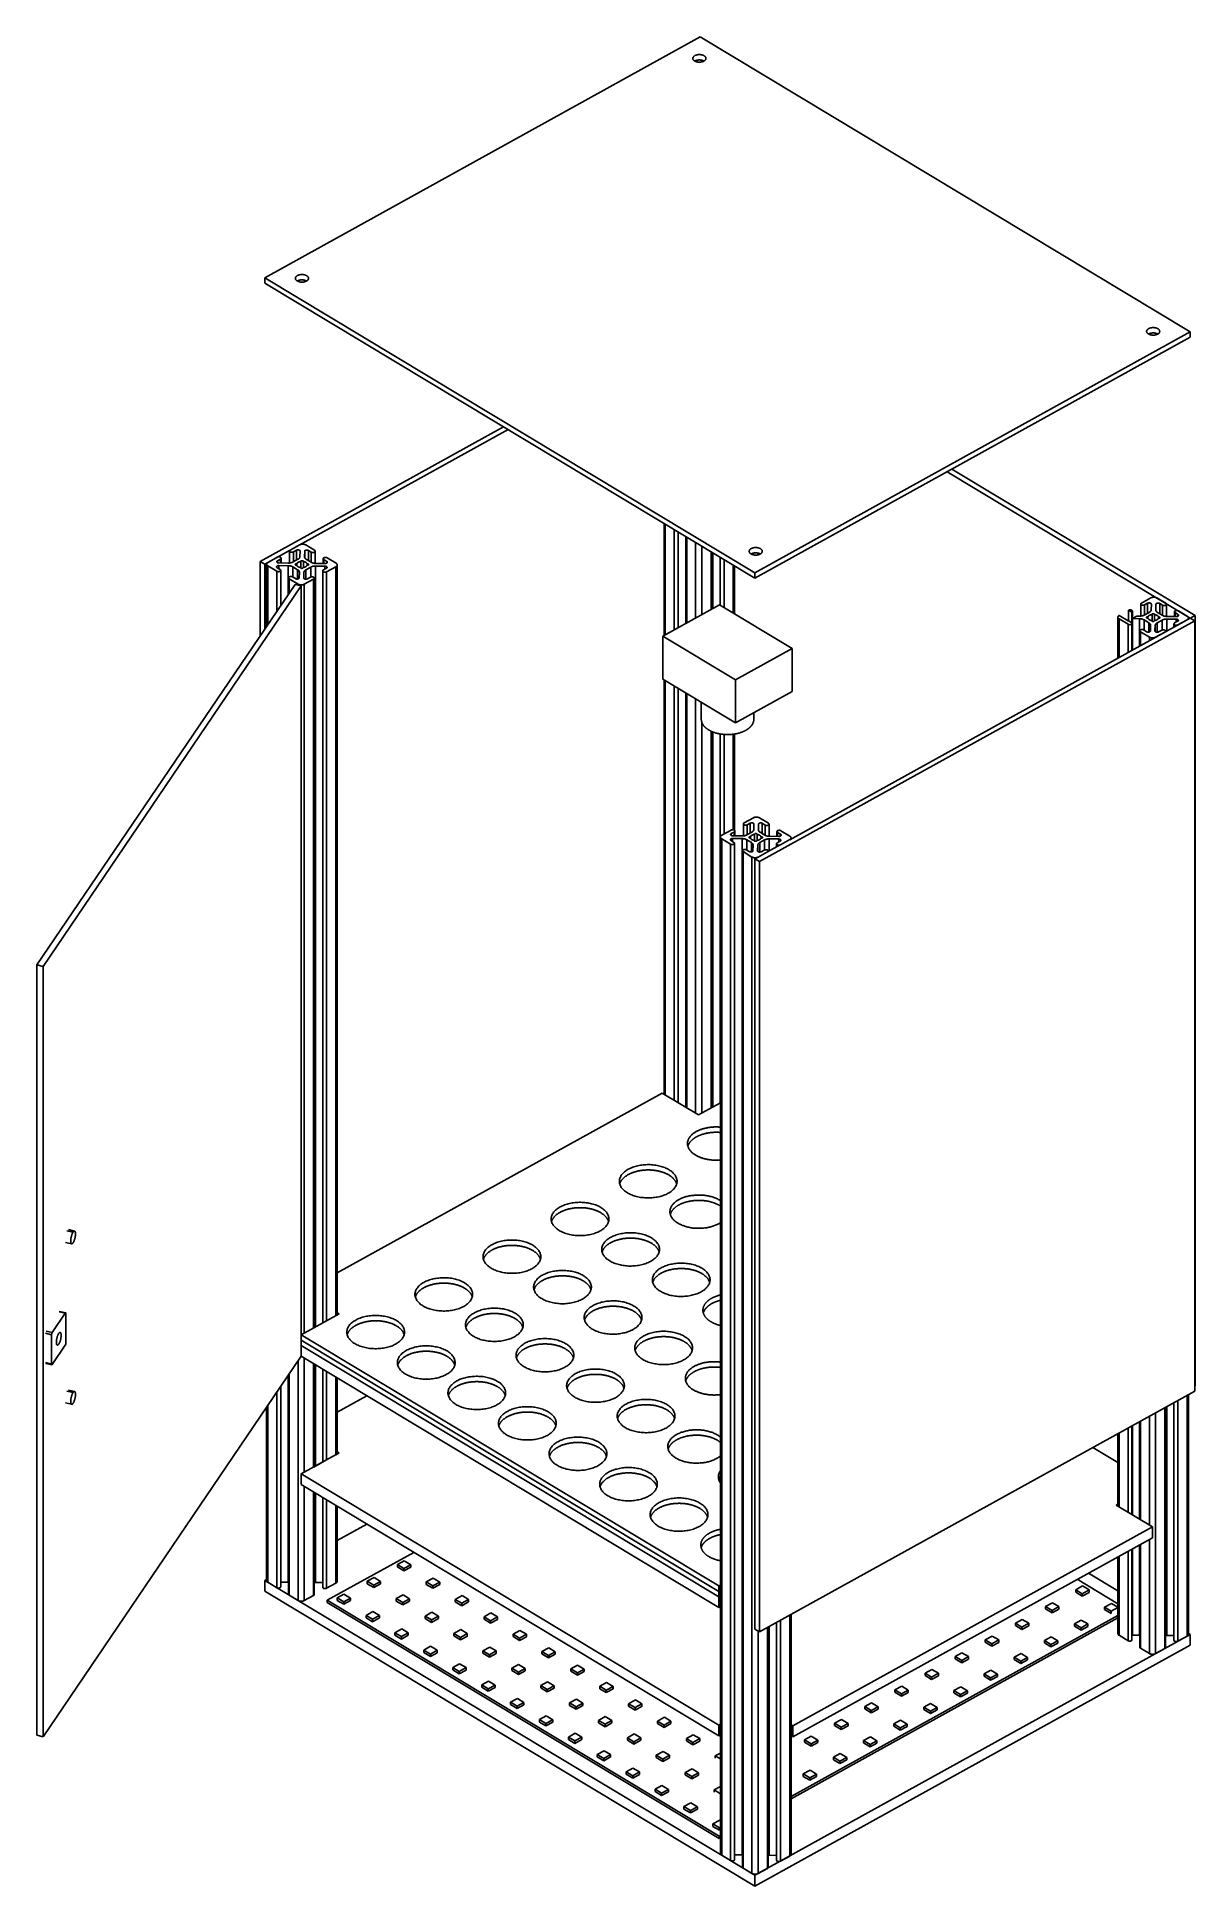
# Model space of a CAD drawing. Extents: x 2.5 to 24.6, y 0.9 to 36.2.
import ezdxf

# ---------------------------------------------------------------- set-up
doc = ezdxf.new("R2010")
doc.units = 0
doc.layers.get('0').update_dxf_attribs({"linetype": 'CONTINUOUS'})
doc.layers.add('RAILS', color=254, linetype='CONTINUOUS')

# ---------------------------------------------------------------- blocks, each defined once
blk = doc.blocks.new('A$C41153C96')
at = {"color": 0, "linetype": 'CONTINUOUS', "extrusion": (1e-16, 0.816497, 0.57735)}
for p, q in [((8.299, 29.652), (0, 25.056)), ((17.644, 24.027), (8.299, 29.652)), ((0, 25.056), (9.345, 19.431)), ((0, 24.954), (0, 25.056)), ((0, 24.954), (9.345, 19.329)), ((9.345, 19.431), (17.644, 24.027)), ((17.644, 23.925), (17.644, 24.027)), ((9.345, 19.329), (17.644, 23.925)), ((-0.087, 19.648), (4.55, 22.215)), ((4.636, 22.163), (0, 19.596)), ((17.644, 18.567), (13.008, 21.358)), ((13.098, 21.408), (17.735, 18.617)), ((7.612, 18.231), (7.612, 20.372)), ((7.635, 18.244), (7.635, 20.358)), ((7.805, 18.338), (7.805, 20.256)), ((7.88, 18.38), (7.88, 20.211)), ((8.024, 18.46), (8.024, 20.124)), ((8.03, 18.463), (8.03, 20.12)), ((8.043, 18.47), (8.043, 20.113)), ((0.471, 19.617), (0.471, 19.846)), ((0.485, 19.864), (0.662, 19.962)), ((0.602, 19.86), (0.545, 19.828)), ((0.545, 19.64), (0.545, 19.828)), ((0.602, 19.672), (0.602, 19.86)), ((0.669, 19.738), (0.673, 19.842)), ((0.76, 19.841), (0.756, 19.737)), ((0.76, 19.718), (0.76, 19.841)), ((0.779, 19.961), (0.949, 19.859)), ((0.886, 19.824), (0.831, 19.857)), ((0.831, 19.857), (0.831, 19.661)), ((0.886, 19.628), (0.886, 19.824)), ((0.961, 19.61), (0.961, 19.841)), ((8.213, 18.564), (8.213, 20.011)), ((8.33, 18.629), (8.33, 19.94)), ((8.507, 18.727), (8.507, 19.833)), ((8.52, 18.735), (8.52, 19.825)), ((8.544, 19.812), (8.544, 18.747)), ((-0.087, 19.648), (0, 19.596)), ((-0.087, 18.229), (-0.087, 19.648)), ((0, 19.596), (0, 18.356)), ((0.034, 18.407), (0.034, 19.595)), ((0.227, 19.459), (0.058, 19.561)), ((0.058, 18.441), (0.058, 19.561)), ((0.06, 19.629), (0.237, 19.727)), ((0.227, 18.692), (0.227, 19.459)), ((0.235, 19.527), (0.29, 19.494)), ((0.297, 19.691), (0.24, 19.659)), ((0.24, 19.659), (0.24, 19.625)), ((0.446, 19.565), (0.266, 19.568)), ((0.266, 19.568), (0.266, 19.508)), ((0.268, 19.618), (0.448, 19.616)), ((0.297, 19.617), (0.297, 19.691)), ((0.302, 18.802), (0.302, 19.476)), ((0.311, 19.617), (0.311, 19.709)), ((0.446, 19.015), (0.446, 19.565)), ((0.623, 19.489), (0.534, 19.543)), ((0.534, 19.543), (0.534, 19.347)), ((0.537, 19.636), (0.63, 19.687)), ((0.608, 19.603), (0.608, 19.572)), ((0.623, 19.311), (0.623, 19.489)), ((0.654, 19.334), (0.658, 19.438)), ((0.68, 19.53), (0.68, 19.526)), ((0.684, 19.645), (0.684, 19.52)), ((0.73, 19.53), (0.73, 19.527)), ((0.734, 19.645), (0.734, 19.53)), ((0.745, 19.437), (0.741, 19.333)), ((0.745, 19.322), (0.745, 19.437)), ((0.756, 19.737), (0.756, 19.734)), ((0.877, 19.539), (0.784, 19.488)), ((0.784, 19.488), (0.784, 19.308)), ((0.791, 19.685), (0.88, 19.632)), ((0.807, 19.601), (0.807, 19.572)), ((0.877, 19.35), (0.877, 19.539)), ((1.146, 19.557), (0.966, 19.559)), ((0.966, 19.559), (0.966, 5.042)), ((0.968, 19.609), (1.148, 19.607)), ((1.103, 5.118), (1.103, 19.466)), ((1.112, 19.608), (1.112, 19.698)), ((1.117, 19.484), (1.174, 19.516)), ((1.179, 19.648), (1.124, 19.681)), ((1.124, 19.608), (1.124, 19.681)), ((1.146, 19.5), (1.146, 19.557)), ((1.354, 19.546), (1.177, 19.448)), ((1.177, 5.159), (1.177, 19.448)), ((1.179, 19.615), (1.179, 19.648)), ((1.187, 19.716), (1.357, 19.613)), ((1.354, 5.257), (1.354, 19.546)), ((1.38, 5.271), (1.38, 19.58)), ((8.681, 18.812), (8.681, 19.729)), ((8.681, 18.812), (8.681, 19.729)), ((8.755, 18.768), (8.755, 19.684)), ((8.932, 18.661), (8.932, 19.578)), ((8.957, 18.646), (8.957, 19.562)), ((9.345, 19.329), (9.345, 19.431)), ((-4.345, 11.948), (0.576, 19.206)), ((0.692, 19.179), (-4.228, 11.921)), ((0.453, 19.024), (0.453, 19.334)), ((0.635, 19.214), (0.465, 19.316)), ((0.465, 19.042), (0.465, 19.316)), ((0.528, 19.351), (0.583, 19.318)), ((0.692, 19.179), (0.576, 19.206)), ((0.635, 19.192), (0.635, 19.214)), ((0.692, 4.482), (0.692, 19.179)), ((0.741, 19.333), (0.741, 19.332)), ((0.929, 19.311), (0.752, 19.212)), ((0.752, 4.924), (0.752, 19.212)), ((0.812, 19.315), (0.869, 19.347)), ((0.929, 5.022), (0.929, 19.311)), ((0.943, 5.029), (0.943, 19.329)), ((7.589, 18.219), (8.671, 18.818)), ((8.671, 18.818), (10.056, 17.985)), ((16.528, 18.679), (16.468, 18.715)), ((16.468, 18.715), (16.468, 18.514)), ((16.541, 18.556), (16.541, 18.697)), ((16.702, 18.605), (16.702, 18.834)), ((16.715, 18.852), (16.892, 18.95)), ((16.832, 18.848), (16.775, 18.816)), ((16.775, 18.628), (16.775, 18.816)), ((16.832, 18.66), (16.832, 18.848)), ((16.899, 18.726), (16.903, 18.83)), ((16.99, 18.829), (16.986, 18.725)), ((16.986, 18.725), (16.986, 18.722)), ((16.99, 18.706), (16.99, 18.829)), ((17.01, 18.949), (17.18, 18.847)), ((17.117, 18.812), (17.062, 18.845)), ((17.062, 18.845), (17.062, 18.649)), ((17.117, 18.616), (17.117, 18.812)), ((17.192, 18.598), (17.192, 18.829)), ((17.417, 18.704), (17.587, 18.601)), ((17.731, 18.515), (9.431, 13.919)), ((10.009, 14.338), (17.644, 18.567)), ((16.265, 17.803), (16.265, 18.582)), ((16.458, 18.447), (16.288, 18.549)), ((16.288, 17.816), (16.288, 18.549)), ((16.29, 18.617), (16.463, 18.513)), ((16.458, 17.91), (16.458, 18.447)), ((16.463, 18.513), (16.466, 18.514)), ((16.466, 18.514), (16.521, 18.482)), ((16.528, 18.476), (16.528, 18.679)), ((16.533, 17.951), (16.533, 18.464)), ((16.54, 18.555), (16.628, 18.604)), ((16.677, 18.553), (16.54, 18.555)), ((16.54, 18.555), (16.54, 17.955)), ((16.628, 18.604), (16.679, 18.604)), ((16.677, 18.031), (16.677, 18.553)), ((16.854, 18.477), (16.764, 18.531)), ((16.764, 18.531), (16.764, 18.335)), ((16.768, 18.624), (16.861, 18.675)), ((16.838, 18.591), (16.838, 18.56)), ((16.854, 18.299), (16.854, 18.477)), ((16.885, 18.322), (16.888, 18.426)), ((16.911, 18.518), (16.911, 18.514)), ((16.915, 18.633), (16.915, 18.508)), ((16.96, 18.518), (16.96, 18.515)), ((16.964, 18.632), (16.964, 18.518)), ((16.975, 18.425), (16.972, 18.321)), ((16.975, 18.31), (16.975, 18.425)), ((17.107, 18.527), (17.014, 18.475)), ((17.014, 18.475), (17.014, 18.296)), ((17.021, 18.673), (17.11, 18.62)), ((17.037, 18.588), (17.037, 18.56)), ((17.107, 18.338), (17.107, 18.527)), ((17.376, 18.545), (17.196, 18.547)), ((17.196, 18.547), (17.196, 18.319)), ((17.198, 18.597), (17.378, 18.595)), ((17.334, 18.395), (17.334, 18.454)), ((17.342, 18.596), (17.342, 18.686)), ((17.347, 18.472), (17.404, 18.504)), ((17.409, 18.636), (17.354, 18.669)), ((17.354, 18.595), (17.354, 18.669)), ((17.376, 18.488), (17.376, 18.545)), ((17.584, 18.534), (17.407, 18.436)), ((17.409, 18.603), (17.409, 18.636)), ((17.61, 18.548), (17.61, 18.568)), ((17.644, 18.567), (17.735, 18.617)), ((17.644, 18.567), (17.731, 18.515)), ((17.731, 3.818), (17.731, 18.515)), ((17.735, 18.617), (17.735, 3.92)), ((7.589, 18.219), (7.589, 17.402)), ((8.973, 17.385), (7.589, 18.219)), ((16.683, 18.035), (16.683, 18.321)), ((16.865, 18.202), (16.695, 18.304)), ((16.695, 18.041), (16.695, 18.304)), ((16.758, 18.339), (16.813, 18.306)), ((16.865, 18.135), (16.865, 18.202)), ((16.972, 18.321), (16.972, 18.32)), ((17.16, 18.299), (16.983, 18.2)), ((17.042, 18.303), (17.1, 18.335)), ((17.173, 18.306), (17.173, 18.317)), ((10.056, 17.985), (8.973, 17.385)), ((10.056, 17.985), (10.056, 17.168)), ((8.973, 16.569), (7.589, 17.402)), ((7.612, 9.483), (7.612, 17.388)), ((7.635, 9.469), (7.635, 17.374)), ((8.973, 17.385), (8.973, 16.569)), ((7.805, 9.367), (7.805, 17.272)), ((7.88, 9.322), (7.88, 17.227)), ((8.024, 9.235), (8.024, 17.14)), ((8.03, 9.231), (8.03, 17.136)), ((8.043, 9.224), (8.043, 17.129)), ((8.213, 9.121), (8.213, 17.027)), ((8.322, 16.961), (8.322, 16.632)), ((10.056, 17.168), (8.973, 16.569)), ((8.33, 9.12), (8.33, 16.581)), ((9.322, 16.762), (9.322, 16.632)), ((8.507, 9.218), (8.507, 16.408)), ((8.52, 9.226), (8.52, 16.402)), ((8.544, 16.392), (8.544, 9.238)), ((8.681, 9.314), (8.681, 16.355)), ((8.681, 9.314), (8.681, 16.355)), ((8.755, 14.446), (8.755, 16.346)), ((8.932, 14.527), (8.932, 16.35)), ((8.957, 14.515), (8.957, 16.354)), ((8.713, 14.423), (8.89, 14.521)), ((8.95, 14.484), (8.893, 14.453)), ((8.95, 14.411), (8.95, 14.484)), ((8.963, 14.411), (8.963, 14.503)), ((9.124, 14.41), (9.124, 14.64)), ((9.137, 14.658), (9.314, 14.756)), ((9.19, 14.429), (9.283, 14.481)), ((9.255, 14.653), (9.198, 14.622)), ((9.198, 14.433), (9.198, 14.622)), ((9.255, 14.465), (9.255, 14.653)), ((9.322, 14.531), (9.325, 14.635)), ((9.412, 14.634), (9.409, 14.53)), ((9.409, 14.53), (9.409, 14.527)), ((9.412, 14.511), (9.412, 14.634)), ((9.432, 14.754), (9.602, 14.652)), ((9.443, 14.479), (9.533, 14.425)), ((9.539, 14.617), (9.484, 14.65)), ((9.484, 14.65), (9.484, 14.454)), ((9.539, 14.422), (9.539, 14.617)), ((9.614, 14.403), (9.614, 14.635)), ((9.764, 14.401), (9.764, 14.492)), ((9.831, 14.441), (9.776, 14.475)), ((9.776, 14.401), (9.776, 14.475)), ((9.839, 14.509), (10.009, 14.407)), ((8.687, -5.004), (8.687, 14.388)), ((8.88, 14.253), (8.71, 14.355)), ((8.71, -5.037), (8.71, 14.355)), ((8.88, -5.139), (8.88, 14.253)), ((8.888, 14.32), (8.943, 14.287)), ((8.893, 14.453), (8.893, 14.418)), ((9.099, 14.359), (8.919, 14.361)), ((8.919, 14.361), (8.919, 14.302)), ((8.921, 14.411), (9.101, 14.409)), ((8.955, -5.122), (8.955, 14.27)), ((9.099, -5.033), (9.099, 14.359)), ((9.105, -5.265), (9.105, 14.127)), ((9.18, 14.144), (9.235, 14.111)), ((9.276, 14.283), (9.187, 14.337)), ((9.187, 14.337), (9.187, 14.141)), ((9.261, 14.396), (9.261, 14.365)), ((9.276, 14.105), (9.276, 14.283)), ((9.307, 14.128), (9.311, 14.231)), ((9.333, 14.324), (9.333, 14.32)), ((9.337, 14.439), (9.337, 14.314)), ((9.382, 14.323), (9.382, 14.32)), ((9.387, 14.438), (9.387, 14.324)), ((9.398, 14.23), (9.394, 14.126)), ((9.394, 14.126), (9.394, 14.125)), ((9.398, 14.116), (9.398, 14.23)), ((9.529, 14.333), (9.436, 14.281)), ((9.436, 14.281), (9.436, 14.102)), ((9.46, 14.394), (9.46, 14.365)), ((9.465, 14.109), (9.522, 14.14)), ((9.529, 14.144), (9.529, 14.333)), ((9.583, 14.103), (9.828, 14.238)), ((9.595, 14.11), (9.595, 14.122)), ((9.799, 14.351), (9.618, 14.353)), ((9.618, 14.353), (9.618, 14.122)), ((9.62, 14.403), (9.8, 14.401)), ((9.756, 14.199), (9.756, 14.259)), ((9.769, 14.277), (9.827, 14.309)), ((9.799, 14.294), (9.799, 14.351)), ((10.007, 14.339), (9.83, 14.241)), ((9.83, 14.239), (9.83, 14.241)), ((9.831, 14.408), (9.831, 14.441)), ((10.007, 14.337), (10.007, 14.339)), ((10.032, 14.352), (10.032, 14.374)), ((9.287, 14.007), (9.118, 14.11)), ((9.118, -5.282), (9.118, 14.11)), ((9.287, -5.384), (9.287, 14.007)), ((9.345, 13.971), (9.403, 14.003)), ((9.345, 13.971), (9.431, 13.919)), ((9.345, -0.726), (9.345, 13.971)), ((9.582, 14.104), (9.405, 14.006)), ((9.405, 14.004), (9.405, 14.006)), ((9.431, 13.919), (9.431, -0.778)), ((9.582, 14.102), (9.582, 14.104)), ((-4.228, 11.921), (-4.345, 11.948)), ((-4.345, -2.749), (-4.345, 11.948)), ((-4.228, 11.921), (-4.228, -2.776)), ((7.578, 9.504), (1.38, 6.071)), ((8.27, 9.087), (7.578, 9.504)), ((8.687, 9.318), (8.27, 9.087)), ((-3.773, 6.878), (-3.656, 6.851)), ((-3.745, 6.898), (-3.629, 6.871)), ((-3.8, 6.654), (-3.684, 6.627)), ((-3.805, 5.306), (-4.055, 4.937)), ((-3.921, 5.332), (-3.805, 5.306)), ((-3.914, 5.337), (-3.798, 5.311)), ((-3.793, 4.737), (-3.793, 5.297)), ((1.38, 5.311), (1.414, 5.29)), ((-4.171, 4.963), (-4.055, 4.937)), ((1.175, 5.158), (0.931, 5.023)), ((1.414, 5.29), (1.356, 5.258)), ((-4.183, 4.92), (-4.066, 4.894)), ((-4.066, 4.894), (-4.066, 4.334)), ((-4.055, 4.325), (-3.805, 4.693)), ((0.75, 4.923), (0.692, 4.891)), ((0.692, 4.891), (0.692, 4.788)), ((0.692, 4.891), (8.653, 0.099)), ((0.692, 4.788), (0.692, 4.686)), ((0.692, 4.788), (8.653, -0.003)), ((8.653, -0.003), (0.692, 4.788)), ((0.692, 4.686), (0.692, 4.482)), ((0.692, 4.686), (8.653, -0.105)), ((8.653, -0.105), (0.692, 4.686)), ((-4.228, -2.776), (0.692, 4.482)), ((-4.183, 4.36), (-4.066, 4.334)), ((-4.178, 4.346), (-4.062, 4.32)), ((0.635, -0.178), (0.635, 4.398)), ((8.653, -0.309), (0.692, 4.482)), ((0.752, 2.27), (0.752, 4.446)), ((0.929, 2.368), (0.929, 4.34)), ((0.943, 2.376), (0.943, 4.332)), ((0.966, 4.318), (0.966, 2.388)), ((1.103, 2.465), (1.103, 4.235)), ((0.302, 0.085), (0.302, 3.907)), ((0.446, 0.174), (0.446, 4.12)), ((0.453, -0.058), (0.453, 4.129)), ((0.465, -0.076), (0.465, 4.147)), ((1.177, 2.505), (1.177, 4.191)), ((1.354, 2.603), (1.354, 4.084)), ((1.38, 2.618), (1.38, 4.069)), ((17.731, 3.918), (17.735, 3.92)), ((-3.8, 3.592), (-3.684, 3.566)), ((-3.773, 3.816), (-3.656, 3.79)), ((-3.745, 3.836), (-3.629, 3.809)), ((0.058, 0.17), (0.058, 3.546)), ((0.227, 0.067), (0.227, 3.797)), ((1.943, 3.73), (1.38, 3.418)), ((9.431, -0.778), (17.731, 3.818)), ((17.334, -0.938), (17.334, 3.598)), ((17.407, -0.956), (17.407, 3.639)), ((17.584, -0.858), (17.584, 3.737)), ((17.61, -0.824), (17.61, 3.751)), ((0.034, 0.203), (0.034, 3.512)), ((16.677, 1.373), (16.677, 3.234)), ((16.683, 1.369), (16.683, 3.238)), ((16.695, 1.362), (16.695, 3.244)), ((16.865, 1.26), (16.865, 3.338)), ((16.983, -1.191), (16.983, 3.403)), ((17.16, -1.093), (17.16, 3.502)), ((17.173, -1.075), (17.173, 3.509)), ((17.196, 3.522), (17.196, -0.845)), ((16.265, 1.621), (16.265, 3.006)), ((16.288, 1.607), (16.288, 3.019)), ((16.458, 1.505), (16.458, 3.113)), ((16.533, 1.46), (16.533, 3.154)), ((16.54, 3.158), (16.54, 1.456)), ((1.175, 2.505), (0.931, 2.369)), ((1.414, 2.637), (1.356, 2.604)), ((1.38, 2.657), (1.414, 2.637)), ((16.265, 2.455), (15.788, 2.742)), ((0.75, 2.269), (0.692, 2.237)), ((0.692, 2.237), (0.692, 2.033)), ((0.692, 2.237), (8.653, -2.555)), ((8.653, -2.759), (0.692, 2.033)), ((0.752, -0.179), (0.752, 1.997)), ((0.929, -0.081), (0.929, 1.89)), ((0.943, -0.063), (0.943, 1.882)), ((0.966, 1.868), (0.966, 0.167)), ((1.103, 0.074), (1.103, 1.785)), ((1.177, 0.056), (1.177, 1.741)), ((1.354, 0.154), (1.354, 1.634)), ((1.38, 0.189), (1.38, 1.619)), ((16.23, 1.642), (16.265, 1.661)), ((16.923, 1.225), (16.23, 1.642)), ((1.943, 1.28), (1.38, 0.968)), ((10.067, -2.572), (16.923, 1.225)), ((16.923, 1.225), (16.923, 1.021)), ((1.187, -0.173), (2.838, 0.741)), ((16.923, 1.021), (10.067, -2.776)), ((16.458, -0.945), (16.458, 0.763)), ((16.533, -0.927), (16.533, 0.805)), ((16.54, 0.809), (16.54, -0.837)), ((16.677, -0.838), (16.677, 0.885)), ((16.683, -1.07), (16.683, 0.888)), ((16.695, -1.088), (16.695, 0.895)), ((16.865, -1.19), (16.865, 0.989)), ((2.657, 0.579), (2.527, 0.507)), ((2.527, 0.507), (2.652, 0.432)), ((2.527, 0.461), (2.527, 0.507)), ((2.652, 0.432), (2.782, 0.504)), ((2.652, 0.386), (2.652, 0.432)), ((2.782, 0.504), (2.657, 0.579)), ((2.782, 0.458), (2.782, 0.504)), ((16.265, -0.809), (16.265, 0.656)), ((16.288, -0.842), (16.288, 0.669)), ((0.034, 0.223), (0, 0.204)), ((0, 0), (0, 0.204)), ((0, 0.204), (9.345, -5.421)), ((0.058, 0.17), (0.227, 0.067)), ((0.302, 0.175), (0.446, 0.174)), ((0.966, 0.167), (1.103, 0.166)), ((1.177, 0.056), (1.354, 0.154)), ((2.082, 0.261), (1.953, 0.189)), ((1.953, 0.189), (2.077, 0.114)), ((1.953, 0.143), (1.953, 0.189)), ((2.077, 0.114), (2.207, 0.186)), ((2.077, 0.068), (2.077, 0.114)), ((2.207, 0.186), (2.082, 0.261)), ((2.207, 0.14), (2.207, 0.186)), ((3.208, 0.248), (3.078, 0.176)), ((3.078, 0.176), (3.203, 0.101)), ((3.078, 0.13), (3.078, 0.176)), ((3.203, 0.101), (3.333, 0.173)), ((3.203, 0.055), (3.203, 0.101)), ((3.333, 0.173), (3.208, 0.248)), ((3.333, 0.127), (3.333, 0.173)), ((8.653, 0.099), (8.687, 0.118)), ((8.653, 0.099), (8.653, -0.003)), ((8.653, -0.003), (8.687, 0.016)), ((8.687, 0.016), (8.653, -0.003)), ((15.591, 0.099), (15.461, 0.027)), ((15.461, 0.027), (15.585, -0.048)), ((15.461, -0.019), (15.461, 0.027)), ((15.489, 0.227), (16.265, -0.241)), ((15.585, -0.048), (15.715, 0.024)), ((15.715, 0.024), (15.591, 0.099)), ((16.265, 0.005), (15.701, 0.345)), ((15.715, -0.022), (15.715, 0.024)), ((0, 0), (9.345, -5.625)), ((0.465, -0.076), (0.635, -0.178)), ((0.752, -0.179), (0.929, -0.081)), ((1.187, -0.173), (1.187, -0.219)), ((8.663, -4.673), (1.187, -0.173)), ((8.663, -4.719), (1.187, -0.219)), ((1.508, -0.057), (1.378, -0.129)), ((1.378, -0.129), (1.503, -0.204)), ((1.378, -0.175), (1.378, -0.129)), ((1.503, -0.204), (1.632, -0.132)), ((1.503, -0.25), (1.503, -0.204)), ((1.632, -0.132), (1.508, -0.057)), ((1.632, -0.178), (1.632, -0.132)), ((2.634, -0.071), (2.504, -0.142)), ((2.504, -0.142), (2.628, -0.217)), ((2.504, -0.188), (2.504, -0.142)), ((2.628, -0.217), (2.758, -0.146)), ((2.628, -0.263), (2.628, -0.217)), ((2.758, -0.146), (2.634, -0.071)), ((2.758, -0.191), (2.758, -0.146)), ((3.759, -0.084), (3.629, -0.156)), ((3.629, -0.156), (3.754, -0.231)), ((3.629, -0.202), (3.629, -0.156)), ((3.754, -0.231), (3.884, -0.159)), ((3.754, -0.277), (3.754, -0.231)), ((3.884, -0.159), (3.759, -0.084)), ((3.884, -0.205), (3.884, -0.159)), ((8.653, -0.003), (8.653, -0.105)), ((8.653, -0.105), (8.687, -0.086)), ((8.687, -0.086), (8.653, -0.105)), ((8.653, -0.105), (8.653, -0.309)), ((8.687, -0.29), (8.653, -0.309)), ((15.016, -0.22), (14.886, -0.292)), ((14.886, -0.292), (15.011, -0.367)), ((14.886, -0.337), (14.886, -0.292)), ((15.011, -0.367), (15.141, -0.295)), ((15.141, -0.295), (15.016, -0.22)), ((15.141, -0.341), (15.141, -0.295)), ((15.585, -0.094), (15.585, -0.048)), ((16.142, -0.233), (16.012, -0.305)), ((16.012, -0.305), (16.136, -0.38)), ((16.012, -0.351), (16.012, -0.305)), ((16.136, -0.38), (16.265, -0.309)), ((16.265, -0.307), (16.142, -0.233)), ((2.059, -0.389), (1.929, -0.461)), ((1.929, -0.461), (2.054, -0.536)), ((1.929, -0.507), (1.929, -0.461)), ((2.054, -0.536), (2.184, -0.464)), ((2.054, -0.582), (2.054, -0.536)), ((2.184, -0.464), (2.059, -0.389)), ((2.184, -0.51), (2.184, -0.464)), ((3.185, -0.402), (3.055, -0.474)), ((3.055, -0.474), (3.179, -0.549)), ((3.055, -0.52), (3.055, -0.474)), ((3.179, -0.549), (3.309, -0.477)), ((3.179, -0.595), (3.179, -0.549)), ((3.309, -0.477), (3.185, -0.402)), ((3.309, -0.523), (3.309, -0.477)), ((4.31, -0.416), (4.18, -0.488)), ((4.18, -0.488), (4.305, -0.563)), ((4.18, -0.534), (4.18, -0.488)), ((4.305, -0.563), (4.435, -0.491)), ((4.305, -0.609), (4.305, -0.563)), ((4.435, -0.491), (4.31, -0.416)), ((4.435, -0.537), (4.435, -0.491)), ((9.582, -5.288), (9.582, -0.695)), ((9.595, -5.27), (9.595, -0.687)), ((9.618, -0.675), (9.618, -5.039)), ((9.756, -5.133), (9.756, -0.598)), ((9.83, -5.151), (9.83, -0.558)), ((10.007, -5.053), (10.007, -0.46)), ((10.032, -5.018), (10.032, -0.445)), ((16.265, -0.463), (10.032, -3.914)), ((16.265, -0.509), (10.032, -3.96)), ((14.442, -0.538), (14.312, -0.61)), ((14.312, -0.61), (14.436, -0.685)), ((14.312, -0.656), (14.312, -0.61)), ((14.436, -0.685), (14.566, -0.613)), ((14.436, -0.731), (14.436, -0.685)), ((14.566, -0.613), (14.442, -0.538)), ((14.566, -0.659), (14.566, -0.613)), ((15.011, -0.412), (15.011, -0.367)), ((15.567, -0.551), (15.437, -0.623)), ((15.437, -0.623), (15.562, -0.698)), ((15.437, -0.669), (15.437, -0.623)), ((15.562, -0.698), (15.692, -0.626)), ((15.562, -0.744), (15.562, -0.698)), ((15.692, -0.626), (15.567, -0.551)), ((15.692, -0.672), (15.692, -0.626)), ((16.136, -0.426), (16.136, -0.38)), ((2.61, -0.72), (2.48, -0.792)), ((2.48, -0.792), (2.605, -0.867)), ((2.48, -0.838), (2.48, -0.792)), ((2.605, -0.867), (2.735, -0.795)), ((2.605, -0.913), (2.605, -0.867)), ((2.735, -0.795), (2.61, -0.72)), ((2.735, -0.841), (2.735, -0.795)), ((3.161, -1.052), (3.031, -1.124)), ((3.286, -1.127), (3.161, -1.052)), ((3.736, -0.734), (3.606, -0.806)), ((3.606, -0.806), (3.73, -0.881)), ((3.606, -0.852), (3.606, -0.806)), ((3.73, -0.881), (3.86, -0.809)), ((3.73, -0.927), (3.73, -0.881)), ((3.86, -0.809), (3.736, -0.734)), ((3.86, -0.855), (3.86, -0.809)), ((4.861, -0.748), (4.732, -0.82)), ((4.732, -0.82), (4.856, -0.895)), ((4.732, -0.865), (4.732, -0.82)), ((4.856, -0.895), (4.986, -0.823)), ((4.856, -0.94), (4.856, -0.895)), ((4.986, -0.823), (4.861, -0.748)), ((4.986, -0.868), (4.986, -0.823)), ((9.345, -0.726), (9.431, -0.778)), ((9.345, -5.421), (17.644, -0.825)), ((9.345, -5.625), (17.644, -1.029)), ((9.405, -5.386), (9.405, -0.762)), ((13.867, -0.856), (13.737, -0.928)), ((13.737, -0.928), (13.862, -1.003)), ((13.737, -0.974), (13.737, -0.928)), ((13.862, -1.003), (13.992, -0.931)), ((13.862, -1.049), (13.862, -1.003)), ((13.992, -0.931), (13.867, -0.856)), ((13.992, -0.977), (13.992, -0.931)), ((14.993, -0.87), (14.863, -0.941)), ((14.863, -0.941), (14.987, -1.016)), ((14.863, -0.987), (14.863, -0.941)), ((14.987, -1.016), (15.117, -0.945)), ((14.987, -1.062), (14.987, -1.016)), ((15.117, -0.945), (14.993, -0.87)), ((15.117, -0.99), (15.117, -0.945)), ((16.288, -0.842), (16.458, -0.945)), ((16.54, -0.837), (16.677, -0.838)), ((17.196, -0.845), (17.334, -0.846)), ((17.407, -0.956), (17.584, -0.858)), ((17.644, -0.825), (17.61, -0.804)), ((17.644, -1.029), (17.644, -0.825)), ((3.031, -1.124), (3.156, -1.199)), ((3.031, -1.17), (3.031, -1.124)), ((3.156, -1.199), (3.286, -1.127)), ((3.156, -1.245), (3.156, -1.199)), ((3.286, -1.173), (3.286, -1.127)), ((3.712, -1.384), (3.582, -1.456)), ((3.837, -1.459), (3.712, -1.384)), ((4.287, -1.066), (4.157, -1.138)), ((4.157, -1.138), (4.282, -1.213)), ((4.157, -1.184), (4.157, -1.138)), ((4.282, -1.213), (4.411, -1.141)), ((4.282, -1.259), (4.282, -1.213)), ((4.411, -1.141), (4.287, -1.066)), ((4.411, -1.187), (4.411, -1.141)), ((4.838, -1.397), (4.708, -1.469)), ((4.963, -1.472), (4.838, -1.397)), ((5.413, -1.079), (5.283, -1.151)), ((5.283, -1.151), (5.407, -1.226)), ((5.283, -1.197), (5.283, -1.151)), ((5.407, -1.226), (5.537, -1.154)), ((5.407, -1.272), (5.407, -1.226)), ((5.537, -1.154), (5.413, -1.079)), ((5.537, -1.2), (5.537, -1.154)), ((5.964, -1.411), (5.834, -1.483)), ((6.088, -1.486), (5.964, -1.411)), ((13.292, -1.174), (13.162, -1.246)), ((13.162, -1.246), (13.287, -1.321)), ((13.162, -1.292), (13.162, -1.246)), ((13.287, -1.321), (13.417, -1.249)), ((13.287, -1.367), (13.287, -1.321)), ((13.417, -1.249), (13.292, -1.174)), ((13.417, -1.295), (13.417, -1.249)), ((14.418, -1.188), (14.288, -1.26)), ((14.288, -1.26), (14.413, -1.335)), ((14.288, -1.306), (14.288, -1.26)), ((14.413, -1.335), (14.543, -1.263)), ((14.413, -1.381), (14.413, -1.335)), ((14.543, -1.263), (14.418, -1.188)), ((14.543, -1.309), (14.543, -1.263)), ((16.695, -1.088), (16.865, -1.19)), ((16.983, -1.191), (17.16, -1.093)), ((3.582, -1.456), (3.707, -1.531)), ((3.582, -1.502), (3.582, -1.456)), ((3.707, -1.531), (3.837, -1.459)), ((3.707, -1.577), (3.707, -1.531)), ((3.837, -1.505), (3.837, -1.459)), ((4.263, -1.716), (4.134, -1.788)), ((4.388, -1.791), (4.263, -1.716)), ((4.708, -1.469), (4.833, -1.544)), ((4.708, -1.515), (4.708, -1.469)), ((4.833, -1.544), (4.963, -1.472)), ((4.833, -1.59), (4.833, -1.544)), ((4.963, -1.518), (4.963, -1.472)), ((5.389, -1.729), (5.259, -1.801)), ((5.514, -1.804), (5.389, -1.729)), ((5.834, -1.483), (5.958, -1.558)), ((5.834, -1.529), (5.834, -1.483)), ((5.958, -1.558), (6.088, -1.486)), ((5.958, -1.604), (5.958, -1.558)), ((6.088, -1.532), (6.088, -1.486)), ((6.515, -1.743), (6.385, -1.815)), ((6.639, -1.818), (6.515, -1.743)), ((12.718, -1.492), (12.588, -1.564)), ((12.588, -1.564), (12.712, -1.639)), ((12.588, -1.61), (12.588, -1.564)), ((12.712, -1.639), (12.842, -1.567)), ((12.712, -1.685), (12.712, -1.639)), ((12.842, -1.567), (12.718, -1.492)), ((12.842, -1.613), (12.842, -1.567)), ((13.843, -1.506), (13.714, -1.578)), ((13.714, -1.578), (13.838, -1.653)), ((13.714, -1.624), (13.714, -1.578)), ((13.838, -1.653), (13.968, -1.581)), ((13.838, -1.699), (13.838, -1.653)), ((13.968, -1.581), (13.843, -1.506)), ((13.968, -1.627), (13.968, -1.581)), ((4.134, -1.788), (4.258, -1.863)), ((4.134, -1.834), (4.134, -1.788)), ((4.258, -1.863), (4.388, -1.791)), ((4.258, -1.909), (4.258, -1.863)), ((4.388, -1.837), (4.388, -1.791)), ((4.815, -2.047), (4.685, -2.119)), ((4.939, -2.122), (4.815, -2.047)), ((5.259, -1.801), (5.384, -1.876)), ((5.259, -1.847), (5.259, -1.801)), ((5.384, -1.876), (5.514, -1.804)), ((5.384, -1.922), (5.384, -1.876)), ((5.514, -1.85), (5.514, -1.804)), ((5.94, -2.061), (5.81, -2.133)), ((6.065, -2.136), (5.94, -2.061)), ((6.385, -1.815), (6.509, -1.89)), ((6.385, -1.861), (6.385, -1.815)), ((6.509, -1.89), (6.639, -1.818)), ((6.509, -1.936), (6.509, -1.89)), ((6.639, -1.864), (6.639, -1.818)), ((7.066, -2.074), (6.936, -2.146)), ((7.19, -2.149), (7.066, -2.074)), ((12.143, -1.811), (12.013, -1.882)), ((12.013, -1.882), (12.138, -1.957)), ((12.013, -1.928), (12.013, -1.882)), ((12.138, -1.957), (12.268, -1.886)), ((12.138, -2.003), (12.138, -1.957)), ((12.268, -1.886), (12.143, -1.811)), ((12.268, -1.931), (12.268, -1.886)), ((13.269, -1.824), (13.139, -1.896)), ((13.139, -1.896), (13.264, -1.971)), ((13.139, -1.942), (13.139, -1.896)), ((13.264, -1.971), (13.394, -1.899)), ((13.264, -2.017), (13.264, -1.971)), ((13.394, -1.899), (13.269, -1.824)), ((13.394, -1.945), (13.394, -1.899)), ((4.685, -2.119), (4.809, -2.194)), ((4.685, -2.165), (4.685, -2.119)), ((4.809, -2.194), (4.939, -2.122)), ((4.809, -2.24), (4.809, -2.194)), ((4.939, -2.168), (4.939, -2.122)), ((5.366, -2.379), (5.236, -2.451)), ((5.236, -2.451), (5.36, -2.526)), ((5.236, -2.497), (5.236, -2.451)), ((5.36, -2.526), (5.49, -2.454)), ((5.49, -2.454), (5.366, -2.379)), ((5.49, -2.5), (5.49, -2.454)), ((5.81, -2.133), (5.935, -2.208)), ((5.81, -2.179), (5.81, -2.133)), ((5.935, -2.208), (6.065, -2.136)), ((5.935, -2.254), (5.935, -2.208)), ((6.065, -2.182), (6.065, -2.136)), ((6.491, -2.393), (6.361, -2.465)), ((6.361, -2.465), (6.486, -2.54)), ((6.361, -2.511), (6.361, -2.465)), ((6.486, -2.54), (6.616, -2.468)), ((6.616, -2.468), (6.491, -2.393)), ((6.616, -2.514), (6.616, -2.468)), ((6.936, -2.146), (7.061, -2.221)), ((6.936, -2.192), (6.936, -2.146)), ((7.061, -2.221), (7.19, -2.149)), ((7.061, -2.267), (7.061, -2.221)), ((7.19, -2.195), (7.19, -2.149)), ((7.617, -2.406), (7.487, -2.478)), ((7.742, -2.481), (7.617, -2.406)), ((10.994, -2.447), (10.864, -2.519)), ((11.119, -2.522), (10.994, -2.447)), ((11.569, -2.129), (11.439, -2.201)), ((11.439, -2.201), (11.563, -2.276)), ((11.439, -2.247), (11.439, -2.201)), ((11.563, -2.276), (11.693, -2.204)), ((11.563, -2.322), (11.563, -2.276)), ((11.693, -2.204), (11.569, -2.129)), ((11.693, -2.25), (11.693, -2.204)), ((12.12, -2.46), (11.99, -2.532)), ((12.244, -2.535), (12.12, -2.46)), ((12.694, -2.142), (12.564, -2.214)), ((12.564, -2.214), (12.689, -2.289)), ((12.564, -2.26), (12.564, -2.214)), ((12.689, -2.289), (12.819, -2.217)), ((12.689, -2.335), (12.689, -2.289)), ((12.819, -2.217), (12.694, -2.142)), ((12.819, -2.263), (12.819, -2.217)), ((-4.228, -2.776), (-4.345, -2.749)), ((5.36, -2.572), (5.36, -2.526)), ((5.917, -2.711), (5.787, -2.783)), ((5.787, -2.783), (5.911, -2.858)), ((5.787, -2.829), (5.787, -2.783)), ((5.911, -2.858), (6.041, -2.786)), ((6.041, -2.786), (5.917, -2.711)), ((6.041, -2.832), (6.041, -2.786)), ((6.486, -2.586), (6.486, -2.54)), ((7.042, -2.724), (6.913, -2.796)), ((6.913, -2.796), (7.037, -2.871)), ((6.913, -2.842), (6.913, -2.796)), ((7.037, -2.871), (7.167, -2.799)), ((7.167, -2.799), (7.042, -2.724)), ((7.167, -2.845), (7.167, -2.799)), ((7.487, -2.478), (7.612, -2.553)), ((7.487, -2.524), (7.487, -2.478)), ((7.612, -2.553), (7.742, -2.481)), ((7.612, -2.599), (7.612, -2.553)), ((7.742, -2.527), (7.742, -2.481)), ((8.168, -2.738), (8.038, -2.81)), ((8.038, -2.81), (8.163, -2.885)), ((8.038, -2.856), (8.038, -2.81)), ((8.163, -2.885), (8.293, -2.813)), ((8.293, -2.813), (8.168, -2.738)), ((8.293, -2.859), (8.293, -2.813)), ((8.653, -2.555), (8.687, -2.536)), ((8.653, -2.555), (8.653, -2.759)), ((8.687, -2.74), (8.653, -2.759)), ((10.032, -2.551), (10.067, -2.572)), ((10.067, -2.776), (10.032, -2.755)), ((10.067, -2.572), (10.067, -2.776)), ((10.419, -2.765), (10.29, -2.837)), ((10.544, -2.84), (10.419, -2.765)), ((10.864, -2.519), (10.989, -2.594)), ((10.864, -2.565), (10.864, -2.519)), ((10.989, -2.594), (11.119, -2.522)), ((10.989, -2.64), (10.989, -2.594)), ((11.119, -2.568), (11.119, -2.522)), ((11.545, -2.779), (11.415, -2.851)), ((11.67, -2.854), (11.545, -2.779)), ((11.99, -2.532), (12.114, -2.607)), ((11.99, -2.578), (11.99, -2.532)), ((12.114, -2.607), (12.244, -2.535)), ((12.114, -2.653), (12.114, -2.607)), ((12.244, -2.581), (12.244, -2.535)), ((5.911, -2.904), (5.911, -2.858)), ((6.468, -3.043), (6.338, -3.115)), ((6.338, -3.115), (6.463, -3.19)), ((6.338, -3.16), (6.338, -3.115)), ((6.463, -3.19), (6.592, -3.118)), ((6.592, -3.118), (6.468, -3.043)), ((6.592, -3.164), (6.592, -3.118)), ((7.037, -2.917), (7.037, -2.871)), ((7.594, -3.056), (7.464, -3.128)), ((7.464, -3.128), (7.588, -3.203)), ((7.464, -3.174), (7.464, -3.128)), ((7.588, -3.203), (7.718, -3.131)), ((7.718, -3.131), (7.594, -3.056)), ((7.718, -3.177), (7.718, -3.131)), ((8.163, -2.931), (8.163, -2.885)), ((8.687, -3.088), (8.589, -3.142)), ((8.589, -3.142), (8.687, -3.2)), ((8.589, -3.188), (8.589, -3.142)), ((10.29, -2.837), (10.414, -2.912)), ((10.29, -2.883), (10.29, -2.837)), ((10.414, -2.912), (10.544, -2.84)), ((10.414, -2.958), (10.414, -2.912)), ((10.544, -2.886), (10.544, -2.84)), ((10.971, -3.097), (10.841, -3.169)), ((10.841, -3.169), (10.965, -3.244)), ((10.841, -3.215), (10.841, -3.169)), ((10.965, -3.244), (11.095, -3.172)), ((11.095, -3.172), (10.971, -3.097)), ((11.095, -3.218), (11.095, -3.172)), ((11.415, -2.851), (11.54, -2.926)), ((11.415, -2.896), (11.415, -2.851)), ((11.54, -2.926), (11.67, -2.854)), ((11.54, -2.971), (11.54, -2.926)), ((11.67, -2.9), (11.67, -2.854)), ((6.463, -3.235), (6.463, -3.19)), ((7.019, -3.374), (6.889, -3.446)), ((6.889, -3.446), (7.014, -3.521)), ((6.889, -3.492), (6.889, -3.446)), ((7.014, -3.521), (7.144, -3.449)), ((7.014, -3.567), (7.014, -3.521)), ((7.144, -3.449), (7.019, -3.374)), ((7.144, -3.495), (7.144, -3.449)), ((7.588, -3.249), (7.588, -3.203)), ((8.145, -3.388), (8.015, -3.46)), ((8.015, -3.46), (8.139, -3.535)), ((8.015, -3.506), (8.015, -3.46)), ((8.139, -3.535), (8.269, -3.463)), ((8.269, -3.463), (8.145, -3.388)), ((8.269, -3.509), (8.269, -3.463)), ((10.396, -3.415), (10.266, -3.487)), ((10.266, -3.487), (10.391, -3.562)), ((10.266, -3.533), (10.266, -3.487)), ((10.391, -3.562), (10.521, -3.49)), ((10.521, -3.49), (10.396, -3.415)), ((10.521, -3.536), (10.521, -3.49)), ((10.965, -3.29), (10.965, -3.244)), ((7.57, -3.706), (7.44, -3.778)), ((7.44, -3.778), (7.565, -3.853)), ((7.44, -3.824), (7.44, -3.778)), ((7.565, -3.853), (7.695, -3.781)), ((7.565, -3.899), (7.565, -3.853)), ((7.695, -3.781), (7.57, -3.706)), ((7.695, -3.827), (7.695, -3.781)), ((8.139, -3.581), (8.139, -3.535)), ((8.687, -3.724), (8.566, -3.792)), ((8.566, -3.792), (8.687, -3.865)), ((8.566, -3.837), (8.566, -3.792)), ((10.391, -3.608), (10.391, -3.562)), ((8.121, -4.038), (7.991, -4.11)), ((7.991, -4.11), (8.116, -4.185)), ((7.991, -4.156), (7.991, -4.11)), ((8.116, -4.185), (8.246, -4.113)), ((8.116, -4.231), (8.116, -4.185)), ((8.246, -4.113), (8.121, -4.038)), ((8.246, -4.159), (8.246, -4.113)), ((8.672, -4.37), (8.542, -4.441)), ((8.542, -4.441), (8.667, -4.516)), ((8.542, -4.487), (8.542, -4.441)), ((8.667, -4.516), (8.687, -4.505)), ((8.667, -4.562), (8.667, -4.516)), ((8.687, -4.378), (8.672, -4.37)), ((8.687, -4.659), (8.663, -4.673)), ((8.663, -4.673), (8.663, -4.719)), ((8.687, -4.705), (8.663, -4.719)), ((8.71, -5.037), (8.88, -5.139)), ((8.955, -5.031), (9.099, -5.033)), ((9.118, -5.282), (9.287, -5.384)), ((9.405, -5.386), (9.582, -5.288)), ((9.618, -5.039), (9.756, -5.041)), ((9.83, -5.151), (10.007, -5.053)), ((9.345, -5.625), (9.345, -5.421))]:
    blk.add_line(p, q, dxfattribs=at)
at = {"color": 0, "linetype": 'CONTINUOUS'}
for points in [[(8.371, 29.192, 0), (8.367, 29.19, 0), (8.362, 29.187, 0), (8.357, 29.185, 0), (8.352, 29.183, 0), (8.347, 29.181, 0), (8.341, 29.18, 0), (8.336, 29.178, 0), (8.33, 29.177, 0), (8.324, 29.176, 0), (8.319, 29.175, 0), (8.313, 29.174, 0), (8.307, 29.173, 0), (8.3, 29.172, 0), (8.294, 29.172, 0), (8.288, 29.172, 0), (8.282, 29.172, 0), (8.276, 29.172, 0), (8.27, 29.172, 0), (8.264, 29.173, 0), (8.258, 29.174, 0), (8.252, 29.174, 0), (8.246, 29.175, 0), (8.24, 29.177, 0), (8.234, 29.178, 0), (8.229, 29.18, 0), (8.223, 29.181, 0), (8.218, 29.183, 0), (8.213, 29.185, 0), (8.208, 29.187, 0), (8.203, 29.189, 0), (8.199, 29.192, 0), (8.194, 29.194, 0), (8.19, 29.197, 0), (8.186, 29.2, 0), (8.183, 29.202, 0), (8.179, 29.205, 0), (8.176, 29.208, 0), (8.173, 29.211, 0), (8.171, 29.215, 0), (8.168, 29.218, 0), (8.166, 29.221, 0), (8.164, 29.225, 0), (8.163, 29.228, 0), (8.162, 29.232, 0), (8.161, 29.235, 0), (8.16, 29.238, 0), (8.16, 29.242, 0), (8.16, 29.246, 0), (8.16, 29.249, 0), (8.161, 29.253, 0), (8.161, 29.256, 0), (8.163, 29.26, 0), (8.164, 29.263, 0), (8.166, 29.266, 0), (8.168, 29.27, 0), (8.17, 29.273, 0), (8.173, 29.276, 0), (8.176, 29.279, 0), (8.179, 29.282, 0), (8.182, 29.285, 0), (8.186, 29.288, 0), (8.19, 29.291, 0), (8.194, 29.294, 0), (8.198, 29.296, 0), (8.203, 29.299, 0), (8.207, 29.301, 0), (8.212, 29.303, 0), (8.217, 29.305, 0), (8.223, 29.307, 0), (8.228, 29.308, 0), (8.234, 29.31, 0), (8.239, 29.311, 0), (8.245, 29.312, 0), (8.251, 29.314, 0), (8.257, 29.314, 0), (8.263, 29.315, 0), (8.269, 29.316, 0), (8.275, 29.316, 0), (8.281, 29.316, 0), (8.287, 29.316, 0), (8.293, 29.316, 0), (8.3, 29.316, 0), (8.306, 29.315, 0), (8.312, 29.314, 0), (8.318, 29.314, 0), (8.323, 29.313, 0), (8.329, 29.311, 0), (8.335, 29.31, 0), (8.341, 29.309, 0), (8.346, 29.307, 0), (8.351, 29.305, 0), (8.356, 29.303, 0), (8.361, 29.301, 0), (8.366, 29.299, 0), (8.371, 29.297, 0), (8.375, 29.294, 0), (8.379, 29.291, 0), (8.383, 29.289, 0), (8.387, 29.286, 0), (8.39, 29.283, 0), (8.393, 29.28, 0), (8.396, 29.277, 0), (8.399, 29.274, 0), (8.401, 29.27, 0), (8.403, 29.267, 0), (8.405, 29.264, 0), (8.407, 29.26, 0), (8.408, 29.257, 0), (8.409, 29.253, 0), (8.409, 29.25, 0), (8.41, 29.246, 0), (8.41, 29.243, 0), (8.409, 29.239, 0), (8.409, 29.235, 0), (8.408, 29.232, 0), (8.407, 29.229, 0), (8.405, 29.225, 0), (8.404, 29.222, 0), (8.402, 29.218, 0), (8.399, 29.215, 0), (8.397, 29.212, 0), (8.394, 29.209, 0), (8.391, 29.206, 0), (8.387, 29.203, 0), (8.384, 29.2, 0), (8.38, 29.197, 0), (8.376, 29.195, 0), (8.371, 29.192, 0)], [(8.196, 29.193, 0), (8.197, 29.194, 0), (8.199, 29.194, 0), (8.2, 29.195, 0), (8.201, 29.195, 0), (8.202, 29.196, 0), (8.203, 29.197, 0), (8.204, 29.197, 0), (8.205, 29.198, 0), (8.207, 29.198, 0), (8.208, 29.199, 0), (8.209, 29.199, 0), (8.21, 29.2, 0), (8.211, 29.201, 0), (8.213, 29.201, 0), (8.214, 29.201, 0), (8.215, 29.202, 0), (8.217, 29.203, 0), (8.218, 29.203, 0), (8.219, 29.203, 0), (8.22, 29.204, 0), (8.222, 29.204, 0), (8.223, 29.205, 0), (8.224, 29.205, 0), (8.226, 29.206, 0), (8.227, 29.206, 0), (8.229, 29.206, 0), (8.23, 29.207, 0), (8.231, 29.207, 0), (8.233, 29.208, 0), (8.234, 29.208, 0), (8.235, 29.208, 0), (8.237, 29.209, 0), (8.238, 29.209, 0), (8.24, 29.209, 0), (8.241, 29.21, 0), (8.243, 29.21, 0), (8.244, 29.21, 0), (8.245, 29.21, 0), (8.247, 29.211, 0), (8.248, 29.211, 0), (8.25, 29.211, 0), (8.251, 29.212, 0), (8.253, 29.212, 0), (8.254, 29.212, 0), (8.256, 29.212, 0), (8.257, 29.212, 0), (8.259, 29.213, 0), (8.26, 29.213, 0), (8.262, 29.213, 0), (8.263, 29.213, 0), (8.265, 29.213, 0), (8.266, 29.213, 0), (8.268, 29.213, 0), (8.269, 29.214, 0), (8.271, 29.214, 0), (8.272, 29.214, 0), (8.274, 29.214, 0), (8.276, 29.214, 0), (8.277, 29.214, 0), (8.279, 29.214, 0), (8.28, 29.214, 0), (8.282, 29.214, 0), (8.283, 29.214, 0), (8.285, 29.214, 0), (8.286, 29.214, 0), (8.288, 29.214, 0), (8.289, 29.214, 0), (8.291, 29.214, 0), (8.292, 29.214, 0), (8.294, 29.214, 0), (8.295, 29.214, 0), (8.297, 29.214, 0), (8.298, 29.214, 0), (8.3, 29.214, 0), (8.302, 29.213, 0), (8.303, 29.213, 0), (8.305, 29.213, 0), (8.306, 29.213, 0), (8.308, 29.213, 0), (8.309, 29.213, 0), (8.311, 29.213, 0), (8.312, 29.212, 0), (8.314, 29.212, 0), (8.315, 29.212, 0), (8.317, 29.212, 0), (8.318, 29.212, 0), (8.32, 29.211, 0), (8.321, 29.211, 0), (8.322, 29.211, 0), (8.324, 29.21, 0), (8.325, 29.21, 0), (8.327, 29.21, 0), (8.328, 29.21, 0), (8.33, 29.209, 0), (8.331, 29.209, 0), (8.333, 29.209, 0), (8.334, 29.208, 0), (8.335, 29.208, 0), (8.337, 29.208, 0), (8.338, 29.207, 0), (8.34, 29.207, 0), (8.341, 29.206, 0), (8.342, 29.206, 0), (8.344, 29.206, 0), (8.345, 29.205, 0), (8.346, 29.205, 0), (8.348, 29.204, 0), (8.349, 29.204, 0), (8.35, 29.203, 0), (8.352, 29.203, 0), (8.353, 29.203, 0), (8.354, 29.202, 0), (8.355, 29.201, 0), (8.357, 29.201, 0), (8.358, 29.201, 0), (8.359, 29.2, 0), (8.36, 29.199, 0), (8.362, 29.199, 0), (8.363, 29.198, 0), (8.364, 29.198, 0), (8.365, 29.197, 0), (8.366, 29.197, 0), (8.368, 29.196, 0), (8.369, 29.195, 0), (8.37, 29.195, 0), (8.371, 29.194, 0), (8.372, 29.194, 0), (8.373, 29.193, 0)], [(0.62, 25.1, 0), (0.625, 25.102, 0), (0.63, 25.105, 0), (0.635, 25.107, 0), (0.64, 25.109, 0), (0.645, 25.11, 0), (0.65, 25.112, 0), (0.656, 25.114, 0), (0.662, 25.115, 0), (0.667, 25.116, 0), (0.673, 25.117, 0), (0.679, 25.118, 0), (0.685, 25.119, 0), (0.691, 25.119, 0), (0.697, 25.12, 0), (0.703, 25.12, 0), (0.71, 25.12, 0), (0.716, 25.12, 0), (0.722, 25.119, 0), (0.728, 25.119, 0), (0.734, 25.118, 0), (0.74, 25.117, 0), (0.746, 25.116, 0), (0.752, 25.115, 0), (0.757, 25.114, 0), (0.763, 25.112, 0), (0.768, 25.111, 0), (0.773, 25.109, 0), (0.779, 25.107, 0), (0.783, 25.105, 0), (0.788, 25.103, 0), (0.793, 25.1, 0), (0.797, 25.098, 0), (0.801, 25.095, 0), (0.805, 25.092, 0), (0.809, 25.09, 0), (0.812, 25.087, 0), (0.815, 25.084, 0), (0.818, 25.08, 0), (0.821, 25.077, 0), (0.823, 25.074, 0), (0.825, 25.071, 0), (0.827, 25.067, 0), (0.829, 25.064, 0), (0.83, 25.06, 0), (0.831, 25.057, 0), (0.832, 25.053, 0), (0.832, 25.05, 0), (0.832, 25.046, 0), (0.832, 25.043, 0), (0.831, 25.039, 0), (0.83, 25.036, 0), (0.829, 25.032, 0), (0.828, 25.029, 0), (0.826, 25.025, 0), (0.824, 25.022, 0), (0.821, 25.019, 0), (0.819, 25.015, 0), (0.816, 25.012, 0), (0.813, 25.009, 0), (0.809, 25.006, 0), (0.806, 25.003, 0), (0.802, 25.001, 0), (0.798, 24.998, 0), (0.793, 24.996, 0), (0.789, 24.993, 0), (0.784, 24.991, 0), (0.779, 24.989, 0), (0.774, 24.987, 0), (0.769, 24.985, 0), (0.764, 24.983, 0), (0.758, 24.982, 0), (0.752, 24.98, 0), (0.747, 24.979, 0), (0.741, 24.978, 0), (0.735, 24.977, 0), (0.729, 24.977, 0), (0.723, 24.976, 0), (0.717, 24.976, 0), (0.71, 24.976, 0), (0.704, 24.976, 0), (0.698, 24.976, 0), (0.692, 24.976, 0), (0.686, 24.977, 0), (0.68, 24.977, 0), (0.674, 24.978, 0), (0.668, 24.979, 0), (0.662, 24.98, 0), (0.657, 24.982, 0), (0.651, 24.983, 0), (0.646, 24.985, 0), (0.64, 24.987, 0), (0.635, 24.989, 0), (0.63, 24.991, 0), (0.626, 24.993, 0), (0.621, 24.995, 0), (0.617, 24.998, 0), (0.613, 25, 0), (0.609, 25.003, 0), (0.605, 25.006, 0), (0.602, 25.009, 0), (0.598, 25.012, 0), (0.596, 25.015, 0), (0.593, 25.018, 0), (0.59, 25.021, 0), (0.588, 25.025, 0), (0.587, 25.028, 0), (0.585, 25.032, 0), (0.584, 25.035, 0), (0.583, 25.039, 0), (0.582, 25.042, 0), (0.582, 25.046, 0), (0.582, 25.049, 0), (0.582, 25.053, 0), (0.583, 25.056, 0), (0.584, 25.06, 0), (0.585, 25.063, 0), (0.586, 25.067, 0), (0.588, 25.07, 0), (0.59, 25.073, 0), (0.592, 25.077, 0), (0.595, 25.08, 0), (0.598, 25.083, 0), (0.601, 25.086, 0), (0.604, 25.089, 0), (0.608, 25.092, 0), (0.612, 25.095, 0), (0.616, 25.097, 0), (0.62, 25.1, 0)], [(0.619, 24.997, 0), (0.619, 24.997, 0), (0.619, 24.997, 0), (0.619, 24.997, 0), (0.619, 24.997, 0), (0.619, 24.997, 0), (0.619, 24.997, 0), (0.619, 24.997, 0), (0.619, 24.997, 0), (0.619, 24.997, 0), (0.619, 24.997, 0), (0.619, 24.997, 0), (0.619, 24.997, 0), (0.619, 24.997, 0), (0.619, 24.997, 0), (0.619, 24.997, 0), (0.619, 24.997, 0), (0.619, 24.997, 0), (0.619, 24.997, 0), (0.619, 24.997, 0), (0.619, 24.997, 0), (0.619, 24.997, 0), (0.619, 24.997, 0), (0.619, 24.997, 0), (0.619, 24.997, 0), (0.619, 24.997, 0), (0.619, 24.997, 0), (0.619, 24.997, 0), (0.619, 24.997, 0), (0.619, 24.997, 0), (0.619, 24.997, 0), (0.619, 24.997, 0), (0.619, 24.997, 0), (0.619, 24.997, 0), (0.619, 24.997, 0), (0.619, 24.997, 0), (0.619, 24.997, 0), (0.619, 24.997, 0), (0.619, 24.997, 0), (0.619, 24.997, 0), (0.619, 24.997, 0), (0.619, 24.997, 0), (0.619, 24.997, 0), (0.619, 24.997, 0), (0.619, 24.997, 0), (0.619, 24.997, 0), (0.619, 24.997, 0), (0.619, 24.997, 0), (0.619, 24.997, 0), (0.619, 24.997, 0), (0.619, 24.997, 0), (0.619, 24.997, 0), (0.619, 24.997, 0), (0.619, 24.997, 0), (0.619, 24.997, 0), (0.619, 24.997, 0), (0.619, 24.997, 0), (0.619, 24.997, 0), (0.619, 24.997, 0), (0.619, 24.997, 0), (0.619, 24.997, 0), (0.619, 24.997, 0), (0.619, 24.997, 0), (0.619, 24.997, 0), (0.619, 24.997, 0), (0.62, 24.997, 0), (0.62, 24.997, 0), (0.62, 24.997, 0), (0.62, 24.997, 0), (0.62, 24.997, 0), (0.62, 24.997, 0), (0.62, 24.997, 0), (0.62, 24.997, 0), (0.62, 24.997, 0), (0.62, 24.997, 0), (0.62, 24.997, 0), (0.62, 24.997, 0), (0.62, 24.997, 0), (0.62, 24.997, 0), (0.62, 24.997, 0), (0.62, 24.997, 0), (0.62, 24.997, 0), (0.62, 24.997, 0), (0.62, 24.997, 0), (0.62, 24.997, 0), (0.62, 24.997, 0), (0.62, 24.997, 0), (0.62, 24.997, 0), (0.62, 24.997, 0), (0.62, 24.997, 0), (0.62, 24.997, 0), (0.62, 24.997, 0), (0.62, 24.997, 0), (0.62, 24.997, 0), (0.62, 24.997, 0), (0.62, 24.997, 0), (0.62, 24.997, 0), (0.62, 24.997, 0), (0.62, 24.997, 0), (0.62, 24.997, 0), (0.62, 24.997, 0), (0.62, 24.997, 0), (0.62, 24.997, 0), (0.62, 24.997, 0), (0.62, 24.998, 0), (0.62, 24.998, 0), (0.62, 24.998, 0), (0.62, 24.998, 0), (0.62, 24.998, 0), (0.62, 24.998, 0), (0.62, 24.998, 0), (0.62, 24.998, 0), (0.62, 24.998, 0), (0.62, 24.998, 0), (0.62, 24.998, 0), (0.62, 24.998, 0), (0.62, 24.998, 0), (0.62, 24.998, 0), (0.62, 24.998, 0), (0.62, 24.998, 0), (0.62, 24.998, 0), (0.62, 24.998, 0), (0.62, 24.998, 0), (0.62, 24.998, 0), (0.62, 24.998, 0), (0.62, 24.998, 0), (0.62, 24.998, 0), (0.62, 24.998, 0), (0.62, 24.998, 0)], [(0.62, 24.998, 0), (0.622, 24.998, 0), (0.623, 24.999, 0), (0.624, 25, 0), (0.625, 25, 0), (0.626, 25.001, 0), (0.627, 25.001, 0), (0.628, 25.002, 0), (0.63, 25.002, 0), (0.631, 25.003, 0), (0.632, 25.003, 0), (0.633, 25.004, 0), (0.634, 25.004, 0), (0.636, 25.005, 0), (0.637, 25.005, 0), (0.638, 25.006, 0), (0.639, 25.006, 0), (0.641, 25.007, 0), (0.642, 25.007, 0), (0.643, 25.008, 0), (0.645, 25.008, 0), (0.646, 25.009, 0), (0.647, 25.009, 0), (0.649, 25.009, 0), (0.65, 25.01, 0), (0.651, 25.01, 0), (0.653, 25.011, 0), (0.654, 25.011, 0), (0.655, 25.011, 0), (0.657, 25.012, 0), (0.658, 25.012, 0), (0.66, 25.012, 0), (0.661, 25.013, 0), (0.662, 25.013, 0), (0.664, 25.013, 0), (0.665, 25.014, 0), (0.667, 25.014, 0), (0.668, 25.014, 0), (0.669, 25.015, 0), (0.671, 25.015, 0), (0.672, 25.015, 0), (0.674, 25.015, 0), (0.675, 25.015, 0), (0.677, 25.016, 0), (0.678, 25.016, 0), (0.68, 25.016, 0), (0.681, 25.016, 0), (0.683, 25.017, 0), (0.684, 25.017, 0), (0.686, 25.017, 0), (0.687, 25.017, 0), (0.689, 25.017, 0), (0.69, 25.017, 0), (0.692, 25.017, 0), (0.693, 25.017, 0), (0.695, 25.017, 0), (0.696, 25.018, 0), (0.698, 25.018, 0), (0.699, 25.018, 0), (0.701, 25.018, 0), (0.702, 25.018, 0), (0.704, 25.018, 0), (0.705, 25.018, 0), (0.707, 25.018, 0), (0.708, 25.018, 0), (0.71, 25.018, 0), (0.711, 25.018, 0), (0.713, 25.018, 0), (0.714, 25.018, 0), (0.716, 25.018, 0), (0.717, 25.018, 0), (0.719, 25.017, 0), (0.72, 25.017, 0), (0.722, 25.017, 0), (0.723, 25.017, 0), (0.725, 25.017, 0), (0.726, 25.017, 0), (0.728, 25.017, 0), (0.729, 25.017, 0), (0.731, 25.017, 0), (0.732, 25.016, 0), (0.734, 25.016, 0), (0.735, 25.016, 0), (0.737, 25.016, 0), (0.738, 25.015, 0), (0.74, 25.015, 0), (0.741, 25.015, 0), (0.743, 25.015, 0), (0.744, 25.015, 0), (0.745, 25.014, 0), (0.747, 25.014, 0), (0.748, 25.014, 0), (0.75, 25.014, 0), (0.751, 25.013, 0), (0.753, 25.013, 0), (0.754, 25.012, 0), (0.755, 25.012, 0), (0.757, 25.012, 0), (0.758, 25.012, 0), (0.76, 25.011, 0), (0.761, 25.011, 0), (0.762, 25.01, 0), (0.764, 25.01, 0), (0.765, 25.01, 0), (0.766, 25.009, 0), (0.768, 25.009, 0), (0.769, 25.008, 0), (0.77, 25.008, 0), (0.772, 25.007, 0), (0.773, 25.007, 0), (0.774, 25.006, 0), (0.775, 25.006, 0), (0.777, 25.006, 0), (0.778, 25.005, 0), (0.779, 25.005, 0), (0.78, 25.004, 0), (0.782, 25.004, 0), (0.783, 25.003, 0), (0.784, 25.003, 0), (0.785, 25.002, 0), (0.786, 25.001, 0), (0.788, 25.001, 0), (0.789, 25, 0), (0.79, 25, 0), (0.791, 24.999, 0), (0.792, 24.998, 0), (0.793, 24.998, 0), (0.794, 24.997, 0), (0.795, 24.997, 0)], [(17.024, 23.984, 0), (17.019, 23.981, 0), (17.015, 23.979, 0), (17.01, 23.977, 0), (17.005, 23.975, 0), (16.999, 23.973, 0), (16.994, 23.971, 0), (16.988, 23.97, 0), (16.983, 23.968, 0), (16.977, 23.967, 0), (16.971, 23.966, 0), (16.965, 23.965, 0), (16.959, 23.965, 0), (16.953, 23.964, 0), (16.947, 23.964, 0), (16.941, 23.964, 0), (16.935, 23.964, 0), (16.929, 23.964, 0), (16.923, 23.964, 0), (16.916, 23.965, 0), (16.91, 23.965, 0), (16.904, 23.966, 0), (16.899, 23.967, 0), (16.893, 23.968, 0), (16.887, 23.97, 0), (16.882, 23.971, 0), (16.876, 23.973, 0), (16.871, 23.975, 0), (16.866, 23.977, 0), (16.861, 23.979, 0), (16.856, 23.981, 0), (16.852, 23.983, 0), (16.847, 23.986, 0), (16.843, 23.988, 0), (16.839, 23.991, 0), (16.835, 23.994, 0), (16.832, 23.997, 0), (16.829, 24, 0), (16.826, 24.003, 0), (16.823, 24.006, 0), (16.821, 24.009, 0), (16.819, 24.013, 0), (16.817, 24.016, 0), (16.816, 24.02, 0), (16.814, 24.023, 0), (16.813, 24.027, 0), (16.813, 24.03, 0), (16.812, 24.034, 0), (16.812, 24.037, 0), (16.813, 24.041, 0), (16.813, 24.044, 0), (16.814, 24.048, 0), (16.815, 24.051, 0), (16.817, 24.055, 0), (16.819, 24.058, 0), (16.821, 24.061, 0), (16.823, 24.065, 0), (16.826, 24.068, 0), (16.828, 24.071, 0), (16.831, 24.074, 0), (16.835, 24.077, 0), (16.839, 24.08, 0), (16.842, 24.083, 0), (16.847, 24.085, 0), (16.851, 24.088, 0), (16.855, 24.09, 0), (16.86, 24.092, 0), (16.865, 24.095, 0), (16.87, 24.096, 0), (16.875, 24.098, 0), (16.881, 24.1, 0), (16.886, 24.102, 0), (16.892, 24.103, 0), (16.898, 24.104, 0), (16.904, 24.105, 0), (16.91, 24.106, 0), (16.916, 24.107, 0), (16.922, 24.107, 0), (16.928, 24.108, 0), (16.934, 24.108, 0), (16.94, 24.108, 0), (16.946, 24.108, 0), (16.952, 24.107, 0), (16.958, 24.107, 0), (16.964, 24.106, 0), (16.97, 24.105, 0), (16.976, 24.104, 0), (16.982, 24.103, 0), (16.988, 24.102, 0), (16.993, 24.1, 0), (16.999, 24.099, 0), (17.004, 24.097, 0), (17.009, 24.095, 0), (17.014, 24.093, 0), (17.019, 24.09, 0), (17.023, 24.088, 0), (17.028, 24.086, 0), (17.032, 24.083, 0), (17.036, 24.08, 0), (17.039, 24.078, 0), (17.043, 24.075, 0), (17.046, 24.072, 0), (17.049, 24.068, 0), (17.052, 24.065, 0), (17.054, 24.062, 0), (17.056, 24.059, 0), (17.058, 24.055, 0), (17.059, 24.052, 0), (17.061, 24.048, 0), (17.061, 24.045, 0), (17.062, 24.041, 0), (17.062, 24.038, 0), (17.062, 24.034, 0), (17.062, 24.031, 0), (17.061, 24.027, 0), (17.061, 24.024, 0), (17.059, 24.02, 0), (17.058, 24.017, 0), (17.056, 24.013, 0), (17.054, 24.01, 0), (17.052, 24.007, 0), (17.049, 24.003, 0), (17.046, 24, 0), (17.043, 23.997, 0), (17.04, 23.994, 0), (17.036, 23.991, 0), (17.032, 23.989, 0), (17.028, 23.986, 0), (17.024, 23.984, 0)], [(16.849, 23.985, 0), (16.85, 23.985, 0), (16.851, 23.986, 0), (16.852, 23.986, 0), (16.854, 23.987, 0), (16.855, 23.988, 0), (16.856, 23.988, 0), (16.857, 23.989, 0), (16.858, 23.989, 0), (16.859, 23.99, 0), (16.86, 23.991, 0), (16.862, 23.991, 0), (16.863, 23.992, 0), (16.864, 23.992, 0), (16.865, 23.993, 0), (16.867, 23.993, 0), (16.868, 23.994, 0), (16.869, 23.994, 0), (16.87, 23.995, 0), (16.872, 23.995, 0), (16.873, 23.995, 0), (16.875, 23.996, 0), (16.876, 23.996, 0), (16.877, 23.997, 0), (16.878, 23.997, 0), (16.88, 23.998, 0), (16.881, 23.998, 0), (16.883, 23.998, 0), (16.884, 23.999, 0), (16.885, 23.999, 0), (16.887, 24, 0), (16.888, 24, 0), (16.89, 24, 0), (16.891, 24.001, 0), (16.892, 24.001, 0), (16.894, 24.001, 0), (16.895, 24.002, 0), (16.897, 24.002, 0), (16.898, 24.002, 0), (16.9, 24.002, 0), (16.901, 24.003, 0), (16.903, 24.003, 0), (16.904, 24.003, 0), (16.905, 24.003, 0), (16.907, 24.004, 0), (16.909, 24.004, 0), (16.91, 24.004, 0), (16.912, 24.004, 0), (16.913, 24.004, 0), (16.915, 24.005, 0), (16.916, 24.005, 0), (16.918, 24.005, 0), (16.919, 24.005, 0), (16.921, 24.005, 0), (16.922, 24.005, 0), (16.924, 24.005, 0), (16.925, 24.006, 0), (16.927, 24.006, 0), (16.928, 24.006, 0), (16.93, 24.006, 0), (16.931, 24.006, 0), (16.933, 24.006, 0), (16.934, 24.006, 0), (16.936, 24.006, 0), (16.937, 24.006, 0), (16.939, 24.006, 0), (16.941, 24.006, 0), (16.942, 24.006, 0), (16.944, 24.006, 0), (16.945, 24.006, 0), (16.947, 24.006, 0), (16.948, 24.006, 0), (16.95, 24.006, 0), (16.951, 24.005, 0), (16.953, 24.005, 0), (16.954, 24.005, 0), (16.956, 24.005, 0), (16.957, 24.005, 0), (16.959, 24.005, 0), (16.96, 24.005, 0), (16.962, 24.004, 0), (16.963, 24.004, 0), (16.965, 24.004, 0), (16.966, 24.004, 0), (16.968, 24.004, 0), (16.969, 24.003, 0), (16.971, 24.003, 0), (16.972, 24.003, 0), (16.974, 24.003, 0), (16.975, 24.002, 0), (16.977, 24.002, 0), (16.978, 24.002, 0), (16.98, 24.002, 0), (16.981, 24.001, 0), (16.982, 24.001, 0), (16.984, 24.001, 0), (16.985, 24, 0), (16.987, 24, 0), (16.988, 24, 0), (16.989, 23.999, 0), (16.991, 23.999, 0), (16.992, 23.998, 0), (16.994, 23.998, 0), (16.995, 23.998, 0), (16.996, 23.997, 0), (16.998, 23.997, 0), (16.999, 23.996, 0), (17, 23.996, 0), (17.002, 23.995, 0), (17.003, 23.995, 0), (17.004, 23.995, 0), (17.006, 23.994, 0), (17.007, 23.994, 0), (17.008, 23.993, 0), (17.009, 23.993, 0), (17.011, 23.992, 0), (17.012, 23.992, 0), (17.013, 23.991, 0), (17.014, 23.991, 0), (17.015, 23.99, 0), (17.017, 23.989, 0), (17.018, 23.989, 0), (17.019, 23.988, 0), (17.02, 23.988, 0), (17.021, 23.987, 0), (17.023, 23.986, 0), (17.024, 23.986, 0), (17.025, 23.985, 0), (17.026, 23.985, 0)], [(0.545, 19.828, 0), (0.544, 19.828, 0), (0.543, 19.827, 0), (0.543, 19.827, 0), (0.542, 19.826, 0), (0.541, 19.826, 0), (0.54, 19.826, 0), (0.539, 19.825, 0), (0.538, 19.825, 0), (0.537, 19.825, 0), (0.536, 19.824, 0), (0.535, 19.824, 0), (0.534, 19.824, 0), (0.534, 19.823, 0), (0.533, 19.823, 0), (0.532, 19.823, 0), (0.531, 19.823, 0), (0.53, 19.823, 0), (0.529, 19.822, 0), (0.528, 19.822, 0), (0.527, 19.822, 0), (0.526, 19.822, 0), (0.524, 19.822, 0), (0.523, 19.822, 0), (0.522, 19.821, 0), (0.521, 19.821, 0), (0.52, 19.821, 0), (0.519, 19.821, 0), (0.518, 19.821, 0), (0.517, 19.821, 0), (0.516, 19.821, 0), (0.515, 19.821, 0), (0.514, 19.821, 0), (0.513, 19.821, 0), (0.512, 19.821, 0), (0.511, 19.821, 0), (0.51, 19.821, 0), (0.509, 19.821, 0), (0.508, 19.821, 0), (0.506, 19.822, 0), (0.505, 19.822, 0), (0.504, 19.822, 0), (0.503, 19.822, 0), (0.502, 19.822, 0), (0.501, 19.822, 0), (0.5, 19.823, 0), (0.499, 19.823, 0), (0.498, 19.823, 0), (0.497, 19.823, 0), (0.496, 19.823, 0), (0.495, 19.824, 0), (0.494, 19.824, 0), (0.493, 19.824, 0), (0.493, 19.825, 0), (0.492, 19.825, 0), (0.491, 19.825, 0), (0.49, 19.826, 0), (0.489, 19.826, 0), (0.488, 19.826, 0), (0.487, 19.827, 0), (0.486, 19.827, 0), (0.486, 19.828, 0), (0.485, 19.828, 0), (0.484, 19.828, 0), (0.483, 19.829, 0), (0.483, 19.829, 0), (0.482, 19.83, 0), (0.481, 19.83, 0), (0.481, 19.831, 0), (0.48, 19.831, 0), (0.479, 19.832, 0), (0.479, 19.832, 0), (0.478, 19.833, 0), (0.478, 19.833, 0), (0.477, 19.834, 0), (0.477, 19.834, 0), (0.476, 19.835, 0), (0.476, 19.835, 0), (0.475, 19.836, 0), (0.475, 19.837, 0), (0.474, 19.837, 0), (0.474, 19.838, 0), (0.474, 19.838, 0), (0.473, 19.839, 0), (0.473, 19.839, 0), (0.473, 19.84, 0), (0.472, 19.841, 0), (0.472, 19.841, 0), (0.472, 19.842, 0), (0.472, 19.842, 0), (0.472, 19.843, 0), (0.472, 19.844, 0), (0.471, 19.844, 0), (0.471, 19.845, 0), (0.471, 19.846, 0), (0.471, 19.846, 0), (0.471, 19.847, 0), (0.471, 19.847, 0), (0.471, 19.848, 0), (0.471, 19.849, 0), (0.472, 19.849, 0), (0.472, 19.85, 0), (0.472, 19.85, 0), (0.472, 19.851, 0), (0.472, 19.852, 0), (0.473, 19.852, 0), (0.473, 19.853, 0), (0.473, 19.853, 0), (0.473, 19.854, 0), (0.474, 19.855, 0), (0.474, 19.855, 0), (0.475, 19.856, 0), (0.475, 19.856, 0), (0.475, 19.857, 0), (0.476, 19.857, 0), (0.476, 19.858, 0), (0.477, 19.858, 0), (0.477, 19.859, 0), (0.478, 19.86, 0), (0.479, 19.86, 0), (0.479, 19.86, 0), (0.48, 19.861, 0), (0.48, 19.861, 0), (0.481, 19.862, 0), (0.482, 19.863, 0), (0.482, 19.863, 0), (0.483, 19.863, 0), (0.484, 19.864, 0), (0.485, 19.864, 0)], [(0.673, 19.842, 0), (0.673, 19.842, 0), (0.673, 19.843, 0), (0.673, 19.843, 0), (0.673, 19.844, 0), (0.673, 19.844, 0), (0.673, 19.845, 0), (0.672, 19.845, 0), (0.672, 19.845, 0), (0.672, 19.846, 0), (0.672, 19.846, 0), (0.672, 19.847, 0), (0.672, 19.847, 0), (0.672, 19.848, 0), (0.672, 19.848, 0), (0.671, 19.848, 0), (0.671, 19.849, 0), (0.671, 19.849, 0), (0.671, 19.85, 0), (0.67, 19.85, 0), (0.67, 19.851, 0), (0.67, 19.851, 0), (0.67, 19.851, 0), (0.669, 19.852, 0), (0.669, 19.852, 0), (0.669, 19.853, 0), (0.668, 19.853, 0), (0.668, 19.853, 0), (0.668, 19.854, 0), (0.667, 19.854, 0), (0.667, 19.855, 0), (0.667, 19.855, 0), (0.666, 19.855, 0), (0.666, 19.856, 0), (0.665, 19.856, 0), (0.665, 19.856, 0), (0.664, 19.857, 0), (0.664, 19.857, 0), (0.663, 19.858, 0), (0.663, 19.858, 0), (0.662, 19.858, 0), (0.662, 19.858, 0), (0.661, 19.859, 0), (0.661, 19.859, 0), (0.66, 19.859, 0), (0.66, 19.86, 0), (0.659, 19.86, 0), (0.659, 19.86, 0), (0.658, 19.861, 0), (0.658, 19.861, 0), (0.657, 19.861, 0), (0.656, 19.861, 0), (0.656, 19.862, 0), (0.655, 19.862, 0), (0.654, 19.862, 0), (0.654, 19.863, 0), (0.653, 19.863, 0), (0.653, 19.863, 0), (0.652, 19.863, 0), (0.651, 19.863, 0), (0.651, 19.864, 0), (0.65, 19.864, 0), (0.649, 19.864, 0), (0.648, 19.864, 0), (0.648, 19.864, 0), (0.647, 19.865, 0), (0.646, 19.865, 0), (0.646, 19.865, 0), (0.645, 19.865, 0), (0.644, 19.865, 0), (0.643, 19.865, 0), (0.643, 19.866, 0), (0.642, 19.866, 0), (0.641, 19.866, 0), (0.64, 19.866, 0), (0.64, 19.866, 0), (0.639, 19.866, 0), (0.638, 19.866, 0), (0.637, 19.866, 0), (0.637, 19.866, 0), (0.636, 19.866, 0), (0.635, 19.866, 0), (0.634, 19.866, 0), (0.634, 19.866, 0), (0.633, 19.866, 0), (0.632, 19.866, 0), (0.631, 19.866, 0), (0.631, 19.866, 0), (0.63, 19.866, 0), (0.629, 19.866, 0), (0.628, 19.866, 0), (0.628, 19.866, 0), (0.627, 19.866, 0), (0.626, 19.866, 0), (0.625, 19.866, 0), (0.624, 19.866, 0), (0.624, 19.866, 0), (0.623, 19.866, 0), (0.622, 19.866, 0), (0.621, 19.866, 0), (0.621, 19.866, 0), (0.62, 19.866, 0), (0.619, 19.865, 0), (0.618, 19.865, 0), (0.618, 19.865, 0), (0.617, 19.865, 0), (0.616, 19.865, 0), (0.616, 19.865, 0), (0.615, 19.865, 0), (0.614, 19.864, 0), (0.613, 19.864, 0), (0.613, 19.864, 0), (0.612, 19.864, 0), (0.611, 19.864, 0), (0.611, 19.863, 0), (0.61, 19.863, 0), (0.609, 19.863, 0), (0.609, 19.863, 0), (0.608, 19.863, 0), (0.607, 19.862, 0), (0.607, 19.862, 0), (0.606, 19.862, 0), (0.606, 19.861, 0), (0.605, 19.861, 0), (0.604, 19.861, 0), (0.604, 19.861, 0), (0.603, 19.86, 0), (0.603, 19.86, 0), (0.602, 19.86, 0)], [(0.662, 19.962, 0), (0.663, 19.963, 0), (0.663, 19.963, 0), (0.664, 19.964, 0), (0.665, 19.964, 0), (0.666, 19.964, 0), (0.666, 19.965, 0), (0.667, 19.965, 0), (0.668, 19.965, 0), (0.669, 19.966, 0), (0.67, 19.966, 0), (0.67, 19.966, 0), (0.671, 19.967, 0), (0.672, 19.967, 0), (0.673, 19.968, 0), (0.674, 19.968, 0), (0.675, 19.968, 0), (0.676, 19.968, 0), (0.676, 19.969, 0), (0.677, 19.969, 0), (0.678, 19.969, 0), (0.679, 19.97, 0), (0.68, 19.97, 0), (0.681, 19.97, 0), (0.682, 19.971, 0), (0.683, 19.971, 0), (0.684, 19.971, 0), (0.684, 19.971, 0), (0.685, 19.972, 0), (0.686, 19.972, 0), (0.687, 19.972, 0), (0.688, 19.972, 0), (0.689, 19.973, 0), (0.69, 19.973, 0), (0.691, 19.973, 0), (0.692, 19.973, 0), (0.693, 19.973, 0), (0.694, 19.973, 0), (0.695, 19.974, 0), (0.696, 19.974, 0), (0.697, 19.974, 0), (0.698, 19.974, 0), (0.699, 19.974, 0), (0.7, 19.974, 0), (0.701, 19.974, 0), (0.702, 19.975, 0), (0.703, 19.975, 0), (0.704, 19.975, 0), (0.705, 19.975, 0), (0.706, 19.975, 0), (0.707, 19.975, 0), (0.708, 19.975, 0), (0.709, 19.975, 0), (0.71, 19.975, 0), (0.711, 19.976, 0), (0.712, 19.976, 0), (0.713, 19.976, 0), (0.714, 19.976, 0), (0.715, 19.976, 0), (0.716, 19.976, 0), (0.717, 19.976, 0), (0.718, 19.976, 0), (0.719, 19.976, 0), (0.72, 19.976, 0), (0.721, 19.976, 0), (0.722, 19.976, 0), (0.723, 19.976, 0), (0.724, 19.976, 0), (0.725, 19.976, 0), (0.726, 19.976, 0), (0.727, 19.976, 0), (0.728, 19.976, 0), (0.729, 19.975, 0), (0.73, 19.975, 0), (0.731, 19.975, 0), (0.732, 19.975, 0), (0.733, 19.975, 0), (0.734, 19.975, 0), (0.735, 19.975, 0), (0.736, 19.975, 0), (0.737, 19.975, 0), (0.738, 19.974, 0), (0.739, 19.974, 0), (0.74, 19.974, 0), (0.741, 19.974, 0), (0.742, 19.974, 0), (0.743, 19.974, 0), (0.744, 19.974, 0), (0.745, 19.973, 0), (0.746, 19.973, 0), (0.747, 19.973, 0), (0.748, 19.973, 0), (0.749, 19.973, 0), (0.75, 19.972, 0), (0.751, 19.972, 0), (0.752, 19.972, 0), (0.753, 19.972, 0), (0.754, 19.971, 0), (0.755, 19.971, 0), (0.755, 19.971, 0), (0.756, 19.971, 0), (0.757, 19.97, 0), (0.758, 19.97, 0), (0.759, 19.97, 0), (0.76, 19.97, 0), (0.761, 19.969, 0), (0.762, 19.969, 0), (0.763, 19.969, 0), (0.763, 19.968, 0), (0.764, 19.968, 0), (0.765, 19.968, 0), (0.766, 19.967, 0), (0.767, 19.967, 0), (0.768, 19.967, 0), (0.769, 19.966, 0), (0.769, 19.966, 0), (0.77, 19.966, 0), (0.771, 19.965, 0), (0.772, 19.965, 0), (0.773, 19.965, 0), (0.773, 19.964, 0), (0.774, 19.964, 0), (0.775, 19.963, 0), (0.776, 19.963, 0), (0.776, 19.963, 0), (0.777, 19.962, 0), (0.778, 19.962, 0), (0.778, 19.961, 0), (0.779, 19.961, 0)], [(0.831, 19.857, 0), (0.831, 19.857, 0), (0.83, 19.858, 0), (0.83, 19.858, 0), (0.829, 19.858, 0), (0.829, 19.858, 0), (0.828, 19.859, 0), (0.828, 19.859, 0), (0.827, 19.859, 0), (0.826, 19.86, 0), (0.826, 19.86, 0), (0.825, 19.86, 0), (0.824, 19.86, 0), (0.824, 19.861, 0), (0.823, 19.861, 0), (0.822, 19.861, 0), (0.822, 19.861, 0), (0.821, 19.861, 0), (0.82, 19.862, 0), (0.82, 19.862, 0), (0.819, 19.862, 0), (0.818, 19.862, 0), (0.818, 19.863, 0), (0.817, 19.863, 0), (0.816, 19.863, 0), (0.816, 19.863, 0), (0.815, 19.863, 0), (0.814, 19.863, 0), (0.813, 19.863, 0), (0.813, 19.863, 0), (0.812, 19.864, 0), (0.811, 19.864, 0), (0.81, 19.864, 0), (0.81, 19.864, 0), (0.809, 19.864, 0), (0.808, 19.864, 0), (0.807, 19.864, 0), (0.807, 19.864, 0), (0.806, 19.864, 0), (0.805, 19.864, 0), (0.804, 19.864, 0), (0.804, 19.864, 0), (0.803, 19.864, 0), (0.802, 19.864, 0), (0.801, 19.864, 0), (0.8, 19.864, 0), (0.8, 19.864, 0), (0.799, 19.864, 0), (0.798, 19.864, 0), (0.797, 19.864, 0), (0.797, 19.864, 0), (0.796, 19.864, 0), (0.795, 19.864, 0), (0.794, 19.864, 0), (0.794, 19.864, 0), (0.793, 19.864, 0), (0.792, 19.864, 0), (0.791, 19.864, 0), (0.791, 19.864, 0), (0.79, 19.863, 0), (0.789, 19.863, 0), (0.788, 19.863, 0), (0.788, 19.863, 0), (0.787, 19.863, 0), (0.786, 19.863, 0), (0.786, 19.863, 0), (0.785, 19.862, 0), (0.784, 19.862, 0), (0.783, 19.862, 0), (0.783, 19.862, 0), (0.782, 19.862, 0), (0.781, 19.861, 0), (0.781, 19.861, 0), (0.78, 19.861, 0), (0.779, 19.861, 0), (0.779, 19.86, 0), (0.778, 19.86, 0), (0.777, 19.86, 0), (0.777, 19.86, 0), (0.776, 19.86, 0), (0.776, 19.859, 0), (0.775, 19.859, 0), (0.774, 19.859, 0), (0.774, 19.858, 0), (0.773, 19.858, 0), (0.773, 19.858, 0), (0.772, 19.858, 0), (0.772, 19.857, 0), (0.771, 19.857, 0), (0.771, 19.857, 0), (0.77, 19.856, 0), (0.77, 19.856, 0), (0.769, 19.855, 0), (0.769, 19.855, 0), (0.768, 19.855, 0), (0.768, 19.854, 0), (0.767, 19.854, 0), (0.767, 19.854, 0), (0.766, 19.853, 0), (0.766, 19.853, 0), (0.766, 19.853, 0), (0.765, 19.852, 0), (0.765, 19.852, 0), (0.764, 19.851, 0), (0.764, 19.851, 0), (0.764, 19.851, 0), (0.763, 19.85, 0), (0.763, 19.85, 0), (0.763, 19.849, 0), (0.762, 19.849, 0), (0.762, 19.849, 0), (0.762, 19.848, 0), (0.762, 19.848, 0), (0.761, 19.847, 0), (0.761, 19.847, 0), (0.761, 19.846, 0), (0.761, 19.846, 0), (0.761, 19.846, 0), (0.761, 19.845, 0), (0.76, 19.845, 0), (0.76, 19.844, 0), (0.76, 19.844, 0), (0.76, 19.843, 0), (0.76, 19.843, 0), (0.76, 19.843, 0), (0.76, 19.842, 0), (0.76, 19.842, 0), (0.76, 19.841, 0), (0.76, 19.841, 0)], [(0.949, 19.859, 0), (0.95, 19.858, 0), (0.951, 19.858, 0), (0.951, 19.857, 0), (0.952, 19.857, 0), (0.953, 19.856, 0), (0.953, 19.856, 0), (0.954, 19.855, 0), (0.954, 19.855, 0), (0.955, 19.854, 0), (0.956, 19.854, 0), (0.956, 19.853, 0), (0.957, 19.853, 0), (0.957, 19.852, 0), (0.957, 19.852, 0), (0.958, 19.851, 0), (0.958, 19.85, 0), (0.959, 19.85, 0), (0.959, 19.849, 0), (0.959, 19.849, 0), (0.96, 19.848, 0), (0.96, 19.848, 0), (0.96, 19.847, 0), (0.96, 19.846, 0), (0.961, 19.846, 0), (0.961, 19.845, 0), (0.961, 19.845, 0), (0.961, 19.844, 0), (0.961, 19.843, 0), (0.961, 19.843, 0), (0.961, 19.842, 0), (0.961, 19.841, 0), (0.961, 19.841, 0), (0.961, 19.84, 0), (0.961, 19.84, 0), (0.961, 19.839, 0), (0.961, 19.838, 0), (0.961, 19.838, 0), (0.961, 19.837, 0), (0.96, 19.837, 0), (0.96, 19.836, 0), (0.96, 19.835, 0), (0.96, 19.835, 0), (0.959, 19.834, 0), (0.959, 19.834, 0), (0.959, 19.833, 0), (0.958, 19.832, 0), (0.958, 19.832, 0), (0.958, 19.831, 0), (0.957, 19.831, 0), (0.957, 19.83, 0), (0.956, 19.83, 0), (0.956, 19.829, 0), (0.955, 19.828, 0), (0.955, 19.828, 0), (0.954, 19.827, 0), (0.953, 19.827, 0), (0.953, 19.826, 0), (0.952, 19.826, 0), (0.951, 19.826, 0), (0.951, 19.825, 0), (0.95, 19.825, 0), (0.949, 19.824, 0), (0.949, 19.824, 0), (0.948, 19.823, 0), (0.947, 19.823, 0), (0.946, 19.822, 0), (0.945, 19.822, 0), (0.945, 19.822, 0), (0.944, 19.821, 0), (0.943, 19.821, 0), (0.942, 19.82, 0), (0.941, 19.82, 0), (0.94, 19.82, 0), (0.939, 19.82, 0), (0.938, 19.819, 0), (0.937, 19.819, 0), (0.936, 19.819, 0), (0.936, 19.818, 0), (0.935, 19.818, 0), (0.934, 19.818, 0), (0.933, 19.818, 0), (0.932, 19.817, 0), (0.931, 19.817, 0), (0.93, 19.817, 0), (0.928, 19.817, 0), (0.927, 19.817, 0), (0.926, 19.817, 0), (0.925, 19.817, 0), (0.924, 19.817, 0), (0.923, 19.816, 0), (0.922, 19.816, 0), (0.921, 19.816, 0), (0.92, 19.816, 0), (0.919, 19.816, 0), (0.918, 19.816, 0), (0.917, 19.816, 0), (0.916, 19.816, 0), (0.915, 19.816, 0), (0.914, 19.816, 0), (0.913, 19.816, 0), (0.912, 19.817, 0), (0.91, 19.817, 0), (0.909, 19.817, 0), (0.908, 19.817, 0), (0.907, 19.817, 0), (0.906, 19.817, 0), (0.905, 19.817, 0), (0.904, 19.817, 0), (0.903, 19.818, 0), (0.902, 19.818, 0), (0.901, 19.818, 0), (0.9, 19.818, 0), (0.899, 19.819, 0), (0.898, 19.819, 0), (0.897, 19.819, 0), (0.896, 19.819, 0), (0.896, 19.82, 0), (0.895, 19.82, 0), (0.894, 19.82, 0), (0.893, 19.821, 0), (0.892, 19.821, 0), (0.891, 19.822, 0), (0.89, 19.822, 0), (0.889, 19.822, 0), (0.889, 19.823, 0), (0.888, 19.823, 0), (0.887, 19.823, 0), (0.886, 19.824, 0)], [(9.273, 19.892, 0), (9.278, 19.894, 0), (9.282, 19.896, 0), (9.287, 19.898, 0), (9.292, 19.9, 0), (9.298, 19.902, 0), (9.303, 19.904, 0), (9.309, 19.905, 0), (9.314, 19.907, 0), (9.32, 19.908, 0), (9.326, 19.909, 0), (9.332, 19.91, 0), (9.338, 19.91, 0), (9.344, 19.911, 0), (9.35, 19.911, 0), (9.356, 19.912, 0), (9.362, 19.912, 0), (9.368, 19.911, 0), (9.374, 19.911, 0), (9.381, 19.91, 0), (9.387, 19.91, 0), (9.393, 19.909, 0), (9.398, 19.908, 0), (9.404, 19.907, 0), (9.41, 19.905, 0), (9.415, 19.904, 0), (9.421, 19.902, 0), (9.426, 19.901, 0), (9.431, 19.898, 0), (9.436, 19.896, 0), (9.441, 19.894, 0), (9.445, 19.892, 0), (9.45, 19.889, 0), (9.454, 19.887, 0), (9.458, 19.884, 0), (9.462, 19.881, 0), (9.465, 19.878, 0), (9.468, 19.875, 0), (9.471, 19.872, 0), (9.474, 19.869, 0), (9.476, 19.866, 0), (9.478, 19.862, 0), (9.48, 19.859, 0), (9.482, 19.855, 0), (9.483, 19.852, 0), (9.484, 19.849, 0), (9.484, 19.845, 0), (9.485, 19.841, 0), (9.485, 19.838, 0), (9.484, 19.834, 0), (9.484, 19.831, 0), (9.483, 19.827, 0), (9.482, 19.824, 0), (9.48, 19.82, 0), (9.478, 19.817, 0), (9.476, 19.814, 0), (9.474, 19.81, 0), (9.472, 19.807, 0), (9.469, 19.804, 0), (9.466, 19.801, 0), (9.462, 19.798, 0), (9.458, 19.795, 0), (9.455, 19.792, 0), (9.45, 19.79, 0), (9.446, 19.787, 0), (9.442, 19.785, 0), (9.437, 19.783, 0), (9.432, 19.78, 0), (9.427, 19.779, 0), (9.422, 19.777, 0), (9.416, 19.775, 0), (9.411, 19.773, 0), (9.405, 19.772, 0), (9.399, 19.771, 0), (9.393, 19.77, 0), (9.387, 19.769, 0), (9.381, 19.768, 0), (9.375, 19.768, 0), (9.369, 19.767, 0), (9.363, 19.767, 0), (9.357, 19.767, 0), (9.351, 19.767, 0), (9.345, 19.768, 0), (9.339, 19.768, 0), (9.333, 19.769, 0), (9.327, 19.77, 0), (9.321, 19.771, 0), (9.315, 19.772, 0), (9.309, 19.773, 0), (9.304, 19.775, 0), (9.298, 19.776, 0), (9.293, 19.778, 0), (9.288, 19.78, 0), (9.283, 19.782, 0), (9.278, 19.785, 0), (9.274, 19.787, 0), (9.269, 19.789, 0), (9.265, 19.792, 0), (9.261, 19.795, 0), (9.258, 19.798, 0), (9.254, 19.8, 0), (9.251, 19.804, 0), (9.248, 19.807, 0), (9.246, 19.81, 0), (9.243, 19.813, 0), (9.241, 19.817, 0), (9.239, 19.82, 0), (9.238, 19.823, 0), (9.237, 19.827, 0), (9.236, 19.83, 0), (9.235, 19.834, 0), (9.235, 19.837, 0), (9.235, 19.841, 0), (9.235, 19.844, 0), (9.236, 19.848, 0), (9.236, 19.851, 0), (9.238, 19.855, 0), (9.239, 19.858, 0), (9.241, 19.862, 0), (9.243, 19.865, 0), (9.245, 19.868, 0), (9.248, 19.872, 0), (9.251, 19.875, 0), (9.254, 19.878, 0), (9.257, 19.881, 0), (9.261, 19.884, 0), (9.265, 19.886, 0), (9.269, 19.889, 0), (9.273, 19.892, 0)], [(9.271, 19.788, 0), (9.271, 19.788, 0), (9.271, 19.788, 0), (9.271, 19.788, 0), (9.271, 19.788, 0), (9.271, 19.788, 0), (9.271, 19.788, 0), (9.271, 19.788, 0), (9.271, 19.788, 0), (9.271, 19.788, 0), (9.271, 19.788, 0), (9.271, 19.788, 0), (9.271, 19.788, 0), (9.271, 19.788, 0), (9.271, 19.788, 0), (9.271, 19.788, 0), (9.271, 19.788, 0), (9.271, 19.788, 0), (9.271, 19.788, 0), (9.272, 19.788, 0), (9.272, 19.788, 0), (9.272, 19.788, 0), (9.272, 19.788, 0), (9.272, 19.788, 0), (9.272, 19.788, 0), (9.272, 19.788, 0), (9.272, 19.789, 0), (9.272, 19.789, 0), (9.272, 19.789, 0), (9.272, 19.789, 0), (9.272, 19.789, 0), (9.272, 19.789, 0), (9.272, 19.789, 0), (9.272, 19.789, 0), (9.272, 19.789, 0), (9.272, 19.789, 0), (9.272, 19.789, 0), (9.272, 19.789, 0), (9.272, 19.789, 0), (9.272, 19.789, 0), (9.272, 19.789, 0), (9.272, 19.789, 0), (9.272, 19.789, 0), (9.272, 19.789, 0), (9.272, 19.789, 0), (9.272, 19.789, 0), (9.272, 19.789, 0), (9.272, 19.789, 0), (9.272, 19.789, 0), (9.272, 19.789, 0), (9.272, 19.789, 0), (9.272, 19.789, 0), (9.272, 19.789, 0), (9.272, 19.789, 0), (9.272, 19.789, 0), (9.272, 19.789, 0), (9.272, 19.789, 0), (9.272, 19.789, 0), (9.272, 19.789, 0), (9.272, 19.789, 0), (9.272, 19.789, 0), (9.272, 19.789, 0), (9.272, 19.789, 0), (9.272, 19.789, 0), (9.272, 19.789, 0), (9.272, 19.789, 0), (9.272, 19.789, 0), (9.272, 19.789, 0), (9.272, 19.789, 0), (9.272, 19.789, 0), (9.272, 19.789, 0), (9.272, 19.789, 0), (9.272, 19.789, 0), (9.272, 19.789, 0), (9.272, 19.789, 0), (9.272, 19.789, 0), (9.272, 19.789, 0), (9.272, 19.789, 0), (9.272, 19.789, 0), (9.272, 19.789, 0), (9.272, 19.789, 0), (9.272, 19.789, 0), (9.272, 19.789, 0), (9.272, 19.789, 0), (9.272, 19.789, 0), (9.272, 19.789, 0), (9.273, 19.789, 0), (9.273, 19.789, 0), (9.273, 19.789, 0), (9.273, 19.789, 0), (9.273, 19.789, 0), (9.273, 19.789, 0), (9.273, 19.789, 0), (9.273, 19.789, 0), (9.273, 19.789, 0), (9.273, 19.789, 0), (9.273, 19.789, 0), (9.273, 19.789, 0), (9.273, 19.789, 0), (9.273, 19.789, 0), (9.273, 19.789, 0), (9.273, 19.789, 0), (9.273, 19.789, 0), (9.273, 19.789, 0), (9.273, 19.789, 0), (9.273, 19.789, 0), (9.273, 19.789, 0), (9.273, 19.789, 0), (9.273, 19.789, 0), (9.273, 19.789, 0), (9.273, 19.789, 0), (9.273, 19.789, 0), (9.273, 19.789, 0), (9.273, 19.789, 0), (9.273, 19.789, 0), (9.273, 19.789, 0), (9.273, 19.789, 0), (9.273, 19.789, 0), (9.273, 19.789, 0), (9.273, 19.789, 0), (9.273, 19.789, 0), (9.273, 19.789, 0), (9.273, 19.789, 0), (9.273, 19.789, 0), (9.273, 19.789, 0), (9.273, 19.789, 0), (9.273, 19.789, 0), (9.273, 19.789, 0), (9.273, 19.789, 0)], [(9.273, 19.789, 0), (9.274, 19.79, 0), (9.275, 19.791, 0), (9.276, 19.791, 0), (9.278, 19.792, 0), (9.279, 19.792, 0), (9.28, 19.793, 0), (9.281, 19.793, 0), (9.282, 19.794, 0), (9.283, 19.794, 0), (9.285, 19.795, 0), (9.286, 19.796, 0), (9.287, 19.796, 0), (9.288, 19.797, 0), (9.29, 19.797, 0), (9.291, 19.798, 0), (9.292, 19.798, 0), (9.293, 19.799, 0), (9.295, 19.799, 0), (9.296, 19.799, 0), (9.297, 19.8, 0), (9.299, 19.8, 0), (9.3, 19.801, 0), (9.301, 19.801, 0), (9.303, 19.802, 0), (9.304, 19.802, 0), (9.305, 19.802, 0), (9.307, 19.803, 0), (9.308, 19.803, 0), (9.309, 19.803, 0), (9.311, 19.804, 0), (9.312, 19.804, 0), (9.314, 19.804, 0), (9.315, 19.805, 0), (9.316, 19.805, 0), (9.318, 19.805, 0), (9.319, 19.806, 0), (9.321, 19.806, 0), (9.322, 19.806, 0), (9.324, 19.806, 0), (9.325, 19.807, 0), (9.327, 19.807, 0), (9.328, 19.807, 0), (9.329, 19.807, 0), (9.331, 19.808, 0), (9.332, 19.808, 0), (9.334, 19.808, 0), (9.335, 19.808, 0), (9.337, 19.808, 0), (9.338, 19.808, 0), (9.34, 19.809, 0), (9.341, 19.809, 0), (9.343, 19.809, 0), (9.344, 19.809, 0), (9.346, 19.809, 0), (9.347, 19.809, 0), (9.349, 19.809, 0), (9.35, 19.809, 0), (9.352, 19.809, 0), (9.353, 19.809, 0), (9.355, 19.809, 0), (9.356, 19.809, 0), (9.358, 19.809, 0), (9.359, 19.809, 0), (9.361, 19.809, 0), (9.362, 19.809, 0), (9.364, 19.809, 0), (9.365, 19.809, 0), (9.367, 19.809, 0), (9.369, 19.809, 0), (9.37, 19.809, 0), (9.372, 19.809, 0), (9.373, 19.809, 0), (9.375, 19.809, 0), (9.376, 19.809, 0), (9.378, 19.809, 0), (9.379, 19.809, 0), (9.381, 19.808, 0), (9.382, 19.808, 0), (9.383, 19.808, 0), (9.385, 19.808, 0), (9.386, 19.808, 0), (9.388, 19.808, 0), (9.389, 19.807, 0), (9.391, 19.807, 0), (9.392, 19.807, 0), (9.394, 19.807, 0), (9.395, 19.806, 0), (9.397, 19.806, 0), (9.398, 19.806, 0), (9.4, 19.806, 0), (9.401, 19.805, 0), (9.402, 19.805, 0), (9.404, 19.805, 0), (9.405, 19.805, 0), (9.407, 19.804, 0), (9.408, 19.804, 0), (9.409, 19.803, 0), (9.411, 19.803, 0), (9.412, 19.803, 0), (9.414, 19.802, 0), (9.415, 19.802, 0), (9.416, 19.802, 0), (9.418, 19.801, 0), (9.419, 19.801, 0), (9.42, 19.8, 0), (9.422, 19.8, 0), (9.423, 19.799, 0), (9.424, 19.799, 0), (9.426, 19.799, 0), (9.427, 19.798, 0), (9.428, 19.798, 0), (9.429, 19.797, 0), (9.431, 19.797, 0), (9.432, 19.796, 0), (9.433, 19.796, 0), (9.434, 19.795, 0), (9.436, 19.795, 0), (9.437, 19.794, 0), (9.438, 19.794, 0), (9.439, 19.793, 0), (9.44, 19.793, 0), (9.441, 19.792, 0), (9.443, 19.791, 0), (9.444, 19.791, 0), (9.445, 19.79, 0), (9.446, 19.79, 0), (9.447, 19.789, 0), (9.448, 19.788, 0)], [(0.058, 19.561, 0), (0.057, 19.562, 0), (0.056, 19.562, 0), (0.055, 19.563, 0), (0.055, 19.563, 0), (0.054, 19.564, 0), (0.053, 19.564, 0), (0.053, 19.564, 0), (0.052, 19.565, 0), (0.052, 19.565, 0), (0.051, 19.566, 0), (0.05, 19.566, 0), (0.05, 19.567, 0), (0.049, 19.567, 0), (0.049, 19.568, 0), (0.048, 19.568, 0), (0.047, 19.569, 0), (0.047, 19.569, 0), (0.046, 19.57, 0), (0.046, 19.57, 0), (0.045, 19.571, 0), (0.045, 19.571, 0), (0.044, 19.572, 0), (0.044, 19.572, 0), (0.043, 19.573, 0), (0.043, 19.573, 0), (0.043, 19.574, 0), (0.042, 19.574, 0), (0.042, 19.575, 0), (0.041, 19.576, 0), (0.041, 19.576, 0), (0.04, 19.577, 0), (0.04, 19.577, 0), (0.04, 19.578, 0), (0.039, 19.578, 0), (0.039, 19.579, 0), (0.039, 19.579, 0), (0.038, 19.58, 0), (0.038, 19.58, 0), (0.038, 19.581, 0), (0.038, 19.582, 0), (0.037, 19.582, 0), (0.037, 19.583, 0), (0.037, 19.583, 0), (0.037, 19.584, 0), (0.036, 19.584, 0), (0.036, 19.585, 0), (0.036, 19.586, 0), (0.036, 19.586, 0), (0.036, 19.587, 0), (0.035, 19.587, 0), (0.035, 19.588, 0), (0.035, 19.588, 0), (0.035, 19.589, 0), (0.035, 19.59, 0), (0.035, 19.59, 0), (0.035, 19.591, 0), (0.035, 19.591, 0), (0.035, 19.592, 0), (0.034, 19.593, 0), (0.034, 19.593, 0), (0.034, 19.594, 0), (0.034, 19.594, 0), (0.034, 19.595, 0), (0.034, 19.596, 0), (0.034, 19.596, 0), (0.035, 19.597, 0), (0.035, 19.597, 0), (0.035, 19.598, 0), (0.035, 19.598, 0), (0.035, 19.599, 0), (0.035, 19.6, 0), (0.035, 19.6, 0), (0.035, 19.601, 0), (0.035, 19.601, 0), (0.035, 19.602, 0), (0.036, 19.602, 0), (0.036, 19.603, 0), (0.036, 19.604, 0), (0.036, 19.604, 0), (0.036, 19.605, 0), (0.037, 19.605, 0), (0.037, 19.606, 0), (0.037, 19.607, 0), (0.037, 19.607, 0), (0.038, 19.608, 0), (0.038, 19.608, 0), (0.038, 19.609, 0), (0.039, 19.609, 0), (0.039, 19.61, 0), (0.039, 19.61, 0), (0.04, 19.611, 0), (0.04, 19.612, 0), (0.04, 19.612, 0), (0.041, 19.613, 0), (0.041, 19.613, 0), (0.041, 19.614, 0), (0.042, 19.614, 0), (0.042, 19.615, 0), (0.043, 19.615, 0), (0.043, 19.616, 0), (0.044, 19.616, 0), (0.044, 19.617, 0), (0.045, 19.617, 0), (0.045, 19.618, 0), (0.046, 19.619, 0), (0.046, 19.619, 0), (0.047, 19.619, 0), (0.047, 19.62, 0), (0.048, 19.62, 0), (0.048, 19.621, 0), (0.049, 19.622, 0), (0.049, 19.622, 0), (0.05, 19.622, 0), (0.051, 19.623, 0), (0.051, 19.623, 0), (0.052, 19.624, 0), (0.052, 19.624, 0), (0.053, 19.625, 0), (0.054, 19.625, 0), (0.054, 19.626, 0), (0.055, 19.626, 0), (0.056, 19.627, 0), (0.056, 19.627, 0), (0.057, 19.627, 0), (0.058, 19.628, 0), (0.059, 19.628, 0), (0.059, 19.629, 0), (0.06, 19.629, 0)], [(0.266, 19.568, 0), (0.266, 19.568, 0), (0.265, 19.568, 0), (0.264, 19.568, 0), (0.263, 19.568, 0), (0.262, 19.567, 0), (0.262, 19.567, 0), (0.261, 19.567, 0), (0.26, 19.567, 0), (0.259, 19.567, 0), (0.259, 19.567, 0), (0.258, 19.567, 0), (0.257, 19.567, 0), (0.256, 19.567, 0), (0.256, 19.567, 0), (0.255, 19.567, 0), (0.254, 19.567, 0), (0.253, 19.567, 0), (0.253, 19.567, 0), (0.252, 19.566, 0), (0.251, 19.566, 0), (0.251, 19.566, 0), (0.25, 19.566, 0), (0.249, 19.566, 0), (0.248, 19.566, 0), (0.248, 19.565, 0), (0.247, 19.565, 0), (0.246, 19.565, 0), (0.246, 19.565, 0), (0.245, 19.564, 0), (0.244, 19.564, 0), (0.244, 19.564, 0), (0.243, 19.564, 0), (0.242, 19.564, 0), (0.242, 19.563, 0), (0.241, 19.563, 0), (0.24, 19.563, 0), (0.24, 19.562, 0), (0.239, 19.562, 0), (0.239, 19.562, 0), (0.238, 19.562, 0), (0.238, 19.561, 0), (0.237, 19.561, 0), (0.236, 19.561, 0), (0.236, 19.561, 0), (0.235, 19.56, 0), (0.235, 19.56, 0), (0.234, 19.559, 0), (0.234, 19.559, 0), (0.233, 19.559, 0), (0.233, 19.558, 0), (0.232, 19.558, 0), (0.232, 19.558, 0), (0.231, 19.557, 0), (0.231, 19.557, 0), (0.231, 19.557, 0), (0.23, 19.556, 0), (0.23, 19.556, 0), (0.229, 19.556, 0), (0.229, 19.555, 0), (0.229, 19.555, 0), (0.228, 19.554, 0), (0.228, 19.554, 0), (0.228, 19.554, 0), (0.227, 19.553, 0), (0.227, 19.553, 0), (0.227, 19.552, 0), (0.226, 19.552, 0), (0.226, 19.552, 0), (0.226, 19.551, 0), (0.226, 19.551, 0), (0.225, 19.55, 0), (0.225, 19.55, 0), (0.225, 19.549, 0), (0.225, 19.549, 0), (0.225, 19.549, 0), (0.225, 19.548, 0), (0.224, 19.548, 0), (0.224, 19.547, 0), (0.224, 19.547, 0), (0.224, 19.546, 0), (0.224, 19.546, 0), (0.224, 19.546, 0), (0.224, 19.545, 0), (0.224, 19.545, 0), (0.224, 19.544, 0), (0.224, 19.544, 0), (0.224, 19.543, 0), (0.224, 19.543, 0), (0.224, 19.542, 0), (0.224, 19.542, 0), (0.224, 19.541, 0), (0.224, 19.541, 0), (0.224, 19.541, 0), (0.224, 19.54, 0), (0.224, 19.54, 0), (0.224, 19.539, 0), (0.225, 19.539, 0), (0.225, 19.538, 0), (0.225, 19.538, 0), (0.225, 19.538, 0), (0.225, 19.537, 0), (0.225, 19.537, 0), (0.226, 19.536, 0), (0.226, 19.536, 0), (0.226, 19.535, 0), (0.226, 19.535, 0), (0.227, 19.535, 0), (0.227, 19.534, 0), (0.227, 19.534, 0), (0.228, 19.533, 0), (0.228, 19.533, 0), (0.228, 19.533, 0), (0.229, 19.532, 0), (0.229, 19.532, 0), (0.229, 19.531, 0), (0.23, 19.531, 0), (0.23, 19.531, 0), (0.231, 19.53, 0), (0.231, 19.53, 0), (0.231, 19.53, 0), (0.232, 19.529, 0), (0.232, 19.529, 0), (0.233, 19.529, 0), (0.233, 19.528, 0), (0.234, 19.528, 0), (0.234, 19.527, 0), (0.235, 19.527, 0), (0.235, 19.527, 0)], [(0.24, 19.659, 0), (0.24, 19.659, 0), (0.239, 19.659, 0), (0.239, 19.658, 0), (0.238, 19.658, 0), (0.237, 19.658, 0), (0.237, 19.657, 0), (0.237, 19.657, 0), (0.236, 19.657, 0), (0.236, 19.656, 0), (0.235, 19.656, 0), (0.235, 19.656, 0), (0.234, 19.655, 0), (0.234, 19.655, 0), (0.233, 19.654, 0), (0.233, 19.654, 0), (0.233, 19.654, 0), (0.232, 19.653, 0), (0.232, 19.653, 0), (0.232, 19.652, 0), (0.231, 19.652, 0), (0.231, 19.652, 0), (0.231, 19.651, 0), (0.23, 19.651, 0), (0.23, 19.651, 0), (0.23, 19.65, 0), (0.23, 19.65, 0), (0.229, 19.649, 0), (0.229, 19.649, 0), (0.229, 19.648, 0), (0.229, 19.648, 0), (0.228, 19.648, 0), (0.228, 19.647, 0), (0.228, 19.647, 0), (0.228, 19.646, 0), (0.228, 19.646, 0), (0.228, 19.645, 0), (0.228, 19.645, 0), (0.228, 19.645, 0), (0.227, 19.644, 0), (0.227, 19.644, 0), (0.227, 19.643, 0), (0.227, 19.643, 0), (0.227, 19.642, 0), (0.227, 19.642, 0), (0.227, 19.641, 0), (0.227, 19.641, 0), (0.227, 19.64, 0), (0.227, 19.64, 0), (0.227, 19.64, 0), (0.228, 19.639, 0), (0.228, 19.639, 0), (0.228, 19.638, 0), (0.228, 19.638, 0), (0.228, 19.637, 0), (0.228, 19.637, 0), (0.228, 19.637, 0), (0.229, 19.636, 0), (0.229, 19.636, 0), (0.229, 19.635, 0), (0.229, 19.635, 0), (0.229, 19.634, 0), (0.23, 19.634, 0), (0.23, 19.634, 0), (0.23, 19.633, 0), (0.23, 19.633, 0), (0.231, 19.632, 0), (0.231, 19.632, 0), (0.231, 19.631, 0), (0.232, 19.631, 0), (0.232, 19.631, 0), (0.232, 19.63, 0), (0.233, 19.63, 0), (0.233, 19.63, 0), (0.234, 19.629, 0), (0.234, 19.629, 0), (0.234, 19.628, 0), (0.235, 19.628, 0), (0.235, 19.628, 0), (0.236, 19.627, 0), (0.236, 19.627, 0), (0.237, 19.627, 0), (0.237, 19.626, 0), (0.238, 19.626, 0), (0.238, 19.626, 0), (0.239, 19.625, 0), (0.239, 19.625, 0), (0.24, 19.625, 0), (0.24, 19.624, 0), (0.241, 19.624, 0), (0.241, 19.624, 0), (0.242, 19.623, 0), (0.243, 19.623, 0), (0.243, 19.623, 0), (0.244, 19.623, 0), (0.244, 19.622, 0), (0.245, 19.622, 0), (0.246, 19.622, 0), (0.246, 19.622, 0), (0.247, 19.621, 0), (0.248, 19.621, 0), (0.248, 19.621, 0), (0.249, 19.621, 0), (0.25, 19.62, 0), (0.25, 19.62, 0), (0.251, 19.62, 0), (0.252, 19.62, 0), (0.252, 19.62, 0), (0.253, 19.62, 0), (0.254, 19.619, 0), (0.255, 19.619, 0), (0.255, 19.619, 0), (0.256, 19.619, 0), (0.257, 19.619, 0), (0.258, 19.619, 0), (0.258, 19.619, 0), (0.259, 19.619, 0), (0.26, 19.618, 0), (0.261, 19.618, 0), (0.261, 19.618, 0), (0.262, 19.618, 0), (0.263, 19.618, 0), (0.264, 19.618, 0), (0.264, 19.618, 0), (0.265, 19.618, 0), (0.266, 19.618, 0), (0.267, 19.618, 0), (0.267, 19.618, 0), (0.268, 19.618, 0)], [(0.29, 19.494, 0), (0.291, 19.493, 0), (0.292, 19.493, 0), (0.292, 19.492, 0), (0.293, 19.492, 0), (0.294, 19.491, 0), (0.294, 19.491, 0), (0.295, 19.491, 0), (0.296, 19.49, 0), (0.296, 19.489, 0), (0.297, 19.489, 0), (0.297, 19.488, 0), (0.298, 19.488, 0), (0.298, 19.487, 0), (0.299, 19.487, 0), (0.299, 19.486, 0), (0.299, 19.486, 0), (0.3, 19.485, 0), (0.3, 19.484, 0), (0.3, 19.484, 0), (0.301, 19.483, 0), (0.301, 19.483, 0), (0.301, 19.482, 0), (0.301, 19.481, 0), (0.302, 19.481, 0), (0.302, 19.48, 0), (0.302, 19.48, 0), (0.302, 19.479, 0), (0.302, 19.478, 0), (0.302, 19.478, 0), (0.302, 19.477, 0), (0.302, 19.477, 0), (0.302, 19.476, 0), (0.302, 19.475, 0), (0.302, 19.475, 0), (0.302, 19.474, 0), (0.302, 19.473, 0), (0.302, 19.473, 0), (0.302, 19.472, 0), (0.302, 19.472, 0), (0.301, 19.471, 0), (0.301, 19.47, 0), (0.301, 19.47, 0), (0.301, 19.469, 0), (0.3, 19.469, 0), (0.3, 19.468, 0), (0.299, 19.468, 0), (0.299, 19.467, 0), (0.299, 19.466, 0), (0.298, 19.466, 0), (0.298, 19.465, 0), (0.297, 19.465, 0), (0.297, 19.464, 0), (0.296, 19.464, 0), (0.296, 19.463, 0), (0.295, 19.463, 0), (0.295, 19.462, 0), (0.294, 19.462, 0), (0.293, 19.461, 0), (0.293, 19.461, 0), (0.292, 19.46, 0), (0.291, 19.46, 0), (0.29, 19.459, 0), (0.29, 19.459, 0), (0.289, 19.458, 0), (0.288, 19.458, 0), (0.287, 19.457, 0), (0.287, 19.457, 0), (0.286, 19.457, 0), (0.285, 19.456, 0), (0.284, 19.456, 0), (0.283, 19.456, 0), (0.282, 19.455, 0), (0.281, 19.455, 0), (0.28, 19.455, 0), (0.279, 19.454, 0), (0.279, 19.454, 0), (0.278, 19.454, 0), (0.277, 19.453, 0), (0.276, 19.453, 0), (0.275, 19.453, 0), (0.274, 19.453, 0), (0.273, 19.453, 0), (0.272, 19.452, 0), (0.271, 19.452, 0), (0.27, 19.452, 0), (0.269, 19.452, 0), (0.267, 19.452, 0), (0.266, 19.452, 0), (0.265, 19.452, 0), (0.264, 19.451, 0), (0.263, 19.451, 0), (0.262, 19.451, 0), (0.261, 19.451, 0), (0.26, 19.451, 0), (0.259, 19.451, 0), (0.258, 19.451, 0), (0.257, 19.451, 0), (0.256, 19.451, 0), (0.255, 19.451, 0), (0.254, 19.451, 0), (0.253, 19.452, 0), (0.252, 19.452, 0), (0.251, 19.452, 0), (0.249, 19.452, 0), (0.248, 19.452, 0), (0.247, 19.452, 0), (0.246, 19.452, 0), (0.245, 19.453, 0), (0.244, 19.453, 0), (0.243, 19.453, 0), (0.242, 19.453, 0), (0.241, 19.453, 0), (0.24, 19.454, 0), (0.239, 19.454, 0), (0.238, 19.454, 0), (0.238, 19.454, 0), (0.237, 19.455, 0), (0.236, 19.455, 0), (0.235, 19.456, 0), (0.234, 19.456, 0), (0.233, 19.456, 0), (0.232, 19.457, 0), (0.231, 19.457, 0), (0.231, 19.457, 0), (0.23, 19.458, 0), (0.229, 19.458, 0), (0.228, 19.459, 0), (0.227, 19.459, 0)], [(0.237, 19.727, 0), (0.238, 19.728, 0), (0.239, 19.728, 0), (0.24, 19.728, 0), (0.24, 19.729, 0), (0.241, 19.729, 0), (0.242, 19.73, 0), (0.243, 19.73, 0), (0.244, 19.73, 0), (0.245, 19.731, 0), (0.246, 19.731, 0), (0.247, 19.731, 0), (0.248, 19.732, 0), (0.249, 19.732, 0), (0.249, 19.732, 0), (0.25, 19.732, 0), (0.251, 19.733, 0), (0.252, 19.733, 0), (0.253, 19.733, 0), (0.254, 19.733, 0), (0.255, 19.733, 0), (0.257, 19.733, 0), (0.258, 19.734, 0), (0.259, 19.734, 0), (0.26, 19.734, 0), (0.261, 19.734, 0), (0.262, 19.734, 0), (0.263, 19.734, 0), (0.264, 19.734, 0), (0.265, 19.734, 0), (0.266, 19.734, 0), (0.267, 19.734, 0), (0.268, 19.734, 0), (0.269, 19.734, 0), (0.27, 19.734, 0), (0.271, 19.734, 0), (0.272, 19.734, 0), (0.273, 19.734, 0), (0.275, 19.734, 0), (0.276, 19.734, 0), (0.277, 19.734, 0), (0.278, 19.733, 0), (0.279, 19.733, 0), (0.28, 19.733, 0), (0.281, 19.733, 0), (0.282, 19.733, 0), (0.283, 19.733, 0), (0.284, 19.732, 0), (0.285, 19.732, 0), (0.286, 19.732, 0), (0.287, 19.732, 0), (0.288, 19.731, 0), (0.289, 19.731, 0), (0.289, 19.731, 0), (0.29, 19.73, 0), (0.291, 19.73, 0), (0.292, 19.73, 0), (0.293, 19.729, 0), (0.294, 19.729, 0), (0.295, 19.729, 0), (0.296, 19.728, 0), (0.296, 19.728, 0), (0.297, 19.727, 0), (0.298, 19.727, 0), (0.299, 19.727, 0), (0.299, 19.726, 0), (0.3, 19.726, 0), (0.301, 19.725, 0), (0.301, 19.725, 0), (0.302, 19.724, 0), (0.303, 19.724, 0), (0.303, 19.723, 0), (0.304, 19.723, 0), (0.304, 19.722, 0), (0.305, 19.721, 0), (0.306, 19.721, 0), (0.306, 19.721, 0), (0.307, 19.72, 0), (0.307, 19.719, 0), (0.307, 19.719, 0), (0.308, 19.718, 0), (0.308, 19.718, 0), (0.309, 19.717, 0), (0.309, 19.716, 0), (0.309, 19.716, 0), (0.309, 19.715, 0), (0.31, 19.715, 0), (0.31, 19.714, 0), (0.31, 19.713, 0), (0.31, 19.713, 0), (0.31, 19.712, 0), (0.311, 19.712, 0), (0.311, 19.711, 0), (0.311, 19.71, 0), (0.311, 19.71, 0), (0.311, 19.709, 0), (0.311, 19.709, 0), (0.311, 19.708, 0), (0.311, 19.707, 0), (0.311, 19.707, 0), (0.31, 19.706, 0), (0.31, 19.706, 0), (0.31, 19.705, 0), (0.31, 19.704, 0), (0.31, 19.704, 0), (0.309, 19.703, 0), (0.309, 19.703, 0), (0.309, 19.702, 0), (0.309, 19.701, 0), (0.308, 19.701, 0), (0.308, 19.7, 0), (0.308, 19.7, 0), (0.307, 19.699, 0), (0.307, 19.698, 0), (0.306, 19.698, 0), (0.306, 19.697, 0), (0.305, 19.697, 0), (0.305, 19.696, 0), (0.304, 19.696, 0), (0.304, 19.695, 0), (0.303, 19.695, 0), (0.302, 19.694, 0), (0.302, 19.694, 0), (0.301, 19.693, 0), (0.3, 19.693, 0), (0.3, 19.692, 0), (0.299, 19.692, 0), (0.298, 19.691, 0), (0.297, 19.691, 0)], [(0.534, 19.543, 0), (0.533, 19.544, 0), (0.533, 19.544, 0), (0.532, 19.544, 0), (0.532, 19.544, 0), (0.531, 19.545, 0), (0.531, 19.545, 0), (0.53, 19.545, 0), (0.53, 19.546, 0), (0.529, 19.546, 0), (0.529, 19.546, 0), (0.528, 19.547, 0), (0.527, 19.547, 0), (0.527, 19.547, 0), (0.526, 19.547, 0), (0.526, 19.548, 0), (0.525, 19.548, 0), (0.524, 19.548, 0), (0.524, 19.549, 0), (0.523, 19.549, 0), (0.523, 19.549, 0), (0.522, 19.549, 0), (0.522, 19.55, 0), (0.521, 19.55, 0), (0.52, 19.55, 0), (0.52, 19.551, 0), (0.519, 19.551, 0), (0.518, 19.551, 0), (0.518, 19.551, 0), (0.517, 19.552, 0), (0.517, 19.552, 0), (0.516, 19.552, 0), (0.515, 19.552, 0), (0.515, 19.553, 0), (0.514, 19.553, 0), (0.513, 19.553, 0), (0.513, 19.553, 0), (0.512, 19.554, 0), (0.512, 19.554, 0), (0.511, 19.554, 0), (0.51, 19.554, 0), (0.51, 19.555, 0), (0.509, 19.555, 0), (0.508, 19.555, 0), (0.508, 19.555, 0), (0.507, 19.555, 0), (0.506, 19.556, 0), (0.506, 19.556, 0), (0.505, 19.556, 0), (0.504, 19.556, 0), (0.504, 19.557, 0), (0.503, 19.557, 0), (0.502, 19.557, 0), (0.502, 19.557, 0), (0.501, 19.558, 0), (0.5, 19.558, 0), (0.5, 19.558, 0), (0.499, 19.558, 0), (0.498, 19.558, 0), (0.497, 19.558, 0), (0.497, 19.559, 0), (0.496, 19.559, 0), (0.495, 19.559, 0), (0.495, 19.559, 0), (0.494, 19.559, 0), (0.493, 19.559, 0), (0.493, 19.56, 0), (0.492, 19.56, 0), (0.491, 19.56, 0), (0.49, 19.56, 0), (0.49, 19.56, 0), (0.489, 19.561, 0), (0.488, 19.561, 0), (0.488, 19.561, 0), (0.487, 19.561, 0), (0.486, 19.561, 0), (0.485, 19.561, 0), (0.485, 19.561, 0), (0.484, 19.562, 0), (0.483, 19.562, 0), (0.483, 19.562, 0), (0.482, 19.562, 0), (0.481, 19.562, 0), (0.48, 19.562, 0), (0.48, 19.562, 0), (0.479, 19.562, 0), (0.478, 19.563, 0), (0.477, 19.563, 0), (0.477, 19.563, 0), (0.476, 19.563, 0), (0.475, 19.563, 0), (0.474, 19.563, 0), (0.474, 19.563, 0), (0.473, 19.564, 0), (0.472, 19.564, 0), (0.471, 19.564, 0), (0.471, 19.564, 0), (0.47, 19.564, 0), (0.469, 19.564, 0), (0.468, 19.564, 0), (0.468, 19.564, 0), (0.467, 19.564, 0), (0.466, 19.564, 0), (0.465, 19.564, 0), (0.465, 19.564, 0), (0.464, 19.564, 0), (0.463, 19.565, 0), (0.462, 19.565, 0), (0.462, 19.565, 0), (0.461, 19.565, 0), (0.46, 19.565, 0), (0.459, 19.565, 0), (0.459, 19.565, 0), (0.458, 19.565, 0), (0.457, 19.565, 0), (0.456, 19.565, 0), (0.456, 19.565, 0), (0.455, 19.565, 0), (0.454, 19.565, 0), (0.453, 19.565, 0), (0.453, 19.565, 0), (0.452, 19.565, 0), (0.451, 19.565, 0), (0.45, 19.565, 0), (0.449, 19.565, 0), (0.449, 19.565, 0), (0.448, 19.565, 0), (0.447, 19.565, 0), (0.446, 19.565, 0)], [(0.448, 19.616, 0), (0.449, 19.616, 0), (0.45, 19.616, 0), (0.45, 19.616, 0), (0.451, 19.616, 0), (0.452, 19.616, 0), (0.453, 19.616, 0), (0.454, 19.616, 0), (0.454, 19.616, 0), (0.455, 19.616, 0), (0.456, 19.616, 0), (0.457, 19.616, 0), (0.457, 19.616, 0), (0.458, 19.616, 0), (0.459, 19.616, 0), (0.46, 19.616, 0), (0.46, 19.616, 0), (0.461, 19.616, 0), (0.462, 19.616, 0), (0.463, 19.616, 0), (0.464, 19.616, 0), (0.464, 19.616, 0), (0.465, 19.616, 0), (0.466, 19.616, 0), (0.467, 19.616, 0), (0.467, 19.616, 0), (0.468, 19.616, 0), (0.469, 19.616, 0), (0.47, 19.616, 0), (0.47, 19.616, 0), (0.471, 19.617, 0), (0.472, 19.617, 0), (0.473, 19.617, 0), (0.473, 19.617, 0), (0.474, 19.617, 0), (0.475, 19.617, 0), (0.476, 19.617, 0), (0.476, 19.617, 0), (0.477, 19.617, 0), (0.478, 19.617, 0), (0.479, 19.617, 0), (0.479, 19.617, 0), (0.48, 19.618, 0), (0.481, 19.618, 0), (0.482, 19.618, 0), (0.482, 19.618, 0), (0.483, 19.618, 0), (0.484, 19.618, 0), (0.485, 19.618, 0), (0.485, 19.618, 0), (0.486, 19.619, 0), (0.487, 19.619, 0), (0.488, 19.619, 0), (0.488, 19.619, 0), (0.489, 19.619, 0), (0.49, 19.619, 0), (0.49, 19.619, 0), (0.491, 19.619, 0), (0.492, 19.62, 0), (0.493, 19.62, 0), (0.493, 19.62, 0), (0.494, 19.62, 0), (0.495, 19.62, 0), (0.496, 19.62, 0), (0.496, 19.621, 0), (0.497, 19.621, 0), (0.498, 19.621, 0), (0.498, 19.621, 0), (0.499, 19.621, 0), (0.5, 19.621, 0), (0.5, 19.622, 0), (0.501, 19.622, 0), (0.502, 19.622, 0), (0.503, 19.622, 0), (0.503, 19.622, 0), (0.504, 19.622, 0), (0.505, 19.623, 0), (0.505, 19.623, 0), (0.506, 19.623, 0), (0.507, 19.623, 0), (0.507, 19.623, 0), (0.508, 19.624, 0), (0.509, 19.624, 0), (0.509, 19.624, 0), (0.51, 19.624, 0), (0.511, 19.625, 0), (0.511, 19.625, 0), (0.512, 19.625, 0), (0.513, 19.625, 0), (0.513, 19.625, 0), (0.514, 19.626, 0), (0.515, 19.626, 0), (0.515, 19.626, 0), (0.516, 19.626, 0), (0.517, 19.627, 0), (0.517, 19.627, 0), (0.518, 19.627, 0), (0.519, 19.627, 0), (0.519, 19.628, 0), (0.52, 19.628, 0), (0.521, 19.628, 0), (0.521, 19.628, 0), (0.522, 19.628, 0), (0.523, 19.629, 0), (0.523, 19.629, 0), (0.524, 19.629, 0), (0.524, 19.63, 0), (0.525, 19.63, 0), (0.526, 19.63, 0), (0.526, 19.63, 0), (0.527, 19.631, 0), (0.527, 19.631, 0), (0.528, 19.631, 0), (0.529, 19.631, 0), (0.529, 19.632, 0), (0.53, 19.632, 0), (0.53, 19.632, 0), (0.531, 19.633, 0), (0.532, 19.633, 0), (0.532, 19.633, 0), (0.533, 19.633, 0), (0.533, 19.634, 0), (0.534, 19.634, 0), (0.535, 19.634, 0), (0.535, 19.634, 0), (0.536, 19.635, 0), (0.536, 19.635, 0), (0.537, 19.635, 0), (0.537, 19.636, 0)], [(0.608, 19.603, 0), (0.607, 19.603, 0), (0.607, 19.603, 0), (0.606, 19.603, 0), (0.605, 19.603, 0), (0.605, 19.603, 0), (0.604, 19.603, 0), (0.603, 19.603, 0), (0.603, 19.603, 0), (0.602, 19.603, 0), (0.602, 19.603, 0), (0.601, 19.603, 0), (0.6, 19.603, 0), (0.6, 19.603, 0), (0.599, 19.603, 0), (0.598, 19.603, 0), (0.598, 19.602, 0), (0.597, 19.602, 0), (0.596, 19.602, 0), (0.596, 19.602, 0), (0.595, 19.602, 0), (0.595, 19.602, 0), (0.594, 19.602, 0), (0.593, 19.602, 0), (0.593, 19.601, 0), (0.592, 19.601, 0), (0.592, 19.601, 0), (0.591, 19.601, 0), (0.59, 19.601, 0), (0.59, 19.6, 0), (0.589, 19.6, 0), (0.589, 19.6, 0), (0.588, 19.6, 0), (0.588, 19.599, 0), (0.587, 19.599, 0), (0.587, 19.599, 0), (0.586, 19.599, 0), (0.586, 19.598, 0), (0.586, 19.598, 0), (0.585, 19.598, 0), (0.585, 19.597, 0), (0.584, 19.597, 0), (0.584, 19.597, 0), (0.584, 19.596, 0), (0.583, 19.596, 0), (0.583, 19.596, 0), (0.583, 19.596, 0), (0.582, 19.595, 0), (0.582, 19.595, 0), (0.582, 19.595, 0), (0.581, 19.594, 0), (0.581, 19.594, 0), (0.581, 19.593, 0), (0.581, 19.593, 0), (0.581, 19.593, 0), (0.58, 19.592, 0), (0.58, 19.592, 0), (0.58, 19.592, 0), (0.58, 19.591, 0), (0.58, 19.591, 0), (0.58, 19.59, 0), (0.58, 19.59, 0), (0.58, 19.59, 0), (0.58, 19.589, 0), (0.58, 19.589, 0), (0.58, 19.589, 0), (0.58, 19.588, 0), (0.58, 19.588, 0), (0.58, 19.587, 0), (0.58, 19.587, 0), (0.58, 19.587, 0), (0.58, 19.586, 0), (0.58, 19.586, 0), (0.58, 19.585, 0), (0.58, 19.585, 0), (0.58, 19.585, 0), (0.581, 19.584, 0), (0.581, 19.584, 0), (0.581, 19.584, 0), (0.581, 19.583, 0), (0.582, 19.583, 0), (0.582, 19.583, 0), (0.582, 19.582, 0), (0.582, 19.582, 0), (0.583, 19.582, 0), (0.583, 19.581, 0), (0.583, 19.581, 0), (0.584, 19.581, 0), (0.584, 19.58, 0), (0.584, 19.58, 0), (0.585, 19.58, 0), (0.585, 19.579, 0), (0.586, 19.579, 0), (0.586, 19.579, 0), (0.587, 19.579, 0), (0.587, 19.578, 0), (0.588, 19.578, 0), (0.588, 19.578, 0), (0.589, 19.578, 0), (0.589, 19.577, 0), (0.59, 19.577, 0), (0.59, 19.577, 0), (0.591, 19.577, 0), (0.591, 19.576, 0), (0.592, 19.576, 0), (0.592, 19.576, 0), (0.593, 19.576, 0), (0.594, 19.576, 0), (0.594, 19.576, 0), (0.595, 19.575, 0), (0.595, 19.575, 0), (0.596, 19.575, 0), (0.597, 19.575, 0), (0.597, 19.575, 0), (0.598, 19.575, 0), (0.599, 19.575, 0), (0.599, 19.575, 0), (0.6, 19.575, 0), (0.6, 19.574, 0), (0.601, 19.574, 0), (0.602, 19.574, 0), (0.602, 19.574, 0), (0.603, 19.574, 0), (0.604, 19.574, 0), (0.604, 19.574, 0), (0.605, 19.574, 0), (0.606, 19.574, 0), (0.606, 19.574, 0), (0.607, 19.574, 0)], [(0.607, 19.574, 0), (0.607, 19.574, 0), (0.607, 19.573, 0), (0.608, 19.573, 0), (0.608, 19.572, 0), (0.608, 19.572, 0), (0.608, 19.571, 0), (0.609, 19.571, 0), (0.609, 19.57, 0), (0.609, 19.57, 0), (0.609, 19.57, 0), (0.61, 19.569, 0), (0.61, 19.569, 0), (0.61, 19.568, 0), (0.61, 19.568, 0), (0.611, 19.567, 0), (0.611, 19.567, 0), (0.611, 19.566, 0), (0.612, 19.566, 0), (0.612, 19.565, 0), (0.612, 19.565, 0), (0.613, 19.564, 0), (0.613, 19.564, 0), (0.613, 19.563, 0), (0.614, 19.563, 0), (0.614, 19.562, 0), (0.614, 19.562, 0), (0.615, 19.562, 0), (0.615, 19.561, 0), (0.616, 19.561, 0), (0.616, 19.56, 0), (0.616, 19.56, 0), (0.617, 19.559, 0), (0.617, 19.559, 0), (0.618, 19.558, 0), (0.618, 19.558, 0), (0.618, 19.558, 0), (0.619, 19.557, 0), (0.619, 19.557, 0), (0.62, 19.556, 0), (0.62, 19.556, 0), (0.621, 19.555, 0), (0.621, 19.555, 0), (0.622, 19.555, 0), (0.622, 19.554, 0), (0.623, 19.554, 0), (0.623, 19.553, 0), (0.624, 19.553, 0), (0.624, 19.553, 0), (0.625, 19.552, 0), (0.625, 19.552, 0), (0.626, 19.551, 0), (0.626, 19.551, 0), (0.627, 19.551, 0), (0.627, 19.55, 0), (0.628, 19.55, 0), (0.628, 19.549, 0), (0.629, 19.549, 0), (0.63, 19.549, 0), (0.63, 19.548, 0), (0.631, 19.548, 0), (0.631, 19.547, 0), (0.632, 19.547, 0), (0.632, 19.547, 0), (0.633, 19.546, 0), (0.634, 19.546, 0), (0.634, 19.546, 0), (0.635, 19.545, 0), (0.635, 19.545, 0), (0.636, 19.545, 0), (0.637, 19.544, 0), (0.637, 19.544, 0), (0.638, 19.544, 0), (0.639, 19.543, 0), (0.639, 19.543, 0), (0.64, 19.543, 0), (0.641, 19.542, 0), (0.641, 19.542, 0), (0.642, 19.542, 0), (0.643, 19.541, 0), (0.643, 19.541, 0), (0.644, 19.541, 0), (0.645, 19.54, 0), (0.645, 19.54, 0), (0.646, 19.54, 0), (0.647, 19.54, 0), (0.647, 19.539, 0), (0.648, 19.539, 0), (0.649, 19.539, 0), (0.65, 19.538, 0), (0.65, 19.538, 0), (0.651, 19.538, 0), (0.652, 19.538, 0), (0.652, 19.537, 0), (0.653, 19.537, 0), (0.654, 19.537, 0), (0.655, 19.537, 0), (0.655, 19.536, 0), (0.656, 19.536, 0), (0.657, 19.536, 0), (0.658, 19.535, 0), (0.658, 19.535, 0), (0.659, 19.535, 0), (0.66, 19.535, 0), (0.661, 19.535, 0), (0.662, 19.534, 0), (0.662, 19.534, 0), (0.663, 19.534, 0), (0.664, 19.534, 0), (0.665, 19.534, 0), (0.665, 19.533, 0), (0.666, 19.533, 0), (0.667, 19.533, 0), (0.668, 19.533, 0), (0.669, 19.532, 0), (0.669, 19.532, 0), (0.67, 19.532, 0), (0.671, 19.532, 0), (0.672, 19.532, 0), (0.673, 19.532, 0), (0.674, 19.532, 0), (0.674, 19.531, 0), (0.675, 19.531, 0), (0.676, 19.531, 0), (0.677, 19.531, 0), (0.678, 19.531, 0), (0.678, 19.531, 0), (0.679, 19.53, 0), (0.68, 19.53, 0)], [(0.684, 19.645, 0), (0.683, 19.645, 0), (0.683, 19.645, 0), (0.682, 19.645, 0), (0.681, 19.645, 0), (0.68, 19.645, 0), (0.679, 19.644, 0), (0.678, 19.644, 0), (0.678, 19.644, 0), (0.677, 19.644, 0), (0.676, 19.644, 0), (0.675, 19.644, 0), (0.674, 19.643, 0), (0.673, 19.643, 0), (0.673, 19.643, 0), (0.672, 19.643, 0), (0.671, 19.643, 0), (0.67, 19.643, 0), (0.669, 19.642, 0), (0.669, 19.642, 0), (0.668, 19.642, 0), (0.667, 19.642, 0), (0.666, 19.642, 0), (0.665, 19.642, 0), (0.665, 19.641, 0), (0.664, 19.641, 0), (0.663, 19.641, 0), (0.662, 19.641, 0), (0.661, 19.64, 0), (0.661, 19.64, 0), (0.66, 19.64, 0), (0.659, 19.64, 0), (0.658, 19.64, 0), (0.658, 19.639, 0), (0.657, 19.639, 0), (0.656, 19.639, 0), (0.655, 19.639, 0), (0.655, 19.638, 0), (0.654, 19.638, 0), (0.653, 19.638, 0), (0.652, 19.637, 0), (0.652, 19.637, 0), (0.651, 19.637, 0), (0.65, 19.637, 0), (0.65, 19.636, 0), (0.649, 19.636, 0), (0.648, 19.636, 0), (0.647, 19.636, 0), (0.647, 19.635, 0), (0.646, 19.635, 0), (0.645, 19.635, 0), (0.645, 19.634, 0), (0.644, 19.634, 0), (0.643, 19.634, 0), (0.643, 19.633, 0), (0.642, 19.633, 0), (0.641, 19.633, 0), (0.641, 19.633, 0), (0.64, 19.632, 0), (0.639, 19.632, 0), (0.639, 19.631, 0), (0.638, 19.631, 0), (0.637, 19.631, 0), (0.637, 19.631, 0), (0.636, 19.63, 0), (0.635, 19.63, 0), (0.635, 19.629, 0), (0.634, 19.629, 0), (0.634, 19.629, 0), (0.633, 19.628, 0), (0.632, 19.628, 0), (0.632, 19.628, 0), (0.631, 19.627, 0), (0.631, 19.627, 0), (0.63, 19.627, 0), (0.63, 19.626, 0), (0.629, 19.626, 0), (0.628, 19.625, 0), (0.628, 19.625, 0), (0.627, 19.625, 0), (0.627, 19.624, 0), (0.626, 19.624, 0), (0.626, 19.623, 0), (0.625, 19.623, 0), (0.625, 19.623, 0), (0.624, 19.622, 0), (0.624, 19.622, 0), (0.623, 19.621, 0), (0.623, 19.621, 0), (0.622, 19.621, 0), (0.622, 19.62, 0), (0.621, 19.62, 0), (0.621, 19.619, 0), (0.62, 19.619, 0), (0.62, 19.619, 0), (0.619, 19.618, 0), (0.619, 19.618, 0), (0.618, 19.617, 0), (0.618, 19.617, 0), (0.618, 19.616, 0), (0.617, 19.616, 0), (0.617, 19.615, 0), (0.616, 19.615, 0), (0.616, 19.615, 0), (0.616, 19.614, 0), (0.615, 19.614, 0), (0.615, 19.613, 0), (0.614, 19.613, 0), (0.614, 19.612, 0), (0.614, 19.612, 0), (0.613, 19.611, 0), (0.613, 19.611, 0), (0.613, 19.61, 0), (0.612, 19.61, 0), (0.612, 19.61, 0), (0.612, 19.609, 0), (0.611, 19.609, 0), (0.611, 19.608, 0), (0.611, 19.608, 0), (0.61, 19.607, 0), (0.61, 19.607, 0), (0.61, 19.606, 0), (0.61, 19.606, 0), (0.609, 19.605, 0), (0.609, 19.605, 0), (0.609, 19.604, 0), (0.609, 19.604, 0), (0.608, 19.603, 0), (0.608, 19.603, 0)], [(0.658, 19.438, 0), (0.658, 19.438, 0), (0.658, 19.439, 0), (0.658, 19.439, 0), (0.658, 19.44, 0), (0.658, 19.44, 0), (0.658, 19.441, 0), (0.658, 19.441, 0), (0.658, 19.442, 0), (0.658, 19.442, 0), (0.658, 19.442, 0), (0.658, 19.443, 0), (0.658, 19.443, 0), (0.658, 19.444, 0), (0.658, 19.444, 0), (0.658, 19.445, 0), (0.658, 19.445, 0), (0.658, 19.445, 0), (0.658, 19.446, 0), (0.658, 19.446, 0), (0.657, 19.447, 0), (0.657, 19.447, 0), (0.657, 19.448, 0), (0.657, 19.448, 0), (0.657, 19.449, 0), (0.657, 19.449, 0), (0.657, 19.45, 0), (0.657, 19.45, 0), (0.657, 19.45, 0), (0.657, 19.451, 0), (0.656, 19.451, 0), (0.656, 19.452, 0), (0.656, 19.452, 0), (0.656, 19.453, 0), (0.656, 19.453, 0), (0.656, 19.453, 0), (0.656, 19.454, 0), (0.655, 19.454, 0), (0.655, 19.455, 0), (0.655, 19.455, 0), (0.655, 19.456, 0), (0.655, 19.456, 0), (0.655, 19.456, 0), (0.654, 19.457, 0), (0.654, 19.457, 0), (0.654, 19.458, 0), (0.654, 19.458, 0), (0.654, 19.459, 0), (0.653, 19.459, 0), (0.653, 19.459, 0), (0.653, 19.46, 0), (0.653, 19.46, 0), (0.653, 19.461, 0), (0.652, 19.461, 0), (0.652, 19.462, 0), (0.652, 19.462, 0), (0.652, 19.462, 0), (0.651, 19.463, 0), (0.651, 19.463, 0), (0.651, 19.464, 0), (0.651, 19.464, 0), (0.65, 19.465, 0), (0.65, 19.465, 0), (0.65, 19.465, 0), (0.65, 19.466, 0), (0.649, 19.466, 0), (0.649, 19.466, 0), (0.649, 19.467, 0), (0.648, 19.467, 0), (0.648, 19.468, 0), (0.648, 19.468, 0), (0.648, 19.469, 0), (0.647, 19.469, 0), (0.647, 19.469, 0), (0.647, 19.47, 0), (0.646, 19.47, 0), (0.646, 19.471, 0), (0.646, 19.471, 0), (0.645, 19.471, 0), (0.645, 19.472, 0), (0.645, 19.472, 0), (0.644, 19.473, 0), (0.644, 19.473, 0), (0.644, 19.473, 0), (0.643, 19.474, 0), (0.643, 19.474, 0), (0.642, 19.474, 0), (0.642, 19.475, 0), (0.642, 19.475, 0), (0.641, 19.476, 0), (0.641, 19.476, 0), (0.641, 19.476, 0), (0.64, 19.477, 0), (0.64, 19.477, 0), (0.639, 19.478, 0), (0.639, 19.478, 0), (0.639, 19.478, 0), (0.638, 19.479, 0), (0.638, 19.479, 0), (0.637, 19.479, 0), (0.637, 19.48, 0), (0.636, 19.48, 0), (0.636, 19.48, 0), (0.636, 19.481, 0), (0.635, 19.481, 0), (0.635, 19.482, 0), (0.634, 19.482, 0), (0.634, 19.482, 0), (0.633, 19.483, 0), (0.633, 19.483, 0), (0.632, 19.483, 0), (0.632, 19.484, 0), (0.631, 19.484, 0), (0.631, 19.484, 0), (0.63, 19.485, 0), (0.63, 19.485, 0), (0.629, 19.485, 0), (0.629, 19.486, 0), (0.628, 19.486, 0), (0.628, 19.486, 0), (0.627, 19.487, 0), (0.627, 19.487, 0), (0.626, 19.488, 0), (0.626, 19.488, 0), (0.625, 19.488, 0), (0.625, 19.488, 0), (0.624, 19.489, 0), (0.624, 19.489, 0), (0.623, 19.489, 0)], [(0.63, 19.687, 0), (0.631, 19.688, 0), (0.632, 19.688, 0), (0.632, 19.688, 0), (0.633, 19.689, 0), (0.633, 19.689, 0), (0.634, 19.689, 0), (0.634, 19.689, 0), (0.635, 19.69, 0), (0.635, 19.69, 0), (0.636, 19.691, 0), (0.636, 19.691, 0), (0.637, 19.691, 0), (0.637, 19.692, 0), (0.638, 19.692, 0), (0.638, 19.692, 0), (0.639, 19.692, 0), (0.639, 19.693, 0), (0.64, 19.693, 0), (0.64, 19.694, 0), (0.641, 19.694, 0), (0.641, 19.694, 0), (0.642, 19.695, 0), (0.642, 19.695, 0), (0.643, 19.695, 0), (0.643, 19.696, 0), (0.644, 19.696, 0), (0.644, 19.696, 0), (0.645, 19.697, 0), (0.645, 19.697, 0), (0.646, 19.697, 0), (0.646, 19.698, 0), (0.646, 19.698, 0), (0.647, 19.698, 0), (0.647, 19.699, 0), (0.648, 19.699, 0), (0.648, 19.7, 0), (0.649, 19.7, 0), (0.649, 19.7, 0), (0.649, 19.701, 0), (0.65, 19.701, 0), (0.65, 19.701, 0), (0.651, 19.702, 0), (0.651, 19.702, 0), (0.651, 19.703, 0), (0.652, 19.703, 0), (0.652, 19.703, 0), (0.653, 19.704, 0), (0.653, 19.704, 0), (0.653, 19.704, 0), (0.654, 19.705, 0), (0.654, 19.705, 0), (0.654, 19.706, 0), (0.655, 19.706, 0), (0.655, 19.706, 0), (0.655, 19.707, 0), (0.656, 19.707, 0), (0.656, 19.708, 0), (0.657, 19.708, 0), (0.657, 19.708, 0), (0.657, 19.709, 0), (0.657, 19.709, 0), (0.658, 19.71, 0), (0.658, 19.71, 0), (0.658, 19.71, 0), (0.659, 19.711, 0), (0.659, 19.711, 0), (0.659, 19.712, 0), (0.66, 19.712, 0), (0.66, 19.712, 0), (0.66, 19.713, 0), (0.66, 19.713, 0), (0.661, 19.714, 0), (0.661, 19.714, 0), (0.661, 19.715, 0), (0.662, 19.715, 0), (0.662, 19.715, 0), (0.662, 19.716, 0), (0.662, 19.716, 0), (0.663, 19.717, 0), (0.663, 19.717, 0), (0.663, 19.717, 0), (0.663, 19.718, 0), (0.663, 19.718, 0), (0.664, 19.719, 0), (0.664, 19.719, 0), (0.664, 19.72, 0), (0.664, 19.72, 0), (0.665, 19.72, 0), (0.665, 19.721, 0), (0.665, 19.721, 0), (0.665, 19.722, 0), (0.665, 19.722, 0), (0.666, 19.723, 0), (0.666, 19.723, 0), (0.666, 19.723, 0), (0.666, 19.724, 0), (0.666, 19.724, 0), (0.666, 19.725, 0), (0.667, 19.725, 0), (0.667, 19.726, 0), (0.667, 19.726, 0), (0.667, 19.726, 0), (0.667, 19.727, 0), (0.667, 19.727, 0), (0.667, 19.728, 0), (0.667, 19.728, 0), (0.668, 19.729, 0), (0.668, 19.729, 0), (0.668, 19.73, 0), (0.668, 19.73, 0), (0.668, 19.73, 0), (0.668, 19.731, 0), (0.668, 19.731, 0), (0.668, 19.732, 0), (0.668, 19.732, 0), (0.668, 19.733, 0), (0.668, 19.733, 0), (0.669, 19.733, 0), (0.669, 19.734, 0), (0.669, 19.734, 0), (0.669, 19.735, 0), (0.669, 19.735, 0), (0.669, 19.736, 0), (0.669, 19.736, 0), (0.669, 19.737, 0), (0.669, 19.737, 0), (0.669, 19.737, 0), (0.669, 19.738, 0)], [(0.68, 19.53, 0), (0.68, 19.53, 0), (0.68, 19.529, 0), (0.68, 19.529, 0), (0.68, 19.529, 0), (0.68, 19.528, 0), (0.68, 19.528, 0), (0.68, 19.528, 0), (0.68, 19.527, 0), (0.68, 19.527, 0), (0.68, 19.526, 0), (0.68, 19.526, 0), (0.68, 19.526, 0), (0.68, 19.525, 0), (0.681, 19.525, 0), (0.681, 19.525, 0), (0.681, 19.524, 0), (0.681, 19.524, 0), (0.681, 19.523, 0), (0.681, 19.523, 0), (0.682, 19.523, 0), (0.682, 19.523, 0), (0.682, 19.522, 0), (0.683, 19.522, 0), (0.683, 19.521, 0), (0.683, 19.521, 0), (0.683, 19.521, 0), (0.684, 19.52, 0), (0.684, 19.52, 0), (0.685, 19.52, 0), (0.685, 19.52, 0), (0.685, 19.519, 0), (0.686, 19.519, 0), (0.686, 19.519, 0), (0.687, 19.518, 0), (0.687, 19.518, 0), (0.688, 19.518, 0), (0.688, 19.517, 0), (0.689, 19.517, 0), (0.689, 19.517, 0), (0.69, 19.517, 0), (0.69, 19.517, 0), (0.691, 19.516, 0), (0.691, 19.516, 0), (0.692, 19.516, 0), (0.692, 19.516, 0), (0.693, 19.516, 0), (0.694, 19.515, 0), (0.694, 19.515, 0), (0.695, 19.515, 0), (0.695, 19.515, 0), (0.696, 19.515, 0), (0.697, 19.515, 0), (0.697, 19.515, 0), (0.698, 19.514, 0), (0.698, 19.514, 0), (0.699, 19.514, 0), (0.7, 19.514, 0), (0.7, 19.514, 0), (0.701, 19.514, 0), (0.702, 19.514, 0), (0.702, 19.514, 0), (0.703, 19.514, 0), (0.704, 19.514, 0), (0.704, 19.514, 0), (0.705, 19.514, 0), (0.706, 19.514, 0), (0.706, 19.514, 0), (0.707, 19.514, 0), (0.708, 19.514, 0), (0.708, 19.514, 0), (0.709, 19.514, 0), (0.71, 19.514, 0), (0.71, 19.514, 0), (0.711, 19.514, 0), (0.712, 19.514, 0), (0.712, 19.514, 0), (0.713, 19.515, 0), (0.713, 19.515, 0), (0.714, 19.515, 0), (0.715, 19.515, 0), (0.715, 19.515, 0), (0.716, 19.515, 0), (0.716, 19.515, 0), (0.717, 19.516, 0), (0.718, 19.516, 0), (0.718, 19.516, 0), (0.719, 19.516, 0), (0.719, 19.516, 0), (0.72, 19.517, 0), (0.72, 19.517, 0), (0.721, 19.517, 0), (0.721, 19.517, 0), (0.722, 19.518, 0), (0.722, 19.518, 0), (0.723, 19.518, 0), (0.723, 19.518, 0), (0.724, 19.519, 0), (0.724, 19.519, 0), (0.725, 19.519, 0), (0.725, 19.52, 0), (0.725, 19.52, 0), (0.726, 19.52, 0), (0.726, 19.521, 0), (0.726, 19.521, 0), (0.727, 19.521, 0), (0.727, 19.522, 0), (0.727, 19.522, 0), (0.728, 19.522, 0), (0.728, 19.523, 0), (0.728, 19.523, 0), (0.728, 19.523, 0), (0.729, 19.524, 0), (0.729, 19.524, 0), (0.729, 19.524, 0), (0.729, 19.525, 0), (0.729, 19.525, 0), (0.729, 19.526, 0), (0.73, 19.526, 0), (0.73, 19.526, 0), (0.73, 19.527, 0), (0.73, 19.527, 0), (0.73, 19.527, 0), (0.73, 19.528, 0), (0.73, 19.528, 0), (0.73, 19.529, 0), (0.73, 19.529, 0), (0.73, 19.529, 0), (0.73, 19.53, 0)], [(0.734, 19.645, 0), (0.734, 19.645, 0), (0.734, 19.645, 0), (0.734, 19.646, 0), (0.734, 19.646, 0), (0.734, 19.646, 0), (0.734, 19.647, 0), (0.734, 19.647, 0), (0.734, 19.648, 0), (0.734, 19.648, 0), (0.734, 19.648, 0), (0.734, 19.649, 0), (0.734, 19.649, 0), (0.734, 19.649, 0), (0.734, 19.65, 0), (0.733, 19.65, 0), (0.733, 19.651, 0), (0.733, 19.651, 0), (0.733, 19.651, 0), (0.733, 19.652, 0), (0.732, 19.652, 0), (0.732, 19.652, 0), (0.732, 19.653, 0), (0.731, 19.653, 0), (0.731, 19.653, 0), (0.731, 19.654, 0), (0.731, 19.654, 0), (0.73, 19.654, 0), (0.73, 19.655, 0), (0.729, 19.655, 0), (0.729, 19.655, 0), (0.729, 19.656, 0), (0.728, 19.656, 0), (0.728, 19.656, 0), (0.727, 19.657, 0), (0.727, 19.657, 0), (0.726, 19.657, 0), (0.726, 19.657, 0), (0.725, 19.657, 0), (0.725, 19.658, 0), (0.724, 19.658, 0), (0.724, 19.658, 0), (0.723, 19.659, 0), (0.723, 19.659, 0), (0.722, 19.659, 0), (0.722, 19.659, 0), (0.721, 19.659, 0), (0.72, 19.659, 0), (0.72, 19.66, 0), (0.719, 19.66, 0), (0.719, 19.66, 0), (0.718, 19.66, 0), (0.717, 19.66, 0), (0.717, 19.66, 0), (0.716, 19.66, 0), (0.716, 19.66, 0), (0.715, 19.661, 0), (0.714, 19.661, 0), (0.714, 19.661, 0), (0.713, 19.661, 0), (0.712, 19.661, 0), (0.712, 19.661, 0), (0.711, 19.661, 0), (0.71, 19.661, 0), (0.71, 19.661, 0), (0.709, 19.661, 0), (0.708, 19.661, 0), (0.708, 19.661, 0), (0.707, 19.661, 0), (0.706, 19.661, 0), (0.706, 19.661, 0), (0.705, 19.661, 0), (0.704, 19.661, 0), (0.704, 19.661, 0), (0.703, 19.661, 0), (0.702, 19.66, 0), (0.702, 19.66, 0), (0.701, 19.66, 0), (0.701, 19.66, 0), (0.7, 19.66, 0), (0.699, 19.66, 0), (0.699, 19.66, 0), (0.698, 19.66, 0), (0.698, 19.659, 0), (0.697, 19.659, 0), (0.696, 19.659, 0), (0.696, 19.659, 0), (0.695, 19.659, 0), (0.695, 19.658, 0), (0.694, 19.658, 0), (0.694, 19.658, 0), (0.693, 19.658, 0), (0.693, 19.657, 0), (0.692, 19.657, 0), (0.692, 19.657, 0), (0.691, 19.657, 0), (0.691, 19.656, 0), (0.69, 19.656, 0), (0.69, 19.656, 0), (0.689, 19.655, 0), (0.689, 19.655, 0), (0.689, 19.655, 0), (0.688, 19.655, 0), (0.688, 19.654, 0), (0.688, 19.654, 0), (0.687, 19.654, 0), (0.687, 19.653, 0), (0.687, 19.653, 0), (0.686, 19.653, 0), (0.686, 19.652, 0), (0.686, 19.652, 0), (0.686, 19.651, 0), (0.685, 19.651, 0), (0.685, 19.651, 0), (0.685, 19.65, 0), (0.685, 19.65, 0), (0.685, 19.65, 0), (0.685, 19.649, 0), (0.684, 19.649, 0), (0.684, 19.648, 0), (0.684, 19.648, 0), (0.684, 19.648, 0), (0.684, 19.647, 0), (0.684, 19.647, 0), (0.684, 19.647, 0), (0.684, 19.646, 0), (0.684, 19.646, 0), (0.684, 19.645, 0), (0.684, 19.645, 0)], [(0.73, 19.53, 0), (0.731, 19.53, 0), (0.731, 19.53, 0), (0.732, 19.53, 0), (0.733, 19.53, 0), (0.734, 19.53, 0), (0.735, 19.53, 0), (0.736, 19.531, 0), (0.736, 19.531, 0), (0.737, 19.531, 0), (0.738, 19.531, 0), (0.739, 19.531, 0), (0.74, 19.531, 0), (0.741, 19.532, 0), (0.741, 19.532, 0), (0.742, 19.532, 0), (0.743, 19.532, 0), (0.744, 19.532, 0), (0.745, 19.532, 0), (0.745, 19.532, 0), (0.746, 19.533, 0), (0.747, 19.533, 0), (0.748, 19.533, 0), (0.749, 19.533, 0), (0.749, 19.534, 0), (0.75, 19.534, 0), (0.751, 19.534, 0), (0.752, 19.534, 0), (0.753, 19.534, 0), (0.753, 19.535, 0), (0.754, 19.535, 0), (0.755, 19.535, 0), (0.756, 19.535, 0), (0.756, 19.536, 0), (0.757, 19.536, 0), (0.758, 19.536, 0), (0.759, 19.536, 0), (0.759, 19.537, 0), (0.76, 19.537, 0), (0.761, 19.537, 0), (0.762, 19.537, 0), (0.762, 19.538, 0), (0.763, 19.538, 0), (0.764, 19.538, 0), (0.765, 19.538, 0), (0.765, 19.539, 0), (0.766, 19.539, 0), (0.767, 19.539, 0), (0.767, 19.54, 0), (0.768, 19.54, 0), (0.769, 19.54, 0), (0.769, 19.541, 0), (0.77, 19.541, 0), (0.771, 19.541, 0), (0.771, 19.541, 0), (0.772, 19.542, 0), (0.773, 19.542, 0), (0.773, 19.542, 0), (0.774, 19.543, 0), (0.775, 19.543, 0), (0.775, 19.543, 0), (0.776, 19.544, 0), (0.777, 19.544, 0), (0.777, 19.544, 0), (0.778, 19.545, 0), (0.779, 19.545, 0), (0.779, 19.545, 0), (0.78, 19.546, 0), (0.78, 19.546, 0), (0.781, 19.547, 0), (0.782, 19.547, 0), (0.782, 19.547, 0), (0.783, 19.548, 0), (0.783, 19.548, 0), (0.784, 19.548, 0), (0.785, 19.549, 0), (0.785, 19.549, 0), (0.786, 19.549, 0), (0.786, 19.55, 0), (0.787, 19.55, 0), (0.787, 19.551, 0), (0.788, 19.551, 0), (0.788, 19.551, 0), (0.789, 19.552, 0), (0.789, 19.552, 0), (0.79, 19.553, 0), (0.79, 19.553, 0), (0.791, 19.553, 0), (0.791, 19.554, 0), (0.792, 19.554, 0), (0.792, 19.555, 0), (0.793, 19.555, 0), (0.793, 19.555, 0), (0.794, 19.556, 0), (0.794, 19.556, 0), (0.795, 19.557, 0), (0.795, 19.557, 0), (0.796, 19.558, 0), (0.796, 19.558, 0), (0.796, 19.558, 0), (0.797, 19.559, 0), (0.797, 19.559, 0), (0.798, 19.56, 0), (0.798, 19.56, 0), (0.798, 19.561, 0), (0.799, 19.561, 0), (0.799, 19.562, 0), (0.8, 19.562, 0), (0.8, 19.562, 0), (0.8, 19.563, 0), (0.801, 19.563, 0), (0.801, 19.564, 0), (0.801, 19.564, 0), (0.802, 19.565, 0), (0.802, 19.565, 0), (0.802, 19.566, 0), (0.803, 19.566, 0), (0.803, 19.567, 0), (0.803, 19.567, 0), (0.804, 19.568, 0), (0.804, 19.568, 0), (0.804, 19.569, 0), (0.804, 19.569, 0), (0.805, 19.57, 0), (0.805, 19.57, 0), (0.805, 19.57, 0), (0.805, 19.571, 0), (0.806, 19.571, 0), (0.806, 19.572, 0)], [(0.807, 19.601, 0), (0.807, 19.601, 0), (0.807, 19.602, 0), (0.806, 19.602, 0), (0.806, 19.602, 0), (0.806, 19.603, 0), (0.806, 19.603, 0), (0.805, 19.604, 0), (0.805, 19.604, 0), (0.805, 19.605, 0), (0.805, 19.605, 0), (0.804, 19.606, 0), (0.804, 19.606, 0), (0.804, 19.607, 0), (0.804, 19.607, 0), (0.803, 19.608, 0), (0.803, 19.608, 0), (0.803, 19.609, 0), (0.802, 19.609, 0), (0.802, 19.61, 0), (0.802, 19.61, 0), (0.801, 19.61, 0), (0.801, 19.611, 0), (0.801, 19.611, 0), (0.8, 19.612, 0), (0.8, 19.612, 0), (0.8, 19.613, 0), (0.799, 19.613, 0), (0.799, 19.614, 0), (0.798, 19.614, 0), (0.798, 19.615, 0), (0.798, 19.615, 0), (0.797, 19.616, 0), (0.797, 19.616, 0), (0.796, 19.616, 0), (0.796, 19.617, 0), (0.796, 19.617, 0), (0.795, 19.618, 0), (0.795, 19.618, 0), (0.794, 19.619, 0), (0.794, 19.619, 0), (0.793, 19.619, 0), (0.793, 19.62, 0), (0.792, 19.62, 0), (0.792, 19.621, 0), (0.791, 19.621, 0), (0.791, 19.621, 0), (0.79, 19.622, 0), (0.79, 19.622, 0), (0.789, 19.623, 0), (0.789, 19.623, 0), (0.788, 19.623, 0), (0.788, 19.624, 0), (0.787, 19.624, 0), (0.787, 19.625, 0), (0.786, 19.625, 0), (0.786, 19.625, 0), (0.785, 19.626, 0), (0.784, 19.626, 0), (0.784, 19.627, 0), (0.783, 19.627, 0), (0.783, 19.627, 0), (0.782, 19.628, 0), (0.782, 19.628, 0), (0.781, 19.628, 0), (0.78, 19.629, 0), (0.78, 19.629, 0), (0.779, 19.629, 0), (0.779, 19.63, 0), (0.778, 19.63, 0), (0.777, 19.631, 0), (0.777, 19.631, 0), (0.776, 19.631, 0), (0.775, 19.631, 0), (0.775, 19.632, 0), (0.774, 19.632, 0), (0.773, 19.633, 0), (0.773, 19.633, 0), (0.772, 19.633, 0), (0.771, 19.633, 0), (0.771, 19.634, 0), (0.77, 19.634, 0), (0.769, 19.634, 0), (0.769, 19.635, 0), (0.768, 19.635, 0), (0.767, 19.635, 0), (0.767, 19.636, 0), (0.766, 19.636, 0), (0.765, 19.636, 0), (0.764, 19.636, 0), (0.764, 19.637, 0), (0.763, 19.637, 0), (0.762, 19.637, 0), (0.762, 19.637, 0), (0.761, 19.638, 0), (0.76, 19.638, 0), (0.759, 19.638, 0), (0.759, 19.639, 0), (0.758, 19.639, 0), (0.757, 19.639, 0), (0.756, 19.639, 0), (0.756, 19.64, 0), (0.755, 19.64, 0), (0.754, 19.64, 0), (0.753, 19.64, 0), (0.752, 19.64, 0), (0.752, 19.641, 0), (0.751, 19.641, 0), (0.75, 19.641, 0), (0.749, 19.641, 0), (0.749, 19.642, 0), (0.748, 19.642, 0), (0.747, 19.642, 0), (0.746, 19.642, 0), (0.745, 19.642, 0), (0.745, 19.642, 0), (0.744, 19.643, 0), (0.743, 19.643, 0), (0.742, 19.643, 0), (0.741, 19.643, 0), (0.741, 19.643, 0), (0.74, 19.643, 0), (0.739, 19.644, 0), (0.738, 19.644, 0), (0.737, 19.644, 0), (0.736, 19.644, 0), (0.736, 19.644, 0), (0.735, 19.644, 0), (0.734, 19.645, 0)], [(0.784, 19.488, 0), (0.783, 19.487, 0), (0.782, 19.487, 0), (0.782, 19.487, 0), (0.781, 19.486, 0), (0.781, 19.486, 0), (0.78, 19.486, 0), (0.78, 19.485, 0), (0.779, 19.485, 0), (0.779, 19.485, 0), (0.778, 19.484, 0), (0.778, 19.484, 0), (0.777, 19.484, 0), (0.777, 19.483, 0), (0.776, 19.483, 0), (0.776, 19.483, 0), (0.775, 19.482, 0), (0.775, 19.482, 0), (0.774, 19.482, 0), (0.774, 19.481, 0), (0.773, 19.481, 0), (0.773, 19.481, 0), (0.772, 19.48, 0), (0.772, 19.48, 0), (0.771, 19.48, 0), (0.771, 19.479, 0), (0.77, 19.479, 0), (0.77, 19.479, 0), (0.769, 19.478, 0), (0.769, 19.478, 0), (0.768, 19.477, 0), (0.768, 19.477, 0), (0.768, 19.477, 0), (0.767, 19.476, 0), (0.767, 19.476, 0), (0.766, 19.476, 0), (0.766, 19.475, 0), (0.765, 19.475, 0), (0.765, 19.475, 0), (0.765, 19.474, 0), (0.764, 19.474, 0), (0.764, 19.473, 0), (0.763, 19.473, 0), (0.763, 19.473, 0), (0.763, 19.472, 0), (0.762, 19.472, 0), (0.762, 19.471, 0), (0.761, 19.471, 0), (0.761, 19.471, 0), (0.761, 19.47, 0), (0.76, 19.47, 0), (0.76, 19.47, 0), (0.76, 19.469, 0), (0.759, 19.469, 0), (0.759, 19.468, 0), (0.759, 19.468, 0), (0.758, 19.468, 0), (0.758, 19.467, 0), (0.758, 19.467, 0), (0.757, 19.466, 0), (0.757, 19.466, 0), (0.757, 19.466, 0), (0.756, 19.465, 0), (0.756, 19.465, 0), (0.756, 19.464, 0), (0.755, 19.464, 0), (0.755, 19.464, 0), (0.755, 19.463, 0), (0.754, 19.463, 0), (0.754, 19.462, 0), (0.754, 19.462, 0), (0.754, 19.462, 0), (0.753, 19.461, 0), (0.753, 19.461, 0), (0.753, 19.46, 0), (0.752, 19.46, 0), (0.752, 19.459, 0), (0.752, 19.459, 0), (0.752, 19.459, 0), (0.751, 19.458, 0), (0.751, 19.458, 0), (0.751, 19.457, 0), (0.751, 19.457, 0), (0.751, 19.456, 0), (0.75, 19.456, 0), (0.75, 19.456, 0), (0.75, 19.455, 0), (0.75, 19.455, 0), (0.749, 19.454, 0), (0.749, 19.454, 0), (0.749, 19.454, 0), (0.749, 19.453, 0), (0.749, 19.453, 0), (0.749, 19.452, 0), (0.748, 19.452, 0), (0.748, 19.451, 0), (0.748, 19.451, 0), (0.748, 19.451, 0), (0.748, 19.45, 0), (0.748, 19.45, 0), (0.747, 19.449, 0), (0.747, 19.449, 0), (0.747, 19.448, 0), (0.747, 19.448, 0), (0.747, 19.448, 0), (0.747, 19.447, 0), (0.747, 19.447, 0), (0.746, 19.446, 0), (0.746, 19.446, 0), (0.746, 19.445, 0), (0.746, 19.445, 0), (0.746, 19.444, 0), (0.746, 19.444, 0), (0.746, 19.444, 0), (0.746, 19.443, 0), (0.746, 19.443, 0), (0.746, 19.442, 0), (0.746, 19.442, 0), (0.745, 19.441, 0), (0.745, 19.441, 0), (0.745, 19.441, 0), (0.745, 19.44, 0), (0.745, 19.44, 0), (0.745, 19.439, 0), (0.745, 19.439, 0), (0.745, 19.438, 0), (0.745, 19.438, 0), (0.745, 19.437, 0), (0.745, 19.437, 0)], [(0.756, 19.737, 0), (0.756, 19.736, 0), (0.756, 19.736, 0), (0.756, 19.735, 0), (0.756, 19.735, 0), (0.756, 19.735, 0), (0.756, 19.734, 0), (0.756, 19.734, 0), (0.756, 19.733, 0), (0.756, 19.733, 0), (0.756, 19.732, 0), (0.756, 19.732, 0), (0.756, 19.732, 0), (0.756, 19.731, 0), (0.756, 19.731, 0), (0.756, 19.73, 0), (0.756, 19.73, 0), (0.756, 19.729, 0), (0.756, 19.729, 0), (0.756, 19.728, 0), (0.757, 19.728, 0), (0.757, 19.728, 0), (0.757, 19.727, 0), (0.757, 19.727, 0), (0.757, 19.726, 0), (0.757, 19.726, 0), (0.757, 19.725, 0), (0.757, 19.725, 0), (0.757, 19.724, 0), (0.757, 19.724, 0), (0.758, 19.724, 0), (0.758, 19.723, 0), (0.758, 19.723, 0), (0.758, 19.722, 0), (0.758, 19.722, 0), (0.758, 19.721, 0), (0.758, 19.721, 0), (0.759, 19.721, 0), (0.759, 19.72, 0), (0.759, 19.72, 0), (0.759, 19.719, 0), (0.759, 19.719, 0), (0.759, 19.718, 0), (0.76, 19.718, 0), (0.76, 19.718, 0), (0.76, 19.717, 0), (0.76, 19.717, 0), (0.76, 19.716, 0), (0.761, 19.716, 0), (0.761, 19.715, 0), (0.761, 19.715, 0), (0.761, 19.715, 0), (0.761, 19.714, 0), (0.762, 19.714, 0), (0.762, 19.713, 0), (0.762, 19.713, 0), (0.762, 19.712, 0), (0.763, 19.712, 0), (0.763, 19.712, 0), (0.763, 19.711, 0), (0.763, 19.711, 0), (0.764, 19.71, 0), (0.764, 19.71, 0), (0.764, 19.709, 0), (0.764, 19.709, 0), (0.765, 19.709, 0), (0.765, 19.708, 0), (0.765, 19.708, 0), (0.766, 19.707, 0), (0.766, 19.707, 0), (0.766, 19.707, 0), (0.766, 19.706, 0), (0.767, 19.706, 0), (0.767, 19.705, 0), (0.767, 19.705, 0), (0.768, 19.705, 0), (0.768, 19.704, 0), (0.768, 19.704, 0), (0.769, 19.703, 0), (0.769, 19.703, 0), (0.769, 19.703, 0), (0.77, 19.702, 0), (0.77, 19.702, 0), (0.771, 19.701, 0), (0.771, 19.701, 0), (0.771, 19.701, 0), (0.772, 19.7, 0), (0.772, 19.7, 0), (0.772, 19.7, 0), (0.773, 19.699, 0), (0.773, 19.699, 0), (0.774, 19.698, 0), (0.774, 19.698, 0), (0.774, 19.698, 0), (0.775, 19.697, 0), (0.775, 19.697, 0), (0.776, 19.697, 0), (0.776, 19.696, 0), (0.776, 19.696, 0), (0.777, 19.695, 0), (0.777, 19.695, 0), (0.778, 19.695, 0), (0.778, 19.694, 0), (0.779, 19.694, 0), (0.779, 19.694, 0), (0.779, 19.693, 0), (0.78, 19.693, 0), (0.78, 19.692, 0), (0.781, 19.692, 0), (0.781, 19.692, 0), (0.782, 19.691, 0), (0.782, 19.691, 0), (0.783, 19.691, 0), (0.783, 19.69, 0), (0.784, 19.69, 0), (0.784, 19.69, 0), (0.785, 19.689, 0), (0.785, 19.689, 0), (0.786, 19.689, 0), (0.786, 19.688, 0), (0.787, 19.688, 0), (0.787, 19.688, 0), (0.788, 19.687, 0), (0.788, 19.687, 0), (0.789, 19.687, 0), (0.789, 19.686, 0), (0.79, 19.686, 0), (0.79, 19.686, 0), (0.791, 19.685, 0)], [(0.806, 19.572, 0), (0.807, 19.572, 0), (0.807, 19.572, 0), (0.808, 19.572, 0), (0.809, 19.572, 0), (0.809, 19.572, 0), (0.81, 19.572, 0), (0.811, 19.572, 0), (0.811, 19.572, 0), (0.812, 19.572, 0), (0.813, 19.572, 0), (0.813, 19.572, 0), (0.814, 19.572, 0), (0.814, 19.572, 0), (0.815, 19.572, 0), (0.816, 19.572, 0), (0.816, 19.572, 0), (0.817, 19.572, 0), (0.818, 19.573, 0), (0.818, 19.573, 0), (0.819, 19.573, 0), (0.82, 19.573, 0), (0.82, 19.573, 0), (0.821, 19.573, 0), (0.821, 19.573, 0), (0.822, 19.574, 0), (0.822, 19.574, 0), (0.823, 19.574, 0), (0.824, 19.574, 0), (0.824, 19.575, 0), (0.825, 19.575, 0), (0.825, 19.575, 0), (0.826, 19.575, 0), (0.826, 19.575, 0), (0.827, 19.576, 0), (0.827, 19.576, 0), (0.828, 19.576, 0), (0.828, 19.576, 0), (0.828, 19.577, 0), (0.829, 19.577, 0), (0.829, 19.577, 0), (0.83, 19.578, 0), (0.83, 19.578, 0), (0.83, 19.578, 0), (0.831, 19.579, 0), (0.831, 19.579, 0), (0.831, 19.579, 0), (0.832, 19.58, 0), (0.832, 19.58, 0), (0.832, 19.58, 0), (0.833, 19.581, 0), (0.833, 19.581, 0), (0.833, 19.581, 0), (0.833, 19.582, 0), (0.833, 19.582, 0), (0.834, 19.582, 0), (0.834, 19.583, 0), (0.834, 19.583, 0), (0.834, 19.584, 0), (0.834, 19.584, 0), (0.834, 19.584, 0), (0.834, 19.585, 0), (0.834, 19.585, 0), (0.834, 19.585, 0), (0.834, 19.586, 0), (0.834, 19.586, 0), (0.834, 19.587, 0), (0.834, 19.587, 0), (0.834, 19.587, 0), (0.834, 19.588, 0), (0.834, 19.588, 0), (0.834, 19.588, 0), (0.834, 19.589, 0), (0.834, 19.589, 0), (0.834, 19.59, 0), (0.834, 19.59, 0), (0.833, 19.59, 0), (0.833, 19.591, 0), (0.833, 19.591, 0), (0.833, 19.591, 0), (0.832, 19.592, 0), (0.832, 19.592, 0), (0.832, 19.593, 0), (0.832, 19.593, 0), (0.831, 19.593, 0), (0.831, 19.593, 0), (0.831, 19.594, 0), (0.83, 19.594, 0), (0.83, 19.595, 0), (0.83, 19.595, 0), (0.829, 19.595, 0), (0.829, 19.595, 0), (0.828, 19.596, 0), (0.828, 19.596, 0), (0.827, 19.596, 0), (0.827, 19.596, 0), (0.826, 19.597, 0), (0.826, 19.597, 0), (0.825, 19.597, 0), (0.825, 19.598, 0), (0.824, 19.598, 0), (0.824, 19.598, 0), (0.823, 19.598, 0), (0.823, 19.598, 0), (0.822, 19.599, 0), (0.822, 19.599, 0), (0.821, 19.599, 0), (0.82, 19.599, 0), (0.82, 19.599, 0), (0.819, 19.599, 0), (0.819, 19.6, 0), (0.818, 19.6, 0), (0.817, 19.6, 0), (0.817, 19.6, 0), (0.816, 19.6, 0), (0.815, 19.6, 0), (0.815, 19.6, 0), (0.814, 19.6, 0), (0.814, 19.6, 0), (0.813, 19.601, 0), (0.812, 19.601, 0), (0.812, 19.601, 0), (0.811, 19.601, 0), (0.81, 19.601, 0), (0.81, 19.601, 0), (0.809, 19.601, 0), (0.808, 19.601, 0), (0.808, 19.601, 0), (0.807, 19.601, 0)], [(0.966, 19.559, 0), (0.965, 19.559, 0), (0.964, 19.559, 0), (0.964, 19.559, 0), (0.963, 19.559, 0), (0.962, 19.559, 0), (0.961, 19.559, 0), (0.96, 19.559, 0), (0.96, 19.559, 0), (0.959, 19.559, 0), (0.958, 19.559, 0), (0.957, 19.559, 0), (0.957, 19.559, 0), (0.956, 19.559, 0), (0.955, 19.559, 0), (0.954, 19.559, 0), (0.954, 19.559, 0), (0.953, 19.559, 0), (0.952, 19.559, 0), (0.951, 19.559, 0), (0.951, 19.559, 0), (0.95, 19.559, 0), (0.949, 19.559, 0), (0.948, 19.559, 0), (0.947, 19.559, 0), (0.947, 19.559, 0), (0.946, 19.558, 0), (0.945, 19.558, 0), (0.944, 19.558, 0), (0.944, 19.558, 0), (0.943, 19.558, 0), (0.942, 19.558, 0), (0.941, 19.558, 0), (0.941, 19.558, 0), (0.94, 19.558, 0), (0.939, 19.558, 0), (0.938, 19.558, 0), (0.938, 19.558, 0), (0.937, 19.558, 0), (0.936, 19.558, 0), (0.935, 19.557, 0), (0.935, 19.557, 0), (0.934, 19.557, 0), (0.933, 19.557, 0), (0.932, 19.557, 0), (0.932, 19.557, 0), (0.931, 19.557, 0), (0.93, 19.557, 0), (0.929, 19.556, 0), (0.929, 19.556, 0), (0.928, 19.556, 0), (0.927, 19.556, 0), (0.927, 19.556, 0), (0.926, 19.556, 0), (0.925, 19.556, 0), (0.924, 19.556, 0), (0.924, 19.555, 0), (0.923, 19.555, 0), (0.922, 19.555, 0), (0.921, 19.555, 0), (0.921, 19.555, 0), (0.92, 19.555, 0), (0.919, 19.555, 0), (0.919, 19.554, 0), (0.918, 19.554, 0), (0.917, 19.554, 0), (0.916, 19.554, 0), (0.916, 19.554, 0), (0.915, 19.554, 0), (0.914, 19.553, 0), (0.914, 19.553, 0), (0.913, 19.553, 0), (0.912, 19.553, 0), (0.911, 19.553, 0), (0.911, 19.552, 0), (0.91, 19.552, 0), (0.909, 19.552, 0), (0.909, 19.552, 0), (0.908, 19.552, 0), (0.907, 19.552, 0), (0.907, 19.551, 0), (0.906, 19.551, 0), (0.905, 19.551, 0), (0.905, 19.551, 0), (0.904, 19.55, 0), (0.903, 19.55, 0), (0.903, 19.55, 0), (0.902, 19.55, 0), (0.901, 19.55, 0), (0.901, 19.549, 0), (0.9, 19.549, 0), (0.899, 19.549, 0), (0.899, 19.549, 0), (0.898, 19.549, 0), (0.897, 19.548, 0), (0.897, 19.548, 0), (0.896, 19.548, 0), (0.895, 19.548, 0), (0.895, 19.547, 0), (0.894, 19.547, 0), (0.893, 19.547, 0), (0.893, 19.547, 0), (0.892, 19.546, 0), (0.892, 19.546, 0), (0.891, 19.546, 0), (0.89, 19.546, 0), (0.89, 19.545, 0), (0.889, 19.545, 0), (0.888, 19.545, 0), (0.888, 19.545, 0), (0.887, 19.544, 0), (0.887, 19.544, 0), (0.886, 19.544, 0), (0.885, 19.544, 0), (0.885, 19.543, 0), (0.884, 19.543, 0), (0.884, 19.543, 0), (0.883, 19.542, 0), (0.882, 19.542, 0), (0.882, 19.542, 0), (0.881, 19.541, 0), (0.881, 19.541, 0), (0.88, 19.541, 0), (0.88, 19.541, 0), (0.879, 19.54, 0), (0.878, 19.54, 0), (0.878, 19.54, 0), (0.877, 19.539, 0), (0.877, 19.539, 0)], [(0.88, 19.632, 0), (0.881, 19.631, 0), (0.881, 19.631, 0), (0.882, 19.631, 0), (0.882, 19.63, 0), (0.883, 19.63, 0), (0.883, 19.63, 0), (0.884, 19.629, 0), (0.884, 19.629, 0), (0.885, 19.629, 0), (0.886, 19.628, 0), (0.886, 19.628, 0), (0.887, 19.628, 0), (0.887, 19.628, 0), (0.888, 19.627, 0), (0.888, 19.627, 0), (0.889, 19.627, 0), (0.89, 19.626, 0), (0.89, 19.626, 0), (0.891, 19.626, 0), (0.891, 19.626, 0), (0.892, 19.625, 0), (0.893, 19.625, 0), (0.893, 19.625, 0), (0.894, 19.625, 0), (0.894, 19.624, 0), (0.895, 19.624, 0), (0.896, 19.624, 0), (0.896, 19.623, 0), (0.897, 19.623, 0), (0.897, 19.623, 0), (0.898, 19.623, 0), (0.899, 19.622, 0), (0.899, 19.622, 0), (0.9, 19.622, 0), (0.901, 19.622, 0), (0.901, 19.621, 0), (0.902, 19.621, 0), (0.902, 19.621, 0), (0.903, 19.621, 0), (0.904, 19.62, 0), (0.904, 19.62, 0), (0.905, 19.62, 0), (0.906, 19.62, 0), (0.906, 19.619, 0), (0.907, 19.619, 0), (0.908, 19.619, 0), (0.908, 19.619, 0), (0.909, 19.619, 0), (0.91, 19.618, 0), (0.91, 19.618, 0), (0.911, 19.618, 0), (0.912, 19.618, 0), (0.912, 19.618, 0), (0.913, 19.617, 0), (0.914, 19.617, 0), (0.914, 19.617, 0), (0.915, 19.617, 0), (0.916, 19.617, 0), (0.917, 19.616, 0), (0.917, 19.616, 0), (0.918, 19.616, 0), (0.919, 19.616, 0), (0.919, 19.616, 0), (0.92, 19.616, 0), (0.921, 19.615, 0), (0.921, 19.615, 0), (0.922, 19.615, 0), (0.923, 19.615, 0), (0.924, 19.615, 0), (0.924, 19.614, 0), (0.925, 19.614, 0), (0.926, 19.614, 0), (0.926, 19.614, 0), (0.927, 19.614, 0), (0.928, 19.614, 0), (0.929, 19.613, 0), (0.929, 19.613, 0), (0.93, 19.613, 0), (0.931, 19.613, 0), (0.931, 19.613, 0), (0.932, 19.613, 0), (0.933, 19.613, 0), (0.934, 19.613, 0), (0.934, 19.612, 0), (0.935, 19.612, 0), (0.936, 19.612, 0), (0.937, 19.612, 0), (0.937, 19.612, 0), (0.938, 19.612, 0), (0.939, 19.612, 0), (0.94, 19.612, 0), (0.94, 19.611, 0), (0.941, 19.611, 0), (0.942, 19.611, 0), (0.943, 19.611, 0), (0.943, 19.611, 0), (0.944, 19.611, 0), (0.945, 19.611, 0), (0.946, 19.611, 0), (0.946, 19.611, 0), (0.947, 19.611, 0), (0.948, 19.61, 0), (0.949, 19.61, 0), (0.949, 19.61, 0), (0.95, 19.61, 0), (0.951, 19.61, 0), (0.952, 19.61, 0), (0.952, 19.61, 0), (0.953, 19.61, 0), (0.954, 19.61, 0), (0.955, 19.61, 0), (0.955, 19.61, 0), (0.956, 19.61, 0), (0.957, 19.61, 0), (0.958, 19.61, 0), (0.958, 19.61, 0), (0.959, 19.61, 0), (0.96, 19.61, 0), (0.961, 19.61, 0), (0.962, 19.61, 0), (0.962, 19.61, 0), (0.963, 19.61, 0), (0.964, 19.61, 0), (0.965, 19.61, 0), (0.965, 19.609, 0), (0.966, 19.609, 0), (0.967, 19.609, 0), (0.968, 19.609, 0)], [(1.177, 19.448, 0), (1.176, 19.447, 0), (1.175, 19.447, 0), (1.175, 19.446, 0), (1.174, 19.446, 0), (1.173, 19.446, 0), (1.172, 19.445, 0), (1.171, 19.445, 0), (1.17, 19.445, 0), (1.169, 19.444, 0), (1.168, 19.444, 0), (1.167, 19.444, 0), (1.166, 19.443, 0), (1.166, 19.443, 0), (1.165, 19.443, 0), (1.164, 19.443, 0), (1.163, 19.442, 0), (1.162, 19.442, 0), (1.161, 19.442, 0), (1.16, 19.442, 0), (1.159, 19.442, 0), (1.158, 19.441, 0), (1.156, 19.441, 0), (1.155, 19.441, 0), (1.154, 19.441, 0), (1.153, 19.441, 0), (1.152, 19.441, 0), (1.151, 19.441, 0), (1.15, 19.441, 0), (1.149, 19.441, 0), (1.148, 19.441, 0), (1.147, 19.441, 0), (1.146, 19.441, 0), (1.145, 19.441, 0), (1.144, 19.441, 0), (1.143, 19.441, 0), (1.142, 19.441, 0), (1.141, 19.441, 0), (1.14, 19.441, 0), (1.138, 19.441, 0), (1.137, 19.441, 0), (1.136, 19.441, 0), (1.135, 19.442, 0), (1.134, 19.442, 0), (1.133, 19.442, 0), (1.132, 19.442, 0), (1.131, 19.442, 0), (1.13, 19.442, 0), (1.129, 19.443, 0), (1.128, 19.443, 0), (1.127, 19.443, 0), (1.126, 19.444, 0), (1.125, 19.444, 0), (1.125, 19.444, 0), (1.124, 19.445, 0), (1.123, 19.445, 0), (1.122, 19.445, 0), (1.121, 19.445, 0), (1.12, 19.446, 0), (1.119, 19.446, 0), (1.118, 19.447, 0), (1.118, 19.447, 0), (1.117, 19.448, 0), (1.116, 19.448, 0), (1.115, 19.448, 0), (1.115, 19.449, 0), (1.114, 19.449, 0), (1.113, 19.45, 0), (1.113, 19.45, 0), (1.112, 19.451, 0), (1.111, 19.451, 0), (1.111, 19.452, 0), (1.11, 19.452, 0), (1.11, 19.453, 0), (1.109, 19.453, 0), (1.109, 19.454, 0), (1.108, 19.454, 0), (1.108, 19.455, 0), (1.107, 19.456, 0), (1.107, 19.456, 0), (1.106, 19.457, 0), (1.106, 19.457, 0), (1.106, 19.458, 0), (1.105, 19.458, 0), (1.105, 19.459, 0), (1.105, 19.459, 0), (1.104, 19.46, 0), (1.104, 19.461, 0), (1.104, 19.461, 0), (1.104, 19.462, 0), (1.104, 19.463, 0), (1.104, 19.463, 0), (1.103, 19.464, 0), (1.103, 19.464, 0), (1.103, 19.465, 0), (1.103, 19.466, 0), (1.103, 19.466, 0), (1.103, 19.467, 0), (1.103, 19.468, 0), (1.103, 19.468, 0), (1.104, 19.469, 0), (1.104, 19.469, 0), (1.104, 19.47, 0), (1.104, 19.471, 0), (1.104, 19.471, 0), (1.105, 19.472, 0), (1.105, 19.472, 0), (1.105, 19.473, 0), (1.105, 19.474, 0), (1.106, 19.474, 0), (1.106, 19.475, 0), (1.107, 19.475, 0), (1.107, 19.476, 0), (1.107, 19.476, 0), (1.108, 19.477, 0), (1.108, 19.477, 0), (1.109, 19.478, 0), (1.109, 19.479, 0), (1.11, 19.479, 0), (1.111, 19.48, 0), (1.111, 19.48, 0), (1.112, 19.481, 0), (1.112, 19.481, 0), (1.113, 19.482, 0), (1.114, 19.482, 0), (1.114, 19.483, 0), (1.115, 19.483, 0), (1.116, 19.483, 0), (1.117, 19.484, 0)], [(1.124, 19.681, 0), (1.123, 19.681, 0), (1.122, 19.682, 0), (1.122, 19.682, 0), (1.121, 19.683, 0), (1.12, 19.683, 0), (1.12, 19.684, 0), (1.119, 19.684, 0), (1.119, 19.685, 0), (1.118, 19.685, 0), (1.117, 19.686, 0), (1.117, 19.686, 0), (1.116, 19.687, 0), (1.116, 19.688, 0), (1.115, 19.688, 0), (1.115, 19.689, 0), (1.115, 19.689, 0), (1.114, 19.69, 0), (1.114, 19.69, 0), (1.114, 19.691, 0), (1.113, 19.692, 0), (1.113, 19.692, 0), (1.113, 19.693, 0), (1.113, 19.693, 0), (1.112, 19.694, 0), (1.112, 19.695, 0), (1.112, 19.695, 0), (1.112, 19.696, 0), (1.112, 19.697, 0), (1.112, 19.697, 0), (1.112, 19.698, 0), (1.112, 19.698, 0), (1.112, 19.699, 0), (1.112, 19.7, 0), (1.112, 19.7, 0), (1.112, 19.701, 0), (1.112, 19.701, 0), (1.112, 19.702, 0), (1.112, 19.703, 0), (1.112, 19.703, 0), (1.113, 19.704, 0), (1.113, 19.704, 0), (1.113, 19.705, 0), (1.114, 19.706, 0), (1.114, 19.706, 0), (1.114, 19.707, 0), (1.115, 19.707, 0), (1.115, 19.708, 0), (1.115, 19.709, 0), (1.116, 19.709, 0), (1.116, 19.71, 0), (1.117, 19.71, 0), (1.117, 19.711, 0), (1.118, 19.711, 0), (1.118, 19.712, 0), (1.119, 19.712, 0), (1.12, 19.713, 0), (1.12, 19.713, 0), (1.121, 19.714, 0), (1.121, 19.714, 0), (1.122, 19.715, 0), (1.123, 19.715, 0), (1.124, 19.716, 0), (1.124, 19.716, 0), (1.125, 19.716, 0), (1.126, 19.717, 0), (1.127, 19.717, 0), (1.127, 19.718, 0), (1.128, 19.718, 0), (1.129, 19.718, 0), (1.13, 19.719, 0), (1.131, 19.719, 0), (1.132, 19.72, 0), (1.133, 19.72, 0), (1.134, 19.72, 0), (1.135, 19.721, 0), (1.135, 19.721, 0), (1.136, 19.721, 0), (1.137, 19.721, 0), (1.138, 19.722, 0), (1.139, 19.722, 0), (1.14, 19.722, 0), (1.141, 19.722, 0), (1.142, 19.722, 0), (1.143, 19.723, 0), (1.144, 19.723, 0), (1.145, 19.723, 0), (1.147, 19.723, 0), (1.148, 19.723, 0), (1.149, 19.723, 0), (1.15, 19.723, 0), (1.151, 19.723, 0), (1.152, 19.723, 0), (1.153, 19.724, 0), (1.154, 19.724, 0), (1.155, 19.724, 0), (1.156, 19.724, 0), (1.157, 19.724, 0), (1.158, 19.723, 0), (1.159, 19.723, 0), (1.16, 19.723, 0), (1.161, 19.723, 0), (1.162, 19.723, 0), (1.164, 19.723, 0), (1.165, 19.723, 0), (1.166, 19.723, 0), (1.167, 19.723, 0), (1.168, 19.723, 0), (1.169, 19.722, 0), (1.17, 19.722, 0), (1.171, 19.722, 0), (1.172, 19.722, 0), (1.173, 19.721, 0), (1.174, 19.721, 0), (1.175, 19.721, 0), (1.176, 19.721, 0), (1.176, 19.72, 0), (1.177, 19.72, 0), (1.178, 19.72, 0), (1.179, 19.719, 0), (1.18, 19.719, 0), (1.181, 19.719, 0), (1.182, 19.718, 0), (1.183, 19.718, 0), (1.183, 19.718, 0), (1.184, 19.717, 0), (1.185, 19.717, 0), (1.186, 19.716, 0), (1.187, 19.716, 0)], [(1.174, 19.516, 0), (1.174, 19.516, 0), (1.175, 19.516, 0), (1.175, 19.517, 0), (1.176, 19.517, 0), (1.177, 19.517, 0), (1.177, 19.517, 0), (1.178, 19.518, 0), (1.178, 19.518, 0), (1.178, 19.518, 0), (1.179, 19.519, 0), (1.179, 19.519, 0), (1.18, 19.52, 0), (1.18, 19.52, 0), (1.181, 19.52, 0), (1.181, 19.521, 0), (1.181, 19.521, 0), (1.182, 19.521, 0), (1.182, 19.522, 0), (1.182, 19.522, 0), (1.183, 19.523, 0), (1.183, 19.523, 0), (1.183, 19.523, 0), (1.184, 19.524, 0), (1.184, 19.524, 0), (1.184, 19.525, 0), (1.185, 19.525, 0), (1.185, 19.526, 0), (1.185, 19.526, 0), (1.185, 19.526, 0), (1.185, 19.527, 0), (1.186, 19.527, 0), (1.186, 19.528, 0), (1.186, 19.528, 0), (1.186, 19.529, 0), (1.186, 19.529, 0), (1.186, 19.529, 0), (1.186, 19.53, 0), (1.187, 19.53, 0), (1.187, 19.531, 0), (1.187, 19.531, 0), (1.187, 19.532, 0), (1.187, 19.532, 0), (1.187, 19.533, 0), (1.187, 19.533, 0), (1.187, 19.534, 0), (1.187, 19.534, 0), (1.187, 19.534, 0), (1.187, 19.535, 0), (1.187, 19.535, 0), (1.186, 19.536, 0), (1.186, 19.536, 0), (1.186, 19.537, 0), (1.186, 19.537, 0), (1.186, 19.537, 0), (1.186, 19.538, 0), (1.186, 19.538, 0), (1.186, 19.539, 0), (1.185, 19.539, 0), (1.185, 19.54, 0), (1.185, 19.54, 0), (1.185, 19.54, 0), (1.184, 19.541, 0), (1.184, 19.541, 0), (1.184, 19.542, 0), (1.184, 19.542, 0), (1.183, 19.543, 0), (1.183, 19.543, 0), (1.183, 19.543, 0), (1.182, 19.544, 0), (1.182, 19.544, 0), (1.182, 19.544, 0), (1.181, 19.545, 0), (1.181, 19.545, 0), (1.18, 19.546, 0), (1.18, 19.546, 0), (1.18, 19.546, 0), (1.179, 19.547, 0), (1.179, 19.547, 0), (1.178, 19.547, 0), (1.178, 19.548, 0), (1.177, 19.548, 0), (1.177, 19.549, 0), (1.176, 19.549, 0), (1.176, 19.549, 0), (1.175, 19.549, 0), (1.175, 19.55, 0), (1.174, 19.55, 0), (1.174, 19.55, 0), (1.173, 19.551, 0), (1.173, 19.551, 0), (1.172, 19.551, 0), (1.171, 19.552, 0), (1.171, 19.552, 0), (1.17, 19.552, 0), (1.17, 19.552, 0), (1.169, 19.553, 0), (1.168, 19.553, 0), (1.168, 19.553, 0), (1.167, 19.553, 0), (1.166, 19.554, 0), (1.166, 19.554, 0), (1.165, 19.554, 0), (1.164, 19.554, 0), (1.164, 19.555, 0), (1.163, 19.555, 0), (1.162, 19.555, 0), (1.162, 19.555, 0), (1.161, 19.555, 0), (1.16, 19.555, 0), (1.159, 19.555, 0), (1.159, 19.556, 0), (1.158, 19.556, 0), (1.157, 19.556, 0), (1.156, 19.556, 0), (1.156, 19.556, 0), (1.155, 19.556, 0), (1.154, 19.556, 0), (1.154, 19.556, 0), (1.153, 19.557, 0), (1.152, 19.557, 0), (1.151, 19.557, 0), (1.15, 19.557, 0), (1.15, 19.557, 0), (1.149, 19.557, 0), (1.148, 19.557, 0), (1.147, 19.557, 0), (1.147, 19.557, 0), (1.146, 19.557, 0)], [(1.148, 19.607, 0), (1.148, 19.607, 0), (1.149, 19.607, 0), (1.15, 19.607, 0), (1.151, 19.607, 0), (1.152, 19.607, 0), (1.152, 19.607, 0), (1.153, 19.607, 0), (1.154, 19.607, 0), (1.155, 19.608, 0), (1.155, 19.608, 0), (1.156, 19.608, 0), (1.157, 19.608, 0), (1.158, 19.608, 0), (1.158, 19.608, 0), (1.159, 19.608, 0), (1.16, 19.608, 0), (1.161, 19.608, 0), (1.161, 19.608, 0), (1.162, 19.608, 0), (1.163, 19.609, 0), (1.163, 19.609, 0), (1.164, 19.609, 0), (1.165, 19.609, 0), (1.166, 19.609, 0), (1.166, 19.61, 0), (1.167, 19.61, 0), (1.168, 19.61, 0), (1.168, 19.61, 0), (1.169, 19.61, 0), (1.17, 19.61, 0), (1.17, 19.611, 0), (1.171, 19.611, 0), (1.172, 19.611, 0), (1.172, 19.611, 0), (1.173, 19.612, 0), (1.174, 19.612, 0), (1.174, 19.612, 0), (1.175, 19.613, 0), (1.175, 19.613, 0), (1.176, 19.613, 0), (1.177, 19.613, 0), (1.177, 19.614, 0), (1.178, 19.614, 0), (1.178, 19.614, 0), (1.179, 19.615, 0), (1.179, 19.615, 0), (1.18, 19.615, 0), (1.18, 19.616, 0), (1.181, 19.616, 0), (1.181, 19.616, 0), (1.182, 19.617, 0), (1.182, 19.617, 0), (1.183, 19.617, 0), (1.183, 19.618, 0), (1.183, 19.618, 0), (1.184, 19.619, 0), (1.184, 19.619, 0), (1.185, 19.619, 0), (1.185, 19.62, 0), (1.185, 19.62, 0), (1.186, 19.62, 0), (1.186, 19.621, 0), (1.186, 19.621, 0), (1.187, 19.622, 0), (1.187, 19.622, 0), (1.187, 19.622, 0), (1.188, 19.623, 0), (1.188, 19.623, 0), (1.188, 19.624, 0), (1.188, 19.624, 0), (1.189, 19.625, 0), (1.189, 19.625, 0), (1.189, 19.625, 0), (1.189, 19.626, 0), (1.189, 19.626, 0), (1.19, 19.627, 0), (1.19, 19.627, 0), (1.19, 19.628, 0), (1.19, 19.628, 0), (1.19, 19.628, 0), (1.19, 19.629, 0), (1.19, 19.629, 0), (1.19, 19.63, 0), (1.19, 19.63, 0), (1.19, 19.631, 0), (1.19, 19.631, 0), (1.19, 19.631, 0), (1.19, 19.632, 0), (1.19, 19.632, 0), (1.19, 19.633, 0), (1.19, 19.633, 0), (1.19, 19.634, 0), (1.19, 19.634, 0), (1.19, 19.635, 0), (1.19, 19.635, 0), (1.19, 19.636, 0), (1.19, 19.636, 0), (1.189, 19.636, 0), (1.189, 19.637, 0), (1.189, 19.637, 0), (1.189, 19.638, 0), (1.189, 19.638, 0), (1.188, 19.639, 0), (1.188, 19.639, 0), (1.188, 19.639, 0), (1.188, 19.64, 0), (1.187, 19.64, 0), (1.187, 19.641, 0), (1.187, 19.641, 0), (1.186, 19.641, 0), (1.186, 19.642, 0), (1.186, 19.642, 0), (1.185, 19.643, 0), (1.185, 19.643, 0), (1.185, 19.643, 0), (1.184, 19.644, 0), (1.184, 19.644, 0), (1.183, 19.645, 0), (1.183, 19.645, 0), (1.183, 19.645, 0), (1.182, 19.646, 0), (1.182, 19.646, 0), (1.181, 19.646, 0), (1.181, 19.647, 0), (1.18, 19.647, 0), (1.18, 19.647, 0), (1.179, 19.648, 0), (1.179, 19.648, 0)], [(1.357, 19.613, 0), (1.357, 19.613, 0), (1.358, 19.613, 0), (1.359, 19.612, 0), (1.359, 19.612, 0), (1.36, 19.611, 0), (1.361, 19.611, 0), (1.361, 19.61, 0), (1.362, 19.61, 0), (1.362, 19.61, 0), (1.363, 19.609, 0), (1.364, 19.608, 0), (1.364, 19.608, 0), (1.365, 19.608, 0), (1.365, 19.607, 0), (1.366, 19.607, 0), (1.367, 19.606, 0), (1.367, 19.606, 0), (1.368, 19.605, 0), (1.368, 19.605, 0), (1.369, 19.604, 0), (1.369, 19.604, 0), (1.37, 19.603, 0), (1.37, 19.602, 0), (1.371, 19.602, 0), (1.371, 19.602, 0), (1.372, 19.601, 0), (1.372, 19.6, 0), (1.372, 19.6, 0), (1.373, 19.599, 0), (1.373, 19.599, 0), (1.374, 19.598, 0), (1.374, 19.598, 0), (1.374, 19.597, 0), (1.375, 19.597, 0), (1.375, 19.596, 0), (1.375, 19.596, 0), (1.376, 19.595, 0), (1.376, 19.594, 0), (1.376, 19.594, 0), (1.377, 19.593, 0), (1.377, 19.593, 0), (1.377, 19.592, 0), (1.377, 19.592, 0), (1.378, 19.591, 0), (1.378, 19.59, 0), (1.378, 19.59, 0), (1.378, 19.589, 0), (1.378, 19.589, 0), (1.379, 19.588, 0), (1.379, 19.587, 0), (1.379, 19.587, 0), (1.379, 19.586, 0), (1.379, 19.586, 0), (1.379, 19.585, 0), (1.379, 19.585, 0), (1.379, 19.584, 0), (1.379, 19.583, 0), (1.379, 19.583, 0), (1.38, 19.582, 0), (1.38, 19.582, 0), (1.38, 19.581, 0), (1.38, 19.581, 0), (1.38, 19.58, 0), (1.38, 19.579, 0), (1.38, 19.579, 0), (1.38, 19.578, 0), (1.379, 19.578, 0), (1.379, 19.577, 0), (1.379, 19.576, 0), (1.379, 19.576, 0), (1.379, 19.575, 0), (1.379, 19.575, 0), (1.379, 19.574, 0), (1.379, 19.573, 0), (1.379, 19.573, 0), (1.378, 19.572, 0), (1.378, 19.572, 0), (1.378, 19.571, 0), (1.378, 19.571, 0), (1.378, 19.57, 0), (1.377, 19.569, 0), (1.377, 19.569, 0), (1.377, 19.568, 0), (1.377, 19.568, 0), (1.376, 19.567, 0), (1.376, 19.567, 0), (1.376, 19.566, 0), (1.376, 19.566, 0), (1.375, 19.565, 0), (1.375, 19.564, 0), (1.375, 19.564, 0), (1.374, 19.563, 0), (1.374, 19.563, 0), (1.373, 19.562, 0), (1.373, 19.562, 0), (1.373, 19.561, 0), (1.372, 19.561, 0), (1.372, 19.56, 0), (1.371, 19.559, 0), (1.371, 19.559, 0), (1.37, 19.558, 0), (1.37, 19.558, 0), (1.369, 19.557, 0), (1.369, 19.557, 0), (1.368, 19.556, 0), (1.368, 19.556, 0), (1.367, 19.555, 0), (1.367, 19.555, 0), (1.366, 19.554, 0), (1.366, 19.554, 0), (1.365, 19.553, 0), (1.365, 19.553, 0), (1.364, 19.552, 0), (1.363, 19.552, 0), (1.363, 19.551, 0), (1.362, 19.551, 0), (1.362, 19.55, 0), (1.361, 19.55, 0), (1.36, 19.55, 0), (1.36, 19.549, 0), (1.359, 19.549, 0), (1.358, 19.548, 0), (1.358, 19.548, 0), (1.357, 19.547, 0), (1.356, 19.547, 0), (1.356, 19.547, 0), (1.355, 19.546, 0), (1.354, 19.546, 0)], [(0.465, 19.316, 0), (0.464, 19.317, 0), (0.463, 19.317, 0), (0.463, 19.317, 0), (0.462, 19.318, 0), (0.461, 19.319, 0), (0.461, 19.319, 0), (0.46, 19.32, 0), (0.46, 19.32, 0), (0.459, 19.32, 0), (0.459, 19.321, 0), (0.458, 19.322, 0), (0.457, 19.322, 0), (0.457, 19.323, 0), (0.457, 19.323, 0), (0.456, 19.324, 0), (0.456, 19.324, 0), (0.455, 19.325, 0), (0.455, 19.326, 0), (0.455, 19.326, 0), (0.454, 19.327, 0), (0.454, 19.327, 0), (0.454, 19.328, 0), (0.454, 19.328, 0), (0.453, 19.329, 0), (0.453, 19.33, 0), (0.453, 19.33, 0), (0.453, 19.331, 0), (0.453, 19.332, 0), (0.453, 19.332, 0), (0.453, 19.333, 0), (0.453, 19.333, 0), (0.453, 19.334, 0), (0.453, 19.335, 0), (0.453, 19.335, 0), (0.453, 19.336, 0), (0.453, 19.337, 0), (0.453, 19.337, 0), (0.453, 19.338, 0), (0.454, 19.338, 0), (0.454, 19.339, 0), (0.454, 19.34, 0), (0.454, 19.34, 0), (0.455, 19.341, 0), (0.455, 19.341, 0), (0.455, 19.342, 0), (0.456, 19.343, 0), (0.456, 19.343, 0), (0.456, 19.344, 0), (0.457, 19.344, 0), (0.457, 19.345, 0), (0.458, 19.345, 0), (0.458, 19.346, 0), (0.459, 19.346, 0), (0.459, 19.347, 0), (0.46, 19.347, 0), (0.461, 19.348, 0), (0.461, 19.348, 0), (0.462, 19.349, 0), (0.463, 19.349, 0), (0.463, 19.35, 0), (0.464, 19.35, 0), (0.465, 19.351, 0), (0.465, 19.351, 0), (0.466, 19.352, 0), (0.467, 19.352, 0), (0.468, 19.352, 0), (0.469, 19.353, 0), (0.469, 19.353, 0), (0.47, 19.354, 0), (0.471, 19.354, 0), (0.472, 19.354, 0), (0.473, 19.355, 0), (0.474, 19.355, 0), (0.475, 19.355, 0), (0.476, 19.356, 0), (0.477, 19.356, 0), (0.478, 19.356, 0), (0.479, 19.356, 0), (0.479, 19.357, 0), (0.48, 19.357, 0), (0.481, 19.357, 0), (0.482, 19.357, 0), (0.483, 19.358, 0), (0.485, 19.358, 0), (0.486, 19.358, 0), (0.487, 19.358, 0), (0.488, 19.358, 0), (0.489, 19.358, 0), (0.49, 19.358, 0), (0.491, 19.358, 0), (0.492, 19.358, 0), (0.493, 19.359, 0), (0.494, 19.359, 0), (0.495, 19.359, 0), (0.496, 19.359, 0), (0.497, 19.359, 0), (0.498, 19.359, 0), (0.499, 19.359, 0), (0.5, 19.358, 0), (0.501, 19.358, 0), (0.503, 19.358, 0), (0.504, 19.358, 0), (0.505, 19.358, 0), (0.506, 19.358, 0), (0.507, 19.358, 0), (0.508, 19.358, 0), (0.509, 19.358, 0), (0.51, 19.357, 0), (0.511, 19.357, 0), (0.512, 19.357, 0), (0.513, 19.357, 0), (0.514, 19.357, 0), (0.515, 19.356, 0), (0.516, 19.356, 0), (0.517, 19.356, 0), (0.518, 19.355, 0), (0.519, 19.355, 0), (0.519, 19.355, 0), (0.52, 19.354, 0), (0.521, 19.354, 0), (0.522, 19.354, 0), (0.523, 19.353, 0), (0.524, 19.353, 0), (0.525, 19.353, 0), (0.525, 19.352, 0), (0.526, 19.352, 0), (0.527, 19.351, 0), (0.528, 19.351, 0)], [(0.583, 19.318, 0), (0.583, 19.317, 0), (0.584, 19.317, 0), (0.584, 19.317, 0), (0.585, 19.317, 0), (0.585, 19.316, 0), (0.586, 19.316, 0), (0.587, 19.316, 0), (0.587, 19.316, 0), (0.588, 19.315, 0), (0.588, 19.315, 0), (0.589, 19.315, 0), (0.59, 19.314, 0), (0.59, 19.314, 0), (0.591, 19.314, 0), (0.592, 19.314, 0), (0.592, 19.314, 0), (0.593, 19.313, 0), (0.594, 19.313, 0), (0.594, 19.313, 0), (0.595, 19.313, 0), (0.596, 19.312, 0), (0.596, 19.312, 0), (0.597, 19.312, 0), (0.598, 19.312, 0), (0.599, 19.312, 0), (0.599, 19.312, 0), (0.6, 19.312, 0), (0.601, 19.311, 0), (0.601, 19.311, 0), (0.602, 19.311, 0), (0.603, 19.311, 0), (0.604, 19.311, 0), (0.604, 19.311, 0), (0.605, 19.311, 0), (0.606, 19.311, 0), (0.607, 19.311, 0), (0.607, 19.311, 0), (0.608, 19.311, 0), (0.609, 19.311, 0), (0.61, 19.311, 0), (0.611, 19.311, 0), (0.611, 19.311, 0), (0.612, 19.311, 0), (0.613, 19.31, 0), (0.614, 19.311, 0), (0.614, 19.311, 0), (0.615, 19.311, 0), (0.616, 19.311, 0), (0.617, 19.311, 0), (0.617, 19.311, 0), (0.618, 19.311, 0), (0.619, 19.311, 0), (0.62, 19.311, 0), (0.62, 19.311, 0), (0.621, 19.311, 0), (0.622, 19.311, 0), (0.623, 19.311, 0), (0.623, 19.311, 0), (0.624, 19.311, 0), (0.625, 19.311, 0), (0.626, 19.312, 0), (0.626, 19.312, 0), (0.627, 19.312, 0), (0.628, 19.312, 0), (0.629, 19.312, 0), (0.629, 19.312, 0), (0.63, 19.313, 0), (0.631, 19.313, 0), (0.631, 19.313, 0), (0.632, 19.313, 0), (0.633, 19.313, 0), (0.633, 19.314, 0), (0.634, 19.314, 0), (0.635, 19.314, 0), (0.635, 19.314, 0), (0.636, 19.315, 0), (0.637, 19.315, 0), (0.637, 19.315, 0), (0.638, 19.315, 0), (0.638, 19.316, 0), (0.639, 19.316, 0), (0.64, 19.316, 0), (0.64, 19.316, 0), (0.641, 19.317, 0), (0.641, 19.317, 0), (0.642, 19.317, 0), (0.642, 19.318, 0), (0.643, 19.318, 0), (0.643, 19.318, 0), (0.644, 19.319, 0), (0.645, 19.319, 0), (0.645, 19.319, 0), (0.645, 19.32, 0), (0.646, 19.32, 0), (0.646, 19.32, 0), (0.647, 19.321, 0), (0.647, 19.321, 0), (0.648, 19.322, 0), (0.648, 19.322, 0), (0.649, 19.322, 0), (0.649, 19.323, 0), (0.649, 19.323, 0), (0.65, 19.323, 0), (0.65, 19.324, 0), (0.65, 19.324, 0), (0.651, 19.325, 0), (0.651, 19.325, 0), (0.651, 19.325, 0), (0.652, 19.326, 0), (0.652, 19.326, 0), (0.652, 19.327, 0), (0.652, 19.327, 0), (0.653, 19.328, 0), (0.653, 19.328, 0), (0.653, 19.328, 0), (0.653, 19.329, 0), (0.653, 19.329, 0), (0.653, 19.33, 0), (0.654, 19.33, 0), (0.654, 19.331, 0), (0.654, 19.331, 0), (0.654, 19.331, 0), (0.654, 19.332, 0), (0.654, 19.332, 0), (0.654, 19.333, 0), (0.654, 19.333, 0), (0.654, 19.334, 0), (0.654, 19.334, 0)], [(0.752, 19.212, 0), (0.751, 19.212, 0), (0.751, 19.212, 0), (0.75, 19.211, 0), (0.749, 19.211, 0), (0.748, 19.21, 0), (0.748, 19.21, 0), (0.747, 19.21, 0), (0.746, 19.209, 0), (0.745, 19.209, 0), (0.744, 19.209, 0), (0.744, 19.208, 0), (0.743, 19.208, 0), (0.742, 19.208, 0), (0.741, 19.207, 0), (0.74, 19.207, 0), (0.739, 19.207, 0), (0.739, 19.206, 0), (0.738, 19.206, 0), (0.737, 19.206, 0), (0.736, 19.205, 0), (0.735, 19.205, 0), (0.734, 19.205, 0), (0.733, 19.205, 0), (0.732, 19.204, 0), (0.731, 19.204, 0), (0.73, 19.204, 0), (0.73, 19.203, 0), (0.729, 19.203, 0), (0.728, 19.203, 0), (0.727, 19.203, 0), (0.726, 19.203, 0), (0.725, 19.202, 0), (0.724, 19.202, 0), (0.723, 19.202, 0), (0.722, 19.202, 0), (0.721, 19.202, 0), (0.72, 19.201, 0), (0.719, 19.201, 0), (0.718, 19.201, 0), (0.717, 19.201, 0), (0.716, 19.201, 0), (0.715, 19.201, 0), (0.714, 19.2, 0), (0.713, 19.2, 0), (0.712, 19.2, 0), (0.711, 19.2, 0), (0.71, 19.2, 0), (0.709, 19.2, 0), (0.708, 19.2, 0), (0.707, 19.2, 0), (0.706, 19.2, 0), (0.705, 19.2, 0), (0.704, 19.199, 0), (0.703, 19.199, 0), (0.702, 19.199, 0), (0.701, 19.199, 0), (0.7, 19.199, 0), (0.699, 19.199, 0), (0.698, 19.199, 0), (0.697, 19.199, 0), (0.696, 19.199, 0), (0.695, 19.199, 0), (0.694, 19.199, 0), (0.693, 19.199, 0), (0.692, 19.199, 0), (0.691, 19.199, 0), (0.69, 19.199, 0), (0.689, 19.199, 0), (0.688, 19.199, 0), (0.687, 19.199, 0), (0.686, 19.199, 0), (0.685, 19.199, 0), (0.684, 19.2, 0), (0.683, 19.2, 0), (0.682, 19.2, 0), (0.681, 19.2, 0), (0.68, 19.2, 0), (0.679, 19.2, 0), (0.678, 19.2, 0), (0.677, 19.2, 0), (0.676, 19.2, 0), (0.675, 19.201, 0), (0.674, 19.201, 0), (0.673, 19.201, 0), (0.672, 19.201, 0), (0.671, 19.201, 0), (0.67, 19.201, 0), (0.669, 19.201, 0), (0.668, 19.202, 0), (0.667, 19.202, 0), (0.666, 19.202, 0), (0.665, 19.202, 0), (0.664, 19.202, 0), (0.663, 19.203, 0), (0.662, 19.203, 0), (0.661, 19.203, 0), (0.66, 19.203, 0), (0.66, 19.204, 0), (0.659, 19.204, 0), (0.658, 19.204, 0), (0.657, 19.204, 0), (0.656, 19.205, 0), (0.655, 19.205, 0), (0.654, 19.205, 0), (0.653, 19.206, 0), (0.652, 19.206, 0), (0.651, 19.206, 0), (0.651, 19.206, 0), (0.65, 19.207, 0), (0.649, 19.207, 0), (0.648, 19.207, 0), (0.647, 19.208, 0), (0.646, 19.208, 0), (0.646, 19.208, 0), (0.645, 19.209, 0), (0.644, 19.209, 0), (0.643, 19.209, 0), (0.642, 19.21, 0), (0.642, 19.21, 0), (0.641, 19.211, 0), (0.64, 19.211, 0), (0.639, 19.211, 0), (0.638, 19.212, 0), (0.638, 19.212, 0), (0.637, 19.213, 0), (0.636, 19.213, 0), (0.636, 19.213, 0), (0.635, 19.214, 0)], [(0.741, 19.333, 0), (0.741, 19.332, 0), (0.741, 19.332, 0), (0.741, 19.332, 0), (0.741, 19.331, 0), (0.741, 19.331, 0), (0.741, 19.33, 0), (0.742, 19.33, 0), (0.742, 19.329, 0), (0.742, 19.329, 0), (0.742, 19.329, 0), (0.742, 19.328, 0), (0.742, 19.328, 0), (0.742, 19.327, 0), (0.742, 19.327, 0), (0.743, 19.326, 0), (0.743, 19.326, 0), (0.743, 19.326, 0), (0.743, 19.325, 0), (0.744, 19.325, 0), (0.744, 19.324, 0), (0.744, 19.324, 0), (0.744, 19.323, 0), (0.745, 19.323, 0), (0.745, 19.323, 0), (0.745, 19.322, 0), (0.746, 19.322, 0), (0.746, 19.321, 0), (0.746, 19.321, 0), (0.747, 19.321, 0), (0.747, 19.32, 0), (0.747, 19.32, 0), (0.748, 19.32, 0), (0.748, 19.319, 0), (0.749, 19.319, 0), (0.749, 19.318, 0), (0.75, 19.318, 0), (0.75, 19.318, 0), (0.751, 19.317, 0), (0.751, 19.317, 0), (0.752, 19.317, 0), (0.752, 19.316, 0), (0.753, 19.316, 0), (0.753, 19.316, 0), (0.754, 19.315, 0), (0.754, 19.315, 0), (0.755, 19.315, 0), (0.755, 19.314, 0), (0.756, 19.314, 0), (0.756, 19.314, 0), (0.757, 19.314, 0), (0.758, 19.313, 0), (0.758, 19.313, 0), (0.759, 19.313, 0), (0.76, 19.313, 0), (0.76, 19.312, 0), (0.761, 19.312, 0), (0.762, 19.312, 0), (0.762, 19.312, 0), (0.763, 19.311, 0), (0.764, 19.311, 0), (0.764, 19.311, 0), (0.765, 19.311, 0), (0.766, 19.311, 0), (0.766, 19.31, 0), (0.767, 19.31, 0), (0.768, 19.31, 0), (0.768, 19.31, 0), (0.769, 19.31, 0), (0.77, 19.31, 0), (0.771, 19.309, 0), (0.771, 19.309, 0), (0.772, 19.309, 0), (0.773, 19.309, 0), (0.774, 19.309, 0), (0.774, 19.309, 0), (0.775, 19.309, 0), (0.776, 19.309, 0), (0.777, 19.309, 0), (0.777, 19.309, 0), (0.778, 19.309, 0), (0.779, 19.308, 0), (0.78, 19.308, 0), (0.78, 19.308, 0), (0.781, 19.308, 0), (0.782, 19.308, 0), (0.783, 19.308, 0), (0.783, 19.308, 0), (0.784, 19.308, 0), (0.785, 19.308, 0), (0.786, 19.308, 0), (0.787, 19.308, 0), (0.787, 19.308, 0), (0.788, 19.309, 0), (0.789, 19.309, 0), (0.79, 19.309, 0), (0.79, 19.309, 0), (0.791, 19.309, 0), (0.792, 19.309, 0), (0.793, 19.309, 0), (0.793, 19.309, 0), (0.794, 19.309, 0), (0.795, 19.309, 0), (0.796, 19.309, 0), (0.796, 19.31, 0), (0.797, 19.31, 0), (0.798, 19.31, 0), (0.798, 19.31, 0), (0.799, 19.31, 0), (0.8, 19.31, 0), (0.801, 19.311, 0), (0.801, 19.311, 0), (0.802, 19.311, 0), (0.803, 19.311, 0), (0.803, 19.311, 0), (0.804, 19.312, 0), (0.805, 19.312, 0), (0.805, 19.312, 0), (0.806, 19.312, 0), (0.807, 19.313, 0), (0.807, 19.313, 0), (0.808, 19.313, 0), (0.808, 19.313, 0), (0.809, 19.314, 0), (0.81, 19.314, 0), (0.81, 19.314, 0), (0.811, 19.314, 0), (0.811, 19.315, 0), (0.812, 19.315, 0)], [(0.869, 19.347, 0), (0.87, 19.347, 0), (0.871, 19.348, 0), (0.872, 19.348, 0), (0.872, 19.348, 0), (0.873, 19.349, 0), (0.874, 19.349, 0), (0.875, 19.349, 0), (0.876, 19.35, 0), (0.877, 19.35, 0), (0.878, 19.351, 0), (0.879, 19.351, 0), (0.88, 19.351, 0), (0.88, 19.351, 0), (0.881, 19.352, 0), (0.882, 19.352, 0), (0.883, 19.352, 0), (0.884, 19.352, 0), (0.885, 19.352, 0), (0.886, 19.353, 0), (0.887, 19.353, 0), (0.889, 19.353, 0), (0.89, 19.353, 0), (0.891, 19.353, 0), (0.892, 19.353, 0), (0.893, 19.354, 0), (0.894, 19.354, 0), (0.895, 19.354, 0), (0.896, 19.354, 0), (0.897, 19.354, 0), (0.898, 19.354, 0), (0.899, 19.354, 0), (0.9, 19.354, 0), (0.901, 19.354, 0), (0.902, 19.354, 0), (0.903, 19.354, 0), (0.904, 19.354, 0), (0.905, 19.354, 0), (0.907, 19.353, 0), (0.908, 19.353, 0), (0.909, 19.353, 0), (0.91, 19.353, 0), (0.911, 19.353, 0), (0.912, 19.353, 0), (0.913, 19.352, 0), (0.914, 19.352, 0), (0.915, 19.352, 0), (0.916, 19.352, 0), (0.917, 19.352, 0), (0.918, 19.351, 0), (0.919, 19.351, 0), (0.92, 19.351, 0), (0.921, 19.351, 0), (0.921, 19.35, 0), (0.922, 19.35, 0), (0.923, 19.35, 0), (0.924, 19.349, 0), (0.925, 19.349, 0), (0.926, 19.349, 0), (0.927, 19.348, 0), (0.928, 19.348, 0), (0.928, 19.347, 0), (0.929, 19.347, 0), (0.93, 19.346, 0), (0.931, 19.346, 0), (0.931, 19.346, 0), (0.932, 19.345, 0), (0.933, 19.345, 0), (0.933, 19.344, 0), (0.934, 19.344, 0), (0.935, 19.343, 0), (0.935, 19.343, 0), (0.936, 19.342, 0), (0.936, 19.342, 0), (0.937, 19.341, 0), (0.938, 19.341, 0), (0.938, 19.34, 0), (0.938, 19.34, 0), (0.939, 19.339, 0), (0.939, 19.338, 0), (0.94, 19.338, 0), (0.94, 19.337, 0), (0.94, 19.337, 0), (0.941, 19.336, 0), (0.941, 19.335, 0), (0.941, 19.335, 0), (0.942, 19.334, 0), (0.942, 19.334, 0), (0.942, 19.333, 0), (0.942, 19.332, 0), (0.942, 19.332, 0), (0.943, 19.331, 0), (0.943, 19.331, 0), (0.943, 19.33, 0), (0.943, 19.329, 0), (0.943, 19.329, 0), (0.943, 19.328, 0), (0.943, 19.328, 0), (0.943, 19.327, 0), (0.943, 19.326, 0), (0.942, 19.326, 0), (0.942, 19.325, 0), (0.942, 19.325, 0), (0.942, 19.324, 0), (0.942, 19.323, 0), (0.941, 19.323, 0), (0.941, 19.322, 0), (0.941, 19.322, 0), (0.941, 19.321, 0), (0.94, 19.32, 0), (0.94, 19.32, 0), (0.939, 19.319, 0), (0.939, 19.319, 0), (0.939, 19.318, 0), (0.938, 19.317, 0), (0.938, 19.317, 0), (0.937, 19.316, 0), (0.937, 19.316, 0), (0.936, 19.315, 0), (0.936, 19.315, 0), (0.935, 19.314, 0), (0.934, 19.314, 0), (0.934, 19.313, 0), (0.933, 19.313, 0), (0.932, 19.312, 0), (0.932, 19.312, 0), (0.931, 19.311, 0), (0.93, 19.311, 0), (0.929, 19.311, 0)], [(16.468, 18.715, 0), (16.468, 18.716, 0), (16.469, 18.716, 0), (16.47, 18.716, 0), (16.471, 18.717, 0), (16.472, 18.717, 0), (16.473, 18.718, 0), (16.473, 18.718, 0), (16.474, 18.718, 0), (16.475, 18.718, 0), (16.476, 18.719, 0), (16.477, 18.719, 0), (16.478, 18.719, 0), (16.479, 18.72, 0), (16.48, 18.72, 0), (16.481, 18.72, 0), (16.482, 18.721, 0), (16.483, 18.721, 0), (16.484, 18.721, 0), (16.485, 18.721, 0), (16.486, 18.721, 0), (16.487, 18.721, 0), (16.488, 18.721, 0), (16.489, 18.722, 0), (16.49, 18.722, 0), (16.491, 18.722, 0), (16.492, 18.722, 0), (16.493, 18.722, 0), (16.494, 18.722, 0), (16.495, 18.722, 0), (16.496, 18.722, 0), (16.497, 18.722, 0), (16.498, 18.722, 0), (16.5, 18.722, 0), (16.501, 18.722, 0), (16.502, 18.722, 0), (16.503, 18.722, 0), (16.504, 18.722, 0), (16.505, 18.722, 0), (16.506, 18.722, 0), (16.507, 18.722, 0), (16.508, 18.721, 0), (16.509, 18.721, 0), (16.51, 18.721, 0), (16.511, 18.721, 0), (16.512, 18.721, 0), (16.513, 18.721, 0), (16.514, 18.72, 0), (16.515, 18.72, 0), (16.516, 18.72, 0), (16.517, 18.72, 0), (16.518, 18.719, 0), (16.519, 18.719, 0), (16.52, 18.719, 0), (16.521, 18.718, 0), (16.522, 18.718, 0), (16.523, 18.718, 0), (16.523, 18.717, 0), (16.524, 18.717, 0), (16.525, 18.716, 0), (16.526, 18.716, 0), (16.527, 18.716, 0), (16.527, 18.715, 0), (16.528, 18.715, 0), (16.529, 18.714, 0), (16.53, 18.714, 0), (16.53, 18.713, 0), (16.531, 18.713, 0), (16.532, 18.713, 0), (16.532, 18.712, 0), (16.533, 18.712, 0), (16.534, 18.711, 0), (16.534, 18.711, 0), (16.535, 18.71, 0), (16.535, 18.709, 0), (16.536, 18.709, 0), (16.536, 18.708, 0), (16.537, 18.708, 0), (16.537, 18.707, 0), (16.538, 18.707, 0), (16.538, 18.706, 0), (16.538, 18.706, 0), (16.539, 18.705, 0), (16.539, 18.704, 0), (16.54, 18.704, 0), (16.54, 18.703, 0), (16.54, 18.703, 0), (16.54, 18.702, 0), (16.541, 18.701, 0), (16.541, 18.701, 0), (16.541, 18.7, 0), (16.541, 18.7, 0), (16.541, 18.699, 0), (16.541, 18.698, 0), (16.541, 18.698, 0), (16.541, 18.697, 0), (16.541, 18.697, 0), (16.541, 18.696, 0), (16.541, 18.695, 0), (16.541, 18.695, 0), (16.541, 18.694, 0), (16.541, 18.694, 0), (16.541, 18.693, 0), (16.54, 18.692, 0), (16.54, 18.692, 0), (16.54, 18.691, 0), (16.54, 18.69, 0), (16.539, 18.69, 0), (16.539, 18.689, 0), (16.539, 18.689, 0), (16.538, 18.688, 0), (16.538, 18.688, 0), (16.538, 18.687, 0), (16.537, 18.686, 0), (16.537, 18.686, 0), (16.536, 18.685, 0), (16.536, 18.685, 0), (16.535, 18.684, 0), (16.535, 18.684, 0), (16.534, 18.683, 0), (16.533, 18.683, 0), (16.533, 18.682, 0), (16.532, 18.682, 0), (16.531, 18.681, 0), (16.531, 18.681, 0), (16.53, 18.68, 0), (16.529, 18.68, 0), (16.529, 18.679, 0), (16.528, 18.679, 0)], [(16.775, 18.816, 0), (16.774, 18.816, 0), (16.774, 18.815, 0), (16.773, 18.815, 0), (16.772, 18.814, 0), (16.771, 18.814, 0), (16.77, 18.814, 0), (16.77, 18.813, 0), (16.769, 18.813, 0), (16.768, 18.813, 0), (16.767, 18.812, 0), (16.766, 18.812, 0), (16.765, 18.812, 0), (16.764, 18.811, 0), (16.763, 18.811, 0), (16.762, 18.811, 0), (16.761, 18.811, 0), (16.76, 18.811, 0), (16.759, 18.81, 0), (16.758, 18.81, 0), (16.757, 18.81, 0), (16.756, 18.81, 0), (16.755, 18.81, 0), (16.754, 18.809, 0), (16.753, 18.809, 0), (16.752, 18.809, 0), (16.751, 18.809, 0), (16.75, 18.809, 0), (16.748, 18.809, 0), (16.747, 18.809, 0), (16.746, 18.809, 0), (16.745, 18.809, 0), (16.744, 18.809, 0), (16.743, 18.809, 0), (16.742, 18.809, 0), (16.741, 18.809, 0), (16.74, 18.809, 0), (16.739, 18.809, 0), (16.738, 18.809, 0), (16.737, 18.809, 0), (16.736, 18.81, 0), (16.735, 18.81, 0), (16.734, 18.81, 0), (16.733, 18.81, 0), (16.732, 18.81, 0), (16.731, 18.811, 0), (16.73, 18.811, 0), (16.729, 18.811, 0), (16.728, 18.811, 0), (16.727, 18.811, 0), (16.726, 18.812, 0), (16.725, 18.812, 0), (16.724, 18.812, 0), (16.723, 18.812, 0), (16.722, 18.813, 0), (16.721, 18.813, 0), (16.72, 18.814, 0), (16.719, 18.814, 0), (16.718, 18.814, 0), (16.718, 18.815, 0), (16.717, 18.815, 0), (16.716, 18.816, 0), (16.715, 18.816, 0), (16.715, 18.816, 0), (16.714, 18.817, 0), (16.713, 18.817, 0), (16.712, 18.818, 0), (16.712, 18.818, 0), (16.711, 18.819, 0), (16.71, 18.819, 0), (16.71, 18.82, 0), (16.709, 18.82, 0), (16.709, 18.821, 0), (16.708, 18.821, 0), (16.707, 18.822, 0), (16.707, 18.822, 0), (16.706, 18.823, 0), (16.706, 18.823, 0), (16.706, 18.824, 0), (16.705, 18.824, 0), (16.705, 18.825, 0), (16.704, 18.826, 0), (16.704, 18.826, 0), (16.704, 18.827, 0), (16.703, 18.827, 0), (16.703, 18.828, 0), (16.703, 18.828, 0), (16.703, 18.829, 0), (16.702, 18.83, 0), (16.702, 18.83, 0), (16.702, 18.831, 0), (16.702, 18.832, 0), (16.702, 18.832, 0), (16.702, 18.833, 0), (16.702, 18.833, 0), (16.702, 18.834, 0), (16.702, 18.835, 0), (16.702, 18.835, 0), (16.702, 18.836, 0), (16.702, 18.837, 0), (16.702, 18.837, 0), (16.702, 18.838, 0), (16.702, 18.838, 0), (16.703, 18.839, 0), (16.703, 18.84, 0), (16.703, 18.84, 0), (16.703, 18.841, 0), (16.703, 18.841, 0), (16.704, 18.842, 0), (16.704, 18.843, 0), (16.704, 18.843, 0), (16.705, 18.844, 0), (16.705, 18.844, 0), (16.706, 18.845, 0), (16.706, 18.845, 0), (16.707, 18.846, 0), (16.707, 18.846, 0), (16.708, 18.847, 0), (16.708, 18.848, 0), (16.709, 18.848, 0), (16.709, 18.849, 0), (16.71, 18.849, 0), (16.711, 18.849, 0), (16.711, 18.85, 0), (16.712, 18.851, 0), (16.713, 18.851, 0), (16.714, 18.851, 0), (16.714, 18.852, 0), (16.715, 18.852, 0)], [(16.903, 18.83, 0), (16.903, 18.83, 0), (16.903, 18.831, 0), (16.903, 18.831, 0), (16.903, 18.832, 0), (16.903, 18.832, 0), (16.903, 18.832, 0), (16.903, 18.833, 0), (16.903, 18.833, 0), (16.903, 18.834, 0), (16.902, 18.834, 0), (16.902, 18.835, 0), (16.902, 18.835, 0), (16.902, 18.835, 0), (16.902, 18.836, 0), (16.902, 18.836, 0), (16.901, 18.837, 0), (16.901, 18.837, 0), (16.901, 18.838, 0), (16.901, 18.838, 0), (16.901, 18.838, 0), (16.9, 18.839, 0), (16.9, 18.839, 0), (16.9, 18.84, 0), (16.899, 18.84, 0), (16.899, 18.841, 0), (16.899, 18.841, 0), (16.898, 18.841, 0), (16.898, 18.842, 0), (16.898, 18.842, 0), (16.897, 18.843, 0), (16.897, 18.843, 0), (16.896, 18.843, 0), (16.896, 18.844, 0), (16.896, 18.844, 0), (16.895, 18.844, 0), (16.895, 18.845, 0), (16.894, 18.845, 0), (16.894, 18.845, 0), (16.893, 18.846, 0), (16.893, 18.846, 0), (16.892, 18.846, 0), (16.892, 18.847, 0), (16.891, 18.847, 0), (16.891, 18.847, 0), (16.89, 18.848, 0), (16.89, 18.848, 0), (16.889, 18.848, 0), (16.888, 18.849, 0), (16.888, 18.849, 0), (16.887, 18.849, 0), (16.887, 18.849, 0), (16.886, 18.85, 0), (16.886, 18.85, 0), (16.885, 18.85, 0), (16.884, 18.851, 0), (16.884, 18.851, 0), (16.883, 18.851, 0), (16.882, 18.851, 0), (16.882, 18.851, 0), (16.881, 18.852, 0), (16.88, 18.852, 0), (16.88, 18.852, 0), (16.879, 18.852, 0), (16.878, 18.852, 0), (16.877, 18.852, 0), (16.877, 18.853, 0), (16.876, 18.853, 0), (16.875, 18.853, 0), (16.875, 18.853, 0), (16.874, 18.853, 0), (16.873, 18.853, 0), (16.872, 18.854, 0), (16.872, 18.854, 0), (16.871, 18.854, 0), (16.87, 18.854, 0), (16.869, 18.854, 0), (16.869, 18.854, 0), (16.868, 18.854, 0), (16.867, 18.854, 0), (16.866, 18.854, 0), (16.866, 18.854, 0), (16.865, 18.854, 0), (16.864, 18.854, 0), (16.863, 18.854, 0), (16.863, 18.854, 0), (16.862, 18.854, 0), (16.861, 18.854, 0), (16.86, 18.854, 0), (16.859, 18.854, 0), (16.859, 18.854, 0), (16.858, 18.854, 0), (16.857, 18.854, 0), (16.856, 18.854, 0), (16.856, 18.854, 0), (16.855, 18.854, 0), (16.854, 18.854, 0), (16.853, 18.854, 0), (16.853, 18.854, 0), (16.852, 18.854, 0), (16.851, 18.854, 0), (16.85, 18.854, 0), (16.85, 18.853, 0), (16.849, 18.853, 0), (16.848, 18.853, 0), (16.847, 18.853, 0), (16.847, 18.853, 0), (16.846, 18.853, 0), (16.845, 18.852, 0), (16.845, 18.852, 0), (16.844, 18.852, 0), (16.843, 18.852, 0), (16.843, 18.852, 0), (16.842, 18.852, 0), (16.841, 18.851, 0), (16.84, 18.851, 0), (16.84, 18.851, 0), (16.839, 18.851, 0), (16.838, 18.851, 0), (16.838, 18.85, 0), (16.837, 18.85, 0), (16.837, 18.85, 0), (16.836, 18.849, 0), (16.835, 18.849, 0), (16.835, 18.849, 0), (16.834, 18.849, 0), (16.834, 18.848, 0), (16.833, 18.848, 0), (16.832, 18.848, 0)], [(16.861, 18.675, 0), (16.861, 18.676, 0), (16.862, 18.676, 0), (16.863, 18.676, 0), (16.863, 18.677, 0), (16.864, 18.677, 0), (16.864, 18.677, 0), (16.865, 18.677, 0), (16.865, 18.678, 0), (16.866, 18.678, 0), (16.866, 18.678, 0), (16.867, 18.679, 0), (16.867, 18.679, 0), (16.868, 18.679, 0), (16.868, 18.68, 0), (16.869, 18.68, 0), (16.869, 18.68, 0), (16.87, 18.681, 0), (16.87, 18.681, 0), (16.871, 18.681, 0), (16.871, 18.682, 0), (16.872, 18.682, 0), (16.872, 18.683, 0), (16.873, 18.683, 0), (16.873, 18.683, 0), (16.874, 18.683, 0), (16.874, 18.684, 0), (16.875, 18.684, 0), (16.875, 18.685, 0), (16.875, 18.685, 0), (16.876, 18.685, 0), (16.876, 18.686, 0), (16.877, 18.686, 0), (16.877, 18.686, 0), (16.878, 18.687, 0), (16.878, 18.687, 0), (16.878, 18.688, 0), (16.879, 18.688, 0), (16.879, 18.688, 0), (16.88, 18.689, 0), (16.88, 18.689, 0), (16.881, 18.689, 0), (16.881, 18.69, 0), (16.881, 18.69, 0), (16.882, 18.691, 0), (16.882, 18.691, 0), (16.883, 18.691, 0), (16.883, 18.692, 0), (16.883, 18.692, 0), (16.884, 18.692, 0), (16.884, 18.693, 0), (16.884, 18.693, 0), (16.885, 18.694, 0), (16.885, 18.694, 0), (16.886, 18.694, 0), (16.886, 18.695, 0), (16.886, 18.695, 0), (16.887, 18.696, 0), (16.887, 18.696, 0), (16.887, 18.696, 0), (16.887, 18.697, 0), (16.888, 18.697, 0), (16.888, 18.698, 0), (16.888, 18.698, 0), (16.889, 18.698, 0), (16.889, 18.699, 0), (16.889, 18.699, 0), (16.89, 18.7, 0), (16.89, 18.7, 0), (16.89, 18.7, 0), (16.891, 18.701, 0), (16.891, 18.701, 0), (16.891, 18.702, 0), (16.891, 18.702, 0), (16.892, 18.703, 0), (16.892, 18.703, 0), (16.892, 18.703, 0), (16.892, 18.704, 0), (16.893, 18.704, 0), (16.893, 18.705, 0), (16.893, 18.705, 0), (16.893, 18.705, 0), (16.894, 18.706, 0), (16.894, 18.706, 0), (16.894, 18.707, 0), (16.894, 18.707, 0), (16.895, 18.707, 0), (16.895, 18.708, 0), (16.895, 18.708, 0), (16.895, 18.709, 0), (16.895, 18.709, 0), (16.895, 18.71, 0), (16.896, 18.71, 0), (16.896, 18.71, 0), (16.896, 18.711, 0), (16.896, 18.711, 0), (16.896, 18.712, 0), (16.897, 18.712, 0), (16.897, 18.713, 0), (16.897, 18.713, 0), (16.897, 18.713, 0), (16.897, 18.714, 0), (16.897, 18.714, 0), (16.898, 18.715, 0), (16.898, 18.715, 0), (16.898, 18.716, 0), (16.898, 18.716, 0), (16.898, 18.717, 0), (16.898, 18.717, 0), (16.898, 18.718, 0), (16.898, 18.718, 0), (16.898, 18.718, 0), (16.898, 18.719, 0), (16.899, 18.719, 0), (16.899, 18.72, 0), (16.899, 18.72, 0), (16.899, 18.721, 0), (16.899, 18.721, 0), (16.899, 18.721, 0), (16.899, 18.722, 0), (16.899, 18.722, 0), (16.899, 18.723, 0), (16.899, 18.723, 0), (16.899, 18.724, 0), (16.899, 18.724, 0), (16.899, 18.724, 0), (16.899, 18.725, 0), (16.899, 18.725, 0), (16.899, 18.726, 0)], [(16.892, 18.95, 0), (16.893, 18.951, 0), (16.894, 18.951, 0), (16.895, 18.952, 0), (16.895, 18.952, 0), (16.896, 18.952, 0), (16.897, 18.953, 0), (16.898, 18.953, 0), (16.898, 18.953, 0), (16.899, 18.954, 0), (16.9, 18.954, 0), (16.901, 18.954, 0), (16.902, 18.955, 0), (16.902, 18.955, 0), (16.903, 18.956, 0), (16.904, 18.956, 0), (16.905, 18.956, 0), (16.906, 18.956, 0), (16.907, 18.957, 0), (16.908, 18.957, 0), (16.909, 18.957, 0), (16.909, 18.958, 0), (16.91, 18.958, 0), (16.911, 18.958, 0), (16.912, 18.959, 0), (16.913, 18.959, 0), (16.914, 18.959, 0), (16.915, 18.959, 0), (16.916, 18.959, 0), (16.917, 18.96, 0), (16.918, 18.96, 0), (16.919, 18.96, 0), (16.919, 18.96, 0), (16.921, 18.961, 0), (16.921, 18.961, 0), (16.922, 18.961, 0), (16.923, 18.961, 0), (16.924, 18.961, 0), (16.925, 18.962, 0), (16.926, 18.962, 0), (16.927, 18.962, 0), (16.928, 18.962, 0), (16.929, 18.962, 0), (16.93, 18.962, 0), (16.931, 18.962, 0), (16.932, 18.963, 0), (16.933, 18.963, 0), (16.934, 18.963, 0), (16.935, 18.963, 0), (16.936, 18.963, 0), (16.937, 18.963, 0), (16.938, 18.963, 0), (16.939, 18.963, 0), (16.94, 18.963, 0), (16.941, 18.963, 0), (16.942, 18.963, 0), (16.943, 18.964, 0), (16.944, 18.964, 0), (16.945, 18.964, 0), (16.946, 18.964, 0), (16.947, 18.964, 0), (16.948, 18.964, 0), (16.949, 18.964, 0), (16.95, 18.964, 0), (16.951, 18.964, 0), (16.952, 18.964, 0), (16.953, 18.964, 0), (16.954, 18.964, 0), (16.956, 18.964, 0), (16.956, 18.963, 0), (16.957, 18.963, 0), (16.959, 18.963, 0), (16.959, 18.963, 0), (16.961, 18.963, 0), (16.962, 18.963, 0), (16.963, 18.963, 0), (16.964, 18.963, 0), (16.965, 18.963, 0), (16.966, 18.963, 0), (16.967, 18.963, 0), (16.968, 18.963, 0), (16.969, 18.962, 0), (16.97, 18.962, 0), (16.971, 18.962, 0), (16.971, 18.962, 0), (16.973, 18.962, 0), (16.974, 18.962, 0), (16.974, 18.962, 0), (16.975, 18.961, 0), (16.976, 18.961, 0), (16.977, 18.961, 0), (16.978, 18.961, 0), (16.979, 18.961, 0), (16.98, 18.96, 0), (16.981, 18.96, 0), (16.982, 18.96, 0), (16.983, 18.96, 0), (16.984, 18.959, 0), (16.985, 18.959, 0), (16.986, 18.959, 0), (16.987, 18.959, 0), (16.988, 18.958, 0), (16.988, 18.958, 0), (16.989, 18.958, 0), (16.99, 18.958, 0), (16.991, 18.957, 0), (16.992, 18.957, 0), (16.993, 18.957, 0), (16.994, 18.956, 0), (16.995, 18.956, 0), (16.995, 18.956, 0), (16.996, 18.955, 0), (16.997, 18.955, 0), (16.998, 18.955, 0), (16.999, 18.954, 0), (17, 18.954, 0), (17, 18.954, 0), (17.001, 18.953, 0), (17.002, 18.953, 0), (17.003, 18.953, 0), (17.004, 18.952, 0), (17.004, 18.952, 0), (17.005, 18.951, 0), (17.006, 18.951, 0), (17.007, 18.951, 0), (17.007, 18.95, 0), (17.008, 18.95, 0), (17.009, 18.949, 0), (17.01, 18.949, 0)], [(16.986, 18.725, 0), (16.986, 18.724, 0), (16.986, 18.724, 0), (16.986, 18.724, 0), (16.986, 18.723, 0), (16.986, 18.723, 0), (16.986, 18.722, 0), (16.986, 18.722, 0), (16.986, 18.721, 0), (16.986, 18.721, 0), (16.986, 18.72, 0), (16.986, 18.72, 0), (16.986, 18.72, 0), (16.986, 18.719, 0), (16.986, 18.719, 0), (16.987, 18.718, 0), (16.987, 18.718, 0), (16.987, 18.717, 0), (16.987, 18.717, 0), (16.987, 18.716, 0), (16.987, 18.716, 0), (16.987, 18.715, 0), (16.987, 18.715, 0), (16.987, 18.715, 0), (16.987, 18.714, 0), (16.987, 18.714, 0), (16.988, 18.713, 0), (16.988, 18.713, 0), (16.988, 18.712, 0), (16.988, 18.712, 0), (16.988, 18.712, 0), (16.988, 18.711, 0), (16.988, 18.711, 0), (16.988, 18.71, 0), (16.988, 18.71, 0), (16.989, 18.709, 0), (16.989, 18.709, 0), (16.989, 18.709, 0), (16.989, 18.708, 0), (16.989, 18.708, 0), (16.989, 18.707, 0), (16.99, 18.707, 0), (16.99, 18.706, 0), (16.99, 18.706, 0), (16.99, 18.706, 0), (16.99, 18.705, 0), (16.991, 18.705, 0), (16.991, 18.704, 0), (16.991, 18.704, 0), (16.991, 18.703, 0), (16.991, 18.703, 0), (16.992, 18.703, 0), (16.992, 18.702, 0), (16.992, 18.702, 0), (16.992, 18.701, 0), (16.992, 18.701, 0), (16.993, 18.7, 0), (16.993, 18.7, 0), (16.993, 18.7, 0), (16.994, 18.699, 0), (16.994, 18.699, 0), (16.994, 18.698, 0), (16.994, 18.698, 0), (16.994, 18.698, 0), (16.995, 18.697, 0), (16.995, 18.697, 0), (16.995, 18.696, 0), (16.996, 18.696, 0), (16.996, 18.695, 0), (16.996, 18.695, 0), (16.997, 18.695, 0), (16.997, 18.694, 0), (16.997, 18.694, 0), (16.997, 18.693, 0), (16.998, 18.693, 0), (16.998, 18.693, 0), (16.998, 18.692, 0), (16.999, 18.692, 0), (16.999, 18.691, 0), (17, 18.691, 0), (17, 18.691, 0), (17, 18.69, 0), (17, 18.69, 0), (17.001, 18.689, 0), (17.001, 18.689, 0), (17.002, 18.689, 0), (17.002, 18.688, 0), (17.002, 18.688, 0), (17.003, 18.688, 0), (17.003, 18.687, 0), (17.003, 18.687, 0), (17.004, 18.686, 0), (17.004, 18.686, 0), (17.005, 18.686, 0), (17.005, 18.685, 0), (17.006, 18.685, 0), (17.006, 18.684, 0), (17.006, 18.684, 0), (17.007, 18.684, 0), (17.007, 18.683, 0), (17.008, 18.683, 0), (17.008, 18.683, 0), (17.009, 18.682, 0), (17.009, 18.682, 0), (17.009, 18.681, 0), (17.01, 18.681, 0), (17.01, 18.681, 0), (17.011, 18.68, 0), (17.011, 18.68, 0), (17.012, 18.68, 0), (17.012, 18.679, 0), (17.012, 18.679, 0), (17.013, 18.679, 0), (17.014, 18.678, 0), (17.014, 18.678, 0), (17.015, 18.678, 0), (17.015, 18.677, 0), (17.015, 18.677, 0), (17.016, 18.677, 0), (17.016, 18.676, 0), (17.017, 18.676, 0), (17.017, 18.676, 0), (17.018, 18.675, 0), (17.018, 18.675, 0), (17.019, 18.675, 0), (17.02, 18.674, 0), (17.02, 18.674, 0), (17.02, 18.674, 0), (17.021, 18.673, 0)], [(17.062, 18.845, 0), (17.061, 18.845, 0), (17.061, 18.846, 0), (17.06, 18.846, 0), (17.06, 18.846, 0), (17.059, 18.846, 0), (17.058, 18.847, 0), (17.058, 18.847, 0), (17.057, 18.847, 0), (17.057, 18.848, 0), (17.056, 18.848, 0), (17.055, 18.848, 0), (17.055, 18.848, 0), (17.054, 18.849, 0), (17.053, 18.849, 0), (17.053, 18.849, 0), (17.052, 18.849, 0), (17.052, 18.849, 0), (17.051, 18.85, 0), (17.05, 18.85, 0), (17.049, 18.85, 0), (17.049, 18.85, 0), (17.048, 18.85, 0), (17.047, 18.851, 0), (17.047, 18.851, 0), (17.046, 18.851, 0), (17.045, 18.851, 0), (17.044, 18.851, 0), (17.044, 18.851, 0), (17.043, 18.852, 0), (17.042, 18.852, 0), (17.041, 18.852, 0), (17.041, 18.852, 0), (17.04, 18.852, 0), (17.039, 18.852, 0), (17.038, 18.852, 0), (17.038, 18.852, 0), (17.037, 18.852, 0), (17.036, 18.852, 0), (17.035, 18.852, 0), (17.035, 18.852, 0), (17.034, 18.852, 0), (17.033, 18.852, 0), (17.032, 18.852, 0), (17.032, 18.852, 0), (17.031, 18.852, 0), (17.03, 18.852, 0), (17.029, 18.852, 0), (17.029, 18.852, 0), (17.028, 18.852, 0), (17.027, 18.852, 0), (17.026, 18.852, 0), (17.026, 18.852, 0), (17.025, 18.852, 0), (17.024, 18.852, 0), (17.023, 18.852, 0), (17.023, 18.852, 0), (17.022, 18.852, 0), (17.021, 18.852, 0), (17.02, 18.851, 0), (17.02, 18.851, 0), (17.019, 18.851, 0), (17.018, 18.851, 0), (17.017, 18.851, 0), (17.017, 18.851, 0), (17.016, 18.851, 0), (17.015, 18.85, 0), (17.015, 18.85, 0), (17.014, 18.85, 0), (17.013, 18.85, 0), (17.012, 18.85, 0), (17.012, 18.849, 0), (17.011, 18.849, 0), (17.01, 18.849, 0), (17.01, 18.849, 0), (17.009, 18.849, 0), (17.009, 18.848, 0), (17.008, 18.848, 0), (17.007, 18.848, 0), (17.007, 18.848, 0), (17.006, 18.847, 0), (17.005, 18.847, 0), (17.005, 18.847, 0), (17.004, 18.846, 0), (17.004, 18.846, 0), (17.003, 18.846, 0), (17.003, 18.845, 0), (17.002, 18.845, 0), (17.001, 18.845, 0), (17.001, 18.845, 0), (17, 18.844, 0), (17, 18.844, 0), (16.999, 18.843, 0), (16.999, 18.843, 0), (16.998, 18.843, 0), (16.998, 18.842, 0), (16.998, 18.842, 0), (16.997, 18.842, 0), (16.997, 18.841, 0), (16.996, 18.841, 0), (16.996, 18.841, 0), (16.995, 18.84, 0), (16.995, 18.84, 0), (16.995, 18.839, 0), (16.994, 18.839, 0), (16.994, 18.839, 0), (16.994, 18.838, 0), (16.994, 18.838, 0), (16.993, 18.837, 0), (16.993, 18.837, 0), (16.993, 18.837, 0), (16.992, 18.836, 0), (16.992, 18.836, 0), (16.992, 18.835, 0), (16.992, 18.835, 0), (16.991, 18.834, 0), (16.991, 18.834, 0), (16.991, 18.834, 0), (16.991, 18.833, 0), (16.991, 18.833, 0), (16.991, 18.832, 0), (16.991, 18.832, 0), (16.99, 18.831, 0), (16.99, 18.831, 0), (16.99, 18.831, 0), (16.99, 18.83, 0), (16.99, 18.83, 0), (16.99, 18.829, 0), (16.99, 18.829, 0)], [(17.18, 18.847, 0), (17.18, 18.846, 0), (17.181, 18.846, 0), (17.182, 18.845, 0), (17.182, 18.845, 0), (17.183, 18.844, 0), (17.184, 18.844, 0), (17.184, 18.843, 0), (17.185, 18.843, 0), (17.185, 18.842, 0), (17.186, 18.842, 0), (17.186, 18.841, 0), (17.187, 18.841, 0), (17.187, 18.84, 0), (17.188, 18.84, 0), (17.188, 18.839, 0), (17.189, 18.838, 0), (17.189, 18.838, 0), (17.189, 18.837, 0), (17.19, 18.837, 0), (17.19, 18.836, 0), (17.19, 18.835, 0), (17.191, 18.835, 0), (17.191, 18.834, 0), (17.191, 18.834, 0), (17.191, 18.833, 0), (17.191, 18.832, 0), (17.191, 18.832, 0), (17.192, 18.831, 0), (17.192, 18.831, 0), (17.192, 18.83, 0), (17.192, 18.829, 0), (17.192, 18.829, 0), (17.192, 18.828, 0), (17.192, 18.828, 0), (17.191, 18.827, 0), (17.191, 18.826, 0), (17.191, 18.826, 0), (17.191, 18.825, 0), (17.191, 18.825, 0), (17.191, 18.824, 0), (17.19, 18.823, 0), (17.19, 18.823, 0), (17.19, 18.822, 0), (17.189, 18.822, 0), (17.189, 18.821, 0), (17.189, 18.82, 0), (17.188, 18.82, 0), (17.188, 18.819, 0), (17.188, 18.819, 0), (17.187, 18.818, 0), (17.187, 18.817, 0), (17.186, 18.817, 0), (17.186, 18.817, 0), (17.185, 18.816, 0), (17.184, 18.815, 0), (17.184, 18.815, 0), (17.183, 18.814, 0), (17.183, 18.814, 0), (17.182, 18.813, 0), (17.181, 18.813, 0), (17.18, 18.812, 0), (17.18, 18.812, 0), (17.179, 18.812, 0), (17.178, 18.811, 0), (17.177, 18.811, 0), (17.177, 18.81, 0), (17.176, 18.81, 0), (17.175, 18.809, 0), (17.174, 18.809, 0), (17.173, 18.809, 0), (17.172, 18.808, 0), (17.172, 18.808, 0), (17.171, 18.808, 0), (17.17, 18.808, 0), (17.169, 18.807, 0), (17.168, 18.807, 0), (17.167, 18.807, 0), (17.166, 18.806, 0), (17.165, 18.806, 0), (17.164, 18.806, 0), (17.163, 18.806, 0), (17.162, 18.805, 0), (17.161, 18.805, 0), (17.16, 18.805, 0), (17.159, 18.805, 0), (17.158, 18.805, 0), (17.157, 18.805, 0), (17.156, 18.805, 0), (17.155, 18.805, 0), (17.154, 18.804, 0), (17.153, 18.804, 0), (17.151, 18.804, 0), (17.15, 18.804, 0), (17.149, 18.804, 0), (17.148, 18.804, 0), (17.147, 18.804, 0), (17.146, 18.804, 0), (17.145, 18.804, 0), (17.144, 18.804, 0), (17.143, 18.804, 0), (17.142, 18.804, 0), (17.141, 18.805, 0), (17.14, 18.805, 0), (17.139, 18.805, 0), (17.138, 18.805, 0), (17.137, 18.805, 0), (17.136, 18.805, 0), (17.135, 18.805, 0), (17.134, 18.806, 0), (17.133, 18.806, 0), (17.132, 18.806, 0), (17.131, 18.806, 0), (17.13, 18.806, 0), (17.129, 18.807, 0), (17.128, 18.807, 0), (17.127, 18.807, 0), (17.126, 18.808, 0), (17.125, 18.808, 0), (17.124, 18.808, 0), (17.123, 18.809, 0), (17.122, 18.809, 0), (17.122, 18.809, 0), (17.121, 18.81, 0), (17.12, 18.81, 0), (17.119, 18.811, 0), (17.118, 18.811, 0), (17.117, 18.811, 0), (17.117, 18.812, 0)], [(17.354, 18.669, 0), (17.353, 18.669, 0), (17.353, 18.67, 0), (17.352, 18.67, 0), (17.351, 18.671, 0), (17.351, 18.671, 0), (17.35, 18.672, 0), (17.349, 18.672, 0), (17.349, 18.673, 0), (17.348, 18.673, 0), (17.348, 18.674, 0), (17.347, 18.674, 0), (17.347, 18.675, 0), (17.346, 18.675, 0), (17.346, 18.676, 0), (17.345, 18.677, 0), (17.345, 18.677, 0), (17.345, 18.678, 0), (17.344, 18.678, 0), (17.344, 18.679, 0), (17.344, 18.68, 0), (17.343, 18.68, 0), (17.343, 18.681, 0), (17.343, 18.681, 0), (17.343, 18.682, 0), (17.343, 18.683, 0), (17.342, 18.683, 0), (17.342, 18.684, 0), (17.342, 18.684, 0), (17.342, 18.685, 0), (17.342, 18.686, 0), (17.342, 18.686, 0), (17.342, 18.687, 0), (17.342, 18.688, 0), (17.342, 18.688, 0), (17.342, 18.689, 0), (17.342, 18.689, 0), (17.343, 18.69, 0), (17.343, 18.691, 0), (17.343, 18.691, 0), (17.343, 18.692, 0), (17.343, 18.692, 0), (17.344, 18.693, 0), (17.344, 18.694, 0), (17.344, 18.694, 0), (17.345, 18.695, 0), (17.345, 18.695, 0), (17.345, 18.696, 0), (17.346, 18.697, 0), (17.346, 18.697, 0), (17.347, 18.698, 0), (17.347, 18.698, 0), (17.348, 18.699, 0), (17.348, 18.699, 0), (17.349, 18.7, 0), (17.349, 18.7, 0), (17.35, 18.701, 0), (17.351, 18.701, 0), (17.351, 18.702, 0), (17.352, 18.702, 0), (17.352, 18.703, 0), (17.353, 18.703, 0), (17.354, 18.704, 0), (17.355, 18.704, 0), (17.355, 18.704, 0), (17.356, 18.705, 0), (17.357, 18.705, 0), (17.358, 18.706, 0), (17.359, 18.706, 0), (17.36, 18.706, 0), (17.36, 18.707, 0), (17.361, 18.707, 0), (17.362, 18.707, 0), (17.363, 18.708, 0), (17.364, 18.708, 0), (17.365, 18.709, 0), (17.366, 18.709, 0), (17.367, 18.709, 0), (17.368, 18.709, 0), (17.369, 18.709, 0), (17.37, 18.71, 0), (17.371, 18.71, 0), (17.372, 18.71, 0), (17.373, 18.71, 0), (17.374, 18.71, 0), (17.375, 18.711, 0), (17.376, 18.711, 0), (17.377, 18.711, 0), (17.378, 18.711, 0), (17.379, 18.711, 0), (17.38, 18.711, 0), (17.381, 18.711, 0), (17.382, 18.711, 0), (17.383, 18.711, 0), (17.384, 18.712, 0), (17.385, 18.712, 0), (17.387, 18.712, 0), (17.387, 18.712, 0), (17.389, 18.711, 0), (17.39, 18.711, 0), (17.391, 18.711, 0), (17.392, 18.711, 0), (17.393, 18.711, 0), (17.394, 18.711, 0), (17.395, 18.711, 0), (17.396, 18.711, 0), (17.397, 18.711, 0), (17.398, 18.71, 0), (17.399, 18.71, 0), (17.4, 18.71, 0), (17.401, 18.71, 0), (17.402, 18.71, 0), (17.403, 18.709, 0), (17.404, 18.709, 0), (17.405, 18.709, 0), (17.406, 18.709, 0), (17.407, 18.708, 0), (17.408, 18.708, 0), (17.409, 18.708, 0), (17.41, 18.707, 0), (17.41, 18.707, 0), (17.411, 18.707, 0), (17.412, 18.706, 0), (17.413, 18.706, 0), (17.414, 18.705, 0), (17.415, 18.705, 0), (17.415, 18.705, 0), (17.416, 18.704, 0), (17.417, 18.704, 0)], [(16.288, 18.549, 0), (16.287, 18.55, 0), (16.287, 18.55, 0), (16.286, 18.551, 0), (16.285, 18.551, 0), (16.285, 18.552, 0), (16.284, 18.552, 0), (16.283, 18.552, 0), (16.283, 18.553, 0), (16.282, 18.553, 0), (16.281, 18.554, 0), (16.281, 18.554, 0), (16.28, 18.555, 0), (16.279, 18.555, 0), (16.279, 18.556, 0), (16.278, 18.556, 0), (16.278, 18.557, 0), (16.277, 18.557, 0), (16.277, 18.558, 0), (16.276, 18.558, 0), (16.276, 18.559, 0), (16.275, 18.559, 0), (16.275, 18.56, 0), (16.274, 18.56, 0), (16.274, 18.561, 0), (16.273, 18.561, 0), (16.273, 18.562, 0), (16.273, 18.562, 0), (16.272, 18.563, 0), (16.272, 18.563, 0), (16.271, 18.564, 0), (16.271, 18.564, 0), (16.27, 18.565, 0), (16.27, 18.566, 0), (16.27, 18.566, 0), (16.269, 18.567, 0), (16.269, 18.567, 0), (16.269, 18.568, 0), (16.268, 18.568, 0), (16.268, 18.569, 0), (16.268, 18.57, 0), (16.268, 18.57, 0), (16.267, 18.571, 0), (16.267, 18.571, 0), (16.267, 18.572, 0), (16.267, 18.572, 0), (16.267, 18.573, 0), (16.266, 18.573, 0), (16.266, 18.574, 0), (16.266, 18.575, 0), (16.266, 18.575, 0), (16.266, 18.576, 0), (16.265, 18.576, 0), (16.265, 18.577, 0), (16.265, 18.578, 0), (16.265, 18.578, 0), (16.265, 18.579, 0), (16.265, 18.579, 0), (16.265, 18.58, 0), (16.265, 18.581, 0), (16.265, 18.581, 0), (16.265, 18.582, 0), (16.265, 18.582, 0), (16.265, 18.583, 0), (16.265, 18.584, 0), (16.265, 18.584, 0), (16.265, 18.585, 0), (16.265, 18.585, 0), (16.265, 18.586, 0), (16.265, 18.586, 0), (16.265, 18.587, 0), (16.265, 18.588, 0), (16.265, 18.588, 0), (16.265, 18.589, 0), (16.266, 18.589, 0), (16.266, 18.59, 0), (16.266, 18.59, 0), (16.266, 18.591, 0), (16.266, 18.592, 0), (16.267, 18.592, 0), (16.267, 18.593, 0), (16.267, 18.593, 0), (16.267, 18.594, 0), (16.267, 18.595, 0), (16.268, 18.595, 0), (16.268, 18.596, 0), (16.268, 18.596, 0), (16.269, 18.597, 0), (16.269, 18.597, 0), (16.269, 18.598, 0), (16.27, 18.599, 0), (16.27, 18.599, 0), (16.27, 18.6, 0), (16.271, 18.6, 0), (16.271, 18.601, 0), (16.271, 18.601, 0), (16.272, 18.602, 0), (16.272, 18.602, 0), (16.273, 18.603, 0), (16.273, 18.603, 0), (16.273, 18.604, 0), (16.274, 18.604, 0), (16.274, 18.605, 0), (16.275, 18.605, 0), (16.275, 18.606, 0), (16.276, 18.607, 0), (16.276, 18.607, 0), (16.277, 18.608, 0), (16.277, 18.608, 0), (16.278, 18.608, 0), (16.279, 18.609, 0), (16.279, 18.609, 0), (16.28, 18.61, 0), (16.28, 18.61, 0), (16.281, 18.611, 0), (16.282, 18.611, 0), (16.282, 18.612, 0), (16.283, 18.612, 0), (16.283, 18.613, 0), (16.284, 18.613, 0), (16.285, 18.614, 0), (16.285, 18.614, 0), (16.286, 18.614, 0), (16.287, 18.615, 0), (16.288, 18.615, 0), (16.288, 18.616, 0), (16.289, 18.616, 0), (16.29, 18.617, 0), (16.29, 18.617, 0)], [(16.521, 18.482, 0), (16.521, 18.481, 0), (16.522, 18.481, 0), (16.523, 18.48, 0), (16.523, 18.48, 0), (16.524, 18.479, 0), (16.525, 18.479, 0), (16.525, 18.478, 0), (16.526, 18.478, 0), (16.526, 18.477, 0), (16.527, 18.477, 0), (16.527, 18.476, 0), (16.528, 18.476, 0), (16.529, 18.475, 0), (16.529, 18.475, 0), (16.529, 18.474, 0), (16.53, 18.474, 0), (16.53, 18.473, 0), (16.53, 18.472, 0), (16.531, 18.472, 0), (16.531, 18.471, 0), (16.531, 18.471, 0), (16.532, 18.47, 0), (16.532, 18.469, 0), (16.532, 18.469, 0), (16.532, 18.468, 0), (16.532, 18.468, 0), (16.532, 18.467, 0), (16.533, 18.466, 0), (16.533, 18.466, 0), (16.533, 18.465, 0), (16.533, 18.465, 0), (16.533, 18.464, 0), (16.533, 18.463, 0), (16.533, 18.463, 0), (16.532, 18.462, 0), (16.532, 18.461, 0), (16.532, 18.461, 0), (16.532, 18.46, 0), (16.532, 18.46, 0), (16.532, 18.459, 0), (16.532, 18.458, 0), (16.531, 18.458, 0), (16.531, 18.457, 0), (16.531, 18.457, 0), (16.53, 18.456, 0), (16.53, 18.455, 0), (16.529, 18.455, 0), (16.529, 18.454, 0), (16.529, 18.454, 0), (16.528, 18.453, 0), (16.528, 18.453, 0), (16.527, 18.452, 0), (16.527, 18.452, 0), (16.526, 18.451, 0), (16.526, 18.451, 0), (16.525, 18.45, 0), (16.524, 18.45, 0), (16.524, 18.449, 0), (16.523, 18.448, 0), (16.522, 18.448, 0), (16.522, 18.448, 0), (16.521, 18.447, 0), (16.52, 18.447, 0), (16.519, 18.446, 0), (16.519, 18.446, 0), (16.518, 18.445, 0), (16.517, 18.445, 0), (16.516, 18.445, 0), (16.515, 18.444, 0), (16.514, 18.444, 0), (16.514, 18.444, 0), (16.513, 18.443, 0), (16.512, 18.443, 0), (16.511, 18.443, 0), (16.51, 18.442, 0), (16.509, 18.442, 0), (16.508, 18.442, 0), (16.507, 18.442, 0), (16.506, 18.441, 0), (16.505, 18.441, 0), (16.504, 18.441, 0), (16.503, 18.441, 0), (16.502, 18.44, 0), (16.501, 18.44, 0), (16.5, 18.44, 0), (16.499, 18.44, 0), (16.498, 18.44, 0), (16.497, 18.44, 0), (16.496, 18.44, 0), (16.495, 18.439, 0), (16.494, 18.439, 0), (16.493, 18.439, 0), (16.491, 18.439, 0), (16.491, 18.439, 0), (16.489, 18.439, 0), (16.488, 18.439, 0), (16.487, 18.439, 0), (16.486, 18.439, 0), (16.485, 18.439, 0), (16.484, 18.439, 0), (16.483, 18.439, 0), (16.482, 18.44, 0), (16.481, 18.44, 0), (16.48, 18.44, 0), (16.479, 18.44, 0), (16.478, 18.44, 0), (16.477, 18.44, 0), (16.476, 18.441, 0), (16.475, 18.441, 0), (16.474, 18.441, 0), (16.473, 18.441, 0), (16.472, 18.441, 0), (16.471, 18.442, 0), (16.47, 18.442, 0), (16.469, 18.442, 0), (16.468, 18.442, 0), (16.467, 18.443, 0), (16.466, 18.443, 0), (16.465, 18.444, 0), (16.464, 18.444, 0), (16.463, 18.444, 0), (16.463, 18.445, 0), (16.462, 18.445, 0), (16.461, 18.445, 0), (16.46, 18.446, 0), (16.459, 18.446, 0), (16.459, 18.447, 0), (16.458, 18.447, 0)], [(16.764, 18.531, 0), (16.764, 18.532, 0), (16.763, 18.532, 0), (16.763, 18.532, 0), (16.762, 18.532, 0), (16.762, 18.533, 0), (16.761, 18.533, 0), (16.761, 18.533, 0), (16.76, 18.534, 0), (16.759, 18.534, 0), (16.759, 18.534, 0), (16.758, 18.535, 0), (16.758, 18.535, 0), (16.757, 18.535, 0), (16.757, 18.535, 0), (16.756, 18.536, 0), (16.756, 18.536, 0), (16.755, 18.536, 0), (16.754, 18.537, 0), (16.754, 18.537, 0), (16.753, 18.537, 0), (16.753, 18.538, 0), (16.752, 18.538, 0), (16.751, 18.538, 0), (16.751, 18.538, 0), (16.75, 18.539, 0), (16.75, 18.539, 0), (16.749, 18.539, 0), (16.748, 18.539, 0), (16.748, 18.54, 0), (16.747, 18.54, 0), (16.746, 18.54, 0), (16.746, 18.54, 0), (16.745, 18.541, 0), (16.744, 18.541, 0), (16.744, 18.541, 0), (16.743, 18.541, 0), (16.743, 18.542, 0), (16.742, 18.542, 0), (16.741, 18.542, 0), (16.741, 18.542, 0), (16.74, 18.543, 0), (16.739, 18.543, 0), (16.739, 18.543, 0), (16.738, 18.543, 0), (16.737, 18.544, 0), (16.737, 18.544, 0), (16.736, 18.544, 0), (16.735, 18.544, 0), (16.735, 18.544, 0), (16.734, 18.545, 0), (16.733, 18.545, 0), (16.733, 18.545, 0), (16.732, 18.545, 0), (16.731, 18.545, 0), (16.731, 18.546, 0), (16.73, 18.546, 0), (16.729, 18.546, 0), (16.729, 18.546, 0), (16.728, 18.546, 0), (16.727, 18.547, 0), (16.727, 18.547, 0), (16.726, 18.547, 0), (16.725, 18.547, 0), (16.724, 18.547, 0), (16.724, 18.547, 0), (16.723, 18.548, 0), (16.722, 18.548, 0), (16.722, 18.548, 0), (16.721, 18.548, 0), (16.72, 18.548, 0), (16.719, 18.549, 0), (16.719, 18.549, 0), (16.718, 18.549, 0), (16.717, 18.549, 0), (16.717, 18.549, 0), (16.716, 18.549, 0), (16.715, 18.549, 0), (16.714, 18.55, 0), (16.714, 18.55, 0), (16.713, 18.55, 0), (16.712, 18.55, 0), (16.712, 18.55, 0), (16.711, 18.55, 0), (16.71, 18.55, 0), (16.709, 18.55, 0), (16.709, 18.551, 0), (16.708, 18.551, 0), (16.707, 18.551, 0), (16.706, 18.551, 0), (16.706, 18.551, 0), (16.705, 18.551, 0), (16.704, 18.551, 0), (16.703, 18.551, 0), (16.703, 18.552, 0), (16.702, 18.552, 0), (16.701, 18.552, 0), (16.7, 18.552, 0), (16.7, 18.552, 0), (16.699, 18.552, 0), (16.698, 18.552, 0), (16.697, 18.552, 0), (16.697, 18.552, 0), (16.696, 18.552, 0), (16.695, 18.552, 0), (16.694, 18.552, 0), (16.694, 18.552, 0), (16.693, 18.553, 0), (16.692, 18.553, 0), (16.691, 18.553, 0), (16.691, 18.553, 0), (16.69, 18.553, 0), (16.689, 18.553, 0), (16.688, 18.553, 0), (16.688, 18.553, 0), (16.687, 18.553, 0), (16.686, 18.553, 0), (16.685, 18.553, 0), (16.684, 18.553, 0), (16.684, 18.553, 0), (16.683, 18.553, 0), (16.682, 18.553, 0), (16.681, 18.553, 0), (16.681, 18.553, 0), (16.68, 18.553, 0), (16.679, 18.553, 0), (16.678, 18.553, 0), (16.677, 18.553, 0), (16.677, 18.553, 0)], [(16.679, 18.604, 0), (16.679, 18.604, 0), (16.68, 18.604, 0), (16.681, 18.604, 0), (16.682, 18.604, 0), (16.682, 18.604, 0), (16.683, 18.604, 0), (16.684, 18.604, 0), (16.685, 18.604, 0), (16.686, 18.604, 0), (16.686, 18.604, 0), (16.687, 18.604, 0), (16.688, 18.604, 0), (16.689, 18.604, 0), (16.689, 18.604, 0), (16.69, 18.604, 0), (16.691, 18.604, 0), (16.692, 18.604, 0), (16.692, 18.604, 0), (16.693, 18.604, 0), (16.694, 18.604, 0), (16.695, 18.604, 0), (16.695, 18.604, 0), (16.696, 18.604, 0), (16.697, 18.604, 0), (16.698, 18.604, 0), (16.698, 18.604, 0), (16.699, 18.604, 0), (16.7, 18.604, 0), (16.701, 18.605, 0), (16.701, 18.605, 0), (16.702, 18.605, 0), (16.703, 18.605, 0), (16.704, 18.605, 0), (16.704, 18.605, 0), (16.705, 18.605, 0), (16.706, 18.605, 0), (16.707, 18.605, 0), (16.707, 18.605, 0), (16.708, 18.605, 0), (16.709, 18.605, 0), (16.71, 18.605, 0), (16.71, 18.606, 0), (16.711, 18.606, 0), (16.712, 18.606, 0), (16.713, 18.606, 0), (16.713, 18.606, 0), (16.714, 18.606, 0), (16.715, 18.606, 0), (16.716, 18.606, 0), (16.716, 18.607, 0), (16.717, 18.607, 0), (16.718, 18.607, 0), (16.719, 18.607, 0), (16.719, 18.607, 0), (16.72, 18.607, 0), (16.721, 18.607, 0), (16.722, 18.608, 0), (16.722, 18.608, 0), (16.723, 18.608, 0), (16.724, 18.608, 0), (16.724, 18.608, 0), (16.725, 18.608, 0), (16.726, 18.608, 0), (16.727, 18.608, 0), (16.727, 18.609, 0), (16.728, 18.609, 0), (16.729, 18.609, 0), (16.729, 18.609, 0), (16.73, 18.609, 0), (16.731, 18.61, 0), (16.732, 18.61, 0), (16.732, 18.61, 0), (16.733, 18.61, 0), (16.734, 18.61, 0), (16.734, 18.61, 0), (16.735, 18.611, 0), (16.736, 18.611, 0), (16.736, 18.611, 0), (16.737, 18.611, 0), (16.738, 18.611, 0), (16.738, 18.612, 0), (16.739, 18.612, 0), (16.74, 18.612, 0), (16.741, 18.612, 0), (16.741, 18.613, 0), (16.742, 18.613, 0), (16.742, 18.613, 0), (16.743, 18.613, 0), (16.744, 18.613, 0), (16.744, 18.614, 0), (16.745, 18.614, 0), (16.746, 18.614, 0), (16.747, 18.614, 0), (16.747, 18.614, 0), (16.748, 18.615, 0), (16.748, 18.615, 0), (16.749, 18.615, 0), (16.75, 18.615, 0), (16.75, 18.616, 0), (16.751, 18.616, 0), (16.752, 18.616, 0), (16.752, 18.616, 0), (16.753, 18.617, 0), (16.753, 18.617, 0), (16.754, 18.617, 0), (16.755, 18.617, 0), (16.755, 18.618, 0), (16.756, 18.618, 0), (16.757, 18.618, 0), (16.757, 18.619, 0), (16.758, 18.619, 0), (16.759, 18.619, 0), (16.759, 18.619, 0), (16.76, 18.62, 0), (16.76, 18.62, 0), (16.761, 18.62, 0), (16.761, 18.62, 0), (16.762, 18.621, 0), (16.763, 18.621, 0), (16.763, 18.621, 0), (16.764, 18.622, 0), (16.764, 18.622, 0), (16.765, 18.622, 0), (16.765, 18.622, 0), (16.766, 18.623, 0), (16.767, 18.623, 0), (16.767, 18.623, 0), (16.768, 18.624, 0)], [(16.695, 18.304, 0), (16.695, 18.305, 0), (16.694, 18.305, 0), (16.693, 18.305, 0), (16.692, 18.306, 0), (16.692, 18.306, 0), (16.691, 18.307, 0), (16.691, 18.308, 0), (16.69, 18.308, 0), (16.689, 18.308, 0), (16.689, 18.309, 0), (16.688, 18.31, 0), (16.688, 18.31, 0), (16.687, 18.311, 0), (16.687, 18.311, 0), (16.686, 18.312, 0), (16.686, 18.312, 0), (16.686, 18.313, 0), (16.685, 18.314, 0), (16.685, 18.314, 0), (16.685, 18.315, 0), (16.684, 18.315, 0), (16.684, 18.316, 0), (16.684, 18.317, 0), (16.684, 18.317, 0), (16.684, 18.318, 0), (16.683, 18.318, 0), (16.683, 18.319, 0), (16.683, 18.32, 0), (16.683, 18.32, 0), (16.683, 18.321, 0), (16.683, 18.321, 0), (16.683, 18.322, 0), (16.683, 18.323, 0), (16.683, 18.323, 0), (16.683, 18.324, 0), (16.683, 18.325, 0), (16.684, 18.325, 0), (16.684, 18.326, 0), (16.684, 18.326, 0), (16.684, 18.327, 0), (16.684, 18.328, 0), (16.685, 18.328, 0), (16.685, 18.329, 0), (16.685, 18.329, 0), (16.686, 18.33, 0), (16.686, 18.33, 0), (16.686, 18.331, 0), (16.687, 18.332, 0), (16.687, 18.332, 0), (16.688, 18.333, 0), (16.688, 18.333, 0), (16.689, 18.334, 0), (16.689, 18.334, 0), (16.69, 18.335, 0), (16.69, 18.335, 0), (16.691, 18.336, 0), (16.692, 18.336, 0), (16.692, 18.337, 0), (16.693, 18.337, 0), (16.694, 18.338, 0), (16.694, 18.338, 0), (16.695, 18.339, 0), (16.696, 18.339, 0), (16.697, 18.34, 0), (16.697, 18.34, 0), (16.698, 18.34, 0), (16.699, 18.341, 0), (16.7, 18.341, 0), (16.701, 18.342, 0), (16.701, 18.342, 0), (16.702, 18.342, 0), (16.703, 18.343, 0), (16.704, 18.343, 0), (16.705, 18.343, 0), (16.706, 18.344, 0), (16.707, 18.344, 0), (16.708, 18.344, 0), (16.709, 18.344, 0), (16.71, 18.345, 0), (16.711, 18.345, 0), (16.712, 18.345, 0), (16.713, 18.345, 0), (16.714, 18.346, 0), (16.715, 18.346, 0), (16.716, 18.346, 0), (16.717, 18.346, 0), (16.718, 18.346, 0), (16.719, 18.346, 0), (16.72, 18.346, 0), (16.721, 18.346, 0), (16.722, 18.346, 0), (16.723, 18.346, 0), (16.724, 18.347, 0), (16.725, 18.347, 0), (16.727, 18.347, 0), (16.728, 18.347, 0), (16.729, 18.347, 0), (16.73, 18.346, 0), (16.731, 18.346, 0), (16.732, 18.346, 0), (16.733, 18.346, 0), (16.734, 18.346, 0), (16.735, 18.346, 0), (16.736, 18.346, 0), (16.737, 18.346, 0), (16.738, 18.346, 0), (16.739, 18.346, 0), (16.74, 18.345, 0), (16.741, 18.345, 0), (16.742, 18.345, 0), (16.743, 18.345, 0), (16.744, 18.345, 0), (16.745, 18.344, 0), (16.746, 18.344, 0), (16.747, 18.344, 0), (16.748, 18.343, 0), (16.749, 18.343, 0), (16.75, 18.343, 0), (16.751, 18.342, 0), (16.752, 18.342, 0), (16.752, 18.342, 0), (16.753, 18.341, 0), (16.754, 18.341, 0), (16.755, 18.341, 0), (16.756, 18.34, 0), (16.756, 18.34, 0), (16.757, 18.339, 0), (16.758, 18.339, 0)], [(16.838, 18.591, 0), (16.838, 18.591, 0), (16.837, 18.591, 0), (16.837, 18.591, 0), (16.836, 18.591, 0), (16.835, 18.591, 0), (16.834, 18.591, 0), (16.834, 18.591, 0), (16.833, 18.591, 0), (16.833, 18.591, 0), (16.832, 18.591, 0), (16.831, 18.591, 0), (16.831, 18.591, 0), (16.83, 18.591, 0), (16.829, 18.591, 0), (16.829, 18.591, 0), (16.828, 18.59, 0), (16.827, 18.59, 0), (16.827, 18.59, 0), (16.826, 18.59, 0), (16.826, 18.59, 0), (16.825, 18.59, 0), (16.824, 18.59, 0), (16.824, 18.59, 0), (16.823, 18.589, 0), (16.823, 18.589, 0), (16.822, 18.589, 0), (16.821, 18.589, 0), (16.821, 18.588, 0), (16.82, 18.588, 0), (16.82, 18.588, 0), (16.819, 18.588, 0), (16.819, 18.588, 0), (16.818, 18.587, 0), (16.818, 18.587, 0), (16.817, 18.587, 0), (16.817, 18.587, 0), (16.816, 18.586, 0), (16.816, 18.586, 0), (16.816, 18.586, 0), (16.815, 18.585, 0), (16.815, 18.585, 0), (16.814, 18.585, 0), (16.814, 18.584, 0), (16.814, 18.584, 0), (16.813, 18.584, 0), (16.813, 18.584, 0), (16.813, 18.583, 0), (16.812, 18.583, 0), (16.812, 18.582, 0), (16.812, 18.582, 0), (16.812, 18.582, 0), (16.811, 18.581, 0), (16.811, 18.581, 0), (16.811, 18.581, 0), (16.811, 18.58, 0), (16.811, 18.58, 0), (16.811, 18.58, 0), (16.81, 18.579, 0), (16.81, 18.579, 0), (16.81, 18.578, 0), (16.81, 18.578, 0), (16.81, 18.578, 0), (16.81, 18.577, 0), (16.81, 18.577, 0), (16.81, 18.576, 0), (16.81, 18.576, 0), (16.81, 18.576, 0), (16.81, 18.575, 0), (16.81, 18.575, 0), (16.81, 18.575, 0), (16.81, 18.574, 0), (16.81, 18.574, 0), (16.811, 18.573, 0), (16.811, 18.573, 0), (16.811, 18.573, 0), (16.811, 18.572, 0), (16.811, 18.572, 0), (16.811, 18.572, 0), (16.812, 18.571, 0), (16.812, 18.571, 0), (16.812, 18.571, 0), (16.812, 18.57, 0), (16.813, 18.57, 0), (16.813, 18.57, 0), (16.813, 18.569, 0), (16.814, 18.569, 0), (16.814, 18.569, 0), (16.814, 18.568, 0), (16.815, 18.568, 0), (16.815, 18.568, 0), (16.816, 18.567, 0), (16.816, 18.567, 0), (16.817, 18.567, 0), (16.817, 18.567, 0), (16.817, 18.566, 0), (16.818, 18.566, 0), (16.819, 18.566, 0), (16.819, 18.566, 0), (16.82, 18.565, 0), (16.82, 18.565, 0), (16.82, 18.565, 0), (16.821, 18.565, 0), (16.822, 18.564, 0), (16.822, 18.564, 0), (16.823, 18.564, 0), (16.823, 18.564, 0), (16.824, 18.564, 0), (16.825, 18.564, 0), (16.825, 18.563, 0), (16.826, 18.563, 0), (16.826, 18.563, 0), (16.827, 18.563, 0), (16.828, 18.563, 0), (16.828, 18.563, 0), (16.829, 18.563, 0), (16.83, 18.562, 0), (16.83, 18.562, 0), (16.831, 18.562, 0), (16.831, 18.562, 0), (16.832, 18.562, 0), (16.833, 18.562, 0), (16.834, 18.562, 0), (16.834, 18.562, 0), (16.835, 18.562, 0), (16.835, 18.562, 0), (16.836, 18.562, 0), (16.837, 18.562, 0), (16.837, 18.562, 0)], [(16.837, 18.562, 0), (16.838, 18.562, 0), (16.838, 18.561, 0), (16.838, 18.561, 0), (16.838, 18.56, 0), (16.838, 18.56, 0), (16.839, 18.559, 0), (16.839, 18.559, 0), (16.839, 18.558, 0), (16.84, 18.558, 0), (16.84, 18.557, 0), (16.84, 18.557, 0), (16.84, 18.556, 0), (16.84, 18.556, 0), (16.841, 18.555, 0), (16.841, 18.555, 0), (16.841, 18.555, 0), (16.842, 18.554, 0), (16.842, 18.554, 0), (16.842, 18.553, 0), (16.843, 18.553, 0), (16.843, 18.552, 0), (16.843, 18.552, 0), (16.844, 18.551, 0), (16.844, 18.551, 0), (16.844, 18.55, 0), (16.845, 18.55, 0), (16.845, 18.549, 0), (16.846, 18.549, 0), (16.846, 18.549, 0), (16.846, 18.548, 0), (16.847, 18.548, 0), (16.847, 18.547, 0), (16.848, 18.547, 0), (16.848, 18.546, 0), (16.848, 18.546, 0), (16.849, 18.546, 0), (16.849, 18.545, 0), (16.85, 18.545, 0), (16.85, 18.544, 0), (16.851, 18.544, 0), (16.851, 18.543, 0), (16.852, 18.543, 0), (16.852, 18.543, 0), (16.852, 18.542, 0), (16.853, 18.542, 0), (16.854, 18.541, 0), (16.854, 18.541, 0), (16.855, 18.541, 0), (16.855, 18.54, 0), (16.856, 18.54, 0), (16.856, 18.539, 0), (16.857, 18.539, 0), (16.857, 18.539, 0), (16.858, 18.538, 0), (16.858, 18.538, 0), (16.859, 18.537, 0), (16.859, 18.537, 0), (16.86, 18.537, 0), (16.86, 18.536, 0), (16.861, 18.536, 0), (16.862, 18.535, 0), (16.862, 18.535, 0), (16.863, 18.535, 0), (16.863, 18.534, 0), (16.864, 18.534, 0), (16.865, 18.534, 0), (16.865, 18.533, 0), (16.866, 18.533, 0), (16.866, 18.533, 0), (16.867, 18.532, 0), (16.868, 18.532, 0), (16.868, 18.532, 0), (16.869, 18.531, 0), (16.87, 18.531, 0), (16.87, 18.531, 0), (16.871, 18.53, 0), (16.872, 18.53, 0), (16.872, 18.53, 0), (16.873, 18.529, 0), (16.874, 18.529, 0), (16.874, 18.529, 0), (16.875, 18.528, 0), (16.876, 18.528, 0), (16.876, 18.528, 0), (16.877, 18.527, 0), (16.878, 18.527, 0), (16.878, 18.527, 0), (16.879, 18.527, 0), (16.88, 18.526, 0), (16.881, 18.526, 0), (16.881, 18.526, 0), (16.882, 18.526, 0), (16.883, 18.525, 0), (16.884, 18.525, 0), (16.884, 18.525, 0), (16.885, 18.524, 0), (16.886, 18.524, 0), (16.887, 18.524, 0), (16.887, 18.524, 0), (16.888, 18.523, 0), (16.889, 18.523, 0), (16.89, 18.523, 0), (16.89, 18.523, 0), (16.891, 18.523, 0), (16.892, 18.522, 0), (16.893, 18.522, 0), (16.893, 18.522, 0), (16.894, 18.522, 0), (16.895, 18.521, 0), (16.896, 18.521, 0), (16.897, 18.521, 0), (16.897, 18.521, 0), (16.898, 18.521, 0), (16.899, 18.52, 0), (16.9, 18.52, 0), (16.901, 18.52, 0), (16.901, 18.52, 0), (16.902, 18.52, 0), (16.903, 18.52, 0), (16.904, 18.52, 0), (16.905, 18.519, 0), (16.905, 18.519, 0), (16.906, 18.519, 0), (16.907, 18.519, 0), (16.908, 18.519, 0), (16.909, 18.518, 0), (16.91, 18.518, 0), (16.91, 18.518, 0)], [(16.915, 18.633, 0), (16.914, 18.633, 0), (16.913, 18.633, 0), (16.912, 18.633, 0), (16.911, 18.633, 0), (16.91, 18.632, 0), (16.91, 18.632, 0), (16.909, 18.632, 0), (16.908, 18.632, 0), (16.907, 18.632, 0), (16.906, 18.632, 0), (16.905, 18.632, 0), (16.905, 18.631, 0), (16.904, 18.631, 0), (16.903, 18.631, 0), (16.902, 18.631, 0), (16.901, 18.631, 0), (16.901, 18.631, 0), (16.9, 18.63, 0), (16.899, 18.63, 0), (16.898, 18.63, 0), (16.897, 18.63, 0), (16.897, 18.63, 0), (16.896, 18.63, 0), (16.895, 18.629, 0), (16.894, 18.629, 0), (16.893, 18.629, 0), (16.893, 18.629, 0), (16.892, 18.628, 0), (16.891, 18.628, 0), (16.89, 18.628, 0), (16.89, 18.628, 0), (16.889, 18.628, 0), (16.888, 18.627, 0), (16.887, 18.627, 0), (16.887, 18.627, 0), (16.886, 18.627, 0), (16.885, 18.626, 0), (16.884, 18.626, 0), (16.884, 18.626, 0), (16.883, 18.625, 0), (16.882, 18.625, 0), (16.881, 18.625, 0), (16.881, 18.625, 0), (16.88, 18.624, 0), (16.879, 18.624, 0), (16.878, 18.624, 0), (16.878, 18.623, 0), (16.877, 18.623, 0), (16.876, 18.623, 0), (16.876, 18.623, 0), (16.875, 18.622, 0), (16.874, 18.622, 0), (16.874, 18.622, 0), (16.873, 18.621, 0), (16.872, 18.621, 0), (16.872, 18.621, 0), (16.871, 18.62, 0), (16.87, 18.62, 0), (16.87, 18.62, 0), (16.869, 18.619, 0), (16.868, 18.619, 0), (16.868, 18.619, 0), (16.867, 18.618, 0), (16.866, 18.618, 0), (16.866, 18.618, 0), (16.865, 18.617, 0), (16.865, 18.617, 0), (16.864, 18.617, 0), (16.863, 18.616, 0), (16.863, 18.616, 0), (16.862, 18.616, 0), (16.862, 18.615, 0), (16.861, 18.615, 0), (16.86, 18.614, 0), (16.86, 18.614, 0), (16.859, 18.614, 0), (16.859, 18.613, 0), (16.858, 18.613, 0), (16.858, 18.613, 0), (16.857, 18.612, 0), (16.857, 18.612, 0), (16.856, 18.611, 0), (16.855, 18.611, 0), (16.855, 18.611, 0), (16.855, 18.61, 0), (16.854, 18.61, 0), (16.854, 18.609, 0), (16.853, 18.609, 0), (16.852, 18.609, 0), (16.852, 18.608, 0), (16.852, 18.608, 0), (16.851, 18.607, 0), (16.851, 18.607, 0), (16.85, 18.607, 0), (16.85, 18.606, 0), (16.849, 18.606, 0), (16.849, 18.605, 0), (16.848, 18.605, 0), (16.848, 18.604, 0), (16.848, 18.604, 0), (16.847, 18.603, 0), (16.847, 18.603, 0), (16.846, 18.602, 0), (16.846, 18.602, 0), (16.846, 18.602, 0), (16.845, 18.601, 0), (16.845, 18.601, 0), (16.844, 18.6, 0), (16.844, 18.6, 0), (16.844, 18.599, 0), (16.843, 18.599, 0), (16.843, 18.599, 0), (16.843, 18.598, 0), (16.842, 18.598, 0), (16.842, 18.597, 0), (16.842, 18.597, 0), (16.841, 18.596, 0), (16.841, 18.596, 0), (16.841, 18.595, 0), (16.84, 18.595, 0), (16.84, 18.594, 0), (16.84, 18.594, 0), (16.84, 18.593, 0), (16.84, 18.593, 0), (16.839, 18.592, 0), (16.839, 18.592, 0), (16.839, 18.591, 0), (16.838, 18.591, 0)], [(16.888, 18.426, 0), (16.888, 18.426, 0), (16.888, 18.427, 0), (16.888, 18.427, 0), (16.888, 18.428, 0), (16.888, 18.428, 0), (16.888, 18.429, 0), (16.888, 18.429, 0), (16.888, 18.43, 0), (16.888, 18.43, 0), (16.888, 18.43, 0), (16.888, 18.431, 0), (16.888, 18.431, 0), (16.888, 18.432, 0), (16.888, 18.432, 0), (16.888, 18.433, 0), (16.888, 18.433, 0), (16.888, 18.433, 0), (16.888, 18.434, 0), (16.888, 18.434, 0), (16.888, 18.435, 0), (16.888, 18.435, 0), (16.888, 18.436, 0), (16.888, 18.436, 0), (16.887, 18.437, 0), (16.887, 18.437, 0), (16.887, 18.437, 0), (16.887, 18.438, 0), (16.887, 18.438, 0), (16.887, 18.439, 0), (16.887, 18.439, 0), (16.887, 18.44, 0), (16.887, 18.44, 0), (16.887, 18.441, 0), (16.886, 18.441, 0), (16.886, 18.441, 0), (16.886, 18.442, 0), (16.886, 18.442, 0), (16.886, 18.443, 0), (16.886, 18.443, 0), (16.885, 18.444, 0), (16.885, 18.444, 0), (16.885, 18.444, 0), (16.885, 18.445, 0), (16.885, 18.445, 0), (16.884, 18.446, 0), (16.884, 18.446, 0), (16.884, 18.447, 0), (16.884, 18.447, 0), (16.884, 18.447, 0), (16.883, 18.448, 0), (16.883, 18.448, 0), (16.883, 18.449, 0), (16.883, 18.449, 0), (16.883, 18.45, 0), (16.882, 18.45, 0), (16.882, 18.45, 0), (16.882, 18.451, 0), (16.882, 18.451, 0), (16.881, 18.452, 0), (16.881, 18.452, 0), (16.881, 18.452, 0), (16.881, 18.453, 0), (16.88, 18.453, 0), (16.88, 18.454, 0), (16.88, 18.454, 0), (16.879, 18.454, 0), (16.879, 18.455, 0), (16.879, 18.455, 0), (16.878, 18.456, 0), (16.878, 18.456, 0), (16.878, 18.456, 0), (16.878, 18.457, 0), (16.877, 18.457, 0), (16.877, 18.458, 0), (16.877, 18.458, 0), (16.876, 18.459, 0), (16.876, 18.459, 0), (16.876, 18.459, 0), (16.875, 18.46, 0), (16.875, 18.46, 0), (16.875, 18.46, 0), (16.874, 18.461, 0), (16.874, 18.461, 0), (16.873, 18.462, 0), (16.873, 18.462, 0), (16.873, 18.462, 0), (16.872, 18.463, 0), (16.872, 18.463, 0), (16.872, 18.464, 0), (16.871, 18.464, 0), (16.871, 18.464, 0), (16.87, 18.465, 0), (16.87, 18.465, 0), (16.87, 18.465, 0), (16.869, 18.466, 0), (16.869, 18.466, 0), (16.869, 18.467, 0), (16.868, 18.467, 0), (16.868, 18.467, 0), (16.867, 18.468, 0), (16.867, 18.468, 0), (16.866, 18.468, 0), (16.866, 18.469, 0), (16.866, 18.469, 0), (16.865, 18.47, 0), (16.865, 18.47, 0), (16.864, 18.47, 0), (16.864, 18.471, 0), (16.863, 18.471, 0), (16.863, 18.471, 0), (16.862, 18.472, 0), (16.862, 18.472, 0), (16.861, 18.472, 0), (16.861, 18.473, 0), (16.86, 18.473, 0), (16.86, 18.473, 0), (16.859, 18.474, 0), (16.859, 18.474, 0), (16.858, 18.474, 0), (16.858, 18.475, 0), (16.857, 18.475, 0), (16.857, 18.476, 0), (16.856, 18.476, 0), (16.856, 18.476, 0), (16.855, 18.476, 0), (16.855, 18.477, 0), (16.854, 18.477, 0), (16.854, 18.477, 0)], [(16.91, 18.518, 0), (16.91, 18.518, 0), (16.91, 18.517, 0), (16.91, 18.517, 0), (16.91, 18.517, 0), (16.91, 18.516, 0), (16.91, 18.516, 0), (16.91, 18.516, 0), (16.91, 18.515, 0), (16.91, 18.515, 0), (16.91, 18.514, 0), (16.91, 18.514, 0), (16.911, 18.514, 0), (16.911, 18.513, 0), (16.911, 18.513, 0), (16.911, 18.513, 0), (16.911, 18.512, 0), (16.911, 18.512, 0), (16.912, 18.512, 0), (16.912, 18.511, 0), (16.912, 18.511, 0), (16.912, 18.51, 0), (16.913, 18.51, 0), (16.913, 18.51, 0), (16.913, 18.509, 0), (16.913, 18.509, 0), (16.914, 18.509, 0), (16.914, 18.508, 0), (16.915, 18.508, 0), (16.915, 18.508, 0), (16.915, 18.508, 0), (16.916, 18.507, 0), (16.916, 18.507, 0), (16.917, 18.507, 0), (16.917, 18.506, 0), (16.918, 18.506, 0), (16.918, 18.506, 0), (16.919, 18.506, 0), (16.919, 18.505, 0), (16.919, 18.505, 0), (16.92, 18.505, 0), (16.921, 18.505, 0), (16.921, 18.504, 0), (16.922, 18.504, 0), (16.922, 18.504, 0), (16.923, 18.504, 0), (16.923, 18.503, 0), (16.924, 18.503, 0), (16.924, 18.503, 0), (16.925, 18.503, 0), (16.926, 18.503, 0), (16.926, 18.503, 0), (16.927, 18.503, 0), (16.928, 18.503, 0), (16.928, 18.502, 0), (16.929, 18.502, 0), (16.93, 18.502, 0), (16.93, 18.502, 0), (16.931, 18.502, 0), (16.931, 18.502, 0), (16.932, 18.502, 0), (16.933, 18.502, 0), (16.933, 18.502, 0), (16.934, 18.502, 0), (16.935, 18.502, 0), (16.935, 18.502, 0), (16.936, 18.502, 0), (16.937, 18.502, 0), (16.937, 18.502, 0), (16.938, 18.502, 0), (16.939, 18.502, 0), (16.939, 18.502, 0), (16.94, 18.502, 0), (16.941, 18.502, 0), (16.941, 18.502, 0), (16.942, 18.502, 0), (16.943, 18.502, 0), (16.943, 18.503, 0), (16.944, 18.503, 0), (16.944, 18.503, 0), (16.945, 18.503, 0), (16.946, 18.503, 0), (16.946, 18.503, 0), (16.947, 18.503, 0), (16.947, 18.504, 0), (16.948, 18.504, 0), (16.949, 18.504, 0), (16.949, 18.504, 0), (16.95, 18.504, 0), (16.95, 18.505, 0), (16.951, 18.505, 0), (16.951, 18.505, 0), (16.952, 18.505, 0), (16.952, 18.506, 0), (16.953, 18.506, 0), (16.953, 18.506, 0), (16.954, 18.506, 0), (16.954, 18.507, 0), (16.954, 18.507, 0), (16.955, 18.507, 0), (16.955, 18.508, 0), (16.956, 18.508, 0), (16.956, 18.508, 0), (16.956, 18.509, 0), (16.957, 18.509, 0), (16.957, 18.509, 0), (16.957, 18.509, 0), (16.958, 18.51, 0), (16.958, 18.51, 0), (16.958, 18.511, 0), (16.959, 18.511, 0), (16.959, 18.511, 0), (16.959, 18.512, 0), (16.959, 18.512, 0), (16.959, 18.512, 0), (16.959, 18.513, 0), (16.96, 18.513, 0), (16.96, 18.514, 0), (16.96, 18.514, 0), (16.96, 18.514, 0), (16.96, 18.515, 0), (16.96, 18.515, 0), (16.96, 18.515, 0), (16.96, 18.516, 0), (16.96, 18.516, 0), (16.96, 18.517, 0), (16.96, 18.517, 0), (16.96, 18.517, 0), (16.96, 18.518, 0)], [(16.964, 18.632, 0), (16.964, 18.633, 0), (16.964, 18.633, 0), (16.965, 18.634, 0), (16.965, 18.634, 0), (16.965, 18.634, 0), (16.965, 18.635, 0), (16.965, 18.635, 0), (16.965, 18.636, 0), (16.964, 18.636, 0), (16.964, 18.636, 0), (16.964, 18.637, 0), (16.964, 18.637, 0), (16.964, 18.637, 0), (16.964, 18.638, 0), (16.964, 18.638, 0), (16.964, 18.639, 0), (16.963, 18.639, 0), (16.963, 18.639, 0), (16.963, 18.64, 0), (16.963, 18.64, 0), (16.962, 18.64, 0), (16.962, 18.641, 0), (16.962, 18.641, 0), (16.962, 18.641, 0), (16.961, 18.642, 0), (16.961, 18.642, 0), (16.961, 18.642, 0), (16.96, 18.643, 0), (16.96, 18.643, 0), (16.959, 18.643, 0), (16.959, 18.644, 0), (16.959, 18.644, 0), (16.958, 18.644, 0), (16.958, 18.645, 0), (16.957, 18.645, 0), (16.957, 18.645, 0), (16.956, 18.645, 0), (16.956, 18.645, 0), (16.955, 18.646, 0), (16.955, 18.646, 0), (16.954, 18.646, 0), (16.954, 18.646, 0), (16.953, 18.647, 0), (16.953, 18.647, 0), (16.952, 18.647, 0), (16.951, 18.647, 0), (16.951, 18.647, 0), (16.95, 18.648, 0), (16.95, 18.648, 0), (16.949, 18.648, 0), (16.948, 18.648, 0), (16.948, 18.648, 0), (16.947, 18.648, 0), (16.947, 18.648, 0), (16.946, 18.648, 0), (16.945, 18.649, 0), (16.945, 18.649, 0), (16.944, 18.649, 0), (16.943, 18.649, 0), (16.943, 18.649, 0), (16.942, 18.649, 0), (16.941, 18.649, 0), (16.941, 18.649, 0), (16.94, 18.649, 0), (16.939, 18.649, 0), (16.939, 18.649, 0), (16.938, 18.649, 0), (16.937, 18.649, 0), (16.937, 18.649, 0), (16.936, 18.649, 0), (16.935, 18.649, 0), (16.935, 18.649, 0), (16.934, 18.649, 0), (16.933, 18.649, 0), (16.933, 18.648, 0), (16.932, 18.648, 0), (16.932, 18.648, 0), (16.931, 18.648, 0), (16.93, 18.648, 0), (16.93, 18.648, 0), (16.929, 18.648, 0), (16.928, 18.648, 0), (16.928, 18.647, 0), (16.927, 18.647, 0), (16.927, 18.647, 0), (16.926, 18.647, 0), (16.926, 18.647, 0), (16.925, 18.646, 0), (16.925, 18.646, 0), (16.924, 18.646, 0), (16.924, 18.646, 0), (16.923, 18.645, 0), (16.923, 18.645, 0), (16.922, 18.645, 0), (16.922, 18.645, 0), (16.921, 18.644, 0), (16.921, 18.644, 0), (16.92, 18.644, 0), (16.92, 18.643, 0), (16.919, 18.643, 0), (16.919, 18.643, 0), (16.919, 18.642, 0), (16.918, 18.642, 0), (16.918, 18.642, 0), (16.918, 18.642, 0), (16.917, 18.641, 0), (16.917, 18.641, 0), (16.917, 18.64, 0), (16.916, 18.64, 0), (16.916, 18.64, 0), (16.916, 18.64, 0), (16.916, 18.639, 0), (16.916, 18.639, 0), (16.915, 18.638, 0), (16.915, 18.638, 0), (16.915, 18.638, 0), (16.915, 18.637, 0), (16.915, 18.637, 0), (16.915, 18.637, 0), (16.915, 18.636, 0), (16.915, 18.636, 0), (16.915, 18.635, 0), (16.915, 18.635, 0), (16.915, 18.635, 0), (16.915, 18.634, 0), (16.915, 18.634, 0), (16.915, 18.634, 0), (16.915, 18.633, 0)], [(16.96, 18.518, 0), (16.961, 18.518, 0), (16.962, 18.518, 0), (16.963, 18.518, 0), (16.963, 18.518, 0), (16.964, 18.518, 0), (16.965, 18.518, 0), (16.966, 18.519, 0), (16.967, 18.519, 0), (16.968, 18.519, 0), (16.968, 18.519, 0), (16.969, 18.519, 0), (16.97, 18.519, 0), (16.971, 18.52, 0), (16.972, 18.52, 0), (16.973, 18.52, 0), (16.973, 18.52, 0), (16.974, 18.52, 0), (16.975, 18.52, 0), (16.976, 18.52, 0), (16.977, 18.521, 0), (16.977, 18.521, 0), (16.978, 18.521, 0), (16.979, 18.521, 0), (16.98, 18.521, 0), (16.981, 18.522, 0), (16.981, 18.522, 0), (16.982, 18.522, 0), (16.983, 18.522, 0), (16.984, 18.523, 0), (16.985, 18.523, 0), (16.985, 18.523, 0), (16.986, 18.523, 0), (16.987, 18.523, 0), (16.988, 18.524, 0), (16.988, 18.524, 0), (16.989, 18.524, 0), (16.99, 18.524, 0), (16.991, 18.525, 0), (16.991, 18.525, 0), (16.992, 18.525, 0), (16.993, 18.526, 0), (16.994, 18.526, 0), (16.994, 18.526, 0), (16.995, 18.526, 0), (16.996, 18.527, 0), (16.996, 18.527, 0), (16.997, 18.527, 0), (16.998, 18.527, 0), (16.998, 18.528, 0), (16.999, 18.528, 0), (17, 18.528, 0), (17, 18.529, 0), (17.001, 18.529, 0), (17.002, 18.529, 0), (17.003, 18.53, 0), (17.003, 18.53, 0), (17.004, 18.53, 0), (17.005, 18.531, 0), (17.005, 18.531, 0), (17.006, 18.531, 0), (17.006, 18.532, 0), (17.007, 18.532, 0), (17.008, 18.532, 0), (17.008, 18.533, 0), (17.009, 18.533, 0), (17.01, 18.533, 0), (17.01, 18.534, 0), (17.011, 18.534, 0), (17.011, 18.534, 0), (17.012, 18.535, 0), (17.013, 18.535, 0), (17.013, 18.535, 0), (17.014, 18.536, 0), (17.014, 18.536, 0), (17.015, 18.537, 0), (17.015, 18.537, 0), (17.016, 18.537, 0), (17.017, 18.538, 0), (17.017, 18.538, 0), (17.018, 18.539, 0), (17.018, 18.539, 0), (17.019, 18.539, 0), (17.019, 18.54, 0), (17.02, 18.54, 0), (17.02, 18.541, 0), (17.021, 18.541, 0), (17.021, 18.541, 0), (17.022, 18.542, 0), (17.022, 18.542, 0), (17.023, 18.543, 0), (17.023, 18.543, 0), (17.024, 18.544, 0), (17.024, 18.544, 0), (17.025, 18.544, 0), (17.025, 18.545, 0), (17.026, 18.545, 0), (17.026, 18.546, 0), (17.026, 18.546, 0), (17.027, 18.547, 0), (17.027, 18.547, 0), (17.028, 18.547, 0), (17.028, 18.548, 0), (17.029, 18.548, 0), (17.029, 18.549, 0), (17.029, 18.549, 0), (17.03, 18.55, 0), (17.03, 18.55, 0), (17.03, 18.55, 0), (17.031, 18.551, 0), (17.031, 18.551, 0), (17.031, 18.552, 0), (17.032, 18.552, 0), (17.032, 18.553, 0), (17.032, 18.553, 0), (17.033, 18.554, 0), (17.033, 18.554, 0), (17.033, 18.555, 0), (17.034, 18.555, 0), (17.034, 18.556, 0), (17.034, 18.556, 0), (17.035, 18.556, 0), (17.035, 18.557, 0), (17.035, 18.558, 0), (17.035, 18.558, 0), (17.036, 18.558, 0), (17.036, 18.559, 0), (17.036, 18.559, 0), (17.036, 18.56, 0)], [(17.037, 18.588, 0), (17.037, 18.589, 0), (17.037, 18.59, 0), (17.037, 18.59, 0), (17.037, 18.59, 0), (17.036, 18.591, 0), (17.036, 18.591, 0), (17.036, 18.592, 0), (17.036, 18.592, 0), (17.035, 18.593, 0), (17.035, 18.593, 0), (17.035, 18.594, 0), (17.035, 18.594, 0), (17.034, 18.595, 0), (17.034, 18.595, 0), (17.034, 18.596, 0), (17.033, 18.596, 0), (17.033, 18.597, 0), (17.033, 18.597, 0), (17.032, 18.598, 0), (17.032, 18.598, 0), (17.032, 18.599, 0), (17.031, 18.599, 0), (17.031, 18.599, 0), (17.031, 18.6, 0), (17.03, 18.6, 0), (17.03, 18.601, 0), (17.03, 18.601, 0), (17.029, 18.602, 0), (17.029, 18.602, 0), (17.028, 18.603, 0), (17.028, 18.603, 0), (17.028, 18.603, 0), (17.027, 18.604, 0), (17.027, 18.604, 0), (17.026, 18.605, 0), (17.026, 18.605, 0), (17.026, 18.606, 0), (17.025, 18.606, 0), (17.025, 18.607, 0), (17.024, 18.607, 0), (17.024, 18.607, 0), (17.023, 18.608, 0), (17.023, 18.608, 0), (17.022, 18.609, 0), (17.022, 18.609, 0), (17.021, 18.609, 0), (17.021, 18.61, 0), (17.02, 18.61, 0), (17.02, 18.611, 0), (17.019, 18.611, 0), (17.019, 18.611, 0), (17.018, 18.612, 0), (17.018, 18.612, 0), (17.017, 18.613, 0), (17.017, 18.613, 0), (17.016, 18.613, 0), (17.015, 18.614, 0), (17.015, 18.614, 0), (17.014, 18.614, 0), (17.014, 18.615, 0), (17.013, 18.615, 0), (17.013, 18.616, 0), (17.012, 18.616, 0), (17.011, 18.616, 0), (17.011, 18.617, 0), (17.01, 18.617, 0), (17.01, 18.617, 0), (17.009, 18.618, 0), (17.008, 18.618, 0), (17.008, 18.619, 0), (17.007, 18.619, 0), (17.006, 18.619, 0), (17.006, 18.619, 0), (17.005, 18.62, 0), (17.005, 18.62, 0), (17.004, 18.62, 0), (17.003, 18.621, 0), (17.003, 18.621, 0), (17.002, 18.621, 0), (17.001, 18.622, 0), (17, 18.622, 0), (17, 18.622, 0), (16.999, 18.623, 0), (16.998, 18.623, 0), (16.998, 18.623, 0), (16.997, 18.623, 0), (16.996, 18.624, 0), (16.996, 18.624, 0), (16.995, 18.624, 0), (16.994, 18.625, 0), (16.993, 18.625, 0), (16.993, 18.625, 0), (16.992, 18.625, 0), (16.991, 18.626, 0), (16.991, 18.626, 0), (16.99, 18.626, 0), (16.989, 18.627, 0), (16.988, 18.627, 0), (16.988, 18.627, 0), (16.987, 18.627, 0), (16.986, 18.628, 0), (16.985, 18.628, 0), (16.984, 18.628, 0), (16.984, 18.628, 0), (16.983, 18.628, 0), (16.982, 18.629, 0), (16.981, 18.629, 0), (16.98, 18.629, 0), (16.98, 18.629, 0), (16.979, 18.63, 0), (16.978, 18.63, 0), (16.977, 18.63, 0), (16.977, 18.63, 0), (16.976, 18.63, 0), (16.975, 18.63, 0), (16.974, 18.631, 0), (16.973, 18.631, 0), (16.973, 18.631, 0), (16.972, 18.631, 0), (16.971, 18.631, 0), (16.97, 18.631, 0), (16.969, 18.632, 0), (16.968, 18.632, 0), (16.968, 18.632, 0), (16.967, 18.632, 0), (16.966, 18.632, 0), (16.965, 18.632, 0), (16.964, 18.632, 0)], [(17.014, 18.476, 0), (17.013, 18.475, 0), (17.013, 18.475, 0), (17.012, 18.475, 0), (17.012, 18.474, 0), (17.011, 18.474, 0), (17.011, 18.474, 0), (17.01, 18.473, 0), (17.01, 18.473, 0), (17.009, 18.473, 0), (17.009, 18.472, 0), (17.008, 18.472, 0), (17.008, 18.472, 0), (17.007, 18.471, 0), (17.006, 18.471, 0), (17.006, 18.471, 0), (17.006, 18.47, 0), (17.005, 18.47, 0), (17.005, 18.47, 0), (17.004, 18.469, 0), (17.003, 18.469, 0), (17.003, 18.469, 0), (17.003, 18.468, 0), (17.002, 18.468, 0), (17.002, 18.468, 0), (17.001, 18.467, 0), (17.001, 18.467, 0), (17, 18.466, 0), (17, 18.466, 0), (16.999, 18.466, 0), (16.999, 18.465, 0), (16.998, 18.465, 0), (16.998, 18.465, 0), (16.997, 18.464, 0), (16.997, 18.464, 0), (16.997, 18.464, 0), (16.996, 18.463, 0), (16.996, 18.463, 0), (16.995, 18.462, 0), (16.995, 18.462, 0), (16.995, 18.462, 0), (16.994, 18.461, 0), (16.994, 18.461, 0), (16.993, 18.461, 0), (16.993, 18.46, 0), (16.993, 18.46, 0), (16.992, 18.459, 0), (16.992, 18.459, 0), (16.991, 18.459, 0), (16.991, 18.458, 0), (16.991, 18.458, 0), (16.99, 18.458, 0), (16.99, 18.457, 0), (16.99, 18.457, 0), (16.989, 18.456, 0), (16.989, 18.456, 0), (16.989, 18.456, 0), (16.988, 18.455, 0), (16.988, 18.455, 0), (16.988, 18.454, 0), (16.987, 18.454, 0), (16.987, 18.454, 0), (16.987, 18.453, 0), (16.986, 18.453, 0), (16.986, 18.452, 0), (16.986, 18.452, 0), (16.985, 18.452, 0), (16.985, 18.451, 0), (16.985, 18.451, 0), (16.985, 18.45, 0), (16.984, 18.45, 0), (16.984, 18.45, 0), (16.984, 18.449, 0), (16.983, 18.449, 0), (16.983, 18.448, 0), (16.983, 18.448, 0), (16.983, 18.448, 0), (16.982, 18.447, 0), (16.982, 18.447, 0), (16.982, 18.446, 0), (16.982, 18.446, 0), (16.981, 18.445, 0), (16.981, 18.445, 0), (16.981, 18.445, 0), (16.981, 18.444, 0), (16.98, 18.444, 0), (16.98, 18.443, 0), (16.98, 18.443, 0), (16.98, 18.442, 0), (16.98, 18.442, 0), (16.98, 18.442, 0), (16.979, 18.441, 0), (16.979, 18.441, 0), (16.979, 18.44, 0), (16.979, 18.44, 0), (16.979, 18.439, 0), (16.978, 18.439, 0), (16.978, 18.439, 0), (16.978, 18.438, 0), (16.978, 18.438, 0), (16.978, 18.437, 0), (16.978, 18.437, 0), (16.977, 18.436, 0), (16.977, 18.436, 0), (16.977, 18.436, 0), (16.977, 18.435, 0), (16.977, 18.435, 0), (16.977, 18.434, 0), (16.977, 18.434, 0), (16.977, 18.433, 0), (16.977, 18.433, 0), (16.976, 18.432, 0), (16.976, 18.432, 0), (16.976, 18.431, 0), (16.976, 18.431, 0), (16.976, 18.431, 0), (16.976, 18.43, 0), (16.976, 18.43, 0), (16.976, 18.429, 0), (16.976, 18.429, 0), (16.976, 18.428, 0), (16.976, 18.428, 0), (16.976, 18.428, 0), (16.976, 18.427, 0), (16.976, 18.427, 0), (16.976, 18.426, 0), (16.976, 18.426, 0), (16.976, 18.425, 0), (16.976, 18.425, 0)], [(17.036, 18.56, 0), (17.037, 18.56, 0), (17.038, 18.56, 0), (17.038, 18.56, 0), (17.039, 18.56, 0), (17.04, 18.56, 0), (17.04, 18.56, 0), (17.041, 18.56, 0), (17.042, 18.56, 0), (17.042, 18.56, 0), (17.043, 18.56, 0), (17.044, 18.56, 0), (17.044, 18.56, 0), (17.045, 18.56, 0), (17.046, 18.56, 0), (17.046, 18.56, 0), (17.047, 18.56, 0), (17.047, 18.56, 0), (17.048, 18.561, 0), (17.049, 18.561, 0), (17.049, 18.561, 0), (17.05, 18.561, 0), (17.05, 18.561, 0), (17.051, 18.561, 0), (17.052, 18.561, 0), (17.052, 18.562, 0), (17.053, 18.562, 0), (17.053, 18.562, 0), (17.054, 18.562, 0), (17.055, 18.562, 0), (17.055, 18.563, 0), (17.055, 18.563, 0), (17.056, 18.563, 0), (17.056, 18.563, 0), (17.057, 18.564, 0), (17.058, 18.564, 0), (17.058, 18.564, 0), (17.058, 18.564, 0), (17.059, 18.565, 0), (17.059, 18.565, 0), (17.06, 18.565, 0), (17.06, 18.566, 0), (17.061, 18.566, 0), (17.061, 18.566, 0), (17.061, 18.567, 0), (17.061, 18.567, 0), (17.062, 18.567, 0), (17.062, 18.568, 0), (17.062, 18.568, 0), (17.063, 18.568, 0), (17.063, 18.569, 0), (17.063, 18.569, 0), (17.064, 18.569, 0), (17.064, 18.57, 0), (17.064, 18.57, 0), (17.064, 18.57, 0), (17.064, 18.571, 0), (17.064, 18.571, 0), (17.064, 18.572, 0), (17.065, 18.572, 0), (17.065, 18.572, 0), (17.065, 18.573, 0), (17.065, 18.573, 0), (17.065, 18.573, 0), (17.065, 18.574, 0), (17.065, 18.574, 0), (17.065, 18.575, 0), (17.065, 18.575, 0), (17.065, 18.575, 0), (17.065, 18.576, 0), (17.065, 18.576, 0), (17.064, 18.576, 0), (17.064, 18.577, 0), (17.064, 18.577, 0), (17.064, 18.578, 0), (17.064, 18.578, 0), (17.064, 18.578, 0), (17.064, 18.579, 0), (17.063, 18.579, 0), (17.063, 18.579, 0), (17.063, 18.58, 0), (17.063, 18.58, 0), (17.062, 18.581, 0), (17.062, 18.581, 0), (17.062, 18.581, 0), (17.061, 18.581, 0), (17.061, 18.582, 0), (17.061, 18.582, 0), (17.06, 18.582, 0), (17.06, 18.583, 0), (17.059, 18.583, 0), (17.059, 18.583, 0), (17.059, 18.584, 0), (17.058, 18.584, 0), (17.058, 18.584, 0), (17.057, 18.584, 0), (17.057, 18.585, 0), (17.056, 18.585, 0), (17.056, 18.585, 0), (17.055, 18.585, 0), (17.055, 18.586, 0), (17.054, 18.586, 0), (17.054, 18.586, 0), (17.053, 18.586, 0), (17.053, 18.587, 0), (17.052, 18.587, 0), (17.051, 18.587, 0), (17.051, 18.587, 0), (17.05, 18.587, 0), (17.05, 18.587, 0), (17.049, 18.588, 0), (17.048, 18.588, 0), (17.048, 18.588, 0), (17.047, 18.588, 0), (17.047, 18.588, 0), (17.046, 18.588, 0), (17.045, 18.588, 0), (17.045, 18.588, 0), (17.044, 18.588, 0), (17.043, 18.588, 0), (17.043, 18.588, 0), (17.042, 18.588, 0), (17.041, 18.589, 0), (17.041, 18.589, 0), (17.04, 18.589, 0), (17.039, 18.589, 0), (17.039, 18.589, 0), (17.038, 18.588, 0), (17.037, 18.588, 0)], [(17.196, 18.547, 0), (17.195, 18.547, 0), (17.195, 18.547, 0), (17.194, 18.547, 0), (17.193, 18.547, 0), (17.192, 18.547, 0), (17.192, 18.547, 0), (17.191, 18.547, 0), (17.19, 18.547, 0), (17.189, 18.547, 0), (17.189, 18.547, 0), (17.188, 18.547, 0), (17.187, 18.547, 0), (17.186, 18.547, 0), (17.186, 18.547, 0), (17.185, 18.547, 0), (17.184, 18.547, 0), (17.183, 18.547, 0), (17.182, 18.547, 0), (17.182, 18.547, 0), (17.181, 18.547, 0), (17.18, 18.547, 0), (17.179, 18.547, 0), (17.179, 18.547, 0), (17.178, 18.547, 0), (17.177, 18.547, 0), (17.176, 18.547, 0), (17.176, 18.546, 0), (17.175, 18.546, 0), (17.174, 18.546, 0), (17.173, 18.546, 0), (17.172, 18.546, 0), (17.172, 18.546, 0), (17.171, 18.546, 0), (17.17, 18.546, 0), (17.169, 18.546, 0), (17.169, 18.546, 0), (17.168, 18.546, 0), (17.167, 18.546, 0), (17.166, 18.545, 0), (17.166, 18.545, 0), (17.165, 18.545, 0), (17.164, 18.545, 0), (17.163, 18.545, 0), (17.163, 18.545, 0), (17.162, 18.545, 0), (17.161, 18.545, 0), (17.161, 18.545, 0), (17.16, 18.544, 0), (17.159, 18.544, 0), (17.158, 18.544, 0), (17.158, 18.544, 0), (17.157, 18.544, 0), (17.156, 18.544, 0), (17.155, 18.544, 0), (17.155, 18.544, 0), (17.154, 18.543, 0), (17.153, 18.543, 0), (17.152, 18.543, 0), (17.152, 18.543, 0), (17.151, 18.543, 0), (17.15, 18.543, 0), (17.15, 18.543, 0), (17.149, 18.542, 0), (17.148, 18.542, 0), (17.148, 18.542, 0), (17.147, 18.542, 0), (17.146, 18.542, 0), (17.145, 18.542, 0), (17.145, 18.541, 0), (17.144, 18.541, 0), (17.143, 18.541, 0), (17.142, 18.541, 0), (17.142, 18.541, 0), (17.141, 18.541, 0), (17.14, 18.54, 0), (17.14, 18.54, 0), (17.139, 18.54, 0), (17.138, 18.54, 0), (17.138, 18.54, 0), (17.137, 18.539, 0), (17.136, 18.539, 0), (17.136, 18.539, 0), (17.135, 18.539, 0), (17.134, 18.538, 0), (17.134, 18.538, 0), (17.133, 18.538, 0), (17.132, 18.538, 0), (17.132, 18.538, 0), (17.131, 18.537, 0), (17.13, 18.537, 0), (17.13, 18.537, 0), (17.129, 18.537, 0), (17.128, 18.537, 0), (17.128, 18.536, 0), (17.127, 18.536, 0), (17.126, 18.536, 0), (17.126, 18.536, 0), (17.125, 18.535, 0), (17.124, 18.535, 0), (17.124, 18.535, 0), (17.123, 18.535, 0), (17.122, 18.534, 0), (17.122, 18.534, 0), (17.121, 18.534, 0), (17.121, 18.534, 0), (17.12, 18.533, 0), (17.119, 18.533, 0), (17.119, 18.533, 0), (17.118, 18.532, 0), (17.118, 18.532, 0), (17.117, 18.532, 0), (17.116, 18.532, 0), (17.116, 18.532, 0), (17.115, 18.531, 0), (17.115, 18.531, 0), (17.114, 18.531, 0), (17.113, 18.53, 0), (17.113, 18.53, 0), (17.112, 18.53, 0), (17.112, 18.529, 0), (17.111, 18.529, 0), (17.11, 18.529, 0), (17.11, 18.529, 0), (17.109, 18.528, 0), (17.109, 18.528, 0), (17.108, 18.528, 0), (17.108, 18.527, 0), (17.107, 18.527, 0)], [(17.11, 18.62, 0), (17.111, 18.619, 0), (17.111, 18.619, 0), (17.112, 18.619, 0), (17.113, 18.618, 0), (17.113, 18.618, 0), (17.114, 18.618, 0), (17.114, 18.617, 0), (17.115, 18.617, 0), (17.115, 18.617, 0), (17.116, 18.616, 0), (17.116, 18.616, 0), (17.117, 18.616, 0), (17.118, 18.616, 0), (17.118, 18.615, 0), (17.119, 18.615, 0), (17.119, 18.615, 0), (17.12, 18.614, 0), (17.12, 18.614, 0), (17.121, 18.614, 0), (17.122, 18.614, 0), (17.122, 18.613, 0), (17.123, 18.613, 0), (17.123, 18.613, 0), (17.124, 18.613, 0), (17.125, 18.612, 0), (17.125, 18.612, 0), (17.126, 18.612, 0), (17.127, 18.611, 0), (17.127, 18.611, 0), (17.128, 18.611, 0), (17.128, 18.611, 0), (17.129, 18.61, 0), (17.13, 18.61, 0), (17.13, 18.61, 0), (17.131, 18.61, 0), (17.132, 18.609, 0), (17.132, 18.609, 0), (17.133, 18.609, 0), (17.134, 18.609, 0), (17.134, 18.608, 0), (17.135, 18.608, 0), (17.136, 18.608, 0), (17.136, 18.608, 0), (17.137, 18.608, 0), (17.137, 18.607, 0), (17.138, 18.607, 0), (17.139, 18.607, 0), (17.139, 18.607, 0), (17.14, 18.606, 0), (17.141, 18.606, 0), (17.141, 18.606, 0), (17.142, 18.606, 0), (17.143, 18.605, 0), (17.143, 18.605, 0), (17.144, 18.605, 0), (17.145, 18.605, 0), (17.145, 18.605, 0), (17.146, 18.605, 0), (17.147, 18.604, 0), (17.148, 18.604, 0), (17.148, 18.604, 0), (17.149, 18.604, 0), (17.15, 18.604, 0), (17.15, 18.603, 0), (17.151, 18.603, 0), (17.152, 18.603, 0), (17.152, 18.603, 0), (17.153, 18.603, 0), (17.154, 18.603, 0), (17.155, 18.602, 0), (17.155, 18.602, 0), (17.156, 18.602, 0), (17.157, 18.602, 0), (17.157, 18.602, 0), (17.158, 18.602, 0), (17.159, 18.602, 0), (17.16, 18.601, 0), (17.16, 18.601, 0), (17.161, 18.601, 0), (17.162, 18.601, 0), (17.163, 18.601, 0), (17.163, 18.601, 0), (17.164, 18.601, 0), (17.165, 18.6, 0), (17.166, 18.6, 0), (17.166, 18.6, 0), (17.167, 18.6, 0), (17.168, 18.6, 0), (17.169, 18.6, 0), (17.169, 18.6, 0), (17.17, 18.6, 0), (17.171, 18.599, 0), (17.172, 18.599, 0), (17.172, 18.599, 0), (17.173, 18.599, 0), (17.174, 18.599, 0), (17.174, 18.599, 0), (17.175, 18.599, 0), (17.176, 18.599, 0), (17.177, 18.599, 0), (17.177, 18.599, 0), (17.178, 18.599, 0), (17.179, 18.598, 0), (17.18, 18.598, 0), (17.18, 18.598, 0), (17.181, 18.598, 0), (17.182, 18.598, 0), (17.183, 18.598, 0), (17.183, 18.598, 0), (17.184, 18.598, 0), (17.185, 18.598, 0), (17.186, 18.598, 0), (17.187, 18.598, 0), (17.187, 18.598, 0), (17.188, 18.598, 0), (17.189, 18.598, 0), (17.19, 18.598, 0), (17.19, 18.598, 0), (17.191, 18.598, 0), (17.192, 18.598, 0), (17.193, 18.598, 0), (17.193, 18.598, 0), (17.194, 18.597, 0), (17.195, 18.597, 0), (17.196, 18.597, 0), (17.197, 18.597, 0), (17.197, 18.597, 0), (17.198, 18.597, 0)], [(17.407, 18.436, 0), (17.407, 18.435, 0), (17.406, 18.435, 0), (17.405, 18.434, 0), (17.404, 18.434, 0), (17.403, 18.434, 0), (17.402, 18.433, 0), (17.401, 18.433, 0), (17.401, 18.433, 0), (17.4, 18.432, 0), (17.399, 18.432, 0), (17.398, 18.432, 0), (17.397, 18.431, 0), (17.396, 18.431, 0), (17.395, 18.431, 0), (17.394, 18.43, 0), (17.393, 18.43, 0), (17.392, 18.43, 0), (17.391, 18.43, 0), (17.39, 18.43, 0), (17.389, 18.43, 0), (17.388, 18.429, 0), (17.387, 18.429, 0), (17.386, 18.429, 0), (17.385, 18.429, 0), (17.384, 18.429, 0), (17.383, 18.429, 0), (17.382, 18.429, 0), (17.381, 18.429, 0), (17.38, 18.429, 0), (17.378, 18.429, 0), (17.377, 18.429, 0), (17.376, 18.429, 0), (17.375, 18.429, 0), (17.374, 18.429, 0), (17.373, 18.429, 0), (17.372, 18.429, 0), (17.371, 18.429, 0), (17.37, 18.429, 0), (17.369, 18.429, 0), (17.368, 18.429, 0), (17.367, 18.429, 0), (17.366, 18.43, 0), (17.365, 18.43, 0), (17.364, 18.43, 0), (17.363, 18.43, 0), (17.362, 18.43, 0), (17.361, 18.43, 0), (17.36, 18.431, 0), (17.359, 18.431, 0), (17.358, 18.431, 0), (17.357, 18.431, 0), (17.356, 18.432, 0), (17.355, 18.432, 0), (17.354, 18.432, 0), (17.353, 18.433, 0), (17.352, 18.433, 0), (17.351, 18.433, 0), (17.351, 18.434, 0), (17.35, 18.434, 0), (17.349, 18.435, 0), (17.348, 18.435, 0), (17.347, 18.436, 0), (17.346, 18.436, 0), (17.346, 18.436, 0), (17.345, 18.437, 0), (17.344, 18.437, 0), (17.344, 18.438, 0), (17.343, 18.438, 0), (17.342, 18.439, 0), (17.342, 18.439, 0), (17.341, 18.44, 0), (17.34, 18.44, 0), (17.34, 18.441, 0), (17.339, 18.441, 0), (17.339, 18.442, 0), (17.338, 18.442, 0), (17.338, 18.443, 0), (17.337, 18.444, 0), (17.337, 18.444, 0), (17.337, 18.445, 0), (17.336, 18.445, 0), (17.336, 18.446, 0), (17.336, 18.446, 0), (17.335, 18.447, 0), (17.335, 18.448, 0), (17.335, 18.448, 0), (17.334, 18.449, 0), (17.334, 18.449, 0), (17.334, 18.45, 0), (17.334, 18.451, 0), (17.334, 18.451, 0), (17.334, 18.452, 0), (17.334, 18.452, 0), (17.334, 18.453, 0), (17.334, 18.454, 0), (17.334, 18.454, 0), (17.334, 18.455, 0), (17.334, 18.456, 0), (17.334, 18.456, 0), (17.334, 18.457, 0), (17.334, 18.457, 0), (17.334, 18.458, 0), (17.334, 18.459, 0), (17.335, 18.459, 0), (17.335, 18.46, 0), (17.335, 18.46, 0), (17.335, 18.461, 0), (17.336, 18.462, 0), (17.336, 18.462, 0), (17.337, 18.463, 0), (17.337, 18.463, 0), (17.337, 18.464, 0), (17.338, 18.464, 0), (17.338, 18.465, 0), (17.339, 18.465, 0), (17.339, 18.466, 0), (17.34, 18.466, 0), (17.34, 18.467, 0), (17.341, 18.468, 0), (17.341, 18.468, 0), (17.342, 18.469, 0), (17.343, 18.469, 0), (17.343, 18.47, 0), (17.344, 18.47, 0), (17.345, 18.471, 0), (17.346, 18.471, 0), (17.346, 18.471, 0), (17.347, 18.472, 0)], [(17.404, 18.503, 0), (17.405, 18.504, 0), (17.405, 18.504, 0), (17.406, 18.505, 0), (17.406, 18.505, 0), (17.407, 18.505, 0), (17.407, 18.506, 0), (17.408, 18.506, 0), (17.408, 18.506, 0), (17.409, 18.506, 0), (17.409, 18.507, 0), (17.41, 18.507, 0), (17.41, 18.508, 0), (17.411, 18.508, 0), (17.411, 18.508, 0), (17.411, 18.509, 0), (17.412, 18.509, 0), (17.412, 18.509, 0), (17.413, 18.51, 0), (17.413, 18.51, 0), (17.413, 18.511, 0), (17.413, 18.511, 0), (17.414, 18.512, 0), (17.414, 18.512, 0), (17.414, 18.512, 0), (17.415, 18.513, 0), (17.415, 18.513, 0), (17.415, 18.514, 0), (17.415, 18.514, 0), (17.416, 18.514, 0), (17.416, 18.515, 0), (17.416, 18.515, 0), (17.416, 18.516, 0), (17.416, 18.516, 0), (17.416, 18.517, 0), (17.417, 18.517, 0), (17.417, 18.517, 0), (17.417, 18.518, 0), (17.417, 18.518, 0), (17.417, 18.519, 0), (17.417, 18.519, 0), (17.417, 18.52, 0), (17.417, 18.52, 0), (17.417, 18.521, 0), (17.417, 18.521, 0), (17.417, 18.521, 0), (17.417, 18.522, 0), (17.417, 18.522, 0), (17.417, 18.523, 0), (17.417, 18.523, 0), (17.417, 18.524, 0), (17.417, 18.524, 0), (17.417, 18.524, 0), (17.416, 18.525, 0), (17.416, 18.525, 0), (17.416, 18.526, 0), (17.416, 18.526, 0), (17.416, 18.527, 0), (17.416, 18.527, 0), (17.416, 18.528, 0), (17.415, 18.528, 0), (17.415, 18.528, 0), (17.415, 18.529, 0), (17.415, 18.529, 0), (17.414, 18.53, 0), (17.414, 18.53, 0), (17.414, 18.53, 0), (17.413, 18.531, 0), (17.413, 18.531, 0), (17.413, 18.532, 0), (17.412, 18.532, 0), (17.412, 18.532, 0), (17.412, 18.533, 0), (17.411, 18.533, 0), (17.411, 18.534, 0), (17.41, 18.534, 0), (17.41, 18.534, 0), (17.41, 18.535, 0), (17.409, 18.535, 0), (17.409, 18.535, 0), (17.408, 18.536, 0), (17.408, 18.536, 0), (17.407, 18.537, 0), (17.407, 18.537, 0), (17.406, 18.537, 0), (17.406, 18.538, 0), (17.405, 18.538, 0), (17.405, 18.538, 0), (17.404, 18.538, 0), (17.404, 18.539, 0), (17.403, 18.539, 0), (17.402, 18.539, 0), (17.402, 18.54, 0), (17.401, 18.54, 0), (17.401, 18.54, 0), (17.4, 18.54, 0), (17.399, 18.541, 0), (17.399, 18.541, 0), (17.398, 18.541, 0), (17.397, 18.541, 0), (17.397, 18.542, 0), (17.396, 18.542, 0), (17.395, 18.542, 0), (17.395, 18.542, 0), (17.394, 18.543, 0), (17.393, 18.543, 0), (17.393, 18.543, 0), (17.392, 18.543, 0), (17.391, 18.543, 0), (17.39, 18.543, 0), (17.39, 18.544, 0), (17.389, 18.544, 0), (17.388, 18.544, 0), (17.388, 18.544, 0), (17.387, 18.544, 0), (17.386, 18.544, 0), (17.385, 18.544, 0), (17.385, 18.544, 0), (17.384, 18.544, 0), (17.383, 18.545, 0), (17.382, 18.545, 0), (17.382, 18.545, 0), (17.381, 18.545, 0), (17.38, 18.545, 0), (17.379, 18.545, 0), (17.379, 18.545, 0), (17.378, 18.545, 0), (17.377, 18.545, 0), (17.376, 18.545, 0)], [(17.378, 18.595, 0), (17.379, 18.595, 0), (17.38, 18.595, 0), (17.38, 18.595, 0), (17.381, 18.595, 0), (17.382, 18.595, 0), (17.383, 18.595, 0), (17.384, 18.595, 0), (17.384, 18.595, 0), (17.385, 18.595, 0), (17.386, 18.596, 0), (17.387, 18.596, 0), (17.387, 18.596, 0), (17.388, 18.596, 0), (17.389, 18.596, 0), (17.39, 18.596, 0), (17.39, 18.596, 0), (17.391, 18.596, 0), (17.392, 18.596, 0), (17.392, 18.596, 0), (17.393, 18.597, 0), (17.394, 18.597, 0), (17.395, 18.597, 0), (17.395, 18.597, 0), (17.396, 18.597, 0), (17.397, 18.598, 0), (17.397, 18.598, 0), (17.398, 18.598, 0), (17.399, 18.598, 0), (17.399, 18.598, 0), (17.4, 18.599, 0), (17.401, 18.599, 0), (17.401, 18.599, 0), (17.402, 18.599, 0), (17.403, 18.599, 0), (17.403, 18.6, 0), (17.404, 18.6, 0), (17.404, 18.6, 0), (17.405, 18.601, 0), (17.406, 18.601, 0), (17.406, 18.601, 0), (17.407, 18.601, 0), (17.407, 18.602, 0), (17.408, 18.602, 0), (17.409, 18.602, 0), (17.409, 18.603, 0), (17.41, 18.603, 0), (17.41, 18.603, 0), (17.411, 18.604, 0), (17.411, 18.604, 0), (17.412, 18.604, 0), (17.412, 18.605, 0), (17.413, 18.605, 0), (17.413, 18.605, 0), (17.413, 18.606, 0), (17.414, 18.606, 0), (17.414, 18.607, 0), (17.415, 18.607, 0), (17.415, 18.607, 0), (17.415, 18.608, 0), (17.416, 18.608, 0), (17.416, 18.608, 0), (17.416, 18.609, 0), (17.417, 18.609, 0), (17.417, 18.61, 0), (17.418, 18.61, 0), (17.418, 18.61, 0), (17.418, 18.611, 0), (17.418, 18.611, 0), (17.419, 18.612, 0), (17.419, 18.612, 0), (17.419, 18.613, 0), (17.419, 18.613, 0), (17.419, 18.613, 0), (17.42, 18.614, 0), (17.42, 18.614, 0), (17.42, 18.615, 0), (17.42, 18.615, 0), (17.42, 18.616, 0), (17.42, 18.616, 0), (17.42, 18.616, 0), (17.421, 18.617, 0), (17.421, 18.617, 0), (17.421, 18.618, 0), (17.421, 18.618, 0), (17.421, 18.619, 0), (17.421, 18.619, 0), (17.421, 18.619, 0), (17.421, 18.62, 0), (17.421, 18.62, 0), (17.421, 18.621, 0), (17.421, 18.621, 0), (17.421, 18.622, 0), (17.42, 18.622, 0), (17.42, 18.623, 0), (17.42, 18.623, 0), (17.42, 18.623, 0), (17.42, 18.624, 0), (17.42, 18.624, 0), (17.42, 18.625, 0), (17.419, 18.625, 0), (17.419, 18.626, 0), (17.419, 18.626, 0), (17.419, 18.627, 0), (17.419, 18.627, 0), (17.418, 18.627, 0), (17.418, 18.628, 0), (17.418, 18.628, 0), (17.417, 18.629, 0), (17.417, 18.629, 0), (17.417, 18.629, 0), (17.416, 18.63, 0), (17.416, 18.63, 0), (17.416, 18.631, 0), (17.415, 18.631, 0), (17.415, 18.631, 0), (17.415, 18.632, 0), (17.414, 18.632, 0), (17.414, 18.632, 0), (17.413, 18.633, 0), (17.413, 18.633, 0), (17.413, 18.634, 0), (17.412, 18.634, 0), (17.412, 18.634, 0), (17.411, 18.635, 0), (17.411, 18.635, 0), (17.41, 18.635, 0), (17.41, 18.636, 0), (17.409, 18.636, 0)], [(17.587, 18.602, 0), (17.588, 18.601, 0), (17.588, 18.601, 0), (17.589, 18.6, 0), (17.59, 18.6, 0), (17.59, 18.599, 0), (17.591, 18.599, 0), (17.592, 18.598, 0), (17.592, 18.598, 0), (17.593, 18.597, 0), (17.593, 18.597, 0), (17.594, 18.596, 0), (17.595, 18.596, 0), (17.595, 18.596, 0), (17.596, 18.595, 0), (17.596, 18.595, 0), (17.597, 18.594, 0), (17.598, 18.594, 0), (17.598, 18.593, 0), (17.599, 18.593, 0), (17.599, 18.592, 0), (17.6, 18.591, 0), (17.6, 18.591, 0), (17.601, 18.59, 0), (17.601, 18.59, 0), (17.602, 18.59, 0), (17.602, 18.589, 0), (17.602, 18.588, 0), (17.603, 18.588, 0), (17.603, 18.587, 0), (17.604, 18.587, 0), (17.604, 18.586, 0), (17.604, 18.586, 0), (17.605, 18.585, 0), (17.605, 18.585, 0), (17.605, 18.584, 0), (17.606, 18.584, 0), (17.606, 18.583, 0), (17.606, 18.582, 0), (17.607, 18.582, 0), (17.607, 18.581, 0), (17.607, 18.581, 0), (17.607, 18.58, 0), (17.608, 18.579, 0), (17.608, 18.579, 0), (17.608, 18.578, 0), (17.608, 18.578, 0), (17.608, 18.577, 0), (17.609, 18.577, 0), (17.609, 18.576, 0), (17.609, 18.576, 0), (17.609, 18.575, 0), (17.609, 18.574, 0), (17.61, 18.574, 0), (17.61, 18.573, 0), (17.61, 18.573, 0), (17.61, 18.572, 0), (17.61, 18.571, 0), (17.61, 18.571, 0), (17.61, 18.57, 0), (17.61, 18.57, 0), (17.61, 18.569, 0), (17.61, 18.569, 0), (17.61, 18.568, 0), (17.61, 18.567, 0), (17.61, 18.567, 0), (17.61, 18.566, 0), (17.61, 18.566, 0), (17.61, 18.565, 0), (17.61, 18.564, 0), (17.61, 18.564, 0), (17.61, 18.563, 0), (17.609, 18.563, 0), (17.609, 18.562, 0), (17.609, 18.561, 0), (17.609, 18.561, 0), (17.609, 18.56, 0), (17.609, 18.56, 0), (17.608, 18.559, 0), (17.608, 18.558, 0), (17.608, 18.558, 0), (17.608, 18.557, 0), (17.608, 18.557, 0), (17.607, 18.556, 0), (17.607, 18.556, 0), (17.607, 18.555, 0), (17.607, 18.555, 0), (17.606, 18.554, 0), (17.606, 18.553, 0), (17.606, 18.553, 0), (17.605, 18.552, 0), (17.605, 18.552, 0), (17.605, 18.551, 0), (17.604, 18.551, 0), (17.604, 18.55, 0), (17.603, 18.55, 0), (17.603, 18.549, 0), (17.603, 18.549, 0), (17.602, 18.548, 0), (17.602, 18.547, 0), (17.601, 18.547, 0), (17.601, 18.546, 0), (17.6, 18.546, 0), (17.6, 18.545, 0), (17.599, 18.545, 0), (17.599, 18.544, 0), (17.598, 18.544, 0), (17.598, 18.543, 0), (17.597, 18.543, 0), (17.597, 18.542, 0), (17.596, 18.542, 0), (17.596, 18.541, 0), (17.595, 18.541, 0), (17.594, 18.54, 0), (17.594, 18.54, 0), (17.593, 18.539, 0), (17.593, 18.539, 0), (17.592, 18.538, 0), (17.591, 18.538, 0), (17.591, 18.538, 0), (17.59, 18.537, 0), (17.589, 18.537, 0), (17.589, 18.536, 0), (17.588, 18.536, 0), (17.587, 18.535, 0), (17.587, 18.535, 0), (17.586, 18.535, 0), (17.585, 18.534, 0), (17.584, 18.534, 0)], [(16.813, 18.306, 0), (16.814, 18.305, 0), (16.814, 18.305, 0), (16.815, 18.305, 0), (16.815, 18.305, 0), (16.816, 18.304, 0), (16.816, 18.304, 0), (16.817, 18.304, 0), (16.817, 18.303, 0), (16.818, 18.303, 0), (16.819, 18.303, 0), (16.819, 18.303, 0), (16.82, 18.302, 0), (16.821, 18.302, 0), (16.821, 18.302, 0), (16.822, 18.302, 0), (16.823, 18.302, 0), (16.823, 18.301, 0), (16.824, 18.301, 0), (16.825, 18.301, 0), (16.825, 18.301, 0), (16.826, 18.3, 0), (16.827, 18.3, 0), (16.828, 18.3, 0), (16.828, 18.3, 0), (16.829, 18.3, 0), (16.83, 18.3, 0), (16.83, 18.3, 0), (16.831, 18.299, 0), (16.832, 18.299, 0), (16.833, 18.299, 0), (16.833, 18.299, 0), (16.834, 18.299, 0), (16.835, 18.299, 0), (16.836, 18.299, 0), (16.836, 18.299, 0), (16.837, 18.299, 0), (16.838, 18.299, 0), (16.839, 18.299, 0), (16.839, 18.299, 0), (16.84, 18.299, 0), (16.841, 18.299, 0), (16.842, 18.298, 0), (16.842, 18.298, 0), (16.843, 18.298, 0), (16.844, 18.298, 0), (16.845, 18.298, 0), (16.846, 18.299, 0), (16.846, 18.299, 0), (16.847, 18.299, 0), (16.848, 18.299, 0), (16.849, 18.299, 0), (16.849, 18.299, 0), (16.85, 18.299, 0), (16.851, 18.299, 0), (16.852, 18.299, 0), (16.852, 18.299, 0), (16.853, 18.299, 0), (16.854, 18.299, 0), (16.855, 18.299, 0), (16.855, 18.299, 0), (16.856, 18.3, 0), (16.857, 18.3, 0), (16.858, 18.3, 0), (16.858, 18.3, 0), (16.859, 18.3, 0), (16.86, 18.3, 0), (16.86, 18.301, 0), (16.861, 18.301, 0), (16.862, 18.301, 0), (16.862, 18.301, 0), (16.863, 18.301, 0), (16.864, 18.302, 0), (16.864, 18.302, 0), (16.865, 18.302, 0), (16.866, 18.302, 0), (16.866, 18.302, 0), (16.867, 18.303, 0), (16.868, 18.303, 0), (16.868, 18.303, 0), (16.869, 18.304, 0), (16.869, 18.304, 0), (16.87, 18.304, 0), (16.871, 18.304, 0), (16.871, 18.305, 0), (16.872, 18.305, 0), (16.872, 18.305, 0), (16.873, 18.306, 0), (16.873, 18.306, 0), (16.874, 18.306, 0), (16.874, 18.307, 0), (16.875, 18.307, 0), (16.875, 18.307, 0), (16.876, 18.308, 0), (16.876, 18.308, 0), (16.877, 18.308, 0), (16.877, 18.309, 0), (16.878, 18.309, 0), (16.878, 18.309, 0), (16.878, 18.31, 0), (16.879, 18.31, 0), (16.879, 18.311, 0), (16.88, 18.311, 0), (16.88, 18.311, 0), (16.88, 18.312, 0), (16.881, 18.312, 0), (16.881, 18.313, 0), (16.881, 18.313, 0), (16.882, 18.313, 0), (16.882, 18.314, 0), (16.882, 18.314, 0), (16.883, 18.315, 0), (16.883, 18.315, 0), (16.883, 18.316, 0), (16.883, 18.316, 0), (16.883, 18.316, 0), (16.884, 18.317, 0), (16.884, 18.317, 0), (16.884, 18.318, 0), (16.884, 18.318, 0), (16.884, 18.319, 0), (16.884, 18.319, 0), (16.884, 18.319, 0), (16.884, 18.32, 0), (16.885, 18.32, 0), (16.885, 18.321, 0), (16.885, 18.321, 0), (16.885, 18.322, 0), (16.885, 18.322, 0)], [(16.983, 18.2, 0), (16.982, 18.2, 0), (16.981, 18.2, 0), (16.98, 18.199, 0), (16.98, 18.199, 0), (16.979, 18.198, 0), (16.978, 18.198, 0), (16.977, 18.198, 0), (16.976, 18.197, 0), (16.976, 18.197, 0), (16.975, 18.197, 0), (16.974, 18.196, 0), (16.973, 18.196, 0), (16.972, 18.196, 0), (16.971, 18.195, 0), (16.971, 18.195, 0), (16.97, 18.195, 0), (16.969, 18.194, 0), (16.968, 18.194, 0), (16.967, 18.194, 0), (16.966, 18.193, 0), (16.965, 18.193, 0), (16.965, 18.193, 0), (16.964, 18.192, 0), (16.963, 18.192, 0), (16.962, 18.192, 0), (16.961, 18.192, 0), (16.96, 18.192, 0), (16.959, 18.191, 0), (16.958, 18.191, 0), (16.957, 18.191, 0), (16.956, 18.191, 0), (16.955, 18.19, 0), (16.954, 18.19, 0), (16.953, 18.19, 0), (16.952, 18.19, 0), (16.951, 18.189, 0), (16.951, 18.189, 0), (16.95, 18.189, 0), (16.948, 18.189, 0), (16.948, 18.189, 0), (16.947, 18.189, 0), (16.946, 18.189, 0), (16.945, 18.188, 0), (16.944, 18.188, 0), (16.943, 18.188, 0), (16.942, 18.188, 0), (16.941, 18.188, 0), (16.94, 18.188, 0), (16.939, 18.188, 0), (16.938, 18.188, 0), (16.937, 18.188, 0), (16.936, 18.187, 0), (16.935, 18.187, 0), (16.933, 18.187, 0), (16.933, 18.187, 0), (16.931, 18.187, 0), (16.93, 18.187, 0), (16.93, 18.187, 0), (16.928, 18.187, 0), (16.927, 18.187, 0), (16.926, 18.187, 0), (16.925, 18.187, 0), (16.924, 18.187, 0), (16.923, 18.187, 0), (16.922, 18.187, 0), (16.921, 18.187, 0), (16.92, 18.187, 0), (16.919, 18.187, 0), (16.918, 18.187, 0), (16.917, 18.187, 0), (16.916, 18.187, 0), (16.915, 18.187, 0), (16.914, 18.188, 0), (16.913, 18.188, 0), (16.912, 18.188, 0), (16.911, 18.188, 0), (16.91, 18.188, 0), (16.909, 18.188, 0), (16.908, 18.188, 0), (16.907, 18.188, 0), (16.906, 18.188, 0), (16.905, 18.189, 0), (16.904, 18.189, 0), (16.903, 18.189, 0), (16.902, 18.189, 0), (16.901, 18.189, 0), (16.9, 18.189, 0), (16.899, 18.189, 0), (16.898, 18.19, 0), (16.897, 18.19, 0), (16.896, 18.19, 0), (16.895, 18.19, 0), (16.895, 18.19, 0), (16.894, 18.191, 0), (16.893, 18.191, 0), (16.892, 18.191, 0), (16.891, 18.191, 0), (16.89, 18.192, 0), (16.889, 18.192, 0), (16.888, 18.192, 0), (16.887, 18.192, 0), (16.886, 18.193, 0), (16.885, 18.193, 0), (16.884, 18.193, 0), (16.884, 18.194, 0), (16.883, 18.194, 0), (16.882, 18.194, 0), (16.881, 18.194, 0), (16.88, 18.195, 0), (16.879, 18.195, 0), (16.878, 18.195, 0), (16.878, 18.196, 0), (16.877, 18.196, 0), (16.876, 18.196, 0), (16.875, 18.197, 0), (16.874, 18.197, 0), (16.873, 18.198, 0), (16.873, 18.198, 0), (16.872, 18.198, 0), (16.871, 18.199, 0), (16.87, 18.199, 0), (16.87, 18.199, 0), (16.869, 18.2, 0), (16.868, 18.2, 0), (16.867, 18.201, 0), (16.867, 18.201, 0), (16.866, 18.201, 0), (16.865, 18.202, 0)], [(16.972, 18.321, 0), (16.972, 18.32, 0), (16.972, 18.32, 0), (16.972, 18.32, 0), (16.972, 18.319, 0), (16.972, 18.319, 0), (16.972, 18.318, 0), (16.972, 18.318, 0), (16.972, 18.317, 0), (16.972, 18.317, 0), (16.972, 18.317, 0), (16.972, 18.316, 0), (16.973, 18.316, 0), (16.973, 18.315, 0), (16.973, 18.315, 0), (16.973, 18.314, 0), (16.973, 18.314, 0), (16.974, 18.314, 0), (16.974, 18.313, 0), (16.974, 18.313, 0), (16.974, 18.312, 0), (16.974, 18.312, 0), (16.975, 18.311, 0), (16.975, 18.311, 0), (16.975, 18.311, 0), (16.976, 18.31, 0), (16.976, 18.31, 0), (16.976, 18.309, 0), (16.977, 18.309, 0), (16.977, 18.309, 0), (16.977, 18.308, 0), (16.978, 18.308, 0), (16.978, 18.308, 0), (16.979, 18.307, 0), (16.979, 18.307, 0), (16.98, 18.306, 0), (16.98, 18.306, 0), (16.98, 18.306, 0), (16.981, 18.305, 0), (16.981, 18.305, 0), (16.982, 18.305, 0), (16.982, 18.304, 0), (16.983, 18.304, 0), (16.983, 18.304, 0), (16.984, 18.303, 0), (16.985, 18.303, 0), (16.985, 18.303, 0), (16.986, 18.302, 0), (16.986, 18.302, 0), (16.987, 18.302, 0), (16.988, 18.302, 0), (16.988, 18.301, 0), (16.989, 18.301, 0), (16.989, 18.301, 0), (16.99, 18.3, 0), (16.991, 18.3, 0), (16.991, 18.3, 0), (16.992, 18.3, 0), (16.993, 18.3, 0), (16.993, 18.299, 0), (16.994, 18.299, 0), (16.995, 18.299, 0), (16.995, 18.299, 0), (16.996, 18.299, 0), (16.997, 18.298, 0), (16.997, 18.298, 0), (16.998, 18.298, 0), (16.999, 18.298, 0), (17, 18.298, 0), (17, 18.298, 0), (17.001, 18.297, 0), (17.002, 18.297, 0), (17.002, 18.297, 0), (17.003, 18.297, 0), (17.004, 18.297, 0), (17.005, 18.297, 0), (17.005, 18.297, 0), (17.006, 18.297, 0), (17.007, 18.297, 0), (17.008, 18.297, 0), (17.009, 18.297, 0), (17.009, 18.297, 0), (17.01, 18.296, 0), (17.011, 18.296, 0), (17.012, 18.296, 0), (17.012, 18.296, 0), (17.013, 18.296, 0), (17.014, 18.296, 0), (17.015, 18.296, 0), (17.015, 18.296, 0), (17.016, 18.296, 0), (17.017, 18.297, 0), (17.018, 18.297, 0), (17.018, 18.297, 0), (17.019, 18.297, 0), (17.02, 18.297, 0), (17.021, 18.297, 0), (17.021, 18.297, 0), (17.022, 18.297, 0), (17.023, 18.297, 0), (17.024, 18.297, 0), (17.024, 18.297, 0), (17.025, 18.297, 0), (17.026, 18.297, 0), (17.027, 18.298, 0), (17.027, 18.298, 0), (17.028, 18.298, 0), (17.029, 18.298, 0), (17.029, 18.298, 0), (17.03, 18.298, 0), (17.031, 18.299, 0), (17.032, 18.299, 0), (17.032, 18.299, 0), (17.033, 18.299, 0), (17.034, 18.299, 0), (17.034, 18.3, 0), (17.035, 18.3, 0), (17.036, 18.3, 0), (17.036, 18.3, 0), (17.037, 18.301, 0), (17.038, 18.301, 0), (17.038, 18.301, 0), (17.039, 18.301, 0), (17.039, 18.302, 0), (17.04, 18.302, 0), (17.041, 18.302, 0), (17.041, 18.302, 0), (17.042, 18.303, 0), (17.042, 18.303, 0)], [(17.099, 18.335, 0), (17.1, 18.335, 0), (17.101, 18.336, 0), (17.102, 18.336, 0), (17.103, 18.336, 0), (17.104, 18.337, 0), (17.104, 18.337, 0), (17.105, 18.337, 0), (17.106, 18.338, 0), (17.107, 18.338, 0), (17.108, 18.338, 0), (17.109, 18.339, 0), (17.11, 18.339, 0), (17.111, 18.339, 0), (17.112, 18.34, 0), (17.113, 18.34, 0), (17.114, 18.34, 0), (17.115, 18.34, 0), (17.116, 18.34, 0), (17.117, 18.341, 0), (17.118, 18.341, 0), (17.119, 18.341, 0), (17.12, 18.341, 0), (17.121, 18.341, 0), (17.122, 18.341, 0), (17.123, 18.341, 0), (17.124, 18.341, 0), (17.125, 18.342, 0), (17.126, 18.342, 0), (17.127, 18.342, 0), (17.128, 18.342, 0), (17.13, 18.342, 0), (17.131, 18.342, 0), (17.132, 18.342, 0), (17.133, 18.342, 0), (17.134, 18.342, 0), (17.135, 18.342, 0), (17.136, 18.341, 0), (17.137, 18.341, 0), (17.138, 18.341, 0), (17.139, 18.341, 0), (17.14, 18.341, 0), (17.141, 18.341, 0), (17.142, 18.341, 0), (17.143, 18.34, 0), (17.144, 18.34, 0), (17.145, 18.34, 0), (17.146, 18.34, 0), (17.147, 18.34, 0), (17.148, 18.339, 0), (17.149, 18.339, 0), (17.15, 18.339, 0), (17.151, 18.338, 0), (17.152, 18.338, 0), (17.153, 18.338, 0), (17.154, 18.338, 0), (17.154, 18.337, 0), (17.155, 18.337, 0), (17.156, 18.337, 0), (17.157, 18.336, 0), (17.158, 18.336, 0), (17.159, 18.335, 0), (17.16, 18.335, 0), (17.16, 18.334, 0), (17.161, 18.334, 0), (17.162, 18.334, 0), (17.163, 18.333, 0), (17.163, 18.333, 0), (17.164, 18.332, 0), (17.165, 18.332, 0), (17.165, 18.331, 0), (17.166, 18.331, 0), (17.166, 18.33, 0), (17.167, 18.33, 0), (17.167, 18.329, 0), (17.168, 18.329, 0), (17.168, 18.328, 0), (17.169, 18.328, 0), (17.169, 18.327, 0), (17.17, 18.326, 0), (17.17, 18.326, 0), (17.171, 18.325, 0), (17.171, 18.325, 0), (17.171, 18.324, 0), (17.172, 18.323, 0), (17.172, 18.323, 0), (17.172, 18.322, 0), (17.172, 18.322, 0), (17.172, 18.321, 0), (17.173, 18.32, 0), (17.173, 18.32, 0), (17.173, 18.319, 0), (17.173, 18.319, 0), (17.173, 18.318, 0), (17.173, 18.317, 0), (17.173, 18.317, 0), (17.173, 18.316, 0), (17.173, 18.316, 0), (17.173, 18.315, 0), (17.173, 18.314, 0), (17.173, 18.314, 0), (17.173, 18.313, 0), (17.172, 18.312, 0), (17.172, 18.312, 0), (17.172, 18.311, 0), (17.172, 18.311, 0), (17.172, 18.31, 0), (17.171, 18.309, 0), (17.171, 18.309, 0), (17.171, 18.308, 0), (17.17, 18.308, 0), (17.17, 18.307, 0), (17.169, 18.306, 0), (17.169, 18.306, 0), (17.169, 18.305, 0), (17.168, 18.305, 0), (17.168, 18.304, 0), (17.167, 18.304, 0), (17.166, 18.303, 0), (17.166, 18.303, 0), (17.165, 18.302, 0), (17.165, 18.302, 0), (17.164, 18.301, 0), (17.163, 18.301, 0), (17.163, 18.3, 0), (17.162, 18.3, 0), (17.161, 18.299, 0), (17.16, 18.299, 0), (17.16, 18.299, 0)], [(9.168, 16.424, 0), (9.162, 16.42, 0), (9.155, 16.416, 0), (9.148, 16.413, 0), (9.141, 16.41, 0), (9.134, 16.406, 0), (9.127, 16.403, 0), (9.12, 16.4, 0), (9.112, 16.397, 0), (9.105, 16.394, 0), (9.097, 16.391, 0), (9.089, 16.388, 0), (9.082, 16.385, 0), (9.074, 16.383, 0), (9.066, 16.38, 0), (9.058, 16.377, 0), (9.05, 16.375, 0), (9.042, 16.372, 0), (9.033, 16.37, 0), (9.025, 16.368, 0), (9.017, 16.366, 0), (9.008, 16.364, 0), (9, 16.362, 0), (8.991, 16.36, 0), (8.983, 16.358, 0), (8.974, 16.357, 0), (8.965, 16.355, 0), (8.956, 16.354, 0), (8.948, 16.352, 0), (8.939, 16.351, 0), (8.93, 16.35, 0), (8.921, 16.349, 0), (8.912, 16.348, 0), (8.903, 16.347, 0), (8.894, 16.346, 0), (8.885, 16.346, 0), (8.876, 16.345, 0), (8.867, 16.344, 0), (8.858, 16.344, 0), (8.849, 16.344, 0), (8.84, 16.343, 0), (8.83, 16.343, 0), (8.821, 16.343, 0), (8.812, 16.343, 0), (8.803, 16.343, 0), (8.794, 16.344, 0), (8.785, 16.344, 0), (8.776, 16.345, 0), (8.767, 16.345, 0), (8.758, 16.346, 0), (8.749, 16.346, 0), (8.74, 16.347, 0), (8.731, 16.348, 0), (8.722, 16.349, 0), (8.713, 16.35, 0), (8.704, 16.351, 0), (8.695, 16.353, 0), (8.686, 16.354, 0), (8.677, 16.356, 0), (8.669, 16.357, 0), (8.66, 16.359, 0), (8.651, 16.361, 0), (8.643, 16.362, 0), (8.634, 16.364, 0), (8.626, 16.366, 0), (8.618, 16.369, 0), (8.609, 16.371, 0), (8.601, 16.373, 0), (8.593, 16.375, 0), (8.585, 16.378, 0), (8.577, 16.38, 0), (8.569, 16.383, 0), (8.561, 16.386, 0), (8.553, 16.389, 0), (8.546, 16.391, 0), (8.538, 16.394, 0), (8.531, 16.397, 0), (8.523, 16.4, 0), (8.516, 16.404, 0), (8.509, 16.407, 0), (8.502, 16.41, 0), (8.495, 16.414, 0), (8.488, 16.417, 0), (8.481, 16.421, 0), (8.475, 16.424, 0), (8.468, 16.428, 0), (8.462, 16.432, 0), (8.456, 16.436, 0), (8.45, 16.439, 0), (8.444, 16.443, 0), (8.438, 16.447, 0), (8.432, 16.451, 0), (8.426, 16.456, 0), (8.421, 16.46, 0), (8.415, 16.464, 0), (8.41, 16.468, 0), (8.405, 16.473, 0), (8.4, 16.477, 0), (8.395, 16.482, 0), (8.391, 16.486, 0), (8.386, 16.491, 0), (8.382, 16.495, 0), (8.377, 16.5, 0), (8.373, 16.505, 0), (8.369, 16.509, 0), (8.366, 16.514, 0), (8.362, 16.519, 0), (8.358, 16.524, 0), (8.355, 16.529, 0), (8.352, 16.534, 0), (8.349, 16.539, 0), (8.346, 16.544, 0), (8.343, 16.549, 0), (8.341, 16.554, 0), (8.338, 16.559, 0), (8.336, 16.564, 0), (8.334, 16.569, 0), (8.332, 16.574, 0), (8.33, 16.579, 0), (8.329, 16.585, 0), (8.327, 16.59, 0), (8.326, 16.595, 0), (8.325, 16.6, 0), (8.324, 16.606, 0), (8.324, 16.611, 0), (8.323, 16.616, 0), (8.323, 16.621, 0), (8.322, 16.627, 0), (8.322, 16.632, 0)], [(9.322, 16.632, 0), (9.322, 16.63, 0), (9.322, 16.628, 0), (9.322, 16.627, 0), (9.322, 16.625, 0), (9.322, 16.623, 0), (9.322, 16.621, 0), (9.322, 16.619, 0), (9.322, 16.617, 0), (9.321, 16.616, 0), (9.321, 16.614, 0), (9.321, 16.612, 0), (9.321, 16.61, 0), (9.32, 16.608, 0), (9.32, 16.607, 0), (9.32, 16.605, 0), (9.32, 16.603, 0), (9.319, 16.601, 0), (9.319, 16.599, 0), (9.319, 16.597, 0), (9.318, 16.596, 0), (9.318, 16.594, 0), (9.317, 16.592, 0), (9.317, 16.59, 0), (9.316, 16.588, 0), (9.316, 16.587, 0), (9.315, 16.585, 0), (9.315, 16.583, 0), (9.314, 16.581, 0), (9.314, 16.579, 0), (9.313, 16.578, 0), (9.313, 16.576, 0), (9.312, 16.574, 0), (9.311, 16.572, 0), (9.311, 16.571, 0), (9.31, 16.569, 0), (9.309, 16.567, 0), (9.309, 16.565, 0), (9.308, 16.564, 0), (9.307, 16.562, 0), (9.306, 16.56, 0), (9.306, 16.558, 0), (9.305, 16.556, 0), (9.304, 16.555, 0), (9.303, 16.553, 0), (9.302, 16.551, 0), (9.301, 16.549, 0), (9.3, 16.548, 0), (9.3, 16.546, 0), (9.299, 16.544, 0), (9.298, 16.543, 0), (9.297, 16.541, 0), (9.296, 16.539, 0), (9.295, 16.537, 0), (9.294, 16.536, 0), (9.292, 16.534, 0), (9.291, 16.532, 0), (9.29, 16.53, 0), (9.289, 16.529, 0), (9.288, 16.527, 0), (9.287, 16.525, 0), (9.286, 16.524, 0), (9.285, 16.522, 0), (9.283, 16.52, 0), (9.282, 16.519, 0), (9.281, 16.517, 0), (9.28, 16.515, 0), (9.278, 16.514, 0), (9.277, 16.512, 0), (9.276, 16.51, 0), (9.274, 16.509, 0), (9.273, 16.507, 0), (9.272, 16.505, 0), (9.27, 16.504, 0), (9.269, 16.502, 0), (9.267, 16.5, 0), (9.266, 16.499, 0), (9.265, 16.497, 0), (9.263, 16.496, 0), (9.262, 16.494, 0), (9.26, 16.492, 0), (9.258, 16.491, 0), (9.257, 16.489, 0), (9.255, 16.488, 0), (9.254, 16.486, 0), (9.252, 16.485, 0), (9.251, 16.483, 0), (9.249, 16.482, 0), (9.247, 16.48, 0), (9.246, 16.478, 0), (9.244, 16.477, 0), (9.242, 16.475, 0), (9.241, 16.474, 0), (9.239, 16.472, 0), (9.237, 16.471, 0), (9.235, 16.469, 0), (9.234, 16.468, 0), (9.232, 16.466, 0), (9.23, 16.465, 0), (9.228, 16.463, 0), (9.226, 16.462, 0), (9.224, 16.46, 0), (9.222, 16.459, 0), (9.221, 16.457, 0), (9.219, 16.456, 0), (9.217, 16.455, 0), (9.215, 16.453, 0), (9.213, 16.452, 0), (9.211, 16.45, 0), (9.209, 16.449, 0), (9.207, 16.448, 0), (9.205, 16.446, 0), (9.203, 16.445, 0), (9.201, 16.443, 0), (9.199, 16.442, 0), (9.197, 16.441, 0), (9.195, 16.439, 0), (9.192, 16.438, 0), (9.19, 16.437, 0), (9.188, 16.435, 0), (9.186, 16.434, 0), (9.184, 16.433, 0), (9.182, 16.431, 0), (9.179, 16.43, 0), (9.177, 16.429, 0), (9.175, 16.427, 0), (9.173, 16.426, 0), (9.171, 16.425, 0), (9.168, 16.424, 0)], [(8.89, 14.521, 0), (8.891, 14.521, 0), (8.891, 14.521, 0), (8.892, 14.522, 0), (8.893, 14.522, 0), (8.894, 14.523, 0), (8.895, 14.523, 0), (8.896, 14.523, 0), (8.896, 14.524, 0), (8.897, 14.524, 0), (8.898, 14.524, 0), (8.899, 14.525, 0), (8.9, 14.525, 0), (8.901, 14.525, 0), (8.902, 14.525, 0), (8.903, 14.526, 0), (8.904, 14.526, 0), (8.905, 14.526, 0), (8.906, 14.526, 0), (8.907, 14.527, 0), (8.908, 14.527, 0), (8.909, 14.527, 0), (8.91, 14.527, 0), (8.911, 14.527, 0), (8.912, 14.527, 0), (8.913, 14.527, 0), (8.914, 14.527, 0), (8.915, 14.528, 0), (8.917, 14.528, 0), (8.918, 14.528, 0), (8.919, 14.528, 0), (8.92, 14.528, 0), (8.921, 14.528, 0), (8.922, 14.528, 0), (8.923, 14.528, 0), (8.924, 14.528, 0), (8.925, 14.527, 0), (8.926, 14.527, 0), (8.927, 14.527, 0), (8.928, 14.527, 0), (8.929, 14.527, 0), (8.93, 14.527, 0), (8.931, 14.527, 0), (8.932, 14.527, 0), (8.933, 14.527, 0), (8.934, 14.526, 0), (8.935, 14.526, 0), (8.936, 14.526, 0), (8.937, 14.526, 0), (8.938, 14.525, 0), (8.939, 14.525, 0), (8.94, 14.525, 0), (8.941, 14.524, 0), (8.942, 14.524, 0), (8.943, 14.524, 0), (8.944, 14.524, 0), (8.945, 14.523, 0), (8.946, 14.523, 0), (8.947, 14.522, 0), (8.947, 14.522, 0), (8.948, 14.522, 0), (8.949, 14.521, 0), (8.95, 14.521, 0), (8.951, 14.52, 0), (8.951, 14.52, 0), (8.952, 14.52, 0), (8.953, 14.519, 0), (8.953, 14.519, 0), (8.954, 14.518, 0), (8.955, 14.518, 0), (8.955, 14.517, 0), (8.956, 14.517, 0), (8.957, 14.516, 0), (8.957, 14.516, 0), (8.958, 14.515, 0), (8.958, 14.514, 0), (8.959, 14.514, 0), (8.959, 14.513, 0), (8.96, 14.513, 0), (8.96, 14.512, 0), (8.96, 14.512, 0), (8.961, 14.511, 0), (8.961, 14.511, 0), (8.961, 14.51, 0), (8.962, 14.509, 0), (8.962, 14.509, 0), (8.962, 14.508, 0), (8.963, 14.508, 0), (8.963, 14.507, 0), (8.963, 14.506, 0), (8.963, 14.506, 0), (8.963, 14.505, 0), (8.963, 14.505, 0), (8.963, 14.504, 0), (8.963, 14.503, 0), (8.963, 14.503, 0), (8.963, 14.502, 0), (8.963, 14.501, 0), (8.963, 14.501, 0), (8.963, 14.5, 0), (8.963, 14.5, 0), (8.963, 14.499, 0), (8.963, 14.498, 0), (8.963, 14.498, 0), (8.962, 14.497, 0), (8.962, 14.497, 0), (8.962, 14.496, 0), (8.962, 14.495, 0), (8.961, 14.495, 0), (8.961, 14.494, 0), (8.961, 14.494, 0), (8.96, 14.493, 0), (8.96, 14.492, 0), (8.959, 14.492, 0), (8.959, 14.491, 0), (8.958, 14.491, 0), (8.958, 14.49, 0), (8.957, 14.49, 0), (8.957, 14.489, 0), (8.956, 14.489, 0), (8.956, 14.488, 0), (8.955, 14.488, 0), (8.954, 14.487, 0), (8.954, 14.487, 0), (8.953, 14.486, 0), (8.952, 14.486, 0), (8.952, 14.485, 0), (8.951, 14.485, 0), (8.95, 14.485, 0)], [(9.198, 14.621, 0), (9.197, 14.621, 0), (9.196, 14.621, 0), (9.195, 14.62, 0), (9.194, 14.62, 0), (9.193, 14.62, 0), (9.193, 14.619, 0), (9.192, 14.619, 0), (9.191, 14.618, 0), (9.19, 14.618, 0), (9.189, 14.618, 0), (9.188, 14.618, 0), (9.187, 14.617, 0), (9.186, 14.617, 0), (9.185, 14.617, 0), (9.184, 14.617, 0), (9.183, 14.616, 0), (9.182, 14.616, 0), (9.181, 14.616, 0), (9.18, 14.616, 0), (9.179, 14.616, 0), (9.178, 14.615, 0), (9.177, 14.615, 0), (9.176, 14.615, 0), (9.175, 14.615, 0), (9.174, 14.615, 0), (9.173, 14.615, 0), (9.172, 14.615, 0), (9.171, 14.615, 0), (9.17, 14.615, 0), (9.169, 14.615, 0), (9.168, 14.615, 0), (9.167, 14.615, 0), (9.165, 14.615, 0), (9.164, 14.615, 0), (9.163, 14.615, 0), (9.162, 14.615, 0), (9.161, 14.615, 0), (9.16, 14.615, 0), (9.159, 14.615, 0), (9.158, 14.615, 0), (9.157, 14.615, 0), (9.156, 14.615, 0), (9.155, 14.616, 0), (9.154, 14.616, 0), (9.153, 14.616, 0), (9.152, 14.616, 0), (9.151, 14.616, 0), (9.15, 14.617, 0), (9.149, 14.617, 0), (9.148, 14.617, 0), (9.147, 14.617, 0), (9.146, 14.618, 0), (9.145, 14.618, 0), (9.144, 14.618, 0), (9.143, 14.619, 0), (9.143, 14.619, 0), (9.142, 14.619, 0), (9.141, 14.62, 0), (9.14, 14.62, 0), (9.139, 14.621, 0), (9.138, 14.621, 0), (9.138, 14.621, 0), (9.137, 14.622, 0), (9.136, 14.622, 0), (9.135, 14.623, 0), (9.135, 14.623, 0), (9.134, 14.624, 0), (9.133, 14.624, 0), (9.133, 14.625, 0), (9.132, 14.625, 0), (9.131, 14.626, 0), (9.131, 14.626, 0), (9.13, 14.627, 0), (9.13, 14.627, 0), (9.129, 14.628, 0), (9.129, 14.628, 0), (9.128, 14.629, 0), (9.128, 14.629, 0), (9.127, 14.63, 0), (9.127, 14.63, 0), (9.127, 14.631, 0), (9.126, 14.632, 0), (9.126, 14.632, 0), (9.126, 14.633, 0), (9.125, 14.633, 0), (9.125, 14.634, 0), (9.125, 14.635, 0), (9.125, 14.635, 0), (9.124, 14.636, 0), (9.124, 14.636, 0), (9.124, 14.637, 0), (9.124, 14.638, 0), (9.124, 14.638, 0), (9.124, 14.639, 0), (9.124, 14.64, 0), (9.124, 14.64, 0), (9.124, 14.641, 0), (9.124, 14.641, 0), (9.124, 14.642, 0), (9.124, 14.643, 0), (9.124, 14.643, 0), (9.125, 14.644, 0), (9.125, 14.645, 0), (9.125, 14.645, 0), (9.125, 14.646, 0), (9.125, 14.646, 0), (9.126, 14.647, 0), (9.126, 14.648, 0), (9.126, 14.648, 0), (9.127, 14.649, 0), (9.127, 14.649, 0), (9.128, 14.65, 0), (9.128, 14.65, 0), (9.129, 14.651, 0), (9.129, 14.651, 0), (9.13, 14.652, 0), (9.13, 14.652, 0), (9.131, 14.653, 0), (9.131, 14.653, 0), (9.132, 14.654, 0), (9.132, 14.655, 0), (9.133, 14.655, 0), (9.134, 14.655, 0), (9.134, 14.656, 0), (9.135, 14.656, 0), (9.136, 14.657, 0), (9.137, 14.657, 0), (9.137, 14.658, 0)], [(9.325, 14.635, 0), (9.325, 14.636, 0), (9.325, 14.636, 0), (9.325, 14.637, 0), (9.325, 14.637, 0), (9.325, 14.638, 0), (9.325, 14.638, 0), (9.325, 14.638, 0), (9.325, 14.639, 0), (9.325, 14.639, 0), (9.325, 14.64, 0), (9.325, 14.64, 0), (9.325, 14.641, 0), (9.324, 14.641, 0), (9.324, 14.642, 0), (9.324, 14.642, 0), (9.324, 14.642, 0), (9.324, 14.643, 0), (9.323, 14.643, 0), (9.323, 14.644, 0), (9.323, 14.644, 0), (9.323, 14.645, 0), (9.322, 14.645, 0), (9.322, 14.645, 0), (9.322, 14.646, 0), (9.321, 14.646, 0), (9.321, 14.646, 0), (9.321, 14.647, 0), (9.32, 14.647, 0), (9.32, 14.648, 0), (9.32, 14.648, 0), (9.319, 14.648, 0), (9.319, 14.649, 0), (9.318, 14.649, 0), (9.318, 14.649, 0), (9.318, 14.65, 0), (9.317, 14.65, 0), (9.317, 14.651, 0), (9.316, 14.651, 0), (9.316, 14.651, 0), (9.315, 14.652, 0), (9.315, 14.652, 0), (9.314, 14.652, 0), (9.314, 14.653, 0), (9.313, 14.653, 0), (9.312, 14.653, 0), (9.312, 14.654, 0), (9.311, 14.654, 0), (9.311, 14.654, 0), (9.31, 14.654, 0), (9.31, 14.655, 0), (9.309, 14.655, 0), (9.308, 14.655, 0), (9.308, 14.655, 0), (9.307, 14.656, 0), (9.306, 14.656, 0), (9.306, 14.656, 0), (9.305, 14.656, 0), (9.305, 14.657, 0), (9.304, 14.657, 0), (9.303, 14.657, 0), (9.302, 14.657, 0), (9.302, 14.658, 0), (9.301, 14.658, 0), (9.3, 14.658, 0), (9.3, 14.658, 0), (9.299, 14.658, 0), (9.298, 14.658, 0), (9.298, 14.659, 0), (9.297, 14.659, 0), (9.296, 14.659, 0), (9.295, 14.659, 0), (9.295, 14.659, 0), (9.294, 14.659, 0), (9.293, 14.659, 0), (9.292, 14.659, 0), (9.292, 14.659, 0), (9.291, 14.66, 0), (9.29, 14.66, 0), (9.289, 14.66, 0), (9.289, 14.66, 0), (9.288, 14.66, 0), (9.287, 14.66, 0), (9.286, 14.66, 0), (9.286, 14.66, 0), (9.285, 14.66, 0), (9.284, 14.66, 0), (9.283, 14.66, 0), (9.282, 14.66, 0), (9.282, 14.66, 0), (9.281, 14.66, 0), (9.28, 14.66, 0), (9.279, 14.66, 0), (9.279, 14.66, 0), (9.278, 14.66, 0), (9.277, 14.66, 0), (9.276, 14.66, 0), (9.276, 14.659, 0), (9.275, 14.659, 0), (9.274, 14.659, 0), (9.273, 14.659, 0), (9.273, 14.659, 0), (9.272, 14.659, 0), (9.271, 14.659, 0), (9.27, 14.659, 0), (9.27, 14.659, 0), (9.269, 14.658, 0), (9.268, 14.658, 0), (9.268, 14.658, 0), (9.267, 14.658, 0), (9.266, 14.658, 0), (9.265, 14.658, 0), (9.265, 14.657, 0), (9.264, 14.657, 0), (9.263, 14.657, 0), (9.263, 14.657, 0), (9.262, 14.656, 0), (9.261, 14.656, 0), (9.261, 14.656, 0), (9.26, 14.656, 0), (9.259, 14.655, 0), (9.259, 14.655, 0), (9.258, 14.655, 0), (9.258, 14.655, 0), (9.257, 14.654, 0), (9.256, 14.654, 0), (9.256, 14.654, 0), (9.255, 14.653, 0), (9.255, 14.653, 0)], [(9.283, 14.481, 0), (9.284, 14.481, 0), (9.284, 14.481, 0), (9.285, 14.482, 0), (9.285, 14.482, 0), (9.286, 14.482, 0), (9.286, 14.483, 0), (9.287, 14.483, 0), (9.287, 14.483, 0), (9.288, 14.484, 0), (9.289, 14.484, 0), (9.289, 14.484, 0), (9.29, 14.485, 0), (9.29, 14.485, 0), (9.291, 14.485, 0), (9.291, 14.486, 0), (9.292, 14.486, 0), (9.292, 14.486, 0), (9.293, 14.487, 0), (9.293, 14.487, 0), (9.294, 14.487, 0), (9.294, 14.488, 0), (9.294, 14.488, 0), (9.295, 14.488, 0), (9.295, 14.489, 0), (9.296, 14.489, 0), (9.296, 14.489, 0), (9.297, 14.49, 0), (9.297, 14.49, 0), (9.298, 14.491, 0), (9.298, 14.491, 0), (9.299, 14.491, 0), (9.299, 14.492, 0), (9.3, 14.492, 0), (9.3, 14.492, 0), (9.3, 14.493, 0), (9.301, 14.493, 0), (9.301, 14.493, 0), (9.302, 14.494, 0), (9.302, 14.494, 0), (9.302, 14.495, 0), (9.303, 14.495, 0), (9.303, 14.495, 0), (9.304, 14.496, 0), (9.304, 14.496, 0), (9.304, 14.496, 0), (9.305, 14.497, 0), (9.305, 14.497, 0), (9.306, 14.498, 0), (9.306, 14.498, 0), (9.306, 14.498, 0), (9.307, 14.499, 0), (9.307, 14.499, 0), (9.307, 14.499, 0), (9.308, 14.5, 0), (9.308, 14.5, 0), (9.308, 14.501, 0), (9.309, 14.501, 0), (9.309, 14.502, 0), (9.309, 14.502, 0), (9.31, 14.502, 0), (9.31, 14.503, 0), (9.31, 14.503, 0), (9.311, 14.504, 0), (9.311, 14.504, 0), (9.311, 14.504, 0), (9.312, 14.505, 0), (9.312, 14.505, 0), (9.312, 14.505, 0), (9.313, 14.506, 0), (9.313, 14.506, 0), (9.313, 14.507, 0), (9.313, 14.507, 0), (9.314, 14.508, 0), (9.314, 14.508, 0), (9.314, 14.508, 0), (9.314, 14.509, 0), (9.315, 14.509, 0), (9.315, 14.51, 0), (9.315, 14.51, 0), (9.315, 14.511, 0), (9.316, 14.511, 0), (9.316, 14.511, 0), (9.316, 14.512, 0), (9.316, 14.512, 0), (9.317, 14.513, 0), (9.317, 14.513, 0), (9.317, 14.514, 0), (9.317, 14.514, 0), (9.317, 14.514, 0), (9.318, 14.515, 0), (9.318, 14.515, 0), (9.318, 14.516, 0), (9.318, 14.516, 0), (9.318, 14.517, 0), (9.319, 14.517, 0), (9.319, 14.517, 0), (9.319, 14.518, 0), (9.319, 14.518, 0), (9.319, 14.519, 0), (9.319, 14.519, 0), (9.319, 14.52, 0), (9.32, 14.52, 0), (9.32, 14.52, 0), (9.32, 14.521, 0), (9.32, 14.521, 0), (9.32, 14.522, 0), (9.32, 14.522, 0), (9.32, 14.523, 0), (9.32, 14.523, 0), (9.321, 14.523, 0), (9.321, 14.524, 0), (9.321, 14.524, 0), (9.321, 14.525, 0), (9.321, 14.525, 0), (9.321, 14.526, 0), (9.321, 14.526, 0), (9.321, 14.527, 0), (9.321, 14.527, 0), (9.321, 14.527, 0), (9.321, 14.528, 0), (9.321, 14.528, 0), (9.321, 14.529, 0), (9.321, 14.529, 0), (9.321, 14.53, 0), (9.322, 14.53, 0), (9.322, 14.53, 0), (9.322, 14.531, 0), (9.322, 14.531, 0)], [(9.314, 14.756, 0), (9.315, 14.756, 0), (9.316, 14.757, 0), (9.317, 14.757, 0), (9.318, 14.758, 0), (9.318, 14.758, 0), (9.319, 14.758, 0), (9.32, 14.759, 0), (9.321, 14.759, 0), (9.321, 14.759, 0), (9.322, 14.76, 0), (9.323, 14.76, 0), (9.324, 14.76, 0), (9.325, 14.761, 0), (9.326, 14.761, 0), (9.326, 14.761, 0), (9.327, 14.762, 0), (9.328, 14.762, 0), (9.329, 14.762, 0), (9.33, 14.763, 0), (9.331, 14.763, 0), (9.332, 14.763, 0), (9.333, 14.764, 0), (9.333, 14.764, 0), (9.334, 14.764, 0), (9.335, 14.764, 0), (9.336, 14.765, 0), (9.337, 14.765, 0), (9.338, 14.765, 0), (9.339, 14.765, 0), (9.34, 14.765, 0), (9.341, 14.766, 0), (9.342, 14.766, 0), (9.343, 14.766, 0), (9.344, 14.766, 0), (9.345, 14.767, 0), (9.346, 14.767, 0), (9.347, 14.767, 0), (9.348, 14.767, 0), (9.349, 14.767, 0), (9.35, 14.768, 0), (9.35, 14.768, 0), (9.351, 14.768, 0), (9.352, 14.768, 0), (9.353, 14.768, 0), (9.354, 14.768, 0), (9.355, 14.768, 0), (9.356, 14.768, 0), (9.357, 14.768, 0), (9.358, 14.769, 0), (9.359, 14.769, 0), (9.36, 14.769, 0), (9.361, 14.769, 0), (9.363, 14.769, 0), (9.364, 14.769, 0), (9.365, 14.769, 0), (9.366, 14.769, 0), (9.367, 14.769, 0), (9.368, 14.769, 0), (9.369, 14.769, 0), (9.37, 14.769, 0), (9.371, 14.769, 0), (9.372, 14.769, 0), (9.373, 14.769, 0), (9.374, 14.769, 0), (9.375, 14.769, 0), (9.376, 14.769, 0), (9.377, 14.769, 0), (9.378, 14.769, 0), (9.379, 14.769, 0), (9.38, 14.769, 0), (9.381, 14.769, 0), (9.382, 14.769, 0), (9.383, 14.769, 0), (9.384, 14.769, 0), (9.385, 14.769, 0), (9.386, 14.769, 0), (9.387, 14.768, 0), (9.388, 14.768, 0), (9.389, 14.768, 0), (9.39, 14.768, 0), (9.391, 14.768, 0), (9.392, 14.768, 0), (9.393, 14.768, 0), (9.394, 14.768, 0), (9.395, 14.767, 0), (9.396, 14.767, 0), (9.397, 14.767, 0), (9.398, 14.767, 0), (9.399, 14.767, 0), (9.4, 14.767, 0), (9.401, 14.766, 0), (9.402, 14.766, 0), (9.402, 14.766, 0), (9.403, 14.766, 0), (9.404, 14.765, 0), (9.405, 14.765, 0), (9.406, 14.765, 0), (9.407, 14.765, 0), (9.408, 14.764, 0), (9.409, 14.764, 0), (9.41, 14.764, 0), (9.411, 14.764, 0), (9.412, 14.763, 0), (9.413, 14.763, 0), (9.413, 14.763, 0), (9.414, 14.762, 0), (9.415, 14.762, 0), (9.416, 14.762, 0), (9.417, 14.762, 0), (9.418, 14.761, 0), (9.419, 14.761, 0), (9.419, 14.761, 0), (9.42, 14.76, 0), (9.421, 14.76, 0), (9.422, 14.76, 0), (9.423, 14.759, 0), (9.424, 14.759, 0), (9.424, 14.758, 0), (9.425, 14.758, 0), (9.426, 14.758, 0), (9.427, 14.757, 0), (9.427, 14.757, 0), (9.428, 14.757, 0), (9.429, 14.756, 0), (9.43, 14.756, 0), (9.43, 14.755, 0), (9.431, 14.755, 0), (9.432, 14.754, 0)], [(9.409, 14.53, 0), (9.409, 14.53, 0), (9.409, 14.53, 0), (9.409, 14.529, 0), (9.409, 14.529, 0), (9.409, 14.528, 0), (9.409, 14.528, 0), (9.409, 14.527, 0), (9.409, 14.527, 0), (9.409, 14.526, 0), (9.409, 14.526, 0), (9.409, 14.525, 0), (9.409, 14.525, 0), (9.409, 14.525, 0), (9.409, 14.524, 0), (9.409, 14.524, 0), (9.409, 14.523, 0), (9.409, 14.523, 0), (9.409, 14.522, 0), (9.409, 14.522, 0), (9.409, 14.521, 0), (9.409, 14.521, 0), (9.409, 14.521, 0), (9.409, 14.52, 0), (9.41, 14.52, 0), (9.41, 14.519, 0), (9.41, 14.519, 0), (9.41, 14.518, 0), (9.41, 14.518, 0), (9.41, 14.518, 0), (9.41, 14.517, 0), (9.41, 14.517, 0), (9.41, 14.516, 0), (9.411, 14.516, 0), (9.411, 14.515, 0), (9.411, 14.515, 0), (9.411, 14.514, 0), (9.411, 14.514, 0), (9.411, 14.514, 0), (9.412, 14.513, 0), (9.412, 14.513, 0), (9.412, 14.512, 0), (9.412, 14.512, 0), (9.412, 14.511, 0), (9.412, 14.511, 0), (9.413, 14.511, 0), (9.413, 14.51, 0), (9.413, 14.51, 0), (9.413, 14.509, 0), (9.413, 14.509, 0), (9.414, 14.508, 0), (9.414, 14.508, 0), (9.414, 14.508, 0), (9.414, 14.507, 0), (9.415, 14.507, 0), (9.415, 14.506, 0), (9.415, 14.506, 0), (9.415, 14.505, 0), (9.415, 14.505, 0), (9.416, 14.505, 0), (9.416, 14.504, 0), (9.416, 14.504, 0), (9.417, 14.503, 0), (9.417, 14.503, 0), (9.417, 14.503, 0), (9.417, 14.502, 0), (9.418, 14.502, 0), (9.418, 14.501, 0), (9.418, 14.501, 0), (9.419, 14.501, 0), (9.419, 14.5, 0), (9.419, 14.5, 0), (9.419, 14.499, 0), (9.42, 14.499, 0), (9.42, 14.498, 0), (9.42, 14.498, 0), (9.421, 14.498, 0), (9.421, 14.497, 0), (9.421, 14.497, 0), (9.422, 14.497, 0), (9.422, 14.496, 0), (9.422, 14.496, 0), (9.423, 14.495, 0), (9.423, 14.495, 0), (9.424, 14.495, 0), (9.424, 14.494, 0), (9.424, 14.494, 0), (9.425, 14.493, 0), (9.425, 14.493, 0), (9.425, 14.493, 0), (9.426, 14.492, 0), (9.426, 14.492, 0), (9.427, 14.492, 0), (9.427, 14.491, 0), (9.427, 14.491, 0), (9.428, 14.49, 0), (9.428, 14.49, 0), (9.429, 14.49, 0), (9.429, 14.489, 0), (9.429, 14.489, 0), (9.43, 14.489, 0), (9.43, 14.488, 0), (9.431, 14.488, 0), (9.431, 14.487, 0), (9.432, 14.487, 0), (9.432, 14.487, 0), (9.432, 14.486, 0), (9.433, 14.486, 0), (9.433, 14.486, 0), (9.434, 14.485, 0), (9.434, 14.485, 0), (9.435, 14.485, 0), (9.435, 14.484, 0), (9.436, 14.484, 0), (9.436, 14.483, 0), (9.437, 14.483, 0), (9.437, 14.483, 0), (9.438, 14.482, 0), (9.438, 14.482, 0), (9.439, 14.482, 0), (9.439, 14.482, 0), (9.44, 14.481, 0), (9.44, 14.481, 0), (9.441, 14.48, 0), (9.441, 14.48, 0), (9.442, 14.48, 0), (9.442, 14.479, 0), (9.443, 14.479, 0), (9.443, 14.479, 0)], [(9.484, 14.65, 0), (9.484, 14.651, 0), (9.483, 14.651, 0), (9.482, 14.651, 0), (9.482, 14.652, 0), (9.481, 14.652, 0), (9.481, 14.652, 0), (9.48, 14.653, 0), (9.48, 14.653, 0), (9.479, 14.653, 0), (9.478, 14.653, 0), (9.478, 14.654, 0), (9.477, 14.654, 0), (9.476, 14.654, 0), (9.476, 14.654, 0), (9.475, 14.655, 0), (9.474, 14.655, 0), (9.474, 14.655, 0), (9.473, 14.655, 0), (9.472, 14.655, 0), (9.472, 14.656, 0), (9.471, 14.656, 0), (9.47, 14.656, 0), (9.47, 14.656, 0), (9.469, 14.656, 0), (9.468, 14.656, 0), (9.467, 14.657, 0), (9.467, 14.657, 0), (9.466, 14.657, 0), (9.465, 14.657, 0), (9.464, 14.657, 0), (9.464, 14.657, 0), (9.463, 14.657, 0), (9.462, 14.657, 0), (9.461, 14.658, 0), (9.461, 14.658, 0), (9.46, 14.658, 0), (9.459, 14.658, 0), (9.458, 14.658, 0), (9.458, 14.658, 0), (9.457, 14.658, 0), (9.456, 14.658, 0), (9.455, 14.658, 0), (9.455, 14.658, 0), (9.454, 14.658, 0), (9.453, 14.658, 0), (9.452, 14.658, 0), (9.452, 14.658, 0), (9.451, 14.658, 0), (9.45, 14.658, 0), (9.449, 14.658, 0), (9.449, 14.658, 0), (9.448, 14.658, 0), (9.447, 14.658, 0), (9.446, 14.658, 0), (9.445, 14.657, 0), (9.445, 14.657, 0), (9.444, 14.657, 0), (9.443, 14.657, 0), (9.443, 14.657, 0), (9.442, 14.657, 0), (9.441, 14.657, 0), (9.44, 14.656, 0), (9.44, 14.656, 0), (9.439, 14.656, 0), (9.438, 14.656, 0), (9.437, 14.656, 0), (9.437, 14.656, 0), (9.436, 14.655, 0), (9.435, 14.655, 0), (9.435, 14.655, 0), (9.434, 14.655, 0), (9.433, 14.655, 0), (9.433, 14.655, 0), (9.432, 14.654, 0), (9.431, 14.654, 0), (9.431, 14.654, 0), (9.43, 14.653, 0), (9.429, 14.653, 0), (9.429, 14.653, 0), (9.428, 14.653, 0), (9.428, 14.652, 0), (9.427, 14.652, 0), (9.426, 14.652, 0), (9.426, 14.652, 0), (9.425, 14.651, 0), (9.425, 14.651, 0), (9.424, 14.651, 0), (9.424, 14.65, 0), (9.423, 14.65, 0), (9.423, 14.65, 0), (9.422, 14.649, 0), (9.422, 14.649, 0), (9.421, 14.649, 0), (9.421, 14.648, 0), (9.42, 14.648, 0), (9.42, 14.648, 0), (9.419, 14.647, 0), (9.419, 14.647, 0), (9.419, 14.646, 0), (9.418, 14.646, 0), (9.418, 14.646, 0), (9.417, 14.645, 0), (9.417, 14.645, 0), (9.417, 14.645, 0), (9.416, 14.644, 0), (9.416, 14.644, 0), (9.416, 14.643, 0), (9.415, 14.643, 0), (9.415, 14.643, 0), (9.415, 14.642, 0), (9.415, 14.642, 0), (9.414, 14.641, 0), (9.414, 14.641, 0), (9.414, 14.64, 0), (9.414, 14.64, 0), (9.414, 14.64, 0), (9.413, 14.639, 0), (9.413, 14.639, 0), (9.413, 14.638, 0), (9.413, 14.638, 0), (9.413, 14.637, 0), (9.413, 14.637, 0), (9.413, 14.636, 0), (9.412, 14.636, 0), (9.412, 14.636, 0), (9.412, 14.635, 0), (9.412, 14.635, 0), (9.412, 14.634, 0)], [(9.602, 14.652, 0), (9.603, 14.652, 0), (9.603, 14.651, 0), (9.604, 14.651, 0), (9.605, 14.65, 0), (9.605, 14.65, 0), (9.606, 14.649, 0), (9.606, 14.649, 0), (9.607, 14.648, 0), (9.608, 14.648, 0), (9.608, 14.647, 0), (9.609, 14.647, 0), (9.609, 14.646, 0), (9.61, 14.646, 0), (9.61, 14.645, 0), (9.611, 14.645, 0), (9.611, 14.644, 0), (9.611, 14.643, 0), (9.612, 14.643, 0), (9.612, 14.642, 0), (9.612, 14.642, 0), (9.613, 14.641, 0), (9.613, 14.64, 0), (9.613, 14.64, 0), (9.613, 14.639, 0), (9.613, 14.639, 0), (9.614, 14.638, 0), (9.614, 14.637, 0), (9.614, 14.637, 0), (9.614, 14.636, 0), (9.614, 14.636, 0), (9.614, 14.635, 0), (9.614, 14.634, 0), (9.614, 14.634, 0), (9.614, 14.633, 0), (9.614, 14.632, 0), (9.614, 14.632, 0), (9.613, 14.631, 0), (9.613, 14.631, 0), (9.613, 14.63, 0), (9.613, 14.629, 0), (9.613, 14.629, 0), (9.612, 14.628, 0), (9.612, 14.628, 0), (9.612, 14.627, 0), (9.611, 14.626, 0), (9.611, 14.626, 0), (9.611, 14.625, 0), (9.61, 14.625, 0), (9.61, 14.624, 0), (9.609, 14.624, 0), (9.609, 14.623, 0), (9.608, 14.623, 0), (9.608, 14.622, 0), (9.607, 14.621, 0), (9.607, 14.621, 0), (9.606, 14.62, 0), (9.605, 14.62, 0), (9.605, 14.619, 0), (9.604, 14.619, 0), (9.603, 14.618, 0), (9.603, 14.618, 0), (9.602, 14.618, 0), (9.601, 14.617, 0), (9.601, 14.617, 0), (9.6, 14.616, 0), (9.599, 14.616, 0), (9.598, 14.616, 0), (9.597, 14.615, 0), (9.596, 14.615, 0), (9.596, 14.614, 0), (9.595, 14.614, 0), (9.594, 14.614, 0), (9.593, 14.613, 0), (9.592, 14.613, 0), (9.591, 14.613, 0), (9.59, 14.612, 0), (9.589, 14.612, 0), (9.588, 14.612, 0), (9.587, 14.612, 0), (9.586, 14.611, 0), (9.585, 14.611, 0), (9.584, 14.611, 0), (9.583, 14.611, 0), (9.582, 14.611, 0), (9.581, 14.611, 0), (9.58, 14.61, 0), (9.579, 14.61, 0), (9.578, 14.61, 0), (9.577, 14.61, 0), (9.576, 14.61, 0), (9.575, 14.61, 0), (9.574, 14.61, 0), (9.573, 14.61, 0), (9.572, 14.61, 0), (9.571, 14.61, 0), (9.569, 14.61, 0), (9.568, 14.61, 0), (9.567, 14.61, 0), (9.566, 14.61, 0), (9.565, 14.61, 0), (9.564, 14.61, 0), (9.563, 14.61, 0), (9.562, 14.61, 0), (9.561, 14.61, 0), (9.56, 14.61, 0), (9.559, 14.611, 0), (9.558, 14.611, 0), (9.557, 14.611, 0), (9.556, 14.611, 0), (9.555, 14.611, 0), (9.554, 14.612, 0), (9.553, 14.612, 0), (9.552, 14.612, 0), (9.551, 14.612, 0), (9.55, 14.613, 0), (9.549, 14.613, 0), (9.548, 14.613, 0), (9.547, 14.614, 0), (9.546, 14.614, 0), (9.545, 14.614, 0), (9.545, 14.615, 0), (9.544, 14.615, 0), (9.543, 14.615, 0), (9.542, 14.616, 0), (9.541, 14.616, 0), (9.541, 14.617, 0), (9.54, 14.617, 0), (9.539, 14.617, 0)], [(9.776, 14.475, 0), (9.776, 14.475, 0), (9.775, 14.475, 0), (9.774, 14.476, 0), (9.774, 14.476, 0), (9.773, 14.477, 0), (9.772, 14.477, 0), (9.772, 14.478, 0), (9.771, 14.478, 0), (9.771, 14.479, 0), (9.77, 14.479, 0), (9.77, 14.48, 0), (9.769, 14.48, 0), (9.769, 14.481, 0), (9.768, 14.482, 0), (9.768, 14.482, 0), (9.767, 14.483, 0), (9.767, 14.483, 0), (9.767, 14.484, 0), (9.766, 14.485, 0), (9.766, 14.485, 0), (9.766, 14.486, 0), (9.765, 14.486, 0), (9.765, 14.487, 0), (9.765, 14.488, 0), (9.765, 14.488, 0), (9.765, 14.489, 0), (9.765, 14.489, 0), (9.764, 14.49, 0), (9.764, 14.491, 0), (9.764, 14.491, 0), (9.764, 14.492, 0), (9.764, 14.492, 0), (9.764, 14.493, 0), (9.764, 14.494, 0), (9.765, 14.494, 0), (9.765, 14.495, 0), (9.765, 14.495, 0), (9.765, 14.496, 0), (9.765, 14.497, 0), (9.765, 14.497, 0), (9.766, 14.498, 0), (9.766, 14.498, 0), (9.766, 14.499, 0), (9.766, 14.5, 0), (9.767, 14.5, 0), (9.767, 14.501, 0), (9.768, 14.501, 0), (9.768, 14.502, 0), (9.768, 14.503, 0), (9.769, 14.503, 0), (9.769, 14.504, 0), (9.77, 14.504, 0), (9.77, 14.505, 0), (9.771, 14.505, 0), (9.772, 14.506, 0), (9.772, 14.506, 0), (9.773, 14.507, 0), (9.773, 14.507, 0), (9.774, 14.508, 0), (9.775, 14.508, 0), (9.775, 14.509, 0), (9.776, 14.509, 0), (9.777, 14.51, 0), (9.778, 14.51, 0), (9.778, 14.51, 0), (9.779, 14.511, 0), (9.78, 14.511, 0), (9.781, 14.512, 0), (9.782, 14.512, 0), (9.783, 14.512, 0), (9.784, 14.513, 0), (9.784, 14.513, 0), (9.785, 14.513, 0), (9.786, 14.514, 0), (9.787, 14.514, 0), (9.788, 14.514, 0), (9.789, 14.515, 0), (9.79, 14.515, 0), (9.791, 14.515, 0), (9.792, 14.515, 0), (9.793, 14.515, 0), (9.794, 14.516, 0), (9.795, 14.516, 0), (9.796, 14.516, 0), (9.797, 14.516, 0), (9.798, 14.516, 0), (9.799, 14.517, 0), (9.8, 14.517, 0), (9.801, 14.517, 0), (9.802, 14.517, 0), (9.803, 14.517, 0), (9.804, 14.517, 0), (9.806, 14.517, 0), (9.807, 14.517, 0), (9.808, 14.517, 0), (9.809, 14.517, 0), (9.81, 14.517, 0), (9.811, 14.517, 0), (9.812, 14.517, 0), (9.813, 14.517, 0), (9.814, 14.517, 0), (9.815, 14.517, 0), (9.816, 14.517, 0), (9.817, 14.516, 0), (9.818, 14.516, 0), (9.819, 14.516, 0), (9.82, 14.516, 0), (9.821, 14.516, 0), (9.822, 14.516, 0), (9.823, 14.515, 0), (9.824, 14.515, 0), (9.825, 14.515, 0), (9.826, 14.515, 0), (9.827, 14.514, 0), (9.828, 14.514, 0), (9.829, 14.514, 0), (9.83, 14.514, 0), (9.831, 14.513, 0), (9.832, 14.513, 0), (9.833, 14.512, 0), (9.834, 14.512, 0), (9.834, 14.512, 0), (9.835, 14.511, 0), (9.836, 14.511, 0), (9.837, 14.511, 0), (9.838, 14.51, 0), (9.838, 14.51, 0), (9.839, 14.509, 0)], [(8.71, 14.355, 0), (8.709, 14.355, 0), (8.709, 14.356, 0), (8.708, 14.356, 0), (8.707, 14.357, 0), (8.707, 14.357, 0), (8.706, 14.357, 0), (8.705, 14.358, 0), (8.705, 14.358, 0), (8.704, 14.359, 0), (8.704, 14.359, 0), (8.703, 14.36, 0), (8.702, 14.36, 0), (8.702, 14.361, 0), (8.701, 14.361, 0), (8.701, 14.362, 0), (8.7, 14.362, 0), (8.7, 14.363, 0), (8.699, 14.363, 0), (8.699, 14.364, 0), (8.698, 14.364, 0), (8.697, 14.365, 0), (8.697, 14.365, 0), (8.697, 14.366, 0), (8.696, 14.366, 0), (8.696, 14.367, 0), (8.695, 14.367, 0), (8.695, 14.368, 0), (8.694, 14.368, 0), (8.694, 14.369, 0), (8.694, 14.37, 0), (8.693, 14.37, 0), (8.693, 14.371, 0), (8.692, 14.371, 0), (8.692, 14.372, 0), (8.692, 14.372, 0), (8.691, 14.373, 0), (8.691, 14.373, 0), (8.691, 14.374, 0), (8.69, 14.374, 0), (8.69, 14.375, 0), (8.69, 14.376, 0), (8.69, 14.376, 0), (8.689, 14.377, 0), (8.689, 14.377, 0), (8.689, 14.378, 0), (8.689, 14.379, 0), (8.689, 14.379, 0), (8.688, 14.38, 0), (8.688, 14.38, 0), (8.688, 14.381, 0), (8.688, 14.381, 0), (8.688, 14.382, 0), (8.688, 14.383, 0), (8.687, 14.383, 0), (8.687, 14.384, 0), (8.687, 14.384, 0), (8.687, 14.385, 0), (8.687, 14.386, 0), (8.687, 14.386, 0), (8.687, 14.387, 0), (8.687, 14.387, 0), (8.687, 14.388, 0), (8.687, 14.388, 0), (8.687, 14.389, 0), (8.687, 14.39, 0), (8.687, 14.39, 0), (8.687, 14.391, 0), (8.687, 14.391, 0), (8.687, 14.392, 0), (8.687, 14.393, 0), (8.688, 14.393, 0), (8.688, 14.394, 0), (8.688, 14.394, 0), (8.688, 14.395, 0), (8.688, 14.395, 0), (8.688, 14.396, 0), (8.688, 14.397, 0), (8.689, 14.397, 0), (8.689, 14.398, 0), (8.689, 14.398, 0), (8.689, 14.399, 0), (8.689, 14.399, 0), (8.69, 14.4, 0), (8.69, 14.401, 0), (8.69, 14.401, 0), (8.691, 14.402, 0), (8.691, 14.402, 0), (8.691, 14.403, 0), (8.691, 14.403, 0), (8.692, 14.404, 0), (8.692, 14.405, 0), (8.693, 14.405, 0), (8.693, 14.406, 0), (8.693, 14.406, 0), (8.694, 14.407, 0), (8.694, 14.407, 0), (8.694, 14.408, 0), (8.695, 14.408, 0), (8.695, 14.409, 0), (8.696, 14.409, 0), (8.696, 14.41, 0), (8.697, 14.41, 0), (8.697, 14.411, 0), (8.698, 14.412, 0), (8.698, 14.412, 0), (8.699, 14.412, 0), (8.699, 14.413, 0), (8.7, 14.414, 0), (8.7, 14.414, 0), (8.701, 14.415, 0), (8.701, 14.415, 0), (8.702, 14.415, 0), (8.703, 14.416, 0), (8.703, 14.416, 0), (8.704, 14.417, 0), (8.704, 14.417, 0), (8.705, 14.418, 0), (8.706, 14.418, 0), (8.706, 14.419, 0), (8.707, 14.419, 0), (8.708, 14.42, 0), (8.708, 14.42, 0), (8.709, 14.421, 0), (8.71, 14.421, 0), (8.71, 14.421, 0), (8.711, 14.422, 0), (8.712, 14.422, 0), (8.713, 14.423, 0)], [(8.919, 14.361, 0), (8.918, 14.361, 0), (8.917, 14.361, 0), (8.917, 14.361, 0), (8.916, 14.361, 0), (8.915, 14.361, 0), (8.914, 14.361, 0), (8.914, 14.361, 0), (8.913, 14.361, 0), (8.912, 14.361, 0), (8.911, 14.361, 0), (8.911, 14.361, 0), (8.91, 14.361, 0), (8.909, 14.361, 0), (8.908, 14.36, 0), (8.908, 14.36, 0), (8.907, 14.36, 0), (8.906, 14.36, 0), (8.905, 14.36, 0), (8.905, 14.36, 0), (8.904, 14.36, 0), (8.903, 14.36, 0), (8.902, 14.359, 0), (8.902, 14.359, 0), (8.901, 14.359, 0), (8.9, 14.359, 0), (8.9, 14.359, 0), (8.899, 14.358, 0), (8.898, 14.358, 0), (8.898, 14.358, 0), (8.897, 14.358, 0), (8.896, 14.358, 0), (8.896, 14.357, 0), (8.895, 14.357, 0), (8.894, 14.357, 0), (8.894, 14.357, 0), (8.893, 14.356, 0), (8.893, 14.356, 0), (8.892, 14.356, 0), (8.891, 14.355, 0), (8.891, 14.355, 0), (8.89, 14.355, 0), (8.89, 14.355, 0), (8.889, 14.354, 0), (8.889, 14.354, 0), (8.888, 14.354, 0), (8.887, 14.353, 0), (8.887, 14.353, 0), (8.886, 14.353, 0), (8.886, 14.352, 0), (8.885, 14.352, 0), (8.885, 14.352, 0), (8.885, 14.351, 0), (8.884, 14.351, 0), (8.884, 14.351, 0), (8.883, 14.35, 0), (8.883, 14.35, 0), (8.882, 14.35, 0), (8.882, 14.349, 0), (8.882, 14.349, 0), (8.881, 14.348, 0), (8.881, 14.348, 0), (8.881, 14.348, 0), (8.88, 14.347, 0), (8.88, 14.347, 0), (8.88, 14.346, 0), (8.879, 14.346, 0), (8.879, 14.345, 0), (8.879, 14.345, 0), (8.879, 14.345, 0), (8.878, 14.344, 0), (8.878, 14.344, 0), (8.878, 14.343, 0), (8.878, 14.343, 0), (8.877, 14.342, 0), (8.877, 14.342, 0), (8.877, 14.342, 0), (8.877, 14.341, 0), (8.877, 14.341, 0), (8.877, 14.34, 0), (8.877, 14.34, 0), (8.877, 14.339, 0), (8.877, 14.339, 0), (8.876, 14.339, 0), (8.876, 14.338, 0), (8.876, 14.338, 0), (8.876, 14.337, 0), (8.876, 14.337, 0), (8.876, 14.336, 0), (8.876, 14.336, 0), (8.876, 14.335, 0), (8.877, 14.335, 0), (8.877, 14.335, 0), (8.877, 14.334, 0), (8.877, 14.334, 0), (8.877, 14.333, 0), (8.877, 14.333, 0), (8.877, 14.332, 0), (8.877, 14.332, 0), (8.877, 14.332, 0), (8.878, 14.331, 0), (8.878, 14.331, 0), (8.878, 14.33, 0), (8.878, 14.33, 0), (8.879, 14.329, 0), (8.879, 14.329, 0), (8.879, 14.329, 0), (8.879, 14.328, 0), (8.88, 14.328, 0), (8.88, 14.327, 0), (8.88, 14.327, 0), (8.881, 14.326, 0), (8.881, 14.326, 0), (8.881, 14.326, 0), (8.882, 14.325, 0), (8.882, 14.325, 0), (8.882, 14.325, 0), (8.883, 14.324, 0), (8.883, 14.324, 0), (8.884, 14.323, 0), (8.884, 14.323, 0), (8.885, 14.323, 0), (8.885, 14.322, 0), (8.885, 14.322, 0), (8.886, 14.322, 0), (8.886, 14.321, 0), (8.887, 14.321, 0), (8.887, 14.321, 0), (8.888, 14.32, 0)], [(8.893, 14.453, 0), (8.892, 14.453, 0), (8.892, 14.452, 0), (8.891, 14.452, 0), (8.891, 14.451, 0), (8.89, 14.451, 0), (8.89, 14.451, 0), (8.889, 14.45, 0), (8.889, 14.45, 0), (8.888, 14.45, 0), (8.888, 14.449, 0), (8.887, 14.449, 0), (8.887, 14.449, 0), (8.886, 14.448, 0), (8.886, 14.448, 0), (8.886, 14.448, 0), (8.885, 14.447, 0), (8.885, 14.447, 0), (8.885, 14.446, 0), (8.884, 14.446, 0), (8.884, 14.446, 0), (8.884, 14.445, 0), (8.883, 14.445, 0), (8.883, 14.444, 0), (8.883, 14.444, 0), (8.882, 14.444, 0), (8.882, 14.443, 0), (8.882, 14.443, 0), (8.882, 14.442, 0), (8.881, 14.442, 0), (8.881, 14.441, 0), (8.881, 14.441, 0), (8.881, 14.441, 0), (8.881, 14.44, 0), (8.881, 14.44, 0), (8.88, 14.439, 0), (8.88, 14.439, 0), (8.88, 14.438, 0), (8.88, 14.438, 0), (8.88, 14.438, 0), (8.88, 14.437, 0), (8.88, 14.437, 0), (8.88, 14.436, 0), (8.88, 14.436, 0), (8.88, 14.435, 0), (8.88, 14.435, 0), (8.88, 14.434, 0), (8.88, 14.434, 0), (8.88, 14.434, 0), (8.88, 14.433, 0), (8.88, 14.433, 0), (8.88, 14.432, 0), (8.88, 14.432, 0), (8.881, 14.431, 0), (8.881, 14.431, 0), (8.881, 14.431, 0), (8.881, 14.43, 0), (8.881, 14.43, 0), (8.881, 14.429, 0), (8.882, 14.429, 0), (8.882, 14.428, 0), (8.882, 14.428, 0), (8.882, 14.428, 0), (8.883, 14.427, 0), (8.883, 14.427, 0), (8.883, 14.426, 0), (8.883, 14.426, 0), (8.884, 14.425, 0), (8.884, 14.425, 0), (8.884, 14.425, 0), (8.885, 14.424, 0), (8.885, 14.424, 0), (8.885, 14.423, 0), (8.886, 14.423, 0), (8.886, 14.423, 0), (8.887, 14.422, 0), (8.887, 14.422, 0), (8.887, 14.422, 0), (8.888, 14.421, 0), (8.888, 14.421, 0), (8.889, 14.421, 0), (8.889, 14.42, 0), (8.89, 14.42, 0), (8.89, 14.419, 0), (8.891, 14.419, 0), (8.891, 14.419, 0), (8.892, 14.418, 0), (8.892, 14.418, 0), (8.893, 14.418, 0), (8.894, 14.418, 0), (8.894, 14.417, 0), (8.895, 14.417, 0), (8.895, 14.417, 0), (8.896, 14.416, 0), (8.897, 14.416, 0), (8.897, 14.416, 0), (8.898, 14.416, 0), (8.898, 14.415, 0), (8.899, 14.415, 0), (8.9, 14.415, 0), (8.9, 14.415, 0), (8.901, 14.415, 0), (8.902, 14.414, 0), (8.902, 14.414, 0), (8.903, 14.414, 0), (8.904, 14.414, 0), (8.904, 14.414, 0), (8.905, 14.413, 0), (8.906, 14.413, 0), (8.907, 14.413, 0), (8.907, 14.413, 0), (8.908, 14.413, 0), (8.909, 14.412, 0), (8.909, 14.412, 0), (8.91, 14.412, 0), (8.911, 14.412, 0), (8.912, 14.412, 0), (8.912, 14.412, 0), (8.913, 14.412, 0), (8.914, 14.412, 0), (8.915, 14.412, 0), (8.915, 14.412, 0), (8.916, 14.412, 0), (8.917, 14.412, 0), (8.918, 14.411, 0), (8.918, 14.411, 0), (8.919, 14.411, 0), (8.92, 14.411, 0), (8.921, 14.411, 0)], [(8.943, 14.287, 0), (8.944, 14.287, 0), (8.944, 14.286, 0), (8.945, 14.286, 0), (8.946, 14.286, 0), (8.946, 14.285, 0), (8.947, 14.284, 0), (8.948, 14.284, 0), (8.948, 14.283, 0), (8.949, 14.283, 0), (8.949, 14.282, 0), (8.95, 14.282, 0), (8.95, 14.281, 0), (8.951, 14.281, 0), (8.951, 14.28, 0), (8.952, 14.28, 0), (8.952, 14.279, 0), (8.952, 14.278, 0), (8.953, 14.278, 0), (8.953, 14.277, 0), (8.953, 14.277, 0), (8.954, 14.276, 0), (8.954, 14.275, 0), (8.954, 14.275, 0), (8.954, 14.274, 0), (8.954, 14.274, 0), (8.955, 14.273, 0), (8.955, 14.273, 0), (8.955, 14.272, 0), (8.955, 14.271, 0), (8.955, 14.271, 0), (8.955, 14.27, 0), (8.955, 14.269, 0), (8.955, 14.269, 0), (8.955, 14.268, 0), (8.955, 14.268, 0), (8.955, 14.267, 0), (8.955, 14.266, 0), (8.954, 14.266, 0), (8.954, 14.265, 0), (8.954, 14.264, 0), (8.954, 14.264, 0), (8.953, 14.263, 0), (8.953, 14.263, 0), (8.953, 14.262, 0), (8.953, 14.262, 0), (8.952, 14.261, 0), (8.952, 14.26, 0), (8.951, 14.26, 0), (8.951, 14.259, 0), (8.95, 14.259, 0), (8.95, 14.258, 0), (8.949, 14.258, 0), (8.949, 14.257, 0), (8.948, 14.257, 0), (8.948, 14.256, 0), (8.947, 14.255, 0), (8.947, 14.255, 0), (8.946, 14.255, 0), (8.945, 14.254, 0), (8.945, 14.254, 0), (8.944, 14.253, 0), (8.943, 14.253, 0), (8.942, 14.252, 0), (8.942, 14.252, 0), (8.941, 14.251, 0), (8.94, 14.251, 0), (8.939, 14.251, 0), (8.938, 14.25, 0), (8.938, 14.25, 0), (8.937, 14.249, 0), (8.936, 14.249, 0), (8.935, 14.249, 0), (8.934, 14.248, 0), (8.933, 14.248, 0), (8.932, 14.248, 0), (8.931, 14.248, 0), (8.93, 14.247, 0), (8.929, 14.247, 0), (8.928, 14.247, 0), (8.927, 14.246, 0), (8.926, 14.246, 0), (8.925, 14.246, 0), (8.924, 14.246, 0), (8.923, 14.246, 0), (8.922, 14.246, 0), (8.921, 14.245, 0), (8.92, 14.245, 0), (8.919, 14.245, 0), (8.918, 14.245, 0), (8.917, 14.245, 0), (8.916, 14.245, 0), (8.915, 14.245, 0), (8.914, 14.245, 0), (8.913, 14.245, 0), (8.912, 14.245, 0), (8.911, 14.245, 0), (8.91, 14.245, 0), (8.908, 14.245, 0), (8.907, 14.245, 0), (8.906, 14.245, 0), (8.905, 14.245, 0), (8.904, 14.245, 0), (8.903, 14.245, 0), (8.902, 14.245, 0), (8.901, 14.245, 0), (8.9, 14.246, 0), (8.899, 14.246, 0), (8.898, 14.246, 0), (8.897, 14.246, 0), (8.896, 14.246, 0), (8.895, 14.247, 0), (8.894, 14.247, 0), (8.893, 14.247, 0), (8.892, 14.248, 0), (8.891, 14.248, 0), (8.89, 14.248, 0), (8.889, 14.248, 0), (8.888, 14.249, 0), (8.887, 14.249, 0), (8.887, 14.249, 0), (8.886, 14.25, 0), (8.885, 14.25, 0), (8.884, 14.251, 0), (8.883, 14.251, 0), (8.882, 14.251, 0), (8.882, 14.252, 0), (8.881, 14.252, 0), (8.88, 14.252, 0)], [(9.187, 14.337, 0), (9.186, 14.337, 0), (9.186, 14.337, 0), (9.185, 14.338, 0), (9.184, 14.338, 0), (9.184, 14.338, 0), (9.183, 14.339, 0), (9.183, 14.339, 0), (9.182, 14.339, 0), (9.182, 14.339, 0), (9.181, 14.34, 0), (9.181, 14.34, 0), (9.18, 14.34, 0), (9.179, 14.341, 0), (9.179, 14.341, 0), (9.178, 14.341, 0), (9.178, 14.342, 0), (9.177, 14.342, 0), (9.177, 14.342, 0), (9.176, 14.342, 0), (9.175, 14.343, 0), (9.175, 14.343, 0), (9.174, 14.343, 0), (9.174, 14.344, 0), (9.173, 14.344, 0), (9.172, 14.344, 0), (9.172, 14.344, 0), (9.171, 14.345, 0), (9.171, 14.345, 0), (9.17, 14.345, 0), (9.169, 14.345, 0), (9.169, 14.346, 0), (9.168, 14.346, 0), (9.167, 14.346, 0), (9.167, 14.346, 0), (9.166, 14.347, 0), (9.165, 14.347, 0), (9.165, 14.347, 0), (9.164, 14.347, 0), (9.164, 14.348, 0), (9.163, 14.348, 0), (9.162, 14.348, 0), (9.162, 14.348, 0), (9.161, 14.349, 0), (9.16, 14.349, 0), (9.16, 14.349, 0), (9.159, 14.349, 0), (9.158, 14.35, 0), (9.158, 14.35, 0), (9.157, 14.35, 0), (9.156, 14.35, 0), (9.156, 14.35, 0), (9.155, 14.351, 0), (9.154, 14.351, 0), (9.154, 14.351, 0), (9.153, 14.351, 0), (9.152, 14.351, 0), (9.152, 14.352, 0), (9.151, 14.352, 0), (9.15, 14.352, 0), (9.149, 14.352, 0), (9.149, 14.352, 0), (9.148, 14.352, 0), (9.147, 14.353, 0), (9.147, 14.353, 0), (9.146, 14.353, 0), (9.145, 14.353, 0), (9.145, 14.353, 0), (9.144, 14.354, 0), (9.143, 14.354, 0), (9.142, 14.354, 0), (9.142, 14.354, 0), (9.141, 14.354, 0), (9.14, 14.354, 0), (9.14, 14.354, 0), (9.139, 14.355, 0), (9.138, 14.355, 0), (9.137, 14.355, 0), (9.137, 14.355, 0), (9.136, 14.355, 0), (9.135, 14.355, 0), (9.134, 14.355, 0), (9.134, 14.356, 0), (9.133, 14.356, 0), (9.132, 14.356, 0), (9.132, 14.356, 0), (9.131, 14.356, 0), (9.13, 14.356, 0), (9.129, 14.356, 0), (9.129, 14.357, 0), (9.128, 14.357, 0), (9.127, 14.357, 0), (9.126, 14.357, 0), (9.126, 14.357, 0), (9.125, 14.357, 0), (9.124, 14.357, 0), (9.123, 14.357, 0), (9.123, 14.357, 0), (9.122, 14.357, 0), (9.121, 14.357, 0), (9.12, 14.358, 0), (9.12, 14.358, 0), (9.119, 14.358, 0), (9.118, 14.358, 0), (9.117, 14.358, 0), (9.117, 14.358, 0), (9.116, 14.358, 0), (9.115, 14.358, 0), (9.114, 14.358, 0), (9.114, 14.358, 0), (9.113, 14.358, 0), (9.112, 14.358, 0), (9.111, 14.358, 0), (9.11, 14.358, 0), (9.11, 14.358, 0), (9.109, 14.359, 0), (9.108, 14.359, 0), (9.107, 14.359, 0), (9.107, 14.359, 0), (9.106, 14.359, 0), (9.105, 14.359, 0), (9.104, 14.359, 0), (9.104, 14.359, 0), (9.103, 14.359, 0), (9.102, 14.359, 0), (9.101, 14.359, 0), (9.101, 14.359, 0), (9.1, 14.359, 0), (9.099, 14.359, 0)], [(9.101, 14.409, 0), (9.102, 14.409, 0), (9.102, 14.409, 0), (9.103, 14.409, 0), (9.104, 14.409, 0), (9.105, 14.409, 0), (9.105, 14.409, 0), (9.106, 14.409, 0), (9.107, 14.409, 0), (9.108, 14.409, 0), (9.109, 14.409, 0), (9.109, 14.409, 0), (9.11, 14.409, 0), (9.111, 14.409, 0), (9.112, 14.409, 0), (9.112, 14.409, 0), (9.113, 14.409, 0), (9.114, 14.409, 0), (9.115, 14.409, 0), (9.115, 14.409, 0), (9.116, 14.409, 0), (9.117, 14.41, 0), (9.118, 14.41, 0), (9.118, 14.41, 0), (9.119, 14.41, 0), (9.12, 14.41, 0), (9.121, 14.41, 0), (9.121, 14.41, 0), (9.122, 14.41, 0), (9.123, 14.41, 0), (9.124, 14.41, 0), (9.125, 14.41, 0), (9.125, 14.41, 0), (9.126, 14.41, 0), (9.127, 14.41, 0), (9.128, 14.411, 0), (9.128, 14.411, 0), (9.129, 14.411, 0), (9.13, 14.411, 0), (9.131, 14.411, 0), (9.131, 14.411, 0), (9.132, 14.411, 0), (9.133, 14.411, 0), (9.134, 14.411, 0), (9.134, 14.411, 0), (9.135, 14.412, 0), (9.136, 14.412, 0), (9.136, 14.412, 0), (9.137, 14.412, 0), (9.138, 14.412, 0), (9.139, 14.412, 0), (9.139, 14.412, 0), (9.14, 14.412, 0), (9.141, 14.412, 0), (9.142, 14.413, 0), (9.142, 14.413, 0), (9.143, 14.413, 0), (9.144, 14.413, 0), (9.145, 14.413, 0), (9.145, 14.413, 0), (9.146, 14.413, 0), (9.147, 14.414, 0), (9.147, 14.414, 0), (9.148, 14.414, 0), (9.149, 14.414, 0), (9.15, 14.414, 0), (9.15, 14.414, 0), (9.151, 14.415, 0), (9.152, 14.415, 0), (9.152, 14.415, 0), (9.153, 14.415, 0), (9.154, 14.415, 0), (9.155, 14.415, 0), (9.155, 14.416, 0), (9.156, 14.416, 0), (9.157, 14.416, 0), (9.157, 14.416, 0), (9.158, 14.416, 0), (9.159, 14.417, 0), (9.159, 14.417, 0), (9.16, 14.417, 0), (9.161, 14.417, 0), (9.161, 14.417, 0), (9.162, 14.418, 0), (9.163, 14.418, 0), (9.163, 14.418, 0), (9.164, 14.418, 0), (9.165, 14.418, 0), (9.165, 14.419, 0), (9.166, 14.419, 0), (9.167, 14.419, 0), (9.167, 14.419, 0), (9.168, 14.419, 0), (9.169, 14.42, 0), (9.169, 14.42, 0), (9.17, 14.42, 0), (9.171, 14.421, 0), (9.171, 14.421, 0), (9.172, 14.421, 0), (9.173, 14.421, 0), (9.173, 14.421, 0), (9.174, 14.422, 0), (9.175, 14.422, 0), (9.175, 14.422, 0), (9.176, 14.422, 0), (9.176, 14.423, 0), (9.177, 14.423, 0), (9.178, 14.423, 0), (9.178, 14.424, 0), (9.179, 14.424, 0), (9.18, 14.424, 0), (9.18, 14.424, 0), (9.181, 14.425, 0), (9.181, 14.425, 0), (9.182, 14.425, 0), (9.183, 14.425, 0), (9.183, 14.426, 0), (9.184, 14.426, 0), (9.184, 14.426, 0), (9.185, 14.427, 0), (9.185, 14.427, 0), (9.186, 14.427, 0), (9.187, 14.427, 0), (9.187, 14.428, 0), (9.188, 14.428, 0), (9.188, 14.428, 0), (9.189, 14.429, 0), (9.189, 14.429, 0), (9.19, 14.429, 0)], [(9.118, 14.11, 0), (9.117, 14.11, 0), (9.116, 14.111, 0), (9.115, 14.111, 0), (9.115, 14.111, 0), (9.114, 14.112, 0), (9.113, 14.113, 0), (9.113, 14.113, 0), (9.112, 14.114, 0), (9.112, 14.114, 0), (9.111, 14.115, 0), (9.111, 14.115, 0), (9.11, 14.116, 0), (9.11, 14.116, 0), (9.109, 14.117, 0), (9.109, 14.117, 0), (9.108, 14.118, 0), (9.108, 14.118, 0), (9.108, 14.119, 0), (9.107, 14.12, 0), (9.107, 14.12, 0), (9.107, 14.121, 0), (9.107, 14.121, 0), (9.106, 14.122, 0), (9.106, 14.123, 0), (9.106, 14.123, 0), (9.106, 14.124, 0), (9.106, 14.124, 0), (9.106, 14.125, 0), (9.105, 14.126, 0), (9.105, 14.126, 0), (9.105, 14.127, 0), (9.105, 14.127, 0), (9.105, 14.128, 0), (9.106, 14.129, 0), (9.106, 14.129, 0), (9.106, 14.13, 0), (9.106, 14.131, 0), (9.106, 14.131, 0), (9.106, 14.132, 0), (9.106, 14.132, 0), (9.107, 14.133, 0), (9.107, 14.134, 0), (9.107, 14.134, 0), (9.108, 14.135, 0), (9.108, 14.135, 0), (9.108, 14.136, 0), (9.109, 14.136, 0), (9.109, 14.137, 0), (9.11, 14.138, 0), (9.11, 14.138, 0), (9.11, 14.139, 0), (9.111, 14.139, 0), (9.112, 14.14, 0), (9.112, 14.14, 0), (9.113, 14.141, 0), (9.113, 14.141, 0), (9.114, 14.142, 0), (9.115, 14.142, 0), (9.115, 14.143, 0), (9.116, 14.143, 0), (9.117, 14.144, 0), (9.117, 14.144, 0), (9.118, 14.145, 0), (9.119, 14.145, 0), (9.12, 14.146, 0), (9.12, 14.146, 0), (9.121, 14.146, 0), (9.122, 14.147, 0), (9.123, 14.147, 0), (9.124, 14.148, 0), (9.125, 14.148, 0), (9.126, 14.148, 0), (9.126, 14.149, 0), (9.127, 14.149, 0), (9.128, 14.149, 0), (9.129, 14.149, 0), (9.13, 14.15, 0), (9.131, 14.15, 0), (9.132, 14.15, 0), (9.133, 14.15, 0), (9.134, 14.151, 0), (9.135, 14.151, 0), (9.136, 14.151, 0), (9.137, 14.151, 0), (9.138, 14.151, 0), (9.139, 14.152, 0), (9.14, 14.152, 0), (9.141, 14.152, 0), (9.142, 14.152, 0), (9.143, 14.152, 0), (9.145, 14.152, 0), (9.146, 14.152, 0), (9.147, 14.152, 0), (9.148, 14.152, 0), (9.149, 14.152, 0), (9.15, 14.152, 0), (9.151, 14.152, 0), (9.152, 14.152, 0), (9.153, 14.152, 0), (9.154, 14.152, 0), (9.155, 14.152, 0), (9.156, 14.152, 0), (9.157, 14.152, 0), (9.158, 14.152, 0), (9.159, 14.151, 0), (9.16, 14.151, 0), (9.161, 14.151, 0), (9.162, 14.151, 0), (9.163, 14.151, 0), (9.164, 14.15, 0), (9.165, 14.15, 0), (9.166, 14.15, 0), (9.167, 14.15, 0), (9.168, 14.149, 0), (9.169, 14.149, 0), (9.17, 14.149, 0), (9.171, 14.149, 0), (9.172, 14.148, 0), (9.173, 14.148, 0), (9.174, 14.148, 0), (9.175, 14.147, 0), (9.176, 14.147, 0), (9.176, 14.146, 0), (9.177, 14.146, 0), (9.178, 14.146, 0), (9.179, 14.145, 0), (9.18, 14.145, 0), (9.18, 14.144, 0)], [(9.261, 14.396, 0), (9.26, 14.396, 0), (9.259, 14.396, 0), (9.259, 14.397, 0), (9.258, 14.397, 0), (9.257, 14.397, 0), (9.257, 14.397, 0), (9.256, 14.397, 0), (9.255, 14.396, 0), (9.255, 14.396, 0), (9.254, 14.396, 0), (9.254, 14.396, 0), (9.253, 14.396, 0), (9.252, 14.396, 0), (9.252, 14.396, 0), (9.251, 14.396, 0), (9.25, 14.396, 0), (9.25, 14.396, 0), (9.249, 14.396, 0), (9.248, 14.396, 0), (9.248, 14.396, 0), (9.247, 14.395, 0), (9.247, 14.395, 0), (9.246, 14.395, 0), (9.245, 14.395, 0), (9.245, 14.395, 0), (9.244, 14.395, 0), (9.244, 14.394, 0), (9.243, 14.394, 0), (9.243, 14.394, 0), (9.242, 14.394, 0), (9.242, 14.393, 0), (9.241, 14.393, 0), (9.241, 14.393, 0), (9.24, 14.393, 0), (9.24, 14.392, 0), (9.239, 14.392, 0), (9.239, 14.392, 0), (9.238, 14.392, 0), (9.238, 14.391, 0), (9.237, 14.391, 0), (9.237, 14.391, 0), (9.237, 14.39, 0), (9.236, 14.39, 0), (9.236, 14.39, 0), (9.236, 14.389, 0), (9.235, 14.389, 0), (9.235, 14.389, 0), (9.235, 14.388, 0), (9.234, 14.388, 0), (9.234, 14.388, 0), (9.234, 14.387, 0), (9.234, 14.387, 0), (9.233, 14.387, 0), (9.233, 14.386, 0), (9.233, 14.386, 0), (9.233, 14.386, 0), (9.233, 14.385, 0), (9.233, 14.385, 0), (9.232, 14.384, 0), (9.232, 14.384, 0), (9.232, 14.384, 0), (9.232, 14.383, 0), (9.232, 14.383, 0), (9.232, 14.383, 0), (9.232, 14.382, 0), (9.232, 14.382, 0), (9.232, 14.381, 0), (9.232, 14.381, 0), (9.232, 14.38, 0), (9.232, 14.38, 0), (9.233, 14.38, 0), (9.233, 14.379, 0), (9.233, 14.379, 0), (9.233, 14.379, 0), (9.233, 14.378, 0), (9.233, 14.378, 0), (9.233, 14.378, 0), (9.234, 14.377, 0), (9.234, 14.377, 0), (9.234, 14.377, 0), (9.234, 14.376, 0), (9.235, 14.376, 0), (9.235, 14.376, 0), (9.235, 14.375, 0), (9.236, 14.375, 0), (9.236, 14.374, 0), (9.236, 14.374, 0), (9.237, 14.374, 0), (9.237, 14.373, 0), (9.238, 14.373, 0), (9.238, 14.373, 0), (9.238, 14.373, 0), (9.239, 14.372, 0), (9.239, 14.372, 0), (9.24, 14.372, 0), (9.24, 14.371, 0), (9.241, 14.371, 0), (9.241, 14.371, 0), (9.242, 14.371, 0), (9.242, 14.371, 0), (9.243, 14.37, 0), (9.243, 14.37, 0), (9.244, 14.37, 0), (9.244, 14.37, 0), (9.245, 14.37, 0), (9.246, 14.369, 0), (9.246, 14.369, 0), (9.247, 14.369, 0), (9.247, 14.369, 0), (9.248, 14.369, 0), (9.249, 14.369, 0), (9.249, 14.368, 0), (9.25, 14.368, 0), (9.251, 14.368, 0), (9.251, 14.368, 0), (9.252, 14.368, 0), (9.252, 14.368, 0), (9.253, 14.368, 0), (9.254, 14.368, 0), (9.254, 14.368, 0), (9.255, 14.368, 0), (9.256, 14.368, 0), (9.256, 14.368, 0), (9.257, 14.368, 0), (9.258, 14.368, 0), (9.258, 14.368, 0), (9.259, 14.368, 0), (9.26, 14.368, 0)], [(9.235, 14.111, 0), (9.236, 14.111, 0), (9.236, 14.111, 0), (9.237, 14.11, 0), (9.237, 14.11, 0), (9.238, 14.11, 0), (9.239, 14.11, 0), (9.239, 14.109, 0), (9.24, 14.109, 0), (9.24, 14.109, 0), (9.241, 14.108, 0), (9.242, 14.108, 0), (9.242, 14.108, 0), (9.243, 14.108, 0), (9.244, 14.107, 0), (9.244, 14.107, 0), (9.245, 14.107, 0), (9.246, 14.107, 0), (9.246, 14.107, 0), (9.247, 14.106, 0), (9.248, 14.106, 0), (9.248, 14.106, 0), (9.249, 14.106, 0), (9.25, 14.106, 0), (9.25, 14.105, 0), (9.251, 14.105, 0), (9.252, 14.105, 0), (9.253, 14.105, 0), (9.253, 14.105, 0), (9.254, 14.105, 0), (9.255, 14.105, 0), (9.256, 14.105, 0), (9.256, 14.104, 0), (9.257, 14.104, 0), (9.258, 14.104, 0), (9.259, 14.104, 0), (9.259, 14.104, 0), (9.26, 14.104, 0), (9.261, 14.104, 0), (9.262, 14.104, 0), (9.262, 14.104, 0), (9.263, 14.104, 0), (9.264, 14.104, 0), (9.265, 14.104, 0), (9.265, 14.104, 0), (9.266, 14.104, 0), (9.267, 14.104, 0), (9.268, 14.104, 0), (9.269, 14.104, 0), (9.269, 14.104, 0), (9.27, 14.104, 0), (9.271, 14.104, 0), (9.272, 14.104, 0), (9.272, 14.104, 0), (9.273, 14.104, 0), (9.274, 14.104, 0), (9.275, 14.105, 0), (9.275, 14.105, 0), (9.276, 14.105, 0), (9.277, 14.105, 0), (9.278, 14.105, 0), (9.278, 14.105, 0), (9.279, 14.105, 0), (9.28, 14.105, 0), (9.28, 14.106, 0), (9.281, 14.106, 0), (9.282, 14.106, 0), (9.283, 14.106, 0), (9.283, 14.106, 0), (9.284, 14.107, 0), (9.285, 14.107, 0), (9.285, 14.107, 0), (9.286, 14.107, 0), (9.287, 14.107, 0), (9.287, 14.108, 0), (9.288, 14.108, 0), (9.289, 14.108, 0), (9.289, 14.108, 0), (9.29, 14.109, 0), (9.29, 14.109, 0), (9.291, 14.109, 0), (9.292, 14.109, 0), (9.292, 14.11, 0), (9.293, 14.11, 0), (9.293, 14.11, 0), (9.294, 14.111, 0), (9.295, 14.111, 0), (9.295, 14.111, 0), (9.296, 14.111, 0), (9.296, 14.112, 0), (9.297, 14.112, 0), (9.297, 14.113, 0), (9.298, 14.113, 0), (9.298, 14.113, 0), (9.299, 14.114, 0), (9.299, 14.114, 0), (9.3, 14.114, 0), (9.3, 14.115, 0), (9.3, 14.115, 0), (9.301, 14.115, 0), (9.301, 14.116, 0), (9.302, 14.116, 0), (9.302, 14.117, 0), (9.302, 14.117, 0), (9.303, 14.117, 0), (9.303, 14.118, 0), (9.303, 14.118, 0), (9.304, 14.118, 0), (9.304, 14.119, 0), (9.304, 14.119, 0), (9.304, 14.12, 0), (9.305, 14.12, 0), (9.305, 14.121, 0), (9.305, 14.121, 0), (9.305, 14.121, 0), (9.306, 14.122, 0), (9.306, 14.122, 0), (9.306, 14.123, 0), (9.306, 14.123, 0), (9.306, 14.124, 0), (9.306, 14.124, 0), (9.307, 14.124, 0), (9.307, 14.125, 0), (9.307, 14.125, 0), (9.307, 14.126, 0), (9.307, 14.126, 0), (9.307, 14.127, 0), (9.307, 14.127, 0), (9.307, 14.127, 0)], [(9.26, 14.368, 0), (9.26, 14.367, 0), (9.26, 14.367, 0), (9.26, 14.366, 0), (9.261, 14.366, 0), (9.261, 14.365, 0), (9.261, 14.365, 0), (9.261, 14.364, 0), (9.261, 14.364, 0), (9.262, 14.363, 0), (9.262, 14.363, 0), (9.262, 14.363, 0), (9.263, 14.362, 0), (9.263, 14.361, 0), (9.263, 14.361, 0), (9.263, 14.361, 0), (9.264, 14.36, 0), (9.264, 14.36, 0), (9.264, 14.359, 0), (9.265, 14.359, 0), (9.265, 14.358, 0), (9.265, 14.358, 0), (9.266, 14.357, 0), (9.266, 14.357, 0), (9.266, 14.356, 0), (9.267, 14.356, 0), (9.267, 14.355, 0), (9.267, 14.355, 0), (9.268, 14.355, 0), (9.268, 14.354, 0), (9.269, 14.354, 0), (9.269, 14.353, 0), (9.269, 14.353, 0), (9.27, 14.352, 0), (9.27, 14.352, 0), (9.271, 14.351, 0), (9.271, 14.351, 0), (9.272, 14.351, 0), (9.272, 14.35, 0), (9.272, 14.35, 0), (9.273, 14.349, 0), (9.273, 14.349, 0), (9.274, 14.349, 0), (9.274, 14.348, 0), (9.275, 14.348, 0), (9.275, 14.347, 0), (9.276, 14.347, 0), (9.276, 14.347, 0), (9.277, 14.346, 0), (9.277, 14.346, 0), (9.278, 14.345, 0), (9.278, 14.345, 0), (9.279, 14.345, 0), (9.279, 14.344, 0), (9.28, 14.344, 0), (9.281, 14.343, 0), (9.281, 14.343, 0), (9.282, 14.342, 0), (9.282, 14.342, 0), (9.283, 14.342, 0), (9.283, 14.341, 0), (9.284, 14.341, 0), (9.284, 14.341, 0), (9.285, 14.34, 0), (9.286, 14.34, 0), (9.286, 14.34, 0), (9.287, 14.339, 0), (9.288, 14.339, 0), (9.288, 14.338, 0), (9.289, 14.338, 0), (9.289, 14.338, 0), (9.29, 14.338, 0), (9.291, 14.337, 0), (9.291, 14.337, 0), (9.292, 14.336, 0), (9.293, 14.336, 0), (9.293, 14.336, 0), (9.294, 14.335, 0), (9.295, 14.335, 0), (9.295, 14.335, 0), (9.296, 14.335, 0), (9.297, 14.334, 0), (9.297, 14.334, 0), (9.298, 14.334, 0), (9.299, 14.333, 0), (9.299, 14.333, 0), (9.3, 14.333, 0), (9.301, 14.332, 0), (9.302, 14.332, 0), (9.302, 14.332, 0), (9.303, 14.332, 0), (9.304, 14.331, 0), (9.304, 14.331, 0), (9.305, 14.331, 0), (9.306, 14.331, 0), (9.307, 14.33, 0), (9.307, 14.33, 0), (9.308, 14.33, 0), (9.309, 14.329, 0), (9.31, 14.329, 0), (9.31, 14.329, 0), (9.311, 14.329, 0), (9.312, 14.329, 0), (9.313, 14.328, 0), (9.313, 14.328, 0), (9.314, 14.328, 0), (9.315, 14.328, 0), (9.316, 14.327, 0), (9.317, 14.327, 0), (9.317, 14.327, 0), (9.318, 14.327, 0), (9.319, 14.327, 0), (9.32, 14.326, 0), (9.32, 14.326, 0), (9.321, 14.326, 0), (9.322, 14.326, 0), (9.323, 14.326, 0), (9.324, 14.325, 0), (9.325, 14.325, 0), (9.325, 14.325, 0), (9.326, 14.325, 0), (9.327, 14.325, 0), (9.328, 14.325, 0), (9.329, 14.325, 0), (9.329, 14.324, 0), (9.33, 14.324, 0), (9.331, 14.324, 0), (9.332, 14.324, 0), (9.333, 14.324, 0)], [(9.337, 14.439, 0), (9.336, 14.438, 0), (9.335, 14.438, 0), (9.334, 14.438, 0), (9.334, 14.438, 0), (9.333, 14.438, 0), (9.332, 14.438, 0), (9.331, 14.438, 0), (9.33, 14.438, 0), (9.329, 14.438, 0), (9.329, 14.437, 0), (9.328, 14.437, 0), (9.327, 14.437, 0), (9.326, 14.437, 0), (9.325, 14.437, 0), (9.324, 14.437, 0), (9.324, 14.436, 0), (9.323, 14.436, 0), (9.322, 14.436, 0), (9.321, 14.436, 0), (9.32, 14.436, 0), (9.32, 14.435, 0), (9.319, 14.435, 0), (9.318, 14.435, 0), (9.317, 14.435, 0), (9.316, 14.435, 0), (9.316, 14.434, 0), (9.315, 14.434, 0), (9.314, 14.434, 0), (9.313, 14.434, 0), (9.313, 14.434, 0), (9.312, 14.433, 0), (9.311, 14.433, 0), (9.31, 14.433, 0), (9.31, 14.432, 0), (9.309, 14.432, 0), (9.308, 14.432, 0), (9.307, 14.432, 0), (9.307, 14.431, 0), (9.306, 14.431, 0), (9.305, 14.431, 0), (9.304, 14.431, 0), (9.304, 14.431, 0), (9.303, 14.43, 0), (9.302, 14.43, 0), (9.301, 14.43, 0), (9.301, 14.429, 0), (9.3, 14.429, 0), (9.299, 14.429, 0), (9.299, 14.428, 0), (9.298, 14.428, 0), (9.297, 14.428, 0), (9.297, 14.428, 0), (9.296, 14.427, 0), (9.295, 14.427, 0), (9.295, 14.427, 0), (9.294, 14.426, 0), (9.293, 14.426, 0), (9.293, 14.426, 0), (9.292, 14.425, 0), (9.291, 14.425, 0), (9.291, 14.425, 0), (9.29, 14.424, 0), (9.289, 14.424, 0), (9.289, 14.424, 0), (9.288, 14.423, 0), (9.287, 14.423, 0), (9.287, 14.423, 0), (9.286, 14.422, 0), (9.286, 14.422, 0), (9.285, 14.421, 0), (9.284, 14.421, 0), (9.284, 14.421, 0), (9.283, 14.42, 0), (9.283, 14.42, 0), (9.282, 14.42, 0), (9.282, 14.419, 0), (9.281, 14.419, 0), (9.28, 14.418, 0), (9.28, 14.418, 0), (9.279, 14.418, 0), (9.279, 14.417, 0), (9.278, 14.417, 0), (9.278, 14.416, 0), (9.277, 14.416, 0), (9.277, 14.416, 0), (9.276, 14.415, 0), (9.276, 14.415, 0), (9.275, 14.415, 0), (9.275, 14.414, 0), (9.274, 14.414, 0), (9.274, 14.413, 0), (9.273, 14.413, 0), (9.273, 14.412, 0), (9.272, 14.412, 0), (9.272, 14.412, 0), (9.272, 14.411, 0), (9.271, 14.411, 0), (9.271, 14.41, 0), (9.27, 14.41, 0), (9.27, 14.409, 0), (9.269, 14.409, 0), (9.269, 14.409, 0), (9.269, 14.408, 0), (9.268, 14.408, 0), (9.268, 14.407, 0), (9.267, 14.407, 0), (9.267, 14.406, 0), (9.267, 14.406, 0), (9.266, 14.405, 0), (9.266, 14.405, 0), (9.266, 14.405, 0), (9.265, 14.404, 0), (9.265, 14.403, 0), (9.265, 14.403, 0), (9.264, 14.403, 0), (9.264, 14.402, 0), (9.264, 14.402, 0), (9.263, 14.401, 0), (9.263, 14.401, 0), (9.263, 14.4, 0), (9.263, 14.4, 0), (9.262, 14.399, 0), (9.262, 14.399, 0), (9.262, 14.398, 0), (9.261, 14.398, 0), (9.261, 14.397, 0), (9.261, 14.397, 0), (9.261, 14.396, 0)], [(9.311, 14.232, 0), (9.311, 14.232, 0), (9.311, 14.232, 0), (9.311, 14.233, 0), (9.311, 14.233, 0), (9.311, 14.234, 0), (9.311, 14.234, 0), (9.311, 14.235, 0), (9.311, 14.235, 0), (9.311, 14.236, 0), (9.311, 14.236, 0), (9.311, 14.236, 0), (9.311, 14.237, 0), (9.311, 14.237, 0), (9.311, 14.238, 0), (9.31, 14.238, 0), (9.31, 14.239, 0), (9.31, 14.239, 0), (9.31, 14.239, 0), (9.31, 14.24, 0), (9.31, 14.24, 0), (9.31, 14.241, 0), (9.31, 14.241, 0), (9.31, 14.242, 0), (9.31, 14.242, 0), (9.31, 14.242, 0), (9.31, 14.243, 0), (9.309, 14.243, 0), (9.309, 14.244, 0), (9.309, 14.244, 0), (9.309, 14.245, 0), (9.309, 14.245, 0), (9.309, 14.246, 0), (9.309, 14.246, 0), (9.309, 14.246, 0), (9.308, 14.247, 0), (9.308, 14.247, 0), (9.308, 14.248, 0), (9.308, 14.248, 0), (9.308, 14.249, 0), (9.308, 14.249, 0), (9.307, 14.249, 0), (9.307, 14.25, 0), (9.307, 14.25, 0), (9.307, 14.251, 0), (9.307, 14.251, 0), (9.307, 14.252, 0), (9.306, 14.252, 0), (9.306, 14.252, 0), (9.306, 14.253, 0), (9.306, 14.253, 0), (9.305, 14.254, 0), (9.305, 14.254, 0), (9.305, 14.255, 0), (9.305, 14.255, 0), (9.305, 14.255, 0), (9.304, 14.256, 0), (9.304, 14.256, 0), (9.304, 14.257, 0), (9.304, 14.257, 0), (9.303, 14.258, 0), (9.303, 14.258, 0), (9.303, 14.258, 0), (9.303, 14.259, 0), (9.302, 14.259, 0), (9.302, 14.26, 0), (9.302, 14.26, 0), (9.301, 14.26, 0), (9.301, 14.261, 0), (9.301, 14.261, 0), (9.3, 14.262, 0), (9.3, 14.262, 0), (9.3, 14.262, 0), (9.3, 14.263, 0), (9.299, 14.263, 0), (9.299, 14.264, 0), (9.299, 14.264, 0), (9.298, 14.264, 0), (9.298, 14.265, 0), (9.298, 14.265, 0), (9.297, 14.266, 0), (9.297, 14.266, 0), (9.297, 14.267, 0), (9.296, 14.267, 0), (9.296, 14.267, 0), (9.295, 14.268, 0), (9.295, 14.268, 0), (9.295, 14.268, 0), (9.294, 14.269, 0), (9.294, 14.269, 0), (9.294, 14.27, 0), (9.293, 14.27, 0), (9.293, 14.27, 0), (9.292, 14.271, 0), (9.292, 14.271, 0), (9.292, 14.271, 0), (9.291, 14.272, 0), (9.291, 14.272, 0), (9.29, 14.273, 0), (9.29, 14.273, 0), (9.289, 14.273, 0), (9.289, 14.274, 0), (9.289, 14.274, 0), (9.288, 14.274, 0), (9.288, 14.275, 0), (9.287, 14.275, 0), (9.287, 14.275, 0), (9.286, 14.276, 0), (9.286, 14.276, 0), (9.285, 14.277, 0), (9.285, 14.277, 0), (9.285, 14.277, 0), (9.284, 14.278, 0), (9.284, 14.278, 0), (9.283, 14.278, 0), (9.283, 14.279, 0), (9.282, 14.279, 0), (9.282, 14.279, 0), (9.281, 14.28, 0), (9.281, 14.28, 0), (9.28, 14.28, 0), (9.28, 14.281, 0), (9.279, 14.281, 0), (9.279, 14.281, 0), (9.278, 14.282, 0), (9.278, 14.282, 0), (9.277, 14.282, 0), (9.277, 14.283, 0), (9.276, 14.283, 0)], [(9.333, 14.324, 0), (9.333, 14.323, 0), (9.333, 14.323, 0), (9.333, 14.323, 0), (9.333, 14.322, 0), (9.333, 14.322, 0), (9.333, 14.322, 0), (9.333, 14.321, 0), (9.333, 14.321, 0), (9.333, 14.32, 0), (9.333, 14.32, 0), (9.333, 14.32, 0), (9.333, 14.319, 0), (9.333, 14.319, 0), (9.333, 14.319, 0), (9.333, 14.318, 0), (9.334, 14.318, 0), (9.334, 14.317, 0), (9.334, 14.317, 0), (9.334, 14.317, 0), (9.334, 14.316, 0), (9.335, 14.316, 0), (9.335, 14.316, 0), (9.335, 14.315, 0), (9.335, 14.315, 0), (9.336, 14.315, 0), (9.336, 14.314, 0), (9.336, 14.314, 0), (9.337, 14.314, 0), (9.337, 14.313, 0), (9.338, 14.313, 0), (9.338, 14.313, 0), (9.338, 14.312, 0), (9.339, 14.312, 0), (9.339, 14.312, 0), (9.34, 14.312, 0), (9.34, 14.311, 0), (9.341, 14.311, 0), (9.341, 14.311, 0), (9.342, 14.31, 0), (9.342, 14.31, 0), (9.343, 14.31, 0), (9.343, 14.31, 0), (9.344, 14.31, 0), (9.344, 14.309, 0), (9.345, 14.309, 0), (9.346, 14.309, 0), (9.346, 14.309, 0), (9.347, 14.309, 0), (9.347, 14.309, 0), (9.348, 14.308, 0), (9.349, 14.308, 0), (9.349, 14.308, 0), (9.35, 14.308, 0), (9.35, 14.308, 0), (9.351, 14.308, 0), (9.352, 14.308, 0), (9.352, 14.308, 0), (9.353, 14.307, 0), (9.354, 14.307, 0), (9.354, 14.307, 0), (9.355, 14.307, 0), (9.356, 14.307, 0), (9.356, 14.307, 0), (9.357, 14.307, 0), (9.358, 14.307, 0), (9.358, 14.307, 0), (9.359, 14.307, 0), (9.36, 14.307, 0), (9.36, 14.307, 0), (9.361, 14.307, 0), (9.362, 14.307, 0), (9.362, 14.308, 0), (9.363, 14.308, 0), (9.364, 14.308, 0), (9.364, 14.308, 0), (9.365, 14.308, 0), (9.365, 14.308, 0), (9.366, 14.308, 0), (9.367, 14.308, 0), (9.367, 14.309, 0), (9.368, 14.309, 0), (9.369, 14.309, 0), (9.369, 14.309, 0), (9.37, 14.309, 0), (9.37, 14.309, 0), (9.371, 14.309, 0), (9.371, 14.31, 0), (9.372, 14.31, 0), (9.372, 14.31, 0), (9.373, 14.31, 0), (9.374, 14.311, 0), (9.374, 14.311, 0), (9.374, 14.311, 0), (9.375, 14.311, 0), (9.375, 14.312, 0), (9.376, 14.312, 0), (9.376, 14.312, 0), (9.377, 14.312, 0), (9.377, 14.313, 0), (9.378, 14.313, 0), (9.378, 14.313, 0), (9.378, 14.314, 0), (9.379, 14.314, 0), (9.379, 14.314, 0), (9.379, 14.315, 0), (9.38, 14.315, 0), (9.38, 14.315, 0), (9.38, 14.316, 0), (9.381, 14.316, 0), (9.381, 14.316, 0), (9.381, 14.317, 0), (9.381, 14.317, 0), (9.381, 14.318, 0), (9.382, 14.318, 0), (9.382, 14.318, 0), (9.382, 14.319, 0), (9.382, 14.319, 0), (9.382, 14.319, 0), (9.382, 14.32, 0), (9.382, 14.32, 0), (9.382, 14.32, 0), (9.382, 14.321, 0), (9.383, 14.321, 0), (9.383, 14.322, 0), (9.383, 14.322, 0), (9.382, 14.322, 0), (9.382, 14.323, 0), (9.382, 14.323, 0)], [(9.387, 14.438, 0), (9.387, 14.438, 0), (9.387, 14.439, 0), (9.387, 14.439, 0), (9.387, 14.44, 0), (9.387, 14.44, 0), (9.387, 14.44, 0), (9.387, 14.441, 0), (9.387, 14.441, 0), (9.387, 14.441, 0), (9.387, 14.442, 0), (9.387, 14.442, 0), (9.386, 14.443, 0), (9.386, 14.443, 0), (9.386, 14.443, 0), (9.386, 14.444, 0), (9.386, 14.444, 0), (9.386, 14.444, 0), (9.385, 14.445, 0), (9.385, 14.445, 0), (9.385, 14.445, 0), (9.385, 14.446, 0), (9.384, 14.446, 0), (9.384, 14.447, 0), (9.384, 14.447, 0), (9.384, 14.447, 0), (9.383, 14.448, 0), (9.383, 14.448, 0), (9.382, 14.448, 0), (9.382, 14.448, 0), (9.382, 14.449, 0), (9.381, 14.449, 0), (9.381, 14.449, 0), (9.38, 14.45, 0), (9.38, 14.45, 0), (9.38, 14.45, 0), (9.379, 14.45, 0), (9.379, 14.451, 0), (9.378, 14.451, 0), (9.378, 14.451, 0), (9.377, 14.451, 0), (9.377, 14.452, 0), (9.376, 14.452, 0), (9.375, 14.452, 0), (9.375, 14.452, 0), (9.374, 14.453, 0), (9.374, 14.453, 0), (9.373, 14.453, 0), (9.373, 14.453, 0), (9.372, 14.453, 0), (9.371, 14.453, 0), (9.371, 14.454, 0), (9.37, 14.454, 0), (9.369, 14.454, 0), (9.369, 14.454, 0), (9.368, 14.454, 0), (9.368, 14.454, 0), (9.367, 14.454, 0), (9.366, 14.454, 0), (9.366, 14.454, 0), (9.365, 14.454, 0), (9.364, 14.454, 0), (9.364, 14.454, 0), (9.363, 14.454, 0), (9.362, 14.454, 0), (9.362, 14.454, 0), (9.361, 14.454, 0), (9.36, 14.454, 0), (9.36, 14.454, 0), (9.359, 14.454, 0), (9.358, 14.454, 0), (9.358, 14.454, 0), (9.357, 14.454, 0), (9.356, 14.454, 0), (9.356, 14.454, 0), (9.355, 14.454, 0), (9.354, 14.454, 0), (9.354, 14.454, 0), (9.353, 14.454, 0), (9.353, 14.454, 0), (9.352, 14.453, 0), (9.351, 14.453, 0), (9.351, 14.453, 0), (9.35, 14.453, 0), (9.35, 14.453, 0), (9.349, 14.453, 0), (9.348, 14.452, 0), (9.348, 14.452, 0), (9.347, 14.452, 0), (9.347, 14.452, 0), (9.346, 14.451, 0), (9.346, 14.451, 0), (9.345, 14.451, 0), (9.345, 14.451, 0), (9.344, 14.45, 0), (9.344, 14.45, 0), (9.343, 14.45, 0), (9.343, 14.45, 0), (9.343, 14.449, 0), (9.342, 14.449, 0), (9.342, 14.449, 0), (9.341, 14.448, 0), (9.341, 14.448, 0), (9.341, 14.448, 0), (9.34, 14.447, 0), (9.34, 14.447, 0), (9.34, 14.447, 0), (9.339, 14.446, 0), (9.339, 14.446, 0), (9.339, 14.446, 0), (9.339, 14.445, 0), (9.338, 14.445, 0), (9.338, 14.445, 0), (9.338, 14.444, 0), (9.338, 14.444, 0), (9.338, 14.444, 0), (9.337, 14.443, 0), (9.337, 14.443, 0), (9.337, 14.442, 0), (9.337, 14.442, 0), (9.337, 14.442, 0), (9.337, 14.441, 0), (9.337, 14.441, 0), (9.337, 14.441, 0), (9.337, 14.44, 0), (9.337, 14.44, 0), (9.337, 14.439, 0), (9.337, 14.439, 0), (9.337, 14.439, 0)], [(9.382, 14.323, 0), (9.383, 14.323, 0), (9.384, 14.323, 0), (9.385, 14.324, 0), (9.386, 14.324, 0), (9.387, 14.324, 0), (9.387, 14.324, 0), (9.388, 14.324, 0), (9.389, 14.324, 0), (9.39, 14.324, 0), (9.391, 14.325, 0), (9.392, 14.325, 0), (9.392, 14.325, 0), (9.393, 14.325, 0), (9.394, 14.325, 0), (9.395, 14.325, 0), (9.396, 14.325, 0), (9.396, 14.326, 0), (9.397, 14.326, 0), (9.398, 14.326, 0), (9.399, 14.326, 0), (9.4, 14.326, 0), (9.4, 14.327, 0), (9.401, 14.327, 0), (9.402, 14.327, 0), (9.403, 14.327, 0), (9.404, 14.328, 0), (9.404, 14.328, 0), (9.405, 14.328, 0), (9.406, 14.328, 0), (9.407, 14.328, 0), (9.408, 14.329, 0), (9.408, 14.329, 0), (9.409, 14.329, 0), (9.41, 14.329, 0), (9.411, 14.329, 0), (9.411, 14.33, 0), (9.412, 14.33, 0), (9.413, 14.33, 0), (9.414, 14.331, 0), (9.414, 14.331, 0), (9.415, 14.331, 0), (9.416, 14.331, 0), (9.416, 14.332, 0), (9.417, 14.332, 0), (9.418, 14.332, 0), (9.419, 14.332, 0), (9.419, 14.333, 0), (9.42, 14.333, 0), (9.421, 14.333, 0), (9.421, 14.334, 0), (9.422, 14.334, 0), (9.423, 14.334, 0), (9.423, 14.335, 0), (9.424, 14.335, 0), (9.425, 14.335, 0), (9.425, 14.335, 0), (9.426, 14.336, 0), (9.427, 14.336, 0), (9.427, 14.336, 0), (9.428, 14.337, 0), (9.429, 14.337, 0), (9.429, 14.338, 0), (9.43, 14.338, 0), (9.431, 14.338, 0), (9.431, 14.339, 0), (9.432, 14.339, 0), (9.432, 14.339, 0), (9.433, 14.34, 0), (9.434, 14.34, 0), (9.434, 14.34, 0), (9.435, 14.341, 0), (9.435, 14.341, 0), (9.436, 14.341, 0), (9.437, 14.342, 0), (9.437, 14.342, 0), (9.438, 14.343, 0), (9.438, 14.343, 0), (9.439, 14.343, 0), (9.439, 14.344, 0), (9.44, 14.344, 0), (9.44, 14.345, 0), (9.441, 14.345, 0), (9.442, 14.345, 0), (9.442, 14.346, 0), (9.443, 14.346, 0), (9.443, 14.347, 0), (9.444, 14.347, 0), (9.444, 14.347, 0), (9.445, 14.348, 0), (9.445, 14.348, 0), (9.446, 14.349, 0), (9.446, 14.349, 0), (9.446, 14.349, 0), (9.447, 14.35, 0), (9.447, 14.35, 0), (9.448, 14.351, 0), (9.448, 14.351, 0), (9.449, 14.352, 0), (9.449, 14.352, 0), (9.45, 14.352, 0), (9.45, 14.353, 0), (9.45, 14.353, 0), (9.451, 14.354, 0), (9.451, 14.354, 0), (9.452, 14.355, 0), (9.452, 14.355, 0), (9.452, 14.356, 0), (9.453, 14.356, 0), (9.453, 14.357, 0), (9.453, 14.357, 0), (9.454, 14.357, 0), (9.454, 14.358, 0), (9.454, 14.358, 0), (9.455, 14.359, 0), (9.455, 14.359, 0), (9.455, 14.36, 0), (9.456, 14.36, 0), (9.456, 14.361, 0), (9.456, 14.361, 0), (9.457, 14.362, 0), (9.457, 14.362, 0), (9.457, 14.363, 0), (9.457, 14.363, 0), (9.458, 14.364, 0), (9.458, 14.364, 0), (9.458, 14.364, 0), (9.458, 14.365, 0), (9.459, 14.365, 0)], [(9.46, 14.394, 0), (9.459, 14.395, 0), (9.459, 14.395, 0), (9.459, 14.396, 0), (9.459, 14.396, 0), (9.459, 14.396, 0), (9.458, 14.397, 0), (9.458, 14.397, 0), (9.458, 14.398, 0), (9.458, 14.398, 0), (9.457, 14.399, 0), (9.457, 14.399, 0), (9.457, 14.4, 0), (9.457, 14.4, 0), (9.456, 14.401, 0), (9.456, 14.401, 0), (9.456, 14.402, 0), (9.455, 14.402, 0), (9.455, 14.403, 0), (9.455, 14.403, 0), (9.454, 14.404, 0), (9.454, 14.404, 0), (9.454, 14.405, 0), (9.453, 14.405, 0), (9.453, 14.405, 0), (9.453, 14.406, 0), (9.452, 14.406, 0), (9.452, 14.407, 0), (9.451, 14.407, 0), (9.451, 14.408, 0), (9.451, 14.408, 0), (9.45, 14.409, 0), (9.45, 14.409, 0), (9.449, 14.409, 0), (9.449, 14.41, 0), (9.449, 14.41, 0), (9.448, 14.411, 0), (9.448, 14.411, 0), (9.447, 14.412, 0), (9.447, 14.412, 0), (9.446, 14.412, 0), (9.446, 14.413, 0), (9.445, 14.413, 0), (9.445, 14.414, 0), (9.445, 14.414, 0), (9.444, 14.415, 0), (9.444, 14.415, 0), (9.443, 14.415, 0), (9.443, 14.416, 0), (9.442, 14.416, 0), (9.441, 14.417, 0), (9.441, 14.417, 0), (9.44, 14.417, 0), (9.44, 14.418, 0), (9.439, 14.418, 0), (9.439, 14.418, 0), (9.438, 14.419, 0), (9.438, 14.419, 0), (9.437, 14.42, 0), (9.437, 14.42, 0), (9.436, 14.42, 0), (9.435, 14.421, 0), (9.435, 14.421, 0), (9.434, 14.421, 0), (9.434, 14.422, 0), (9.433, 14.422, 0), (9.432, 14.423, 0), (9.432, 14.423, 0), (9.431, 14.423, 0), (9.431, 14.424, 0), (9.43, 14.424, 0), (9.429, 14.424, 0), (9.429, 14.425, 0), (9.428, 14.425, 0), (9.427, 14.425, 0), (9.427, 14.426, 0), (9.426, 14.426, 0), (9.425, 14.426, 0), (9.425, 14.427, 0), (9.424, 14.427, 0), (9.423, 14.427, 0), (9.423, 14.428, 0), (9.422, 14.428, 0), (9.421, 14.428, 0), (9.421, 14.428, 0), (9.42, 14.429, 0), (9.419, 14.429, 0), (9.419, 14.429, 0), (9.418, 14.43, 0), (9.417, 14.43, 0), (9.416, 14.43, 0), (9.416, 14.431, 0), (9.415, 14.431, 0), (9.414, 14.431, 0), (9.413, 14.431, 0), (9.413, 14.431, 0), (9.412, 14.432, 0), (9.411, 14.432, 0), (9.411, 14.432, 0), (9.41, 14.433, 0), (9.409, 14.433, 0), (9.408, 14.433, 0), (9.407, 14.433, 0), (9.407, 14.434, 0), (9.406, 14.434, 0), (9.405, 14.434, 0), (9.404, 14.434, 0), (9.404, 14.434, 0), (9.403, 14.435, 0), (9.402, 14.435, 0), (9.401, 14.435, 0), (9.4, 14.435, 0), (9.4, 14.435, 0), (9.399, 14.436, 0), (9.398, 14.436, 0), (9.397, 14.436, 0), (9.396, 14.436, 0), (9.396, 14.436, 0), (9.395, 14.437, 0), (9.394, 14.437, 0), (9.393, 14.437, 0), (9.392, 14.437, 0), (9.392, 14.437, 0), (9.391, 14.437, 0), (9.39, 14.438, 0), (9.389, 14.438, 0), (9.388, 14.438, 0), (9.387, 14.438, 0), (9.387, 14.438, 0)], [(9.394, 14.127, 0), (9.394, 14.126, 0), (9.394, 14.126, 0), (9.394, 14.125, 0), (9.394, 14.125, 0), (9.394, 14.124, 0), (9.394, 14.124, 0), (9.394, 14.123, 0), (9.394, 14.123, 0), (9.394, 14.123, 0), (9.395, 14.122, 0), (9.395, 14.122, 0), (9.395, 14.121, 0), (9.395, 14.121, 0), (9.395, 14.12, 0), (9.395, 14.12, 0), (9.396, 14.12, 0), (9.396, 14.119, 0), (9.396, 14.119, 0), (9.396, 14.118, 0), (9.396, 14.118, 0), (9.397, 14.117, 0), (9.397, 14.117, 0), (9.397, 14.117, 0), (9.398, 14.116, 0), (9.398, 14.116, 0), (9.398, 14.115, 0), (9.399, 14.115, 0), (9.399, 14.115, 0), (9.399, 14.114, 0), (9.4, 14.114, 0), (9.4, 14.113, 0), (9.401, 14.113, 0), (9.401, 14.113, 0), (9.401, 14.112, 0), (9.402, 14.112, 0), (9.402, 14.112, 0), (9.403, 14.111, 0), (9.403, 14.111, 0), (9.404, 14.111, 0), (9.404, 14.11, 0), (9.405, 14.11, 0), (9.405, 14.11, 0), (9.406, 14.109, 0), (9.406, 14.109, 0), (9.407, 14.109, 0), (9.407, 14.108, 0), (9.408, 14.108, 0), (9.409, 14.108, 0), (9.409, 14.107, 0), (9.41, 14.107, 0), (9.41, 14.107, 0), (9.411, 14.107, 0), (9.412, 14.106, 0), (9.412, 14.106, 0), (9.413, 14.106, 0), (9.414, 14.106, 0), (9.414, 14.105, 0), (9.415, 14.105, 0), (9.415, 14.105, 0), (9.416, 14.105, 0), (9.417, 14.104, 0), (9.418, 14.104, 0), (9.418, 14.104, 0), (9.419, 14.104, 0), (9.42, 14.104, 0), (9.42, 14.104, 0), (9.421, 14.103, 0), (9.422, 14.103, 0), (9.422, 14.103, 0), (9.423, 14.103, 0), (9.424, 14.103, 0), (9.425, 14.103, 0), (9.425, 14.103, 0), (9.426, 14.102, 0), (9.427, 14.102, 0), (9.428, 14.102, 0), (9.428, 14.102, 0), (9.429, 14.102, 0), (9.43, 14.102, 0), (9.431, 14.102, 0), (9.431, 14.102, 0), (9.432, 14.102, 0), (9.433, 14.102, 0), (9.434, 14.102, 0), (9.435, 14.102, 0), (9.435, 14.102, 0), (9.436, 14.102, 0), (9.437, 14.102, 0), (9.438, 14.102, 0), (9.438, 14.102, 0), (9.439, 14.102, 0), (9.44, 14.102, 0), (9.441, 14.102, 0), (9.441, 14.102, 0), (9.442, 14.102, 0), (9.443, 14.102, 0), (9.444, 14.102, 0), (9.444, 14.102, 0), (9.445, 14.102, 0), (9.446, 14.103, 0), (9.447, 14.103, 0), (9.447, 14.103, 0), (9.448, 14.103, 0), (9.449, 14.103, 0), (9.45, 14.103, 0), (9.45, 14.103, 0), (9.451, 14.104, 0), (9.452, 14.104, 0), (9.452, 14.104, 0), (9.453, 14.104, 0), (9.454, 14.104, 0), (9.455, 14.104, 0), (9.455, 14.105, 0), (9.456, 14.105, 0), (9.457, 14.105, 0), (9.457, 14.105, 0), (9.458, 14.106, 0), (9.459, 14.106, 0), (9.459, 14.106, 0), (9.46, 14.106, 0), (9.46, 14.107, 0), (9.461, 14.107, 0), (9.462, 14.107, 0), (9.462, 14.107, 0), (9.463, 14.108, 0), (9.463, 14.108, 0), (9.464, 14.108, 0), (9.465, 14.109, 0)], [(9.436, 14.281, 0), (9.436, 14.281, 0), (9.435, 14.28, 0), (9.435, 14.28, 0), (9.434, 14.28, 0), (9.433, 14.28, 0), (9.433, 14.279, 0), (9.432, 14.279, 0), (9.432, 14.278, 0), (9.431, 14.278, 0), (9.431, 14.278, 0), (9.43, 14.277, 0), (9.43, 14.277, 0), (9.429, 14.277, 0), (9.429, 14.277, 0), (9.428, 14.276, 0), (9.428, 14.276, 0), (9.427, 14.275, 0), (9.427, 14.275, 0), (9.426, 14.275, 0), (9.426, 14.274, 0), (9.425, 14.274, 0), (9.425, 14.274, 0), (9.424, 14.274, 0), (9.424, 14.273, 0), (9.423, 14.273, 0), (9.423, 14.272, 0), (9.422, 14.272, 0), (9.422, 14.272, 0), (9.422, 14.271, 0), (9.421, 14.271, 0), (9.421, 14.271, 0), (9.42, 14.27, 0), (9.42, 14.27, 0), (9.419, 14.27, 0), (9.419, 14.269, 0), (9.419, 14.269, 0), (9.418, 14.268, 0), (9.418, 14.268, 0), (9.417, 14.268, 0), (9.417, 14.267, 0), (9.416, 14.267, 0), (9.416, 14.267, 0), (9.416, 14.266, 0), (9.415, 14.266, 0), (9.415, 14.265, 0), (9.414, 14.265, 0), (9.414, 14.265, 0), (9.414, 14.264, 0), (9.413, 14.264, 0), (9.413, 14.264, 0), (9.413, 14.263, 0), (9.412, 14.263, 0), (9.412, 14.262, 0), (9.412, 14.262, 0), (9.411, 14.261, 0), (9.411, 14.261, 0), (9.411, 14.261, 0), (9.41, 14.26, 0), (9.41, 14.26, 0), (9.41, 14.259, 0), (9.409, 14.259, 0), (9.409, 14.259, 0), (9.409, 14.258, 0), (9.408, 14.258, 0), (9.408, 14.258, 0), (9.408, 14.257, 0), (9.407, 14.257, 0), (9.407, 14.256, 0), (9.407, 14.256, 0), (9.406, 14.255, 0), (9.406, 14.255, 0), (9.406, 14.255, 0), (9.406, 14.254, 0), (9.405, 14.254, 0), (9.405, 14.253, 0), (9.405, 14.253, 0), (9.405, 14.253, 0), (9.404, 14.252, 0), (9.404, 14.252, 0), (9.404, 14.251, 0), (9.404, 14.251, 0), (9.403, 14.251, 0), (9.403, 14.25, 0), (9.403, 14.25, 0), (9.403, 14.249, 0), (9.403, 14.249, 0), (9.402, 14.248, 0), (9.402, 14.248, 0), (9.402, 14.248, 0), (9.402, 14.247, 0), (9.402, 14.247, 0), (9.401, 14.246, 0), (9.401, 14.246, 0), (9.401, 14.245, 0), (9.401, 14.245, 0), (9.401, 14.245, 0), (9.4, 14.244, 0), (9.4, 14.244, 0), (9.4, 14.243, 0), (9.4, 14.243, 0), (9.4, 14.242, 0), (9.4, 14.242, 0), (9.4, 14.241, 0), (9.399, 14.241, 0), (9.399, 14.241, 0), (9.399, 14.24, 0), (9.399, 14.24, 0), (9.399, 14.239, 0), (9.399, 14.239, 0), (9.399, 14.238, 0), (9.399, 14.238, 0), (9.399, 14.238, 0), (9.399, 14.237, 0), (9.398, 14.237, 0), (9.398, 14.236, 0), (9.398, 14.236, 0), (9.398, 14.235, 0), (9.398, 14.235, 0), (9.398, 14.234, 0), (9.398, 14.234, 0), (9.398, 14.233, 0), (9.398, 14.233, 0), (9.398, 14.233, 0), (9.398, 14.232, 0), (9.398, 14.232, 0), (9.398, 14.231, 0), (9.398, 14.231, 0), (9.398, 14.23, 0)], [(9.459, 14.365, 0), (9.459, 14.365, 0), (9.46, 14.365, 0), (9.461, 14.365, 0), (9.461, 14.365, 0), (9.462, 14.365, 0), (9.463, 14.365, 0), (9.463, 14.365, 0), (9.464, 14.365, 0), (9.465, 14.365, 0), (9.465, 14.365, 0), (9.466, 14.365, 0), (9.466, 14.366, 0), (9.467, 14.366, 0), (9.468, 14.366, 0), (9.468, 14.366, 0), (9.469, 14.366, 0), (9.47, 14.366, 0), (9.47, 14.366, 0), (9.471, 14.366, 0), (9.472, 14.366, 0), (9.472, 14.367, 0), (9.473, 14.367, 0), (9.473, 14.367, 0), (9.474, 14.367, 0), (9.475, 14.367, 0), (9.475, 14.367, 0), (9.476, 14.367, 0), (9.476, 14.368, 0), (9.477, 14.368, 0), (9.477, 14.368, 0), (9.478, 14.368, 0), (9.478, 14.369, 0), (9.479, 14.369, 0), (9.479, 14.369, 0), (9.48, 14.369, 0), (9.48, 14.37, 0), (9.481, 14.37, 0), (9.481, 14.37, 0), (9.482, 14.371, 0), (9.482, 14.371, 0), (9.482, 14.371, 0), (9.483, 14.371, 0), (9.483, 14.372, 0), (9.483, 14.372, 0), (9.484, 14.373, 0), (9.484, 14.373, 0), (9.484, 14.373, 0), (9.485, 14.373, 0), (9.485, 14.374, 0), (9.485, 14.374, 0), (9.486, 14.374, 0), (9.486, 14.375, 0), (9.486, 14.375, 0), (9.486, 14.376, 0), (9.486, 14.376, 0), (9.486, 14.376, 0), (9.487, 14.377, 0), (9.487, 14.377, 0), (9.487, 14.377, 0), (9.487, 14.378, 0), (9.487, 14.378, 0), (9.487, 14.379, 0), (9.487, 14.379, 0), (9.487, 14.379, 0), (9.487, 14.38, 0), (9.487, 14.38, 0), (9.487, 14.38, 0), (9.487, 14.381, 0), (9.487, 14.381, 0), (9.487, 14.382, 0), (9.487, 14.382, 0), (9.487, 14.382, 0), (9.487, 14.383, 0), (9.486, 14.383, 0), (9.486, 14.383, 0), (9.486, 14.384, 0), (9.486, 14.384, 0), (9.486, 14.385, 0), (9.485, 14.385, 0), (9.485, 14.385, 0), (9.485, 14.386, 0), (9.485, 14.386, 0), (9.484, 14.386, 0), (9.484, 14.387, 0), (9.484, 14.387, 0), (9.483, 14.387, 0), (9.483, 14.388, 0), (9.483, 14.388, 0), (9.482, 14.388, 0), (9.482, 14.389, 0), (9.481, 14.389, 0), (9.481, 14.389, 0), (9.48, 14.389, 0), (9.48, 14.39, 0), (9.48, 14.39, 0), (9.479, 14.39, 0), (9.479, 14.39, 0), (9.478, 14.391, 0), (9.478, 14.391, 0), (9.477, 14.391, 0), (9.477, 14.392, 0), (9.476, 14.392, 0), (9.475, 14.392, 0), (9.475, 14.392, 0), (9.474, 14.392, 0), (9.474, 14.393, 0), (9.473, 14.393, 0), (9.473, 14.393, 0), (9.472, 14.393, 0), (9.471, 14.393, 0), (9.471, 14.393, 0), (9.47, 14.393, 0), (9.469, 14.393, 0), (9.469, 14.394, 0), (9.468, 14.394, 0), (9.467, 14.394, 0), (9.467, 14.394, 0), (9.466, 14.394, 0), (9.466, 14.394, 0), (9.465, 14.394, 0), (9.464, 14.394, 0), (9.464, 14.394, 0), (9.463, 14.394, 0), (9.462, 14.394, 0), (9.462, 14.394, 0), (9.461, 14.394, 0), (9.46, 14.394, 0), (9.46, 14.394, 0)], [(9.522, 14.14, 0), (9.523, 14.141, 0), (9.523, 14.141, 0), (9.524, 14.142, 0), (9.525, 14.142, 0), (9.526, 14.142, 0), (9.527, 14.143, 0), (9.528, 14.143, 0), (9.528, 14.143, 0), (9.529, 14.144, 0), (9.53, 14.144, 0), (9.531, 14.144, 0), (9.532, 14.145, 0), (9.533, 14.145, 0), (9.534, 14.145, 0), (9.535, 14.145, 0), (9.536, 14.146, 0), (9.537, 14.146, 0), (9.538, 14.146, 0), (9.539, 14.146, 0), (9.54, 14.146, 0), (9.541, 14.146, 0), (9.542, 14.147, 0), (9.543, 14.147, 0), (9.544, 14.147, 0), (9.545, 14.147, 0), (9.546, 14.147, 0), (9.547, 14.147, 0), (9.549, 14.147, 0), (9.55, 14.147, 0), (9.551, 14.147, 0), (9.552, 14.147, 0), (9.553, 14.147, 0), (9.554, 14.147, 0), (9.555, 14.147, 0), (9.556, 14.147, 0), (9.557, 14.147, 0), (9.558, 14.147, 0), (9.559, 14.147, 0), (9.56, 14.147, 0), (9.561, 14.147, 0), (9.562, 14.147, 0), (9.563, 14.146, 0), (9.564, 14.146, 0), (9.565, 14.146, 0), (9.566, 14.146, 0), (9.567, 14.146, 0), (9.568, 14.145, 0), (9.569, 14.145, 0), (9.57, 14.145, 0), (9.571, 14.145, 0), (9.572, 14.144, 0), (9.573, 14.144, 0), (9.574, 14.144, 0), (9.575, 14.143, 0), (9.576, 14.143, 0), (9.577, 14.143, 0), (9.578, 14.142, 0), (9.579, 14.142, 0), (9.579, 14.142, 0), (9.58, 14.141, 0), (9.581, 14.141, 0), (9.582, 14.14, 0), (9.583, 14.14, 0), (9.583, 14.14, 0), (9.584, 14.139, 0), (9.585, 14.139, 0), (9.585, 14.138, 0), (9.586, 14.138, 0), (9.587, 14.137, 0), (9.587, 14.137, 0), (9.588, 14.136, 0), (9.589, 14.136, 0), (9.589, 14.135, 0), (9.59, 14.135, 0), (9.59, 14.134, 0), (9.591, 14.133, 0), (9.591, 14.133, 0), (9.592, 14.132, 0), (9.592, 14.132, 0), (9.592, 14.131, 0), (9.593, 14.131, 0), (9.593, 14.13, 0), (9.593, 14.13, 0), (9.594, 14.129, 0), (9.594, 14.128, 0), (9.594, 14.128, 0), (9.595, 14.127, 0), (9.595, 14.127, 0), (9.595, 14.126, 0), (9.595, 14.125, 0), (9.595, 14.125, 0), (9.595, 14.124, 0), (9.595, 14.123, 0), (9.595, 14.123, 0), (9.595, 14.122, 0), (9.595, 14.122, 0), (9.595, 14.121, 0), (9.595, 14.12, 0), (9.595, 14.12, 0), (9.595, 14.119, 0), (9.595, 14.119, 0), (9.595, 14.118, 0), (9.595, 14.117, 0), (9.594, 14.117, 0), (9.594, 14.116, 0), (9.594, 14.116, 0), (9.594, 14.115, 0), (9.593, 14.114, 0), (9.593, 14.114, 0), (9.593, 14.113, 0), (9.592, 14.113, 0), (9.592, 14.112, 0), (9.591, 14.111, 0), (9.591, 14.111, 0), (9.59, 14.11, 0), (9.59, 14.11, 0), (9.589, 14.109, 0), (9.589, 14.109, 0), (9.588, 14.108, 0), (9.588, 14.108, 0), (9.587, 14.107, 0), (9.586, 14.107, 0), (9.586, 14.106, 0), (9.585, 14.106, 0), (9.584, 14.105, 0), (9.584, 14.105, 0), (9.583, 14.104, 0), (9.582, 14.104, 0)], [(9.618, 14.353, 0), (9.618, 14.353, 0), (9.617, 14.353, 0), (9.616, 14.353, 0), (9.615, 14.353, 0), (9.615, 14.353, 0), (9.614, 14.353, 0), (9.613, 14.353, 0), (9.612, 14.353, 0), (9.612, 14.353, 0), (9.611, 14.353, 0), (9.61, 14.353, 0), (9.609, 14.353, 0), (9.609, 14.353, 0), (9.608, 14.352, 0), (9.607, 14.352, 0), (9.606, 14.352, 0), (9.605, 14.352, 0), (9.605, 14.352, 0), (9.604, 14.352, 0), (9.603, 14.352, 0), (9.602, 14.352, 0), (9.602, 14.352, 0), (9.601, 14.352, 0), (9.6, 14.352, 0), (9.599, 14.352, 0), (9.599, 14.352, 0), (9.598, 14.352, 0), (9.597, 14.352, 0), (9.596, 14.352, 0), (9.596, 14.352, 0), (9.595, 14.352, 0), (9.594, 14.352, 0), (9.593, 14.351, 0), (9.593, 14.351, 0), (9.592, 14.351, 0), (9.591, 14.351, 0), (9.59, 14.351, 0), (9.59, 14.351, 0), (9.589, 14.351, 0), (9.588, 14.351, 0), (9.587, 14.351, 0), (9.587, 14.351, 0), (9.586, 14.351, 0), (9.585, 14.351, 0), (9.584, 14.35, 0), (9.584, 14.35, 0), (9.583, 14.35, 0), (9.582, 14.35, 0), (9.581, 14.35, 0), (9.581, 14.35, 0), (9.58, 14.35, 0), (9.579, 14.35, 0), (9.578, 14.349, 0), (9.578, 14.349, 0), (9.577, 14.349, 0), (9.576, 14.349, 0), (9.575, 14.349, 0), (9.575, 14.349, 0), (9.574, 14.348, 0), (9.573, 14.348, 0), (9.573, 14.348, 0), (9.572, 14.348, 0), (9.571, 14.348, 0), (9.57, 14.348, 0), (9.57, 14.348, 0), (9.569, 14.347, 0), (9.568, 14.347, 0), (9.568, 14.347, 0), (9.567, 14.347, 0), (9.566, 14.347, 0), (9.566, 14.347, 0), (9.565, 14.346, 0), (9.564, 14.346, 0), (9.563, 14.346, 0), (9.563, 14.346, 0), (9.562, 14.346, 0), (9.561, 14.345, 0), (9.561, 14.345, 0), (9.56, 14.345, 0), (9.559, 14.345, 0), (9.559, 14.345, 0), (9.558, 14.345, 0), (9.557, 14.344, 0), (9.557, 14.344, 0), (9.556, 14.344, 0), (9.555, 14.344, 0), (9.555, 14.343, 0), (9.554, 14.343, 0), (9.553, 14.343, 0), (9.553, 14.343, 0), (9.552, 14.342, 0), (9.551, 14.342, 0), (9.551, 14.342, 0), (9.55, 14.342, 0), (9.549, 14.342, 0), (9.549, 14.341, 0), (9.548, 14.341, 0), (9.547, 14.341, 0), (9.547, 14.341, 0), (9.546, 14.34, 0), (9.545, 14.34, 0), (9.545, 14.34, 0), (9.544, 14.34, 0), (9.544, 14.339, 0), (9.543, 14.339, 0), (9.542, 14.339, 0), (9.542, 14.339, 0), (9.541, 14.338, 0), (9.54, 14.338, 0), (9.54, 14.338, 0), (9.539, 14.338, 0), (9.539, 14.337, 0), (9.538, 14.337, 0), (9.537, 14.337, 0), (9.537, 14.336, 0), (9.536, 14.336, 0), (9.536, 14.336, 0), (9.535, 14.336, 0), (9.534, 14.335, 0), (9.534, 14.335, 0), (9.533, 14.335, 0), (9.533, 14.334, 0), (9.532, 14.334, 0), (9.532, 14.334, 0), (9.531, 14.334, 0), (9.53, 14.333, 0), (9.53, 14.333, 0), (9.529, 14.333, 0)], [(9.533, 14.425, 0), (9.533, 14.425, 0), (9.534, 14.425, 0), (9.534, 14.424, 0), (9.535, 14.424, 0), (9.535, 14.424, 0), (9.536, 14.423, 0), (9.536, 14.423, 0), (9.537, 14.423, 0), (9.538, 14.422, 0), (9.538, 14.422, 0), (9.539, 14.422, 0), (9.539, 14.421, 0), (9.54, 14.421, 0), (9.54, 14.421, 0), (9.541, 14.421, 0), (9.542, 14.42, 0), (9.542, 14.42, 0), (9.543, 14.42, 0), (9.543, 14.419, 0), (9.544, 14.419, 0), (9.545, 14.419, 0), (9.545, 14.418, 0), (9.546, 14.418, 0), (9.546, 14.418, 0), (9.547, 14.418, 0), (9.548, 14.418, 0), (9.548, 14.417, 0), (9.549, 14.417, 0), (9.549, 14.417, 0), (9.55, 14.416, 0), (9.551, 14.416, 0), (9.551, 14.416, 0), (9.552, 14.416, 0), (9.553, 14.415, 0), (9.553, 14.415, 0), (9.554, 14.415, 0), (9.554, 14.415, 0), (9.555, 14.414, 0), (9.556, 14.414, 0), (9.556, 14.414, 0), (9.557, 14.414, 0), (9.558, 14.414, 0), (9.558, 14.413, 0), (9.559, 14.413, 0), (9.56, 14.413, 0), (9.56, 14.413, 0), (9.561, 14.412, 0), (9.562, 14.412, 0), (9.562, 14.412, 0), (9.563, 14.412, 0), (9.564, 14.412, 0), (9.564, 14.411, 0), (9.565, 14.411, 0), (9.566, 14.411, 0), (9.566, 14.411, 0), (9.567, 14.411, 0), (9.568, 14.41, 0), (9.568, 14.41, 0), (9.569, 14.41, 0), (9.57, 14.41, 0), (9.571, 14.409, 0), (9.571, 14.409, 0), (9.572, 14.409, 0), (9.573, 14.409, 0), (9.573, 14.409, 0), (9.574, 14.409, 0), (9.575, 14.408, 0), (9.575, 14.408, 0), (9.576, 14.408, 0), (9.577, 14.408, 0), (9.578, 14.408, 0), (9.578, 14.408, 0), (9.579, 14.408, 0), (9.58, 14.407, 0), (9.581, 14.407, 0), (9.581, 14.407, 0), (9.582, 14.407, 0), (9.583, 14.407, 0), (9.583, 14.407, 0), (9.584, 14.406, 0), (9.585, 14.406, 0), (9.586, 14.406, 0), (9.586, 14.406, 0), (9.587, 14.406, 0), (9.588, 14.406, 0), (9.589, 14.406, 0), (9.589, 14.405, 0), (9.59, 14.405, 0), (9.591, 14.405, 0), (9.591, 14.405, 0), (9.592, 14.405, 0), (9.593, 14.405, 0), (9.594, 14.405, 0), (9.594, 14.405, 0), (9.595, 14.405, 0), (9.596, 14.405, 0), (9.597, 14.405, 0), (9.597, 14.404, 0), (9.598, 14.404, 0), (9.599, 14.404, 0), (9.6, 14.404, 0), (9.6, 14.404, 0), (9.601, 14.404, 0), (9.602, 14.404, 0), (9.603, 14.404, 0), (9.604, 14.404, 0), (9.604, 14.404, 0), (9.605, 14.404, 0), (9.606, 14.404, 0), (9.607, 14.403, 0), (9.607, 14.403, 0), (9.608, 14.403, 0), (9.609, 14.403, 0), (9.61, 14.403, 0), (9.61, 14.403, 0), (9.611, 14.403, 0), (9.612, 14.403, 0), (9.613, 14.403, 0), (9.613, 14.403, 0), (9.614, 14.403, 0), (9.615, 14.403, 0), (9.616, 14.403, 0), (9.616, 14.403, 0), (9.617, 14.403, 0), (9.618, 14.403, 0), (9.619, 14.403, 0), (9.62, 14.403, 0), (9.62, 14.403, 0)], [(9.83, 14.241, 0), (9.829, 14.241, 0), (9.828, 14.24, 0), (9.827, 14.24, 0), (9.826, 14.239, 0), (9.825, 14.239, 0), (9.825, 14.239, 0), (9.824, 14.238, 0), (9.823, 14.238, 0), (9.822, 14.238, 0), (9.821, 14.237, 0), (9.82, 14.237, 0), (9.819, 14.237, 0), (9.818, 14.237, 0), (9.817, 14.236, 0), (9.816, 14.236, 0), (9.815, 14.236, 0), (9.814, 14.236, 0), (9.813, 14.235, 0), (9.812, 14.235, 0), (9.811, 14.235, 0), (9.81, 14.235, 0), (9.809, 14.235, 0), (9.808, 14.235, 0), (9.807, 14.235, 0), (9.806, 14.234, 0), (9.805, 14.234, 0), (9.804, 14.234, 0), (9.803, 14.234, 0), (9.802, 14.234, 0), (9.801, 14.234, 0), (9.8, 14.234, 0), (9.799, 14.234, 0), (9.797, 14.234, 0), (9.796, 14.234, 0), (9.795, 14.234, 0), (9.794, 14.234, 0), (9.793, 14.234, 0), (9.792, 14.235, 0), (9.791, 14.235, 0), (9.79, 14.235, 0), (9.789, 14.235, 0), (9.788, 14.235, 0), (9.787, 14.235, 0), (9.786, 14.235, 0), (9.785, 14.236, 0), (9.784, 14.236, 0), (9.783, 14.236, 0), (9.782, 14.236, 0), (9.781, 14.236, 0), (9.78, 14.237, 0), (9.779, 14.237, 0), (9.778, 14.237, 0), (9.777, 14.238, 0), (9.776, 14.238, 0), (9.775, 14.238, 0), (9.775, 14.239, 0), (9.774, 14.239, 0), (9.773, 14.239, 0), (9.772, 14.24, 0), (9.771, 14.24, 0), (9.77, 14.241, 0), (9.77, 14.241, 0), (9.769, 14.241, 0), (9.768, 14.242, 0), (9.767, 14.242, 0), (9.767, 14.243, 0), (9.766, 14.243, 0), (9.765, 14.244, 0), (9.765, 14.244, 0), (9.764, 14.245, 0), (9.763, 14.245, 0), (9.763, 14.246, 0), (9.762, 14.246, 0), (9.762, 14.247, 0), (9.761, 14.247, 0), (9.761, 14.248, 0), (9.76, 14.248, 0), (9.76, 14.249, 0), (9.759, 14.249, 0), (9.759, 14.25, 0), (9.759, 14.251, 0), (9.758, 14.251, 0), (9.758, 14.252, 0), (9.758, 14.252, 0), (9.757, 14.253, 0), (9.757, 14.254, 0), (9.757, 14.254, 0), (9.757, 14.255, 0), (9.756, 14.255, 0), (9.756, 14.256, 0), (9.756, 14.257, 0), (9.756, 14.257, 0), (9.756, 14.258, 0), (9.756, 14.258, 0), (9.756, 14.259, 0), (9.756, 14.26, 0), (9.756, 14.26, 0), (9.756, 14.261, 0), (9.756, 14.262, 0), (9.756, 14.262, 0), (9.756, 14.263, 0), (9.757, 14.263, 0), (9.757, 14.264, 0), (9.757, 14.265, 0), (9.757, 14.265, 0), (9.757, 14.266, 0), (9.758, 14.266, 0), (9.758, 14.267, 0), (9.758, 14.268, 0), (9.759, 14.268, 0), (9.759, 14.269, 0), (9.76, 14.269, 0), (9.76, 14.27, 0), (9.761, 14.271, 0), (9.761, 14.271, 0), (9.761, 14.271, 0), (9.762, 14.272, 0), (9.763, 14.273, 0), (9.763, 14.273, 0), (9.764, 14.274, 0), (9.764, 14.274, 0), (9.765, 14.275, 0), (9.766, 14.275, 0), (9.766, 14.276, 0), (9.767, 14.276, 0), (9.768, 14.277, 0), (9.769, 14.277, 0), (9.769, 14.277, 0)], [(9.827, 14.309, 0), (9.827, 14.309, 0), (9.828, 14.31, 0), (9.828, 14.31, 0), (9.829, 14.31, 0), (9.829, 14.311, 0), (9.83, 14.311, 0), (9.83, 14.311, 0), (9.831, 14.312, 0), (9.831, 14.312, 0), (9.832, 14.312, 0), (9.832, 14.313, 0), (9.832, 14.313, 0), (9.833, 14.313, 0), (9.833, 14.314, 0), (9.834, 14.314, 0), (9.834, 14.315, 0), (9.834, 14.315, 0), (9.835, 14.315, 0), (9.835, 14.316, 0), (9.835, 14.316, 0), (9.836, 14.317, 0), (9.836, 14.317, 0), (9.836, 14.317, 0), (9.837, 14.318, 0), (9.837, 14.318, 0), (9.837, 14.319, 0), (9.837, 14.319, 0), (9.838, 14.319, 0), (9.838, 14.32, 0), (9.838, 14.32, 0), (9.838, 14.321, 0), (9.838, 14.321, 0), (9.839, 14.322, 0), (9.839, 14.322, 0), (9.839, 14.323, 0), (9.839, 14.323, 0), (9.839, 14.323, 0), (9.839, 14.324, 0), (9.839, 14.324, 0), (9.839, 14.325, 0), (9.839, 14.325, 0), (9.839, 14.326, 0), (9.839, 14.326, 0), (9.839, 14.326, 0), (9.839, 14.327, 0), (9.839, 14.327, 0), (9.839, 14.328, 0), (9.839, 14.328, 0), (9.839, 14.329, 0), (9.839, 14.329, 0), (9.839, 14.33, 0), (9.839, 14.33, 0), (9.839, 14.331, 0), (9.839, 14.331, 0), (9.838, 14.331, 0), (9.838, 14.332, 0), (9.838, 14.332, 0), (9.838, 14.333, 0), (9.838, 14.333, 0), (9.838, 14.334, 0), (9.837, 14.334, 0), (9.837, 14.334, 0), (9.837, 14.335, 0), (9.837, 14.335, 0), (9.836, 14.336, 0), (9.836, 14.336, 0), (9.836, 14.336, 0), (9.835, 14.337, 0), (9.835, 14.337, 0), (9.835, 14.338, 0), (9.834, 14.338, 0), (9.834, 14.338, 0), (9.834, 14.339, 0), (9.833, 14.339, 0), (9.833, 14.339, 0), (9.832, 14.34, 0), (9.832, 14.34, 0), (9.831, 14.341, 0), (9.831, 14.341, 0), (9.83, 14.341, 0), (9.83, 14.342, 0), (9.829, 14.342, 0), (9.829, 14.342, 0), (9.828, 14.343, 0), (9.828, 14.343, 0), (9.827, 14.343, 0), (9.827, 14.344, 0), (9.826, 14.344, 0), (9.826, 14.344, 0), (9.825, 14.345, 0), (9.825, 14.345, 0), (9.824, 14.345, 0), (9.823, 14.345, 0), (9.823, 14.346, 0), (9.822, 14.346, 0), (9.822, 14.346, 0), (9.821, 14.346, 0), (9.82, 14.347, 0), (9.82, 14.347, 0), (9.819, 14.347, 0), (9.818, 14.347, 0), (9.818, 14.348, 0), (9.817, 14.348, 0), (9.816, 14.348, 0), (9.816, 14.348, 0), (9.815, 14.348, 0), (9.814, 14.348, 0), (9.813, 14.349, 0), (9.813, 14.349, 0), (9.812, 14.349, 0), (9.811, 14.349, 0), (9.811, 14.349, 0), (9.81, 14.35, 0), (9.809, 14.35, 0), (9.808, 14.35, 0), (9.808, 14.35, 0), (9.807, 14.35, 0), (9.806, 14.35, 0), (9.805, 14.35, 0), (9.805, 14.35, 0), (9.804, 14.35, 0), (9.803, 14.35, 0), (9.802, 14.35, 0), (9.802, 14.35, 0), (9.801, 14.351, 0), (9.8, 14.351, 0), (9.799, 14.351, 0), (9.799, 14.351, 0)], [(9.8, 14.401, 0), (9.801, 14.401, 0), (9.802, 14.401, 0), (9.803, 14.401, 0), (9.803, 14.401, 0), (9.804, 14.401, 0), (9.805, 14.401, 0), (9.806, 14.401, 0), (9.806, 14.401, 0), (9.807, 14.401, 0), (9.808, 14.401, 0), (9.809, 14.401, 0), (9.81, 14.401, 0), (9.81, 14.401, 0), (9.811, 14.401, 0), (9.812, 14.402, 0), (9.812, 14.402, 0), (9.813, 14.402, 0), (9.814, 14.402, 0), (9.815, 14.402, 0), (9.815, 14.402, 0), (9.816, 14.402, 0), (9.817, 14.402, 0), (9.818, 14.403, 0), (9.818, 14.403, 0), (9.819, 14.403, 0), (9.82, 14.403, 0), (9.82, 14.403, 0), (9.821, 14.404, 0), (9.822, 14.404, 0), (9.822, 14.404, 0), (9.823, 14.404, 0), (9.824, 14.405, 0), (9.824, 14.405, 0), (9.825, 14.405, 0), (9.826, 14.405, 0), (9.826, 14.405, 0), (9.827, 14.406, 0), (9.827, 14.406, 0), (9.828, 14.406, 0), (9.829, 14.407, 0), (9.829, 14.407, 0), (9.83, 14.407, 0), (9.83, 14.408, 0), (9.831, 14.408, 0), (9.831, 14.408, 0), (9.832, 14.409, 0), (9.832, 14.409, 0), (9.833, 14.409, 0), (9.833, 14.409, 0), (9.834, 14.41, 0), (9.834, 14.41, 0), (9.835, 14.411, 0), (9.835, 14.411, 0), (9.836, 14.411, 0), (9.836, 14.412, 0), (9.837, 14.412, 0), (9.837, 14.412, 0), (9.837, 14.413, 0), (9.838, 14.413, 0), (9.838, 14.414, 0), (9.838, 14.414, 0), (9.839, 14.414, 0), (9.839, 14.415, 0), (9.839, 14.415, 0), (9.84, 14.415, 0), (9.84, 14.416, 0), (9.84, 14.416, 0), (9.841, 14.417, 0), (9.841, 14.417, 0), (9.841, 14.418, 0), (9.841, 14.418, 0), (9.841, 14.418, 0), (9.842, 14.419, 0), (9.842, 14.419, 0), (9.842, 14.42, 0), (9.842, 14.42, 0), (9.842, 14.421, 0), (9.842, 14.421, 0), (9.843, 14.421, 0), (9.843, 14.422, 0), (9.843, 14.422, 0), (9.843, 14.423, 0), (9.843, 14.423, 0), (9.843, 14.424, 0), (9.843, 14.424, 0), (9.843, 14.425, 0), (9.843, 14.425, 0), (9.843, 14.425, 0), (9.843, 14.426, 0), (9.843, 14.426, 0), (9.843, 14.427, 0), (9.843, 14.427, 0), (9.843, 14.428, 0), (9.843, 14.428, 0), (9.842, 14.429, 0), (9.842, 14.429, 0), (9.842, 14.429, 0), (9.842, 14.43, 0), (9.842, 14.43, 0), (9.842, 14.431, 0), (9.841, 14.431, 0), (9.841, 14.432, 0), (9.841, 14.432, 0), (9.841, 14.432, 0), (9.841, 14.433, 0), (9.84, 14.433, 0), (9.84, 14.434, 0), (9.84, 14.434, 0), (9.839, 14.434, 0), (9.839, 14.435, 0), (9.839, 14.435, 0), (9.838, 14.436, 0), (9.838, 14.436, 0), (9.838, 14.437, 0), (9.837, 14.437, 0), (9.837, 14.437, 0), (9.837, 14.438, 0), (9.836, 14.438, 0), (9.836, 14.438, 0), (9.835, 14.439, 0), (9.835, 14.439, 0), (9.834, 14.44, 0), (9.834, 14.44, 0), (9.833, 14.44, 0), (9.833, 14.441, 0), (9.832, 14.441, 0), (9.832, 14.441, 0), (9.831, 14.441, 0)], [(10.009, 14.407, 0), (10.01, 14.407, 0), (10.011, 14.406, 0), (10.011, 14.406, 0), (10.012, 14.405, 0), (10.013, 14.405, 0), (10.013, 14.404, 0), (10.014, 14.404, 0), (10.014, 14.403, 0), (10.015, 14.403, 0), (10.016, 14.402, 0), (10.016, 14.402, 0), (10.017, 14.402, 0), (10.018, 14.401, 0), (10.018, 14.401, 0), (10.019, 14.4, 0), (10.019, 14.4, 0), (10.02, 14.399, 0), (10.02, 14.399, 0), (10.021, 14.398, 0), (10.021, 14.398, 0), (10.022, 14.397, 0), (10.022, 14.397, 0), (10.023, 14.396, 0), (10.023, 14.396, 0), (10.024, 14.395, 0), (10.024, 14.395, 0), (10.025, 14.394, 0), (10.025, 14.393, 0), (10.025, 14.393, 0), (10.026, 14.392, 0), (10.026, 14.392, 0), (10.027, 14.391, 0), (10.027, 14.391, 0), (10.027, 14.39, 0), (10.028, 14.39, 0), (10.028, 14.389, 0), (10.028, 14.389, 0), (10.029, 14.388, 0), (10.029, 14.387, 0), (10.029, 14.387, 0), (10.029, 14.386, 0), (10.03, 14.386, 0), (10.03, 14.385, 0), (10.03, 14.384, 0), (10.03, 14.384, 0), (10.031, 14.383, 0), (10.031, 14.383, 0), (10.031, 14.382, 0), (10.031, 14.382, 0), (10.031, 14.381, 0), (10.031, 14.38, 0), (10.032, 14.38, 0), (10.032, 14.379, 0), (10.032, 14.379, 0), (10.032, 14.378, 0), (10.032, 14.377, 0), (10.032, 14.377, 0), (10.032, 14.376, 0), (10.032, 14.376, 0), (10.032, 14.375, 0), (10.032, 14.375, 0), (10.032, 14.374, 0), (10.032, 14.373, 0), (10.032, 14.373, 0), (10.032, 14.372, 0), (10.032, 14.372, 0), (10.032, 14.371, 0), (10.032, 14.37, 0), (10.032, 14.37, 0), (10.032, 14.369, 0), (10.032, 14.369, 0), (10.032, 14.368, 0), (10.031, 14.367, 0), (10.031, 14.367, 0), (10.031, 14.366, 0), (10.031, 14.366, 0), (10.031, 14.365, 0), (10.031, 14.365, 0), (10.03, 14.364, 0), (10.03, 14.364, 0), (10.03, 14.363, 0), (10.03, 14.362, 0), (10.03, 14.362, 0), (10.029, 14.361, 0), (10.029, 14.361, 0), (10.029, 14.36, 0), (10.028, 14.36, 0), (10.028, 14.359, 0), (10.028, 14.358, 0), (10.027, 14.358, 0), (10.027, 14.357, 0), (10.027, 14.357, 0), (10.026, 14.356, 0), (10.026, 14.356, 0), (10.026, 14.355, 0), (10.025, 14.355, 0), (10.025, 14.354, 0), (10.024, 14.354, 0), (10.024, 14.353, 0), (10.024, 14.352, 0), (10.023, 14.352, 0), (10.023, 14.351, 0), (10.022, 14.351, 0), (10.022, 14.35, 0), (10.021, 14.35, 0), (10.021, 14.349, 0), (10.02, 14.349, 0), (10.02, 14.348, 0), (10.019, 14.348, 0), (10.018, 14.347, 0), (10.018, 14.347, 0), (10.017, 14.346, 0), (10.017, 14.346, 0), (10.016, 14.345, 0), (10.015, 14.345, 0), (10.015, 14.345, 0), (10.014, 14.344, 0), (10.014, 14.344, 0), (10.013, 14.343, 0), (10.012, 14.343, 0), (10.012, 14.342, 0), (10.011, 14.342, 0), (10.01, 14.341, 0), (10.01, 14.341, 0), (10.009, 14.341, 0), (10.008, 14.34, 0), (10.007, 14.34, 0), (10.007, 14.339, 0)], [(9.405, 14.006, 0), (9.404, 14.005, 0), (9.403, 14.005, 0), (9.403, 14.005, 0), (9.402, 14.004, 0), (9.401, 14.004, 0), (9.4, 14.004, 0), (9.399, 14.003, 0), (9.399, 14.003, 0), (9.398, 14.002, 0), (9.397, 14.002, 0), (9.396, 14.002, 0), (9.395, 14.001, 0), (9.395, 14.001, 0), (9.394, 14.001, 0), (9.393, 14, 0), (9.392, 14, 0), (9.391, 14, 0), (9.39, 13.999, 0), (9.389, 13.999, 0), (9.389, 13.999, 0), (9.388, 13.999, 0), (9.387, 13.998, 0), (9.386, 13.998, 0), (9.385, 13.998, 0), (9.384, 13.998, 0), (9.383, 13.997, 0), (9.382, 13.997, 0), (9.381, 13.997, 0), (9.38, 13.996, 0), (9.379, 13.996, 0), (9.378, 13.996, 0), (9.378, 13.996, 0), (9.377, 13.996, 0), (9.376, 13.995, 0), (9.375, 13.995, 0), (9.374, 13.995, 0), (9.373, 13.995, 0), (9.372, 13.995, 0), (9.371, 13.995, 0), (9.37, 13.994, 0), (9.369, 13.994, 0), (9.368, 13.994, 0), (9.367, 13.994, 0), (9.366, 13.994, 0), (9.365, 13.994, 0), (9.364, 13.993, 0), (9.363, 13.993, 0), (9.362, 13.993, 0), (9.361, 13.993, 0), (9.36, 13.993, 0), (9.359, 13.993, 0), (9.358, 13.993, 0), (9.357, 13.993, 0), (9.356, 13.993, 0), (9.355, 13.993, 0), (9.354, 13.993, 0), (9.353, 13.993, 0), (9.352, 13.993, 0), (9.351, 13.993, 0), (9.35, 13.993, 0), (9.349, 13.993, 0), (9.348, 13.993, 0), (9.347, 13.993, 0), (9.346, 13.993, 0), (9.345, 13.993, 0), (9.344, 13.993, 0), (9.343, 13.993, 0), (9.342, 13.993, 0), (9.341, 13.993, 0), (9.34, 13.993, 0), (9.339, 13.993, 0), (9.338, 13.993, 0), (9.337, 13.993, 0), (9.335, 13.993, 0), (9.334, 13.993, 0), (9.333, 13.993, 0), (9.332, 13.993, 0), (9.331, 13.993, 0), (9.33, 13.994, 0), (9.329, 13.994, 0), (9.328, 13.994, 0), (9.328, 13.994, 0), (9.327, 13.994, 0), (9.326, 13.994, 0), (9.325, 13.994, 0), (9.324, 13.995, 0), (9.323, 13.995, 0), (9.322, 13.995, 0), (9.321, 13.995, 0), (9.32, 13.995, 0), (9.319, 13.995, 0), (9.318, 13.996, 0), (9.317, 13.996, 0), (9.316, 13.996, 0), (9.315, 13.996, 0), (9.314, 13.997, 0), (9.313, 13.997, 0), (9.312, 13.997, 0), (9.311, 13.997, 0), (9.31, 13.998, 0), (9.309, 13.998, 0), (9.309, 13.998, 0), (9.308, 13.998, 0), (9.307, 13.999, 0), (9.306, 13.999, 0), (9.305, 13.999, 0), (9.304, 14, 0), (9.303, 14, 0), (9.302, 14, 0), (9.302, 14.001, 0), (9.301, 14.001, 0), (9.3, 14.001, 0), (9.299, 14.002, 0), (9.298, 14.002, 0), (9.297, 14.002, 0), (9.297, 14.003, 0), (9.296, 14.003, 0), (9.295, 14.003, 0), (9.294, 14.004, 0), (9.293, 14.004, 0), (9.293, 14.005, 0), (9.292, 14.005, 0), (9.291, 14.005, 0), (9.29, 14.006, 0), (9.29, 14.006, 0), (9.289, 14.007, 0), (9.288, 14.007, 0), (9.287, 14.007, 0)], [(8.687, 8.226, 0), (8.672, 8.225, 0), (8.658, 8.224, 0), (8.643, 8.223, 0), (8.628, 8.223, 0), (8.614, 8.223, 0), (8.599, 8.223, 0), (8.584, 8.223, 0), (8.569, 8.223, 0), (8.555, 8.224, 0), (8.54, 8.225, 0), (8.526, 8.226, 0), (8.511, 8.228, 0), (8.497, 8.229, 0), (8.482, 8.231, 0), (8.468, 8.233, 0), (8.454, 8.235, 0), (8.44, 8.238, 0), (8.426, 8.241, 0), (8.412, 8.244, 0), (8.398, 8.247, 0), (8.384, 8.25, 0), (8.371, 8.254, 0), (8.358, 8.257, 0), (8.345, 8.261, 0), (8.332, 8.266, 0), (8.319, 8.27, 0), (8.307, 8.274, 0), (8.295, 8.279, 0), (8.283, 8.284, 0), (8.271, 8.289, 0), (8.259, 8.295, 0), (8.248, 8.3, 0), (8.237, 8.306, 0), (8.226, 8.312, 0), (8.216, 8.318, 0), (8.206, 8.324, 0), (8.196, 8.33, 0), (8.186, 8.336, 0), (8.177, 8.343, 0), (8.168, 8.35, 0), (8.159, 8.357, 0), (8.151, 8.364, 0), (8.143, 8.371, 0), (8.135, 8.378, 0), (8.128, 8.385, 0), (8.121, 8.393, 0), (8.114, 8.4, 0), (8.108, 8.408, 0), (8.102, 8.416, 0), (8.096, 8.424, 0), (8.091, 8.432, 0), (8.086, 8.44, 0), (8.082, 8.448, 0), (8.078, 8.456, 0), (8.074, 8.464, 0), (8.071, 8.473, 0), (8.068, 8.481, 0), (8.065, 8.489, 0), (8.063, 8.498, 0), (8.061, 8.506, 0), (8.06, 8.515, 0), (8.059, 8.523, 0), (8.058, 8.532, 0), (8.058, 8.54, 0), (8.058, 8.549, 0), (8.059, 8.557, 0), (8.06, 8.566, 0), (8.061, 8.574, 0), (8.063, 8.583, 0), (8.065, 8.591, 0), (8.068, 8.599, 0), (8.071, 8.608, 0), (8.074, 8.616, 0), (8.078, 8.624, 0), (8.082, 8.632, 0), (8.086, 8.641, 0), (8.091, 8.649, 0), (8.096, 8.657, 0), (8.102, 8.664, 0), (8.108, 8.672, 0), (8.114, 8.68, 0), (8.121, 8.687, 0), (8.128, 8.695, 0), (8.135, 8.702, 0), (8.143, 8.71, 0), (8.151, 8.717, 0), (8.159, 8.724, 0), (8.168, 8.731, 0), (8.177, 8.737, 0), (8.186, 8.744, 0), (8.196, 8.75, 0), (8.206, 8.757, 0), (8.216, 8.763, 0), (8.226, 8.769, 0), (8.237, 8.775, 0), (8.248, 8.78, 0), (8.259, 8.786, 0), (8.271, 8.791, 0), (8.283, 8.796, 0), (8.295, 8.801, 0), (8.307, 8.806, 0), (8.319, 8.81, 0), (8.332, 8.815, 0), (8.345, 8.819, 0), (8.358, 8.823, 0), (8.371, 8.827, 0), (8.384, 8.83, 0), (8.398, 8.834, 0), (8.412, 8.837, 0), (8.426, 8.84, 0), (8.44, 8.842, 0), (8.454, 8.845, 0), (8.468, 8.847, 0), (8.482, 8.849, 0), (8.497, 8.851, 0), (8.511, 8.853, 0), (8.526, 8.854, 0), (8.54, 8.855, 0), (8.555, 8.856, 0), (8.569, 8.857, 0), (8.584, 8.857, 0), (8.599, 8.858, 0), (8.614, 8.858, 0), (8.628, 8.858, 0), (8.643, 8.857, 0), (8.658, 8.856, 0), (8.672, 8.856, 0), (8.687, 8.854, 0)], [(8.687, 8.752, 0), (8.68, 8.753, 0), (8.674, 8.753, 0), (8.667, 8.754, 0), (8.661, 8.754, 0), (8.654, 8.755, 0), (8.647, 8.755, 0), (8.641, 8.755, 0), (8.634, 8.755, 0), (8.627, 8.755, 0), (8.621, 8.756, 0), (8.614, 8.756, 0), (8.607, 8.756, 0), (8.601, 8.756, 0), (8.594, 8.756, 0), (8.587, 8.755, 0), (8.581, 8.755, 0), (8.574, 8.755, 0), (8.567, 8.755, 0), (8.561, 8.755, 0), (8.554, 8.754, 0), (8.547, 8.754, 0), (8.541, 8.753, 0), (8.534, 8.753, 0), (8.527, 8.752, 0), (8.521, 8.752, 0), (8.514, 8.751, 0), (8.508, 8.75, 0), (8.501, 8.75, 0), (8.495, 8.749, 0), (8.488, 8.748, 0), (8.482, 8.747, 0), (8.475, 8.746, 0), (8.469, 8.745, 0), (8.462, 8.744, 0), (8.456, 8.743, 0), (8.449, 8.742, 0), (8.443, 8.741, 0), (8.437, 8.74, 0), (8.43, 8.739, 0), (8.424, 8.737, 0), (8.418, 8.736, 0), (8.411, 8.735, 0), (8.405, 8.733, 0), (8.399, 8.732, 0), (8.393, 8.73, 0), (8.387, 8.729, 0), (8.381, 8.727, 0), (8.375, 8.726, 0), (8.368, 8.724, 0), (8.363, 8.722, 0), (8.357, 8.721, 0), (8.351, 8.719, 0), (8.345, 8.717, 0), (8.339, 8.715, 0), (8.333, 8.713, 0), (8.327, 8.711, 0), (8.322, 8.709, 0), (8.316, 8.707, 0), (8.31, 8.705, 0), (8.305, 8.703, 0), (8.299, 8.701, 0), (8.294, 8.699, 0), (8.288, 8.697, 0), (8.283, 8.694, 0), (8.277, 8.692, 0), (8.272, 8.69, 0), (8.267, 8.687, 0), (8.262, 8.685, 0), (8.257, 8.682, 0), (8.251, 8.68, 0), (8.246, 8.677, 0), (8.241, 8.675, 0), (8.236, 8.672, 0), (8.231, 8.67, 0), (8.227, 8.667, 0), (8.222, 8.664, 0), (8.217, 8.662, 0), (8.212, 8.659, 0), (8.208, 8.656, 0), (8.203, 8.653, 0), (8.199, 8.65, 0), (8.194, 8.647, 0), (8.19, 8.645, 0), (8.186, 8.642, 0), (8.181, 8.639, 0), (8.177, 8.636, 0), (8.173, 8.633, 0), (8.169, 8.63, 0), (8.165, 8.626, 0), (8.161, 8.623, 0), (8.157, 8.62, 0), (8.154, 8.617, 0), (8.15, 8.614, 0), (8.146, 8.611, 0), (8.143, 8.607, 0), (8.139, 8.604, 0), (8.136, 8.601, 0), (8.132, 8.597, 0), (8.129, 8.594, 0), (8.126, 8.591, 0), (8.122, 8.587, 0), (8.119, 8.584, 0), (8.116, 8.58, 0), (8.113, 8.577, 0), (8.11, 8.574, 0), (8.108, 8.57, 0), (8.105, 8.567, 0), (8.102, 8.563, 0), (8.1, 8.559, 0), (8.097, 8.556, 0), (8.095, 8.552, 0), (8.092, 8.549, 0), (8.09, 8.545, 0), (8.088, 8.541, 0), (8.086, 8.538, 0), (8.084, 8.534, 0), (8.082, 8.53, 0), (8.08, 8.527, 0), (8.078, 8.523, 0), (8.076, 8.519, 0), (8.075, 8.516, 0), (8.073, 8.512, 0), (8.071, 8.508, 0), (8.07, 8.504, 0), (8.069, 8.501, 0), (8.067, 8.497, 0), (8.066, 8.493, 0), (8.065, 8.489, 0)], [(7.69, 7.592, 0), (7.67, 7.581, 0), (7.649, 7.571, 0), (7.627, 7.562, 0), (7.605, 7.553, 0), (7.582, 7.545, 0), (7.558, 7.538, 0), (7.534, 7.531, 0), (7.509, 7.525, 0), (7.483, 7.52, 0), (7.458, 7.515, 0), (7.431, 7.511, 0), (7.405, 7.508, 0), (7.378, 7.506, 0), (7.351, 7.504, 0), (7.324, 7.503, 0), (7.297, 7.503, 0), (7.27, 7.504, 0), (7.244, 7.506, 0), (7.217, 7.508, 0), (7.19, 7.511, 0), (7.164, 7.514, 0), (7.138, 7.519, 0), (7.113, 7.524, 0), (7.088, 7.53, 0), (7.063, 7.537, 0), (7.04, 7.544, 0), (7.016, 7.552, 0), (6.994, 7.561, 0), (6.972, 7.57, 0), (6.951, 7.58, 0), (6.931, 7.59, 0), (6.912, 7.601, 0), (6.894, 7.613, 0), (6.877, 7.625, 0), (6.86, 7.637, 0), (6.845, 7.65, 0), (6.831, 7.663, 0), (6.819, 7.677, 0), (6.807, 7.691, 0), (6.796, 7.705, 0), (6.787, 7.72, 0), (6.779, 7.735, 0), (6.773, 7.75, 0), (6.767, 7.765, 0), (6.763, 7.781, 0), (6.761, 7.796, 0), (6.759, 7.812, 0), (6.759, 7.827, 0), (6.76, 7.843, 0), (6.763, 7.859, 0), (6.767, 7.874, 0), (6.772, 7.889, 0), (6.778, 7.904, 0), (6.786, 7.919, 0), (6.795, 7.934, 0), (6.805, 7.948, 0), (6.817, 7.963, 0), (6.829, 7.976, 0), (6.843, 7.99, 0), (6.858, 8.003, 0), (6.874, 8.015, 0), (6.891, 8.027, 0), (6.909, 8.039, 0), (6.928, 8.05, 0), (6.948, 8.06, 0), (6.969, 8.07, 0), (6.991, 8.08, 0), (7.013, 8.088, 0), (7.036, 8.097, 0), (7.06, 8.104, 0), (7.084, 8.111, 0), (7.109, 8.117, 0), (7.134, 8.122, 0), (7.16, 8.127, 0), (7.186, 8.13, 0), (7.213, 8.133, 0), (7.24, 8.136, 0), (7.266, 8.137, 0), (7.293, 8.138, 0), (7.32, 8.138, 0), (7.347, 8.138, 0), (7.374, 8.136, 0), (7.401, 8.134, 0), (7.427, 8.131, 0), (7.454, 8.127, 0), (7.48, 8.123, 0), (7.505, 8.118, 0), (7.53, 8.112, 0), (7.554, 8.105, 0), (7.578, 8.098, 0), (7.601, 8.09, 0), (7.624, 8.081, 0), (7.646, 8.072, 0), (7.667, 8.062, 0), (7.687, 8.052, 0), (7.706, 8.041, 0), (7.724, 8.029, 0), (7.741, 8.017, 0), (7.757, 8.005, 0), (7.772, 7.992, 0), (7.786, 7.978, 0), (7.799, 7.965, 0), (7.811, 7.951, 0), (7.821, 7.936, 0), (7.831, 7.922, 0), (7.838, 7.907, 0), (7.845, 7.892, 0), (7.85, 7.876, 0), (7.855, 7.861, 0), (7.857, 7.845, 0), (7.859, 7.83, 0), (7.859, 7.814, 0), (7.858, 7.799, 0), (7.855, 7.783, 0), (7.851, 7.768, 0), (7.846, 7.752, 0), (7.84, 7.737, 0), (7.832, 7.722, 0), (7.823, 7.708, 0), (7.813, 7.693, 0), (7.801, 7.679, 0), (7.788, 7.665, 0), (7.775, 7.652, 0), (7.76, 7.639, 0), (7.744, 7.626, 0), (7.727, 7.614, 0), (7.709, 7.603, 0), (7.69, 7.592, 0)], [(7.852, 7.77, 0), (7.85, 7.777, 0), (7.847, 7.784, 0), (7.845, 7.79, 0), (7.842, 7.797, 0), (7.839, 7.804, 0), (7.835, 7.811, 0), (7.832, 7.817, 0), (7.828, 7.824, 0), (7.824, 7.831, 0), (7.819, 7.837, 0), (7.815, 7.843, 0), (7.81, 7.85, 0), (7.805, 7.856, 0), (7.799, 7.862, 0), (7.794, 7.869, 0), (7.788, 7.875, 0), (7.782, 7.881, 0), (7.776, 7.887, 0), (7.769, 7.893, 0), (7.762, 7.899, 0), (7.755, 7.904, 0), (7.748, 7.91, 0), (7.741, 7.915, 0), (7.733, 7.921, 0), (7.725, 7.926, 0), (7.717, 7.931, 0), (7.709, 7.937, 0), (7.701, 7.942, 0), (7.692, 7.947, 0), (7.683, 7.951, 0), (7.674, 7.956, 0), (7.665, 7.961, 0), (7.656, 7.965, 0), (7.646, 7.969, 0), (7.637, 7.974, 0), (7.627, 7.978, 0), (7.617, 7.982, 0), (7.607, 7.986, 0), (7.597, 7.989, 0), (7.586, 7.993, 0), (7.576, 7.996, 0), (7.565, 8, 0), (7.554, 8.003, 0), (7.543, 8.006, 0), (7.532, 8.009, 0), (7.521, 8.012, 0), (7.51, 8.014, 0), (7.499, 8.017, 0), (7.487, 8.019, 0), (7.476, 8.021, 0), (7.464, 8.023, 0), (7.453, 8.025, 0), (7.441, 8.027, 0), (7.429, 8.029, 0), (7.417, 8.03, 0), (7.405, 8.031, 0), (7.393, 8.033, 0), (7.381, 8.034, 0), (7.369, 8.034, 0), (7.357, 8.035, 0), (7.345, 8.036, 0), (7.333, 8.036, 0), (7.321, 8.036, 0), (7.309, 8.036, 0), (7.297, 8.036, 0), (7.285, 8.036, 0), (7.273, 8.036, 0), (7.261, 8.035, 0), (7.248, 8.034, 0), (7.236, 8.034, 0), (7.224, 8.033, 0), (7.213, 8.031, 0), (7.201, 8.03, 0), (7.189, 8.029, 0), (7.177, 8.027, 0), (7.165, 8.025, 0), (7.154, 8.023, 0), (7.142, 8.021, 0), (7.131, 8.019, 0), (7.119, 8.017, 0), (7.108, 8.014, 0), (7.097, 8.012, 0), (7.085, 8.009, 0), (7.074, 8.006, 0), (7.064, 8.003, 0), (7.053, 8, 0), (7.042, 7.996, 0), (7.032, 7.993, 0), (7.021, 7.989, 0), (7.011, 7.986, 0), (7.001, 7.982, 0), (6.991, 7.978, 0), (6.981, 7.974, 0), (6.971, 7.969, 0), (6.962, 7.965, 0), (6.953, 7.961, 0), (6.943, 7.956, 0), (6.935, 7.951, 0), (6.926, 7.947, 0), (6.917, 7.942, 0), (6.909, 7.937, 0), (6.901, 7.931, 0), (6.893, 7.926, 0), (6.885, 7.921, 0), (6.877, 7.915, 0), (6.87, 7.91, 0), (6.863, 7.904, 0), (6.856, 7.899, 0), (6.849, 7.893, 0), (6.842, 7.887, 0), (6.836, 7.881, 0), (6.83, 7.875, 0), (6.824, 7.869, 0), (6.818, 7.862, 0), (6.813, 7.856, 0), (6.808, 7.85, 0), (6.803, 7.843, 0), (6.798, 7.837, 0), (6.794, 7.831, 0), (6.79, 7.824, 0), (6.786, 7.817, 0), (6.782, 7.811, 0), (6.779, 7.804, 0), (6.776, 7.797, 0), (6.773, 7.79, 0), (6.77, 7.784, 0), (6.768, 7.777, 0), (6.766, 7.77, 0)], [(6.391, 6.872, 0), (6.371, 6.862, 0), (6.35, 6.852, 0), (6.328, 6.843, 0), (6.306, 6.834, 0), (6.283, 6.826, 0), (6.259, 6.818, 0), (6.235, 6.812, 0), (6.21, 6.806, 0), (6.184, 6.8, 0), (6.159, 6.796, 0), (6.132, 6.792, 0), (6.106, 6.789, 0), (6.079, 6.786, 0), (6.052, 6.785, 0), (6.025, 6.784, 0), (5.998, 6.784, 0), (5.971, 6.785, 0), (5.945, 6.786, 0), (5.918, 6.788, 0), (5.891, 6.791, 0), (5.865, 6.795, 0), (5.839, 6.8, 0), (5.814, 6.805, 0), (5.789, 6.811, 0), (5.764, 6.817, 0), (5.741, 6.825, 0), (5.717, 6.833, 0), (5.695, 6.841, 0), (5.673, 6.85, 0), (5.652, 6.86, 0), (5.632, 6.871, 0), (5.613, 6.882, 0), (5.595, 6.893, 0), (5.578, 6.905, 0), (5.561, 6.918, 0), (5.546, 6.931, 0), (5.532, 6.944, 0), (5.52, 6.958, 0), (5.508, 6.972, 0), (5.497, 6.986, 0), (5.488, 7.001, 0), (5.48, 7.016, 0), (5.474, 7.031, 0), (5.468, 7.046, 0), (5.464, 7.061, 0), (5.462, 7.077, 0), (5.46, 7.092, 0), (5.46, 7.108, 0), (5.461, 7.124, 0), (5.464, 7.139, 0), (5.468, 7.155, 0), (5.473, 7.17, 0), (5.479, 7.185, 0), (5.487, 7.2, 0), (5.496, 7.215, 0), (5.506, 7.229, 0), (5.518, 7.243, 0), (5.53, 7.257, 0), (5.544, 7.27, 0), (5.559, 7.283, 0), (5.575, 7.296, 0), (5.592, 7.308, 0), (5.61, 7.32, 0), (5.629, 7.331, 0), (5.649, 7.341, 0), (5.67, 7.351, 0), (5.692, 7.36, 0), (5.714, 7.369, 0), (5.737, 7.377, 0), (5.761, 7.385, 0), (5.785, 7.391, 0), (5.81, 7.397, 0), (5.835, 7.403, 0), (5.861, 7.407, 0), (5.887, 7.411, 0), (5.914, 7.414, 0), (5.941, 7.416, 0), (5.967, 7.418, 0), (5.994, 7.419, 0), (6.021, 7.419, 0), (6.048, 7.418, 0), (6.075, 7.417, 0), (6.102, 7.415, 0), (6.128, 7.412, 0), (6.155, 7.408, 0), (6.18, 7.403, 0), (6.206, 7.398, 0), (6.231, 7.392, 0), (6.255, 7.386, 0), (6.279, 7.378, 0), (6.302, 7.37, 0), (6.325, 7.362, 0), (6.347, 7.353, 0), (6.368, 7.343, 0), (6.388, 7.332, 0), (6.407, 7.321, 0), (6.425, 7.31, 0), (6.442, 7.298, 0), (6.458, 7.285, 0), (6.473, 7.272, 0), (6.487, 7.259, 0), (6.5, 7.245, 0), (6.512, 7.231, 0), (6.522, 7.217, 0), (6.531, 7.202, 0), (6.539, 7.187, 0), (6.546, 7.172, 0), (6.551, 7.157, 0), (6.555, 7.141, 0), (6.558, 7.126, 0), (6.56, 7.11, 0), (6.56, 7.095, 0), (6.559, 7.079, 0), (6.556, 7.064, 0), (6.552, 7.048, 0), (6.547, 7.033, 0), (6.54, 7.018, 0), (6.533, 7.003, 0), (6.524, 6.988, 0), (6.514, 6.974, 0), (6.502, 6.96, 0), (6.489, 6.946, 0), (6.476, 6.933, 0), (6.461, 6.92, 0), (6.445, 6.907, 0), (6.428, 6.895, 0), (6.41, 6.883, 0), (6.391, 6.872, 0)], [(8.654, 7.011, 0), (8.639, 7.003, 0), (8.623, 6.996, 0), (8.607, 6.988, 0), (8.591, 6.981, 0), (8.574, 6.975, 0), (8.557, 6.968, 0), (8.539, 6.962, 0), (8.521, 6.957, 0), (8.502, 6.952, 0), (8.484, 6.947, 0), (8.465, 6.943, 0), (8.445, 6.939, 0), (8.426, 6.935, 0), (8.406, 6.932, 0), (8.386, 6.93, 0), (8.366, 6.927, 0), (8.346, 6.926, 0), (8.325, 6.924, 0), (8.305, 6.923, 0), (8.285, 6.923, 0), (8.264, 6.923, 0), (8.244, 6.923, 0), (8.223, 6.924, 0), (8.203, 6.926, 0), (8.183, 6.927, 0), (8.163, 6.929, 0), (8.143, 6.932, 0), (8.123, 6.935, 0), (8.103, 6.938, 0), (8.084, 6.942, 0), (8.065, 6.947, 0), (8.046, 6.951, 0), (8.028, 6.956, 0), (8.01, 6.962, 0), (7.992, 6.968, 0), (7.975, 6.974, 0), (7.958, 6.98, 0), (7.941, 6.987, 0), (7.925, 6.995, 0), (7.909, 7.002, 0), (7.894, 7.01, 0), (7.88, 7.019, 0), (7.866, 7.027, 0), (7.852, 7.036, 0), (7.839, 7.045, 0), (7.827, 7.055, 0), (7.815, 7.064, 0), (7.804, 7.074, 0), (7.794, 7.084, 0), (7.784, 7.095, 0), (7.775, 7.105, 0), (7.767, 7.116, 0), (7.759, 7.127, 0), (7.752, 7.138, 0), (7.746, 7.149, 0), (7.741, 7.161, 0), (7.736, 7.172, 0), (7.732, 7.184, 0), (7.729, 7.196, 0), (7.726, 7.207, 0), (7.724, 7.219, 0), (7.723, 7.231, 0), (7.723, 7.243, 0), (7.724, 7.254, 0), (7.725, 7.266, 0), (7.727, 7.278, 0), (7.73, 7.29, 0), (7.733, 7.301, 0), (7.738, 7.313, 0), (7.743, 7.324, 0), (7.748, 7.336, 0), (7.755, 7.347, 0), (7.762, 7.358, 0), (7.77, 7.369, 0), (7.778, 7.379, 0), (7.788, 7.39, 0), (7.798, 7.4, 0), (7.808, 7.41, 0), (7.82, 7.42, 0), (7.831, 7.43, 0), (7.844, 7.439, 0), (7.857, 7.448, 0), (7.871, 7.457, 0), (7.885, 7.465, 0), (7.9, 7.474, 0), (7.915, 7.481, 0), (7.931, 7.489, 0), (7.947, 7.496, 0), (7.964, 7.503, 0), (7.981, 7.509, 0), (7.998, 7.516, 0), (8.016, 7.521, 0), (8.034, 7.527, 0), (8.053, 7.531, 0), (8.072, 7.536, 0), (8.091, 7.54, 0), (8.11, 7.544, 0), (8.13, 7.547, 0), (8.15, 7.55, 0), (8.17, 7.552, 0), (8.19, 7.554, 0), (8.21, 7.556, 0), (8.231, 7.557, 0), (8.251, 7.558, 0), (8.272, 7.558, 0), (8.292, 7.558, 0), (8.312, 7.557, 0), (8.333, 7.556, 0), (8.353, 7.555, 0), (8.373, 7.553, 0), (8.393, 7.55, 0), (8.413, 7.548, 0), (8.433, 7.544, 0), (8.452, 7.541, 0), (8.471, 7.537, 0), (8.49, 7.532, 0), (8.509, 7.527, 0), (8.527, 7.522, 0), (8.545, 7.516, 0), (8.563, 7.51, 0), (8.58, 7.504, 0), (8.597, 7.497, 0), (8.613, 7.49, 0), (8.629, 7.483, 0), (8.644, 7.475, 0), (8.659, 7.467, 0), (8.673, 7.458, 0), (8.687, 7.45, 0)], [(8.687, 7.347, 0), (8.681, 7.352, 0), (8.674, 7.356, 0), (8.667, 7.36, 0), (8.66, 7.364, 0), (8.653, 7.368, 0), (8.646, 7.372, 0), (8.639, 7.375, 0), (8.632, 7.379, 0), (8.625, 7.383, 0), (8.617, 7.386, 0), (8.609, 7.39, 0), (8.602, 7.393, 0), (8.594, 7.396, 0), (8.586, 7.4, 0), (8.578, 7.403, 0), (8.57, 7.406, 0), (8.561, 7.409, 0), (8.553, 7.412, 0), (8.545, 7.415, 0), (8.536, 7.417, 0), (8.528, 7.42, 0), (8.519, 7.422, 0), (8.51, 7.425, 0), (8.501, 7.427, 0), (8.493, 7.43, 0), (8.484, 7.432, 0), (8.475, 7.434, 0), (8.466, 7.436, 0), (8.456, 7.438, 0), (8.447, 7.44, 0), (8.438, 7.441, 0), (8.429, 7.443, 0), (8.419, 7.445, 0), (8.41, 7.446, 0), (8.4, 7.447, 0), (8.391, 7.449, 0), (8.382, 7.45, 0), (8.372, 7.451, 0), (8.362, 7.452, 0), (8.353, 7.453, 0), (8.343, 7.453, 0), (8.334, 7.454, 0), (8.324, 7.455, 0), (8.314, 7.455, 0), (8.304, 7.455, 0), (8.295, 7.456, 0), (8.285, 7.456, 0), (8.275, 7.456, 0), (8.266, 7.456, 0), (8.256, 7.456, 0), (8.246, 7.456, 0), (8.236, 7.455, 0), (8.227, 7.455, 0), (8.217, 7.454, 0), (8.207, 7.454, 0), (8.198, 7.453, 0), (8.188, 7.452, 0), (8.179, 7.451, 0), (8.169, 7.45, 0), (8.16, 7.449, 0), (8.15, 7.448, 0), (8.141, 7.447, 0), (8.131, 7.445, 0), (8.122, 7.444, 0), (8.112, 7.442, 0), (8.103, 7.44, 0), (8.094, 7.439, 0), (8.085, 7.437, 0), (8.076, 7.435, 0), (8.067, 7.433, 0), (8.058, 7.431, 0), (8.049, 7.428, 0), (8.04, 7.426, 0), (8.031, 7.424, 0), (8.023, 7.421, 0), (8.014, 7.418, 0), (8.005, 7.416, 0), (7.997, 7.413, 0), (7.989, 7.41, 0), (7.98, 7.407, 0), (7.972, 7.404, 0), (7.964, 7.401, 0), (7.956, 7.398, 0), (7.948, 7.395, 0), (7.94, 7.391, 0), (7.933, 7.388, 0), (7.925, 7.384, 0), (7.918, 7.381, 0), (7.91, 7.377, 0), (7.903, 7.373, 0), (7.896, 7.37, 0), (7.889, 7.366, 0), (7.882, 7.362, 0), (7.875, 7.358, 0), (7.869, 7.354, 0), (7.862, 7.349, 0), (7.856, 7.345, 0), (7.849, 7.341, 0), (7.843, 7.337, 0), (7.837, 7.332, 0), (7.831, 7.328, 0), (7.826, 7.323, 0), (7.82, 7.319, 0), (7.815, 7.314, 0), (7.809, 7.309, 0), (7.804, 7.304, 0), (7.799, 7.3, 0), (7.794, 7.295, 0), (7.79, 7.29, 0), (7.785, 7.285, 0), (7.781, 7.28, 0), (7.776, 7.275, 0), (7.772, 7.27, 0), (7.768, 7.265, 0), (7.765, 7.259, 0), (7.761, 7.254, 0), (7.758, 7.249, 0), (7.754, 7.244, 0), (7.751, 7.238, 0), (7.748, 7.233, 0), (7.745, 7.228, 0), (7.743, 7.222, 0), (7.74, 7.217, 0), (7.738, 7.211, 0), (7.736, 7.206, 0), (7.734, 7.2, 0), (7.732, 7.195, 0), (7.73, 7.189, 0)], [(6.553, 7.05, 0), (6.551, 7.057, 0), (6.548, 7.064, 0), (6.546, 7.071, 0), (6.543, 7.078, 0), (6.54, 7.085, 0), (6.536, 7.091, 0), (6.533, 7.098, 0), (6.529, 7.105, 0), (6.525, 7.111, 0), (6.52, 7.118, 0), (6.516, 7.124, 0), (6.511, 7.131, 0), (6.506, 7.137, 0), (6.5, 7.143, 0), (6.495, 7.149, 0), (6.489, 7.155, 0), (6.483, 7.162, 0), (6.476, 7.167, 0), (6.47, 7.173, 0), (6.463, 7.179, 0), (6.456, 7.185, 0), (6.449, 7.191, 0), (6.442, 7.196, 0), (6.434, 7.202, 0), (6.426, 7.207, 0), (6.418, 7.212, 0), (6.41, 7.217, 0), (6.402, 7.222, 0), (6.393, 7.227, 0), (6.384, 7.232, 0), (6.375, 7.237, 0), (6.366, 7.241, 0), (6.357, 7.246, 0), (6.347, 7.25, 0), (6.338, 7.254, 0), (6.328, 7.258, 0), (6.318, 7.262, 0), (6.308, 7.266, 0), (6.298, 7.27, 0), (6.287, 7.274, 0), (6.277, 7.277, 0), (6.266, 7.28, 0), (6.255, 7.284, 0), (6.244, 7.287, 0), (6.233, 7.29, 0), (6.222, 7.292, 0), (6.211, 7.295, 0), (6.2, 7.297, 0), (6.188, 7.3, 0), (6.177, 7.302, 0), (6.165, 7.304, 0), (6.154, 7.306, 0), (6.142, 7.308, 0), (6.13, 7.309, 0), (6.118, 7.311, 0), (6.106, 7.312, 0), (6.094, 7.313, 0), (6.082, 7.314, 0), (6.07, 7.315, 0), (6.058, 7.316, 0), (6.046, 7.316, 0), (6.034, 7.317, 0), (6.022, 7.317, 0), (6.01, 7.317, 0), (5.998, 7.317, 0), (5.986, 7.317, 0), (5.974, 7.316, 0), (5.961, 7.316, 0), (5.949, 7.315, 0), (5.937, 7.314, 0), (5.925, 7.313, 0), (5.913, 7.312, 0), (5.902, 7.311, 0), (5.89, 7.309, 0), (5.878, 7.308, 0), (5.866, 7.306, 0), (5.855, 7.304, 0), (5.843, 7.302, 0), (5.831, 7.3, 0), (5.82, 7.297, 0), (5.809, 7.295, 0), (5.798, 7.292, 0), (5.786, 7.29, 0), (5.775, 7.287, 0), (5.764, 7.284, 0), (5.754, 7.28, 0), (5.743, 7.277, 0), (5.733, 7.274, 0), (5.722, 7.27, 0), (5.712, 7.266, 0), (5.702, 7.262, 0), (5.692, 7.258, 0), (5.682, 7.254, 0), (5.672, 7.25, 0), (5.663, 7.246, 0), (5.654, 7.241, 0), (5.644, 7.237, 0), (5.635, 7.232, 0), (5.627, 7.227, 0), (5.618, 7.222, 0), (5.61, 7.217, 0), (5.601, 7.212, 0), (5.593, 7.207, 0), (5.586, 7.202, 0), (5.578, 7.196, 0), (5.571, 7.191, 0), (5.563, 7.185, 0), (5.557, 7.179, 0), (5.55, 7.173, 0), (5.543, 7.167, 0), (5.537, 7.162, 0), (5.531, 7.155, 0), (5.525, 7.149, 0), (5.519, 7.143, 0), (5.514, 7.137, 0), (5.509, 7.131, 0), (5.504, 7.124, 0), (5.499, 7.118, 0), (5.495, 7.111, 0), (5.491, 7.105, 0), (5.487, 7.098, 0), (5.483, 7.091, 0), (5.48, 7.085, 0), (5.477, 7.078, 0), (5.474, 7.071, 0), (5.471, 7.064, 0), (5.469, 7.057, 0), (5.467, 7.05, 0)], [(-3.656, 6.851, 0), (-3.659, 6.848, 0), (-3.661, 6.844, 0), (-3.663, 6.84, 0), (-3.665, 6.836, 0), (-3.667, 6.832, 0), (-3.67, 6.828, 0), (-3.672, 6.823, 0), (-3.674, 6.818, 0), (-3.676, 6.813, 0), (-3.678, 6.808, 0), (-3.68, 6.802, 0), (-3.682, 6.797, 0), (-3.683, 6.791, 0), (-3.685, 6.786, 0), (-3.687, 6.78, 0), (-3.689, 6.774, 0), (-3.69, 6.768, 0), (-3.692, 6.762, 0), (-3.693, 6.756, 0), (-3.694, 6.75, 0), (-3.695, 6.744, 0), (-3.697, 6.738, 0), (-3.698, 6.732, 0), (-3.698, 6.726, 0), (-3.699, 6.721, 0), (-3.7, 6.715, 0), (-3.701, 6.709, 0), (-3.701, 6.703, 0), (-3.701, 6.698, 0), (-3.702, 6.693, 0), (-3.702, 6.687, 0), (-3.702, 6.682, 0), (-3.702, 6.677, 0), (-3.702, 6.673, 0), (-3.701, 6.668, 0), (-3.701, 6.664, 0), (-3.701, 6.659, 0), (-3.7, 6.655, 0), (-3.699, 6.652, 0), (-3.698, 6.648, 0), (-3.698, 6.645, 0), (-3.697, 6.642, 0), (-3.695, 6.639, 0), (-3.694, 6.637, 0), (-3.693, 6.635, 0), (-3.692, 6.633, 0), (-3.69, 6.631, 0), (-3.689, 6.63, 0), (-3.687, 6.629, 0), (-3.685, 6.628, 0), (-3.683, 6.627, 0), (-3.682, 6.627, 0), (-3.68, 6.627, 0), (-3.678, 6.628, 0), (-3.676, 6.628, 0), (-3.674, 6.629, 0), (-3.672, 6.631, 0), (-3.67, 6.632, 0), (-3.667, 6.634, 0), (-3.665, 6.636, 0), (-3.663, 6.639, 0), (-3.661, 6.641, 0), (-3.659, 6.644, 0), (-3.656, 6.647, 0), (-3.654, 6.651, 0), (-3.652, 6.654, 0), (-3.65, 6.658, 0), (-3.647, 6.662, 0), (-3.645, 6.667, 0), (-3.643, 6.671, 0), (-3.641, 6.676, 0), (-3.639, 6.681, 0), (-3.637, 6.686, 0), (-3.635, 6.691, 0), (-3.633, 6.696, 0), (-3.631, 6.702, 0), (-3.629, 6.707, 0), (-3.627, 6.713, 0), (-3.626, 6.719, 0), (-3.624, 6.725, 0), (-3.623, 6.731, 0), (-3.621, 6.737, 0), (-3.62, 6.743, 0), (-3.618, 6.749, 0), (-3.617, 6.755, 0), (-3.616, 6.761, 0), (-3.615, 6.767, 0), (-3.614, 6.772, 0), (-3.613, 6.778, 0), (-3.613, 6.784, 0), (-3.612, 6.79, 0), (-3.612, 6.795, 0), (-3.611, 6.801, 0), (-3.611, 6.806, 0), (-3.611, 6.812, 0), (-3.611, 6.817, 0), (-3.611, 6.822, 0), (-3.611, 6.826, 0), (-3.611, 6.831, 0), (-3.612, 6.835, 0), (-3.612, 6.839, 0), (-3.613, 6.843, 0), (-3.613, 6.847, 0), (-3.614, 6.851, 0), (-3.615, 6.854, 0), (-3.616, 6.857, 0), (-3.617, 6.86, 0), (-3.618, 6.862, 0), (-3.62, 6.864, 0), (-3.621, 6.866, 0), (-3.623, 6.868, 0), (-3.624, 6.869, 0), (-3.626, 6.87, 0), (-3.627, 6.871, 0), (-3.629, 6.871, 0), (-3.631, 6.872, 0), (-3.633, 6.871, 0), (-3.635, 6.871, 0), (-3.637, 6.87, 0), (-3.639, 6.869, 0), (-3.641, 6.868, 0), (-3.643, 6.867, 0), (-3.645, 6.865, 0), (-3.647, 6.863, 0), (-3.65, 6.86, 0), (-3.652, 6.858, 0), (-3.654, 6.855, 0), (-3.656, 6.851, 0)], [(7.355, 6.292, 0), (7.335, 6.281, 0), (7.314, 6.271, 0), (7.292, 6.262, 0), (7.27, 6.253, 0), (7.247, 6.245, 0), (7.223, 6.238, 0), (7.199, 6.231, 0), (7.174, 6.225, 0), (7.148, 6.22, 0), (7.123, 6.215, 0), (7.097, 6.212, 0), (7.07, 6.208, 0), (7.043, 6.206, 0), (7.017, 6.205, 0), (6.99, 6.204, 0), (6.963, 6.204, 0), (6.936, 6.204, 0), (6.909, 6.206, 0), (6.882, 6.208, 0), (6.856, 6.211, 0), (6.829, 6.215, 0), (6.803, 6.219, 0), (6.778, 6.224, 0), (6.753, 6.23, 0), (6.729, 6.237, 0), (6.705, 6.244, 0), (6.681, 6.252, 0), (6.659, 6.261, 0), (6.637, 6.27, 0), (6.616, 6.28, 0), (6.596, 6.29, 0), (6.577, 6.301, 0), (6.559, 6.313, 0), (6.542, 6.325, 0), (6.526, 6.337, 0), (6.51, 6.35, 0), (6.496, 6.364, 0), (6.484, 6.377, 0), (6.472, 6.391, 0), (6.462, 6.406, 0), (6.452, 6.42, 0), (6.444, 6.435, 0), (6.438, 6.45, 0), (6.432, 6.466, 0), (6.428, 6.481, 0), (6.426, 6.497, 0), (6.424, 6.512, 0), (6.424, 6.528, 0), (6.425, 6.543, 0), (6.428, 6.559, 0), (6.432, 6.574, 0), (6.437, 6.59, 0), (6.443, 6.605, 0), (6.451, 6.62, 0), (6.46, 6.634, 0), (6.47, 6.649, 0), (6.482, 6.663, 0), (6.494, 6.677, 0), (6.508, 6.69, 0), (6.523, 6.703, 0), (6.539, 6.716, 0), (6.556, 6.728, 0), (6.574, 6.739, 0), (6.593, 6.75, 0), (6.613, 6.761, 0), (6.634, 6.771, 0), (6.656, 6.78, 0), (6.678, 6.789, 0), (6.701, 6.797, 0), (6.725, 6.804, 0), (6.749, 6.811, 0), (6.774, 6.817, 0), (6.8, 6.822, 0), (6.825, 6.827, 0), (6.852, 6.831, 0), (6.878, 6.834, 0), (6.905, 6.836, 0), (6.932, 6.838, 0), (6.958, 6.839, 0), (6.985, 6.839, 0), (7.012, 6.838, 0), (7.039, 6.836, 0), (7.066, 6.834, 0), (7.093, 6.831, 0), (7.119, 6.827, 0), (7.145, 6.823, 0), (7.17, 6.818, 0), (7.195, 6.812, 0), (7.219, 6.805, 0), (7.243, 6.798, 0), (7.267, 6.79, 0), (7.289, 6.781, 0), (7.311, 6.772, 0), (7.332, 6.762, 0), (7.352, 6.752, 0), (7.371, 6.741, 0), (7.389, 6.729, 0), (7.406, 6.717, 0), (7.423, 6.705, 0), (7.438, 6.692, 0), (7.452, 6.679, 0), (7.464, 6.665, 0), (7.476, 6.651, 0), (7.486, 6.636, 0), (7.496, 6.622, 0), (7.504, 6.607, 0), (7.51, 6.592, 0), (7.516, 6.577, 0), (7.52, 6.561, 0), (7.522, 6.546, 0), (7.524, 6.53, 0), (7.524, 6.514, 0), (7.523, 6.499, 0), (7.52, 6.483, 0), (7.516, 6.468, 0), (7.511, 6.453, 0), (7.505, 6.438, 0), (7.497, 6.423, 0), (7.488, 6.408, 0), (7.478, 6.393, 0), (7.466, 6.379, 0), (7.454, 6.366, 0), (7.44, 6.352, 0), (7.425, 6.339, 0), (7.409, 6.327, 0), (7.392, 6.315, 0), (7.374, 6.303, 0), (7.355, 6.292, 0)], [(7.517, 6.47, 0), (7.515, 6.477, 0), (7.512, 6.484, 0), (7.51, 6.491, 0), (7.507, 6.497, 0), (7.504, 6.504, 0), (7.5, 6.511, 0), (7.497, 6.518, 0), (7.493, 6.524, 0), (7.489, 6.531, 0), (7.484, 6.537, 0), (7.48, 6.544, 0), (7.475, 6.55, 0), (7.47, 6.556, 0), (7.464, 6.563, 0), (7.459, 6.569, 0), (7.453, 6.575, 0), (7.447, 6.581, 0), (7.441, 6.587, 0), (7.434, 6.593, 0), (7.427, 6.599, 0), (7.42, 6.605, 0), (7.413, 6.61, 0), (7.406, 6.616, 0), (7.398, 6.621, 0), (7.39, 6.626, 0), (7.382, 6.632, 0), (7.374, 6.637, 0), (7.366, 6.642, 0), (7.357, 6.647, 0), (7.348, 6.652, 0), (7.339, 6.656, 0), (7.33, 6.661, 0), (7.321, 6.665, 0), (7.312, 6.67, 0), (7.302, 6.674, 0), (7.292, 6.678, 0), (7.282, 6.682, 0), (7.272, 6.686, 0), (7.262, 6.69, 0), (7.251, 6.693, 0), (7.241, 6.697, 0), (7.23, 6.7, 0), (7.219, 6.703, 0), (7.209, 6.706, 0), (7.197, 6.709, 0), (7.186, 6.712, 0), (7.175, 6.715, 0), (7.164, 6.717, 0), (7.152, 6.719, 0), (7.141, 6.722, 0), (7.129, 6.724, 0), (7.118, 6.726, 0), (7.106, 6.727, 0), (7.094, 6.729, 0), (7.082, 6.73, 0), (7.07, 6.732, 0), (7.058, 6.733, 0), (7.046, 6.734, 0), (7.034, 6.735, 0), (7.022, 6.735, 0), (7.01, 6.736, 0), (6.998, 6.736, 0), (6.986, 6.737, 0), (6.974, 6.737, 0), (6.962, 6.737, 0), (6.95, 6.736, 0), (6.938, 6.736, 0), (6.926, 6.735, 0), (6.914, 6.735, 0), (6.902, 6.734, 0), (6.89, 6.733, 0), (6.878, 6.732, 0), (6.866, 6.73, 0), (6.854, 6.729, 0), (6.842, 6.727, 0), (6.83, 6.726, 0), (6.819, 6.724, 0), (6.807, 6.722, 0), (6.796, 6.719, 0), (6.784, 6.717, 0), (6.773, 6.715, 0), (6.762, 6.712, 0), (6.751, 6.709, 0), (6.74, 6.706, 0), (6.729, 6.703, 0), (6.718, 6.7, 0), (6.707, 6.697, 0), (6.697, 6.693, 0), (6.686, 6.69, 0), (6.676, 6.686, 0), (6.666, 6.682, 0), (6.656, 6.678, 0), (6.646, 6.674, 0), (6.637, 6.67, 0), (6.627, 6.665, 0), (6.618, 6.661, 0), (6.609, 6.656, 0), (6.6, 6.652, 0), (6.591, 6.647, 0), (6.582, 6.642, 0), (6.574, 6.637, 0), (6.566, 6.632, 0), (6.558, 6.626, 0), (6.55, 6.621, 0), (6.542, 6.616, 0), (6.535, 6.61, 0), (6.528, 6.605, 0), (6.521, 6.599, 0), (6.514, 6.593, 0), (6.507, 6.587, 0), (6.501, 6.581, 0), (6.495, 6.575, 0), (6.489, 6.569, 0), (6.484, 6.563, 0), (6.478, 6.556, 0), (6.473, 6.55, 0), (6.468, 6.544, 0), (6.464, 6.537, 0), (6.459, 6.531, 0), (6.455, 6.524, 0), (6.451, 6.518, 0), (6.448, 6.511, 0), (6.444, 6.504, 0), (6.441, 6.497, 0), (6.438, 6.491, 0), (6.436, 6.484, 0), (6.433, 6.477, 0), (6.431, 6.47, 0)], [(8.687, 7.031, 0), (8.687, 7.031, 0), (8.687, 7.031, 0), (8.686, 7.031, 0), (8.686, 7.031, 0), (8.686, 7.031, 0), (8.686, 7.03, 0), (8.685, 7.03, 0), (8.685, 7.03, 0), (8.685, 7.03, 0), (8.685, 7.03, 0), (8.684, 7.03, 0), (8.684, 7.029, 0), (8.684, 7.029, 0), (8.684, 7.029, 0), (8.683, 7.029, 0), (8.683, 7.029, 0), (8.683, 7.029, 0), (8.683, 7.028, 0), (8.682, 7.028, 0), (8.682, 7.028, 0), (8.682, 7.028, 0), (8.682, 7.028, 0), (8.681, 7.028, 0), (8.681, 7.028, 0), (8.681, 7.027, 0), (8.681, 7.027, 0), (8.68, 7.027, 0), (8.68, 7.027, 0), (8.68, 7.027, 0), (8.68, 7.027, 0), (8.679, 7.026, 0), (8.679, 7.026, 0), (8.679, 7.026, 0), (8.679, 7.026, 0), (8.678, 7.026, 0), (8.678, 7.026, 0), (8.678, 7.025, 0), (8.678, 7.025, 0), (8.677, 7.025, 0), (8.677, 7.025, 0), (8.677, 7.025, 0), (8.676, 7.025, 0), (8.676, 7.024, 0), (8.676, 7.024, 0), (8.676, 7.024, 0), (8.675, 7.024, 0), (8.675, 7.024, 0), (8.675, 7.024, 0), (8.675, 7.024, 0), (8.674, 7.023, 0), (8.674, 7.023, 0), (8.674, 7.023, 0), (8.674, 7.023, 0), (8.673, 7.023, 0), (8.673, 7.023, 0), (8.673, 7.022, 0), (8.673, 7.022, 0), (8.672, 7.022, 0), (8.672, 7.022, 0), (8.672, 7.022, 0), (8.672, 7.022, 0), (8.671, 7.021, 0), (8.671, 7.021, 0), (8.671, 7.021, 0), (8.671, 7.021, 0), (8.67, 7.021, 0), (8.67, 7.021, 0), (8.67, 7.021, 0), (8.67, 7.02, 0), (8.669, 7.02, 0), (8.669, 7.02, 0), (8.669, 7.02, 0), (8.668, 7.02, 0), (8.668, 7.02, 0), (8.668, 7.019, 0), (8.668, 7.019, 0), (8.667, 7.019, 0), (8.667, 7.019, 0), (8.667, 7.019, 0), (8.667, 7.019, 0), (8.666, 7.018, 0), (8.666, 7.018, 0), (8.666, 7.018, 0), (8.666, 7.018, 0), (8.665, 7.018, 0), (8.665, 7.018, 0), (8.665, 7.018, 0), (8.665, 7.017, 0), (8.664, 7.017, 0), (8.664, 7.017, 0), (8.664, 7.017, 0), (8.663, 7.017, 0), (8.663, 7.017, 0), (8.663, 7.016, 0), (8.663, 7.016, 0), (8.662, 7.016, 0), (8.662, 7.016, 0), (8.662, 7.016, 0), (8.662, 7.016, 0), (8.661, 7.016, 0), (8.661, 7.015, 0), (8.661, 7.015, 0), (8.661, 7.015, 0), (8.66, 7.015, 0), (8.66, 7.015, 0), (8.66, 7.015, 0), (8.659, 7.014, 0), (8.659, 7.014, 0), (8.659, 7.014, 0), (8.659, 7.014, 0), (8.658, 7.014, 0), (8.658, 7.014, 0), (8.658, 7.014, 0), (8.658, 7.013, 0), (8.657, 7.013, 0), (8.657, 7.013, 0), (8.657, 7.013, 0), (8.656, 7.013, 0), (8.656, 7.013, 0), (8.656, 7.013, 0), (8.656, 7.012, 0), (8.655, 7.012, 0), (8.655, 7.012, 0), (8.655, 7.012, 0), (8.655, 7.012, 0), (8.654, 7.012, 0), (8.654, 7.011, 0), (8.654, 7.011, 0)], [(5.092, 6.153, 0), (5.072, 6.142, 0), (5.051, 6.132, 0), (5.029, 6.123, 0), (5.007, 6.114, 0), (4.984, 6.106, 0), (4.96, 6.099, 0), (4.936, 6.092, 0), (4.911, 6.086, 0), (4.885, 6.081, 0), (4.859, 6.076, 0), (4.833, 6.073, 0), (4.807, 6.069, 0), (4.78, 6.067, 0), (4.753, 6.065, 0), (4.726, 6.065, 0), (4.699, 6.065, 0), (4.672, 6.065, 0), (4.646, 6.067, 0), (4.619, 6.069, 0), (4.592, 6.072, 0), (4.566, 6.076, 0), (4.54, 6.08, 0), (4.515, 6.085, 0), (4.49, 6.091, 0), (4.465, 6.098, 0), (4.442, 6.105, 0), (4.418, 6.113, 0), (4.396, 6.122, 0), (4.374, 6.131, 0), (4.353, 6.141, 0), (4.333, 6.151, 0), (4.314, 6.162, 0), (4.296, 6.174, 0), (4.278, 6.186, 0), (4.262, 6.198, 0), (4.247, 6.211, 0), (4.233, 6.225, 0), (4.22, 6.238, 0), (4.209, 6.252, 0), (4.198, 6.267, 0), (4.189, 6.281, 0), (4.181, 6.296, 0), (4.175, 6.311, 0), (4.169, 6.327, 0), (4.165, 6.342, 0), (4.162, 6.358, 0), (4.161, 6.373, 0), (4.161, 6.389, 0), (4.162, 6.404, 0), (4.165, 6.42, 0), (4.169, 6.435, 0), (4.174, 6.451, 0), (4.18, 6.466, 0), (4.188, 6.481, 0), (4.197, 6.495, 0), (4.207, 6.51, 0), (4.219, 6.524, 0), (4.231, 6.538, 0), (4.245, 6.551, 0), (4.26, 6.564, 0), (4.276, 6.577, 0), (4.293, 6.589, 0), (4.311, 6.6, 0), (4.33, 6.611, 0), (4.35, 6.622, 0), (4.371, 6.632, 0), (4.392, 6.641, 0), (4.415, 6.65, 0), (4.438, 6.658, 0), (4.462, 6.665, 0), (4.486, 6.672, 0), (4.511, 6.678, 0), (4.536, 6.683, 0), (4.562, 6.688, 0), (4.588, 6.692, 0), (4.615, 6.695, 0), (4.641, 6.697, 0), (4.668, 6.699, 0), (4.695, 6.699, 0), (4.722, 6.7, 0), (4.749, 6.699, 0), (4.776, 6.697, 0), (4.803, 6.695, 0), (4.829, 6.692, 0), (4.856, 6.688, 0), (4.881, 6.684, 0), (4.907, 6.679, 0), (4.932, 6.673, 0), (4.956, 6.666, 0), (4.98, 6.659, 0), (5.003, 6.651, 0), (5.026, 6.642, 0), (5.048, 6.633, 0), (5.069, 6.623, 0), (5.089, 6.613, 0), (5.108, 6.602, 0), (5.126, 6.59, 0), (5.143, 6.578, 0), (5.159, 6.566, 0), (5.174, 6.553, 0), (5.188, 6.54, 0), (5.201, 6.526, 0), (5.213, 6.512, 0), (5.223, 6.497, 0), (5.232, 6.483, 0), (5.24, 6.468, 0), (5.247, 6.453, 0), (5.252, 6.438, 0), (5.256, 6.422, 0), (5.259, 6.407, 0), (5.261, 6.391, 0), (5.261, 6.375, 0), (5.259, 6.36, 0), (5.257, 6.344, 0), (5.253, 6.329, 0), (5.248, 6.314, 0), (5.241, 6.299, 0), (5.234, 6.284, 0), (5.225, 6.269, 0), (5.214, 6.254, 0), (5.203, 6.24, 0), (5.19, 6.227, 0), (5.177, 6.213, 0), (5.162, 6.2, 0), (5.146, 6.188, 0), (5.129, 6.176, 0), (5.111, 6.164, 0), (5.092, 6.153, 0)], [(5.254, 6.331, 0), (5.252, 6.338, 0), (5.249, 6.345, 0), (5.247, 6.352, 0), (5.244, 6.358, 0), (5.241, 6.365, 0), (5.237, 6.372, 0), (5.234, 6.379, 0), (5.23, 6.385, 0), (5.226, 6.392, 0), (5.221, 6.398, 0), (5.217, 6.405, 0), (5.212, 6.411, 0), (5.207, 6.417, 0), (5.201, 6.424, 0), (5.196, 6.43, 0), (5.19, 6.436, 0), (5.184, 6.442, 0), (5.177, 6.448, 0), (5.171, 6.454, 0), (5.164, 6.46, 0), (5.157, 6.466, 0), (5.15, 6.471, 0), (5.143, 6.477, 0), (5.135, 6.482, 0), (5.127, 6.487, 0), (5.119, 6.493, 0), (5.111, 6.498, 0), (5.103, 6.503, 0), (5.094, 6.508, 0), (5.085, 6.513, 0), (5.076, 6.517, 0), (5.067, 6.522, 0), (5.058, 6.526, 0), (5.048, 6.531, 0), (5.039, 6.535, 0), (5.029, 6.539, 0), (5.019, 6.543, 0), (5.009, 6.547, 0), (4.999, 6.551, 0), (4.988, 6.554, 0), (4.978, 6.558, 0), (4.967, 6.561, 0), (4.956, 6.564, 0), (4.945, 6.567, 0), (4.934, 6.57, 0), (4.923, 6.573, 0), (4.912, 6.576, 0), (4.901, 6.578, 0), (4.889, 6.58, 0), (4.878, 6.583, 0), (4.866, 6.585, 0), (4.854, 6.587, 0), (4.843, 6.588, 0), (4.831, 6.59, 0), (4.819, 6.591, 0), (4.807, 6.593, 0), (4.795, 6.594, 0), (4.783, 6.595, 0), (4.771, 6.596, 0), (4.759, 6.596, 0), (4.747, 6.597, 0), (4.735, 6.597, 0), (4.723, 6.597, 0), (4.711, 6.598, 0), (4.699, 6.597, 0), (4.687, 6.597, 0), (4.675, 6.597, 0), (4.662, 6.596, 0), (4.65, 6.596, 0), (4.638, 6.595, 0), (4.626, 6.594, 0), (4.614, 6.593, 0), (4.603, 6.591, 0), (4.591, 6.59, 0), (4.579, 6.588, 0), (4.567, 6.587, 0), (4.556, 6.585, 0), (4.544, 6.583, 0), (4.532, 6.58, 0), (4.521, 6.578, 0), (4.51, 6.576, 0), (4.498, 6.573, 0), (4.487, 6.57, 0), (4.476, 6.567, 0), (4.465, 6.564, 0), (4.455, 6.561, 0), (4.444, 6.558, 0), (4.433, 6.554, 0), (4.423, 6.551, 0), (4.413, 6.547, 0), (4.403, 6.543, 0), (4.393, 6.539, 0), (4.383, 6.535, 0), (4.373, 6.531, 0), (4.364, 6.526, 0), (4.355, 6.522, 0), (4.345, 6.517, 0), (4.336, 6.513, 0), (4.328, 6.508, 0), (4.319, 6.503, 0), (4.311, 6.498, 0), (4.302, 6.493, 0), (4.294, 6.487, 0), (4.287, 6.482, 0), (4.279, 6.477, 0), (4.272, 6.471, 0), (4.264, 6.466, 0), (4.257, 6.46, 0), (4.251, 6.454, 0), (4.244, 6.448, 0), (4.238, 6.442, 0), (4.232, 6.436, 0), (4.226, 6.43, 0), (4.22, 6.424, 0), (4.215, 6.417, 0), (4.21, 6.411, 0), (4.205, 6.405, 0), (4.2, 6.398, 0), (4.196, 6.392, 0), (4.192, 6.385, 0), (4.188, 6.379, 0), (4.184, 6.372, 0), (4.181, 6.365, 0), (4.178, 6.358, 0), (4.175, 6.352, 0), (4.172, 6.345, 0), (4.17, 6.338, 0), (4.168, 6.331, 0)], [(6.056, 5.573, 0), (6.036, 5.562, 0), (6.015, 5.552, 0), (5.993, 5.543, 0), (5.971, 5.534, 0), (5.948, 5.526, 0), (5.924, 5.519, 0), (5.9, 5.512, 0), (5.875, 5.506, 0), (5.849, 5.501, 0), (5.824, 5.496, 0), (5.797, 5.492, 0), (5.771, 5.489, 0), (5.744, 5.487, 0), (5.717, 5.485, 0), (5.691, 5.484, 0), (5.664, 5.484, 0), (5.637, 5.485, 0), (5.61, 5.486, 0), (5.583, 5.489, 0), (5.556, 5.492, 0), (5.53, 5.495, 0), (5.504, 5.5, 0), (5.479, 5.505, 0), (5.454, 5.511, 0), (5.43, 5.518, 0), (5.406, 5.525, 0), (5.382, 5.533, 0), (5.36, 5.541, 0), (5.338, 5.551, 0), (5.317, 5.561, 0), (5.297, 5.571, 0), (5.278, 5.582, 0), (5.26, 5.593, 0), (5.243, 5.605, 0), (5.226, 5.618, 0), (5.211, 5.631, 0), (5.197, 5.644, 0), (5.185, 5.658, 0), (5.173, 5.672, 0), (5.163, 5.686, 0), (5.153, 5.701, 0), (5.145, 5.716, 0), (5.139, 5.731, 0), (5.133, 5.746, 0), (5.129, 5.762, 0), (5.127, 5.777, 0), (5.125, 5.793, 0), (5.125, 5.808, 0), (5.126, 5.824, 0), (5.129, 5.839, 0), (5.133, 5.855, 0), (5.138, 5.87, 0), (5.144, 5.885, 0), (5.152, 5.9, 0), (5.161, 5.915, 0), (5.171, 5.929, 0), (5.183, 5.943, 0), (5.195, 5.957, 0), (5.209, 5.971, 0), (5.224, 5.984, 0), (5.24, 5.996, 0), (5.257, 6.008, 0), (5.275, 6.02, 0), (5.294, 6.031, 0), (5.314, 6.041, 0), (5.335, 6.051, 0), (5.357, 6.061, 0), (5.379, 6.069, 0), (5.402, 6.077, 0), (5.426, 6.085, 0), (5.45, 6.092, 0), (5.475, 6.098, 0), (5.501, 6.103, 0), (5.526, 6.107, 0), (5.552, 6.111, 0), (5.579, 6.114, 0), (5.606, 6.117, 0), (5.632, 6.118, 0), (5.659, 6.119, 0), (5.686, 6.119, 0), (5.713, 6.118, 0), (5.74, 6.117, 0), (5.767, 6.115, 0), (5.793, 6.112, 0), (5.82, 6.108, 0), (5.846, 6.104, 0), (5.871, 6.098, 0), (5.896, 6.093, 0), (5.92, 6.086, 0), (5.944, 6.079, 0), (5.968, 6.071, 0), (5.99, 6.062, 0), (6.012, 6.053, 0), (6.033, 6.043, 0), (6.053, 6.033, 0), (6.072, 6.022, 0), (6.09, 6.01, 0), (6.107, 5.998, 0), (6.123, 5.986, 0), (6.139, 5.973, 0), (6.153, 5.959, 0), (6.165, 5.946, 0), (6.177, 5.931, 0), (6.187, 5.917, 0), (6.197, 5.902, 0), (6.205, 5.888, 0), (6.211, 5.872, 0), (6.217, 5.857, 0), (6.221, 5.842, 0), (6.223, 5.826, 0), (6.225, 5.811, 0), (6.225, 5.795, 0), (6.224, 5.78, 0), (6.221, 5.764, 0), (6.217, 5.749, 0), (6.212, 5.733, 0), (6.206, 5.718, 0), (6.198, 5.703, 0), (6.189, 5.689, 0), (6.179, 5.674, 0), (6.167, 5.66, 0), (6.155, 5.646, 0), (6.141, 5.633, 0), (6.126, 5.62, 0), (6.11, 5.607, 0), (6.093, 5.595, 0), (6.075, 5.584, 0), (6.056, 5.573, 0)], [(6.218, 5.751, 0), (6.216, 5.758, 0), (6.213, 5.764, 0), (6.211, 5.771, 0), (6.208, 5.778, 0), (6.205, 5.785, 0), (6.201, 5.792, 0), (6.198, 5.798, 0), (6.194, 5.805, 0), (6.19, 5.811, 0), (6.185, 5.818, 0), (6.181, 5.824, 0), (6.176, 5.831, 0), (6.171, 5.837, 0), (6.165, 5.843, 0), (6.16, 5.85, 0), (6.154, 5.856, 0), (6.148, 5.862, 0), (6.142, 5.868, 0), (6.135, 5.874, 0), (6.128, 5.879, 0), (6.121, 5.885, 0), (6.114, 5.891, 0), (6.107, 5.896, 0), (6.099, 5.902, 0), (6.091, 5.907, 0), (6.083, 5.912, 0), (6.075, 5.918, 0), (6.067, 5.923, 0), (6.058, 5.927, 0), (6.049, 5.932, 0), (6.04, 5.937, 0), (6.031, 5.942, 0), (6.022, 5.946, 0), (6.012, 5.95, 0), (6.003, 5.955, 0), (5.993, 5.959, 0), (5.983, 5.963, 0), (5.973, 5.967, 0), (5.963, 5.97, 0), (5.952, 5.974, 0), (5.942, 5.977, 0), (5.931, 5.981, 0), (5.92, 5.984, 0), (5.909, 5.987, 0), (5.898, 5.99, 0), (5.887, 5.993, 0), (5.876, 5.995, 0), (5.865, 5.998, 0), (5.853, 6, 0), (5.842, 6.002, 0), (5.83, 6.004, 0), (5.819, 6.006, 0), (5.807, 6.008, 0), (5.795, 6.01, 0), (5.783, 6.011, 0), (5.771, 6.012, 0), (5.759, 6.013, 0), (5.747, 6.014, 0), (5.735, 6.015, 0), (5.723, 6.016, 0), (5.711, 6.017, 0), (5.699, 6.017, 0), (5.687, 6.017, 0), (5.675, 6.017, 0), (5.663, 6.017, 0), (5.651, 6.017, 0), (5.639, 6.017, 0), (5.627, 6.016, 0), (5.615, 6.015, 0), (5.603, 6.014, 0), (5.591, 6.013, 0), (5.579, 6.012, 0), (5.567, 6.011, 0), (5.555, 6.01, 0), (5.543, 6.008, 0), (5.531, 6.006, 0), (5.52, 6.004, 0), (5.508, 6.002, 0), (5.497, 6, 0), (5.485, 5.998, 0), (5.474, 5.995, 0), (5.463, 5.993, 0), (5.452, 5.99, 0), (5.441, 5.987, 0), (5.43, 5.984, 0), (5.419, 5.981, 0), (5.408, 5.977, 0), (5.398, 5.974, 0), (5.387, 5.97, 0), (5.377, 5.967, 0), (5.367, 5.963, 0), (5.357, 5.959, 0), (5.347, 5.955, 0), (5.337, 5.95, 0), (5.328, 5.946, 0), (5.319, 5.942, 0), (5.31, 5.937, 0), (5.301, 5.932, 0), (5.292, 5.927, 0), (5.283, 5.923, 0), (5.275, 5.918, 0), (5.267, 5.912, 0), (5.259, 5.907, 0), (5.251, 5.902, 0), (5.243, 5.896, 0), (5.236, 5.891, 0), (5.229, 5.885, 0), (5.222, 5.879, 0), (5.215, 5.874, 0), (5.208, 5.868, 0), (5.202, 5.862, 0), (5.196, 5.856, 0), (5.19, 5.85, 0), (5.185, 5.843, 0), (5.179, 5.837, 0), (5.174, 5.831, 0), (5.169, 5.824, 0), (5.165, 5.818, 0), (5.16, 5.811, 0), (5.156, 5.805, 0), (5.152, 5.798, 0), (5.149, 5.792, 0), (5.145, 5.785, 0), (5.142, 5.778, 0), (5.139, 5.771, 0), (5.137, 5.764, 0), (5.134, 5.758, 0), (5.132, 5.751, 0)], [(8.319, 5.712, 0), (8.299, 5.701, 0), (8.278, 5.691, 0), (8.257, 5.682, 0), (8.234, 5.673, 0), (8.211, 5.665, 0), (8.187, 5.658, 0), (8.163, 5.651, 0), (8.138, 5.645, 0), (8.113, 5.64, 0), (8.087, 5.635, 0), (8.061, 5.631, 0), (8.034, 5.628, 0), (8.008, 5.626, 0), (7.981, 5.624, 0), (7.954, 5.623, 0), (7.927, 5.623, 0), (7.9, 5.624, 0), (7.873, 5.625, 0), (7.846, 5.628, 0), (7.82, 5.631, 0), (7.793, 5.634, 0), (7.768, 5.639, 0), (7.742, 5.644, 0), (7.717, 5.65, 0), (7.693, 5.657, 0), (7.669, 5.664, 0), (7.646, 5.672, 0), (7.623, 5.68, 0), (7.601, 5.69, 0), (7.58, 5.7, 0), (7.56, 5.71, 0), (7.541, 5.721, 0), (7.523, 5.732, 0), (7.506, 5.744, 0), (7.49, 5.757, 0), (7.475, 5.77, 0), (7.461, 5.783, 0), (7.448, 5.797, 0), (7.436, 5.811, 0), (7.426, 5.825, 0), (7.417, 5.84, 0), (7.409, 5.855, 0), (7.402, 5.87, 0), (7.397, 5.885, 0), (7.393, 5.901, 0), (7.39, 5.916, 0), (7.388, 5.932, 0), (7.388, 5.947, 0), (7.39, 5.963, 0), (7.392, 5.978, 0), (7.396, 5.994, 0), (7.401, 6.009, 0), (7.408, 6.024, 0), (7.415, 6.039, 0), (7.424, 6.054, 0), (7.435, 6.068, 0), (7.446, 6.082, 0), (7.459, 6.096, 0), (7.472, 6.11, 0), (7.487, 6.123, 0), (7.503, 6.135, 0), (7.52, 6.147, 0), (7.538, 6.159, 0), (7.557, 6.17, 0), (7.577, 6.18, 0), (7.598, 6.19, 0), (7.62, 6.2, 0), (7.642, 6.208, 0), (7.665, 6.216, 0), (7.689, 6.224, 0), (7.713, 6.231, 0), (7.738, 6.237, 0), (7.764, 6.242, 0), (7.79, 6.246, 0), (7.816, 6.25, 0), (7.842, 6.253, 0), (7.869, 6.256, 0), (7.896, 6.257, 0), (7.923, 6.258, 0), (7.95, 6.258, 0), (7.977, 6.258, 0), (8.003, 6.256, 0), (8.03, 6.254, 0), (8.057, 6.251, 0), (8.083, 6.247, 0), (8.109, 6.243, 0), (8.134, 6.237, 0), (8.159, 6.232, 0), (8.184, 6.225, 0), (8.208, 6.218, 0), (8.231, 6.21, 0), (8.253, 6.201, 0), (8.275, 6.192, 0), (8.296, 6.182, 0), (8.316, 6.172, 0), (8.335, 6.161, 0), (8.353, 6.149, 0), (8.371, 6.137, 0), (8.387, 6.125, 0), (8.402, 6.112, 0), (8.416, 6.098, 0), (8.429, 6.085, 0), (8.44, 6.07, 0), (8.451, 6.056, 0), (8.46, 6.041, 0), (8.468, 6.027, 0), (8.474, 6.011, 0), (8.48, 5.996, 0), (8.484, 5.981, 0), (8.487, 5.965, 0), (8.488, 5.95, 0), (8.488, 5.934, 0), (8.487, 5.919, 0), (8.484, 5.903, 0), (8.48, 5.888, 0), (8.475, 5.872, 0), (8.469, 5.857, 0), (8.461, 5.842, 0), (8.452, 5.828, 0), (8.442, 5.813, 0), (8.43, 5.799, 0), (8.418, 5.785, 0), (8.404, 5.772, 0), (8.389, 5.759, 0), (8.373, 5.746, 0), (8.356, 5.734, 0), (8.338, 5.723, 0), (8.319, 5.712, 0)], [(8.481, 5.89, 0), (8.479, 5.897, 0), (8.477, 5.903, 0), (8.474, 5.91, 0), (8.471, 5.917, 0), (8.468, 5.924, 0), (8.465, 5.931, 0), (8.461, 5.937, 0), (8.457, 5.944, 0), (8.453, 5.95, 0), (8.449, 5.957, 0), (8.444, 5.963, 0), (8.439, 5.97, 0), (8.434, 5.976, 0), (8.429, 5.982, 0), (8.423, 5.989, 0), (8.417, 5.995, 0), (8.411, 6.001, 0), (8.405, 6.007, 0), (8.398, 6.013, 0), (8.392, 6.018, 0), (8.385, 6.024, 0), (8.377, 6.03, 0), (8.37, 6.035, 0), (8.362, 6.041, 0), (8.355, 6.046, 0), (8.347, 6.051, 0), (8.338, 6.057, 0), (8.33, 6.062, 0), (8.321, 6.066, 0), (8.313, 6.071, 0), (8.304, 6.076, 0), (8.294, 6.081, 0), (8.285, 6.085, 0), (8.276, 6.089, 0), (8.266, 6.094, 0), (8.256, 6.098, 0), (8.246, 6.102, 0), (8.236, 6.106, 0), (8.226, 6.109, 0), (8.216, 6.113, 0), (8.205, 6.116, 0), (8.194, 6.12, 0), (8.184, 6.123, 0), (8.173, 6.126, 0), (8.162, 6.129, 0), (8.151, 6.132, 0), (8.139, 6.134, 0), (8.128, 6.137, 0), (8.117, 6.139, 0), (8.105, 6.141, 0), (8.094, 6.143, 0), (8.082, 6.145, 0), (8.07, 6.147, 0), (8.058, 6.149, 0), (8.046, 6.15, 0), (8.035, 6.151, 0), (8.023, 6.152, 0), (8.011, 6.153, 0), (7.999, 6.154, 0), (7.987, 6.155, 0), (7.974, 6.156, 0), (7.962, 6.156, 0), (7.95, 6.156, 0), (7.938, 6.156, 0), (7.926, 6.156, 0), (7.914, 6.156, 0), (7.902, 6.156, 0), (7.89, 6.155, 0), (7.878, 6.154, 0), (7.866, 6.153, 0), (7.854, 6.152, 0), (7.842, 6.151, 0), (7.83, 6.15, 0), (7.818, 6.149, 0), (7.806, 6.147, 0), (7.795, 6.145, 0), (7.783, 6.143, 0), (7.771, 6.141, 0), (7.76, 6.139, 0), (7.748, 6.137, 0), (7.737, 6.134, 0), (7.726, 6.132, 0), (7.715, 6.129, 0), (7.704, 6.126, 0), (7.693, 6.123, 0), (7.682, 6.12, 0), (7.671, 6.116, 0), (7.661, 6.113, 0), (7.65, 6.109, 0), (7.64, 6.106, 0), (7.63, 6.102, 0), (7.62, 6.098, 0), (7.61, 6.094, 0), (7.601, 6.089, 0), (7.591, 6.085, 0), (7.582, 6.081, 0), (7.573, 6.076, 0), (7.564, 6.071, 0), (7.555, 6.066, 0), (7.546, 6.062, 0), (7.538, 6.057, 0), (7.53, 6.051, 0), (7.522, 6.046, 0), (7.514, 6.041, 0), (7.506, 6.035, 0), (7.499, 6.03, 0), (7.492, 6.024, 0), (7.485, 6.018, 0), (7.478, 6.013, 0), (7.472, 6.007, 0), (7.465, 6.001, 0), (7.459, 5.995, 0), (7.453, 5.989, 0), (7.448, 5.982, 0), (7.442, 5.976, 0), (7.437, 5.97, 0), (7.432, 5.963, 0), (7.428, 5.957, 0), (7.423, 5.95, 0), (7.419, 5.944, 0), (7.415, 5.937, 0), (7.412, 5.931, 0), (7.408, 5.924, 0), (7.405, 5.917, 0), (7.402, 5.91, 0), (7.4, 5.903, 0), (7.397, 5.897, 0), (7.395, 5.89, 0)], [(3.792, 5.434, 0), (3.773, 5.423, 0), (3.752, 5.413, 0), (3.73, 5.404, 0), (3.708, 5.395, 0), (3.685, 5.387, 0), (3.661, 5.38, 0), (3.637, 5.373, 0), (3.612, 5.367, 0), (3.586, 5.362, 0), (3.56, 5.357, 0), (3.534, 5.353, 0), (3.508, 5.35, 0), (3.481, 5.348, 0), (3.454, 5.346, 0), (3.427, 5.345, 0), (3.4, 5.345, 0), (3.373, 5.346, 0), (3.346, 5.347, 0), (3.32, 5.35, 0), (3.293, 5.353, 0), (3.267, 5.356, 0), (3.241, 5.361, 0), (3.216, 5.366, 0), (3.191, 5.372, 0), (3.166, 5.379, 0), (3.142, 5.386, 0), (3.119, 5.394, 0), (3.097, 5.402, 0), (3.075, 5.412, 0), (3.054, 5.421, 0), (3.034, 5.432, 0), (3.015, 5.443, 0), (2.997, 5.454, 0), (2.979, 5.466, 0), (2.963, 5.479, 0), (2.948, 5.492, 0), (2.934, 5.505, 0), (2.921, 5.519, 0), (2.91, 5.533, 0), (2.899, 5.547, 0), (2.89, 5.562, 0), (2.882, 5.577, 0), (2.876, 5.592, 0), (2.87, 5.607, 0), (2.866, 5.623, 0), (2.863, 5.638, 0), (2.862, 5.654, 0), (2.862, 5.669, 0), (2.863, 5.685, 0), (2.866, 5.7, 0), (2.87, 5.716, 0), (2.875, 5.731, 0), (2.881, 5.746, 0), (2.889, 5.761, 0), (2.898, 5.776, 0), (2.908, 5.79, 0), (2.92, 5.804, 0), (2.932, 5.818, 0), (2.946, 5.832, 0), (2.961, 5.845, 0), (2.977, 5.857, 0), (2.994, 5.869, 0), (3.012, 5.881, 0), (3.031, 5.892, 0), (3.051, 5.902, 0), (3.072, 5.912, 0), (3.093, 5.922, 0), (3.116, 5.93, 0), (3.139, 5.938, 0), (3.163, 5.946, 0), (3.187, 5.953, 0), (3.212, 5.959, 0), (3.237, 5.964, 0), (3.263, 5.968, 0), (3.289, 5.972, 0), (3.316, 5.975, 0), (3.342, 5.978, 0), (3.369, 5.979, 0), (3.396, 5.98, 0), (3.423, 5.98, 0), (3.45, 5.979, 0), (3.477, 5.978, 0), (3.504, 5.976, 0), (3.53, 5.973, 0), (3.557, 5.969, 0), (3.582, 5.965, 0), (3.608, 5.959, 0), (3.633, 5.953, 0), (3.657, 5.947, 0), (3.681, 5.94, 0), (3.704, 5.932, 0), (3.727, 5.923, 0), (3.749, 5.914, 0), (3.769, 5.904, 0), (3.79, 5.894, 0), (3.809, 5.883, 0), (3.827, 5.871, 0), (3.844, 5.859, 0), (3.86, 5.847, 0), (3.875, 5.834, 0), (3.889, 5.82, 0), (3.902, 5.807, 0), (3.914, 5.792, 0), (3.924, 5.778, 0), (3.933, 5.763, 0), (3.941, 5.749, 0), (3.948, 5.733, 0), (3.953, 5.718, 0), (3.957, 5.703, 0), (3.96, 5.687, 0), (3.962, 5.672, 0), (3.962, 5.656, 0), (3.96, 5.641, 0), (3.958, 5.625, 0), (3.954, 5.61, 0), (3.949, 5.594, 0), (3.942, 5.579, 0), (3.935, 5.564, 0), (3.926, 5.55, 0), (3.915, 5.535, 0), (3.904, 5.521, 0), (3.891, 5.507, 0), (3.878, 5.494, 0), (3.863, 5.481, 0), (3.847, 5.468, 0), (3.83, 5.456, 0), (3.812, 5.445, 0), (3.792, 5.434, 0)], [(3.955, 5.612, 0), (3.953, 5.619, 0), (3.95, 5.625, 0), (3.948, 5.632, 0), (3.945, 5.639, 0), (3.942, 5.646, 0), (3.938, 5.653, 0), (3.935, 5.659, 0), (3.931, 5.666, 0), (3.927, 5.672, 0), (3.922, 5.679, 0), (3.918, 5.685, 0), (3.913, 5.692, 0), (3.908, 5.698, 0), (3.902, 5.704, 0), (3.897, 5.711, 0), (3.891, 5.717, 0), (3.885, 5.723, 0), (3.878, 5.729, 0), (3.872, 5.735, 0), (3.865, 5.74, 0), (3.858, 5.746, 0), (3.851, 5.752, 0), (3.844, 5.757, 0), (3.836, 5.763, 0), (3.828, 5.768, 0), (3.82, 5.773, 0), (3.812, 5.778, 0), (3.804, 5.784, 0), (3.795, 5.788, 0), (3.786, 5.793, 0), (3.777, 5.798, 0), (3.768, 5.803, 0), (3.759, 5.807, 0), (3.749, 5.811, 0), (3.74, 5.816, 0), (3.73, 5.82, 0), (3.72, 5.824, 0), (3.71, 5.828, 0), (3.7, 5.831, 0), (3.689, 5.835, 0), (3.679, 5.838, 0), (3.668, 5.842, 0), (3.657, 5.845, 0), (3.646, 5.848, 0), (3.635, 5.851, 0), (3.624, 5.854, 0), (3.613, 5.856, 0), (3.602, 5.859, 0), (3.59, 5.861, 0), (3.579, 5.863, 0), (3.567, 5.865, 0), (3.555, 5.867, 0), (3.544, 5.869, 0), (3.532, 5.871, 0), (3.52, 5.872, 0), (3.508, 5.873, 0), (3.496, 5.874, 0), (3.484, 5.875, 0), (3.472, 5.876, 0), (3.46, 5.877, 0), (3.448, 5.878, 0), (3.436, 5.878, 0), (3.424, 5.878, 0), (3.412, 5.878, 0), (3.4, 5.878, 0), (3.388, 5.878, 0), (3.375, 5.878, 0), (3.363, 5.877, 0), (3.351, 5.876, 0), (3.339, 5.875, 0), (3.327, 5.874, 0), (3.315, 5.873, 0), (3.303, 5.872, 0), (3.292, 5.871, 0), (3.28, 5.869, 0), (3.268, 5.867, 0), (3.256, 5.865, 0), (3.245, 5.863, 0), (3.233, 5.861, 0), (3.222, 5.859, 0), (3.211, 5.856, 0), (3.199, 5.854, 0), (3.188, 5.851, 0), (3.177, 5.848, 0), (3.166, 5.845, 0), (3.156, 5.842, 0), (3.145, 5.838, 0), (3.134, 5.835, 0), (3.124, 5.831, 0), (3.114, 5.828, 0), (3.104, 5.824, 0), (3.094, 5.82, 0), (3.084, 5.816, 0), (3.074, 5.811, 0), (3.065, 5.807, 0), (3.055, 5.803, 0), (3.046, 5.798, 0), (3.037, 5.793, 0), (3.029, 5.788, 0), (3.02, 5.784, 0), (3.012, 5.778, 0), (3.003, 5.773, 0), (2.995, 5.768, 0), (2.988, 5.763, 0), (2.98, 5.757, 0), (2.973, 5.752, 0), (2.965, 5.746, 0), (2.958, 5.74, 0), (2.952, 5.735, 0), (2.945, 5.729, 0), (2.939, 5.723, 0), (2.933, 5.717, 0), (2.927, 5.711, 0), (2.921, 5.704, 0), (2.916, 5.698, 0), (2.911, 5.692, 0), (2.906, 5.685, 0), (2.901, 5.679, 0), (2.897, 5.672, 0), (2.893, 5.666, 0), (2.889, 5.659, 0), (2.885, 5.653, 0), (2.882, 5.646, 0), (2.879, 5.639, 0), (2.876, 5.632, 0), (2.873, 5.625, 0), (2.871, 5.619, 0), (2.869, 5.612, 0)], [(8.687, 5.068, 0), (8.678, 5.07, 0), (8.669, 5.073, 0), (8.66, 5.075, 0), (8.651, 5.078, 0), (8.642, 5.081, 0), (8.633, 5.084, 0), (8.624, 5.086, 0), (8.616, 5.089, 0), (8.607, 5.092, 0), (8.599, 5.096, 0), (8.59, 5.099, 0), (8.582, 5.102, 0), (8.574, 5.106, 0), (8.566, 5.109, 0), (8.558, 5.113, 0), (8.55, 5.116, 0), (8.543, 5.12, 0), (8.535, 5.124, 0), (8.528, 5.128, 0), (8.521, 5.132, 0), (8.513, 5.136, 0), (8.506, 5.14, 0), (8.499, 5.144, 0), (8.493, 5.149, 0), (8.486, 5.153, 0), (8.48, 5.157, 0), (8.473, 5.162, 0), (8.467, 5.166, 0), (8.461, 5.171, 0), (8.455, 5.176, 0), (8.449, 5.18, 0), (8.444, 5.185, 0), (8.438, 5.19, 0), (8.433, 5.195, 0), (8.428, 5.2, 0), (8.423, 5.205, 0), (8.418, 5.21, 0), (8.413, 5.215, 0), (8.409, 5.22, 0), (8.404, 5.226, 0), (8.4, 5.231, 0), (8.396, 5.236, 0), (8.392, 5.242, 0), (8.389, 5.247, 0), (8.385, 5.252, 0), (8.382, 5.258, 0), (8.379, 5.263, 0), (8.376, 5.269, 0), (8.373, 5.274, 0), (8.37, 5.28, 0), (8.368, 5.286, 0), (8.365, 5.291, 0), (8.363, 5.297, 0), (8.361, 5.303, 0), (8.36, 5.308, 0), (8.358, 5.314, 0), (8.357, 5.32, 0), (8.356, 5.326, 0), (8.355, 5.331, 0), (8.354, 5.337, 0), (8.353, 5.343, 0), (8.353, 5.349, 0), (8.352, 5.355, 0), (8.352, 5.36, 0), (8.352, 5.366, 0), (8.353, 5.372, 0), (8.353, 5.378, 0), (8.354, 5.384, 0), (8.355, 5.389, 0), (8.356, 5.395, 0), (8.357, 5.401, 0), (8.358, 5.407, 0), (8.36, 5.412, 0), (8.361, 5.418, 0), (8.363, 5.424, 0), (8.365, 5.429, 0), (8.368, 5.435, 0), (8.37, 5.441, 0), (8.373, 5.446, 0), (8.376, 5.452, 0), (8.379, 5.457, 0), (8.382, 5.463, 0), (8.385, 5.468, 0), (8.389, 5.474, 0), (8.392, 5.479, 0), (8.396, 5.485, 0), (8.4, 5.49, 0), (8.404, 5.495, 0), (8.409, 5.5, 0), (8.413, 5.506, 0), (8.418, 5.511, 0), (8.423, 5.516, 0), (8.428, 5.521, 0), (8.433, 5.526, 0), (8.438, 5.531, 0), (8.444, 5.536, 0), (8.449, 5.54, 0), (8.455, 5.545, 0), (8.461, 5.55, 0), (8.467, 5.554, 0), (8.473, 5.559, 0), (8.48, 5.563, 0), (8.486, 5.568, 0), (8.493, 5.572, 0), (8.499, 5.577, 0), (8.506, 5.581, 0), (8.513, 5.585, 0), (8.521, 5.589, 0), (8.528, 5.593, 0), (8.535, 5.597, 0), (8.543, 5.601, 0), (8.55, 5.604, 0), (8.558, 5.608, 0), (8.566, 5.612, 0), (8.574, 5.615, 0), (8.582, 5.619, 0), (8.59, 5.622, 0), (8.599, 5.625, 0), (8.607, 5.628, 0), (8.616, 5.631, 0), (8.624, 5.634, 0), (8.633, 5.637, 0), (8.642, 5.64, 0), (8.651, 5.643, 0), (8.66, 5.645, 0), (8.669, 5.648, 0), (8.678, 5.65, 0), (8.687, 5.653, 0)], [(-3.793, 5.297, 0), (-3.793, 5.297, 0), (-3.793, 5.298, 0), (-3.793, 5.298, 0), (-3.793, 5.298, 0), (-3.793, 5.298, 0), (-3.793, 5.299, 0), (-3.793, 5.299, 0), (-3.793, 5.299, 0), (-3.793, 5.3, 0), (-3.793, 5.3, 0), (-3.793, 5.3, 0), (-3.793, 5.301, 0), (-3.793, 5.301, 0), (-3.793, 5.301, 0), (-3.793, 5.301, 0), (-3.793, 5.302, 0), (-3.793, 5.302, 0), (-3.793, 5.302, 0), (-3.793, 5.302, 0), (-3.793, 5.303, 0), (-3.793, 5.303, 0), (-3.793, 5.303, 0), (-3.793, 5.304, 0), (-3.794, 5.304, 0), (-3.794, 5.304, 0), (-3.794, 5.304, 0), (-3.794, 5.304, 0), (-3.794, 5.305, 0), (-3.794, 5.305, 0), (-3.794, 5.305, 0), (-3.794, 5.305, 0), (-3.794, 5.306, 0), (-3.794, 5.306, 0), (-3.794, 5.306, 0), (-3.794, 5.306, 0), (-3.794, 5.306, 0), (-3.794, 5.307, 0), (-3.794, 5.307, 0), (-3.794, 5.307, 0), (-3.794, 5.307, 0), (-3.794, 5.307, 0), (-3.795, 5.308, 0), (-3.795, 5.308, 0), (-3.795, 5.308, 0), (-3.795, 5.308, 0), (-3.795, 5.308, 0), (-3.795, 5.308, 0), (-3.795, 5.309, 0), (-3.795, 5.309, 0), (-3.795, 5.309, 0), (-3.795, 5.309, 0), (-3.795, 5.309, 0), (-3.795, 5.309, 0), (-3.796, 5.309, 0), (-3.796, 5.309, 0), (-3.796, 5.31, 0), (-3.796, 5.31, 0), (-3.796, 5.31, 0), (-3.796, 5.31, 0), (-3.796, 5.31, 0), (-3.796, 5.31, 0), (-3.796, 5.31, 0), (-3.796, 5.31, 0), (-3.796, 5.31, 0), (-3.797, 5.31, 0), (-3.797, 5.31, 0), (-3.797, 5.311, 0), (-3.797, 5.311, 0), (-3.797, 5.311, 0), (-3.797, 5.311, 0), (-3.797, 5.311, 0), (-3.797, 5.311, 0), (-3.797, 5.311, 0), (-3.798, 5.311, 0), (-3.798, 5.311, 0), (-3.798, 5.311, 0), (-3.798, 5.311, 0), (-3.798, 5.311, 0), (-3.798, 5.311, 0), (-3.798, 5.311, 0), (-3.798, 5.311, 0), (-3.798, 5.311, 0), (-3.799, 5.311, 0), (-3.799, 5.311, 0), (-3.799, 5.311, 0), (-3.799, 5.311, 0), (-3.799, 5.311, 0), (-3.799, 5.311, 0), (-3.799, 5.311, 0), (-3.799, 5.311, 0), (-3.8, 5.311, 0), (-3.8, 5.311, 0), (-3.8, 5.311, 0), (-3.8, 5.311, 0), (-3.8, 5.311, 0), (-3.8, 5.31, 0), (-3.8, 5.31, 0), (-3.8, 5.31, 0), (-3.801, 5.31, 0), (-3.801, 5.31, 0), (-3.801, 5.31, 0), (-3.801, 5.31, 0), (-3.801, 5.31, 0), (-3.801, 5.31, 0), (-3.801, 5.31, 0), (-3.802, 5.309, 0), (-3.802, 5.309, 0), (-3.802, 5.309, 0), (-3.802, 5.309, 0), (-3.802, 5.309, 0), (-3.802, 5.309, 0), (-3.802, 5.309, 0), (-3.803, 5.309, 0), (-3.803, 5.308, 0), (-3.803, 5.308, 0), (-3.803, 5.308, 0), (-3.803, 5.308, 0), (-3.803, 5.308, 0), (-3.803, 5.308, 0), (-3.804, 5.307, 0), (-3.804, 5.307, 0), (-3.804, 5.307, 0), (-3.804, 5.307, 0), (-3.804, 5.307, 0), (-3.804, 5.306, 0), (-3.804, 5.306, 0), (-3.805, 5.306, 0), (-3.805, 5.306, 0)], [(4.757, 4.853, 0), (4.737, 4.843, 0), (4.716, 4.833, 0), (4.694, 4.823, 0), (4.672, 4.815, 0), (4.649, 4.807, 0), (4.625, 4.799, 0), (4.601, 4.793, 0), (4.576, 4.787, 0), (4.55, 4.781, 0), (4.525, 4.777, 0), (4.498, 4.773, 0), (4.472, 4.77, 0), (4.445, 4.767, 0), (4.418, 4.766, 0), (4.391, 4.765, 0), (4.364, 4.765, 0), (4.338, 4.766, 0), (4.311, 4.767, 0), (4.284, 4.769, 0), (4.257, 4.772, 0), (4.231, 4.776, 0), (4.205, 4.78, 0), (4.18, 4.786, 0), (4.155, 4.792, 0), (4.13, 4.798, 0), (4.107, 4.805, 0), (4.083, 4.813, 0), (4.061, 4.822, 0), (4.039, 4.831, 0), (4.018, 4.841, 0), (3.998, 4.852, 0), (3.979, 4.863, 0), (3.961, 4.874, 0), (3.944, 4.886, 0), (3.927, 4.899, 0), (3.912, 4.911, 0), (3.898, 4.925, 0), (3.886, 4.939, 0), (3.874, 4.953, 0), (3.864, 4.967, 0), (3.854, 4.982, 0), (3.846, 4.997, 0), (3.84, 5.012, 0), (3.834, 5.027, 0), (3.83, 5.042, 0), (3.828, 5.058, 0), (3.826, 5.073, 0), (3.826, 5.089, 0), (3.827, 5.105, 0), (3.83, 5.12, 0), (3.834, 5.135, 0), (3.839, 5.151, 0), (3.845, 5.166, 0), (3.853, 5.181, 0), (3.862, 5.196, 0), (3.872, 5.21, 0), (3.884, 5.224, 0), (3.896, 5.238, 0), (3.91, 5.251, 0), (3.925, 5.264, 0), (3.941, 5.277, 0), (3.958, 5.289, 0), (3.976, 5.3, 0), (3.995, 5.312, 0), (4.015, 5.322, 0), (4.036, 5.332, 0), (4.058, 5.341, 0), (4.08, 5.35, 0), (4.103, 5.358, 0), (4.127, 5.365, 0), (4.151, 5.372, 0), (4.176, 5.378, 0), (4.201, 5.383, 0), (4.227, 5.388, 0), (4.253, 5.392, 0), (4.28, 5.395, 0), (4.307, 5.397, 0), (4.333, 5.399, 0), (4.36, 5.4, 0), (4.387, 5.4, 0), (4.414, 5.399, 0), (4.441, 5.398, 0), (4.468, 5.395, 0), (4.494, 5.392, 0), (4.521, 5.389, 0), (4.547, 5.384, 0), (4.572, 5.379, 0), (4.597, 5.373, 0), (4.621, 5.367, 0), (4.645, 5.359, 0), (4.668, 5.351, 0), (4.691, 5.343, 0), (4.713, 5.333, 0), (4.734, 5.324, 0), (4.754, 5.313, 0), (4.773, 5.302, 0), (4.791, 5.291, 0), (4.808, 5.279, 0), (4.824, 5.266, 0), (4.84, 5.253, 0), (4.853, 5.24, 0), (4.866, 5.226, 0), (4.878, 5.212, 0), (4.888, 5.198, 0), (4.898, 5.183, 0), (4.905, 5.168, 0), (4.912, 5.153, 0), (4.917, 5.138, 0), (4.922, 5.122, 0), (4.924, 5.107, 0), (4.926, 5.091, 0), (4.926, 5.076, 0), (4.925, 5.06, 0), (4.922, 5.045, 0), (4.918, 5.029, 0), (4.913, 5.014, 0), (4.907, 4.999, 0), (4.899, 4.984, 0), (4.89, 4.969, 0), (4.88, 4.955, 0), (4.868, 4.941, 0), (4.855, 4.927, 0), (4.842, 4.913, 0), (4.827, 4.9, 0), (4.811, 4.888, 0), (4.794, 4.876, 0), (4.776, 4.864, 0), (4.757, 4.853, 0)], [(4.919, 5.031, 0), (4.917, 5.038, 0), (4.914, 5.045, 0), (4.912, 5.052, 0), (4.909, 5.059, 0), (4.906, 5.065, 0), (4.902, 5.072, 0), (4.899, 5.079, 0), (4.895, 5.085, 0), (4.891, 5.092, 0), (4.886, 5.099, 0), (4.882, 5.105, 0), (4.877, 5.111, 0), (4.872, 5.118, 0), (4.866, 5.124, 0), (4.861, 5.13, 0), (4.855, 5.136, 0), (4.849, 5.142, 0), (4.843, 5.148, 0), (4.836, 5.154, 0), (4.829, 5.16, 0), (4.822, 5.166, 0), (4.815, 5.171, 0), (4.808, 5.177, 0), (4.8, 5.182, 0), (4.792, 5.188, 0), (4.784, 5.193, 0), (4.776, 5.198, 0), (4.768, 5.203, 0), (4.759, 5.208, 0), (4.75, 5.213, 0), (4.741, 5.218, 0), (4.732, 5.222, 0), (4.723, 5.227, 0), (4.713, 5.231, 0), (4.704, 5.235, 0), (4.694, 5.239, 0), (4.684, 5.243, 0), (4.674, 5.247, 0), (4.664, 5.251, 0), (4.653, 5.255, 0), (4.643, 5.258, 0), (4.632, 5.261, 0), (4.621, 5.264, 0), (4.61, 5.268, 0), (4.599, 5.27, 0), (4.588, 5.273, 0), (4.577, 5.276, 0), (4.566, 5.278, 0), (4.554, 5.281, 0), (4.543, 5.283, 0), (4.531, 5.285, 0), (4.52, 5.287, 0), (4.508, 5.289, 0), (4.496, 5.29, 0), (4.484, 5.292, 0), (4.472, 5.293, 0), (4.46, 5.294, 0), (4.448, 5.295, 0), (4.436, 5.296, 0), (4.424, 5.297, 0), (4.412, 5.297, 0), (4.4, 5.298, 0), (4.388, 5.298, 0), (4.376, 5.298, 0), (4.364, 5.298, 0), (4.352, 5.298, 0), (4.34, 5.297, 0), (4.328, 5.297, 0), (4.316, 5.296, 0), (4.303, 5.295, 0), (4.291, 5.294, 0), (4.28, 5.293, 0), (4.268, 5.292, 0), (4.256, 5.29, 0), (4.244, 5.289, 0), (4.232, 5.287, 0), (4.221, 5.285, 0), (4.209, 5.283, 0), (4.198, 5.281, 0), (4.186, 5.278, 0), (4.175, 5.276, 0), (4.164, 5.273, 0), (4.152, 5.27, 0), (4.141, 5.268, 0), (4.131, 5.264, 0), (4.12, 5.261, 0), (4.109, 5.258, 0), (4.099, 5.255, 0), (4.088, 5.251, 0), (4.078, 5.247, 0), (4.068, 5.243, 0), (4.058, 5.239, 0), (4.048, 5.235, 0), (4.038, 5.231, 0), (4.029, 5.227, 0), (4.02, 5.222, 0), (4.011, 5.218, 0), (4.002, 5.213, 0), (3.993, 5.208, 0), (3.984, 5.203, 0), (3.976, 5.198, 0), (3.968, 5.193, 0), (3.96, 5.188, 0), (3.952, 5.182, 0), (3.944, 5.177, 0), (3.937, 5.171, 0), (3.93, 5.166, 0), (3.923, 5.16, 0), (3.916, 5.154, 0), (3.909, 5.148, 0), (3.903, 5.142, 0), (3.897, 5.136, 0), (3.891, 5.13, 0), (3.885, 5.124, 0), (3.88, 5.118, 0), (3.875, 5.111, 0), (3.87, 5.105, 0), (3.866, 5.099, 0), (3.861, 5.092, 0), (3.857, 5.085, 0), (3.853, 5.079, 0), (3.849, 5.072, 0), (3.846, 5.065, 0), (3.843, 5.059, 0), (3.84, 5.052, 0), (3.838, 5.045, 0), (3.835, 5.038, 0), (3.833, 5.031, 0)], [(7.02, 4.992, 0), (7, 4.982, 0), (6.979, 4.972, 0), (6.957, 4.962, 0), (6.935, 4.954, 0), (6.912, 4.946, 0), (6.888, 4.938, 0), (6.864, 4.932, 0), (6.839, 4.926, 0), (6.814, 4.92, 0), (6.788, 4.916, 0), (6.762, 4.912, 0), (6.735, 4.909, 0), (6.708, 4.906, 0), (6.682, 4.905, 0), (6.655, 4.904, 0), (6.628, 4.904, 0), (6.601, 4.905, 0), (6.574, 4.906, 0), (6.547, 4.908, 0), (6.521, 4.911, 0), (6.494, 4.915, 0), (6.469, 4.919, 0), (6.443, 4.925, 0), (6.418, 4.931, 0), (6.394, 4.937, 0), (6.37, 4.944, 0), (6.347, 4.952, 0), (6.324, 4.961, 0), (6.302, 4.97, 0), (6.281, 4.98, 0), (6.261, 4.991, 0), (6.242, 5.002, 0), (6.224, 5.013, 0), (6.207, 5.025, 0), (6.191, 5.038, 0), (6.176, 5.05, 0), (6.162, 5.064, 0), (6.149, 5.078, 0), (6.137, 5.092, 0), (6.127, 5.106, 0), (6.118, 5.121, 0), (6.11, 5.136, 0), (6.103, 5.151, 0), (6.098, 5.166, 0), (6.094, 5.181, 0), (6.091, 5.197, 0), (6.089, 5.212, 0), (6.089, 5.228, 0), (6.09, 5.244, 0), (6.093, 5.259, 0), (6.097, 5.274, 0), (6.102, 5.29, 0), (6.109, 5.305, 0), (6.116, 5.32, 0), (6.125, 5.335, 0), (6.136, 5.349, 0), (6.147, 5.363, 0), (6.16, 5.377, 0), (6.173, 5.39, 0), (6.188, 5.403, 0), (6.204, 5.416, 0), (6.221, 5.428, 0), (6.239, 5.439, 0), (6.258, 5.451, 0), (6.278, 5.461, 0), (6.299, 5.471, 0), (6.321, 5.48, 0), (6.343, 5.489, 0), (6.366, 5.497, 0), (6.39, 5.504, 0), (6.414, 5.511, 0), (6.439, 5.517, 0), (6.465, 5.523, 0), (6.49, 5.527, 0), (6.517, 5.531, 0), (6.543, 5.534, 0), (6.57, 5.536, 0), (6.597, 5.538, 0), (6.624, 5.539, 0), (6.651, 5.539, 0), (6.678, 5.538, 0), (6.704, 5.537, 0), (6.731, 5.534, 0), (6.758, 5.531, 0), (6.784, 5.528, 0), (6.81, 5.523, 0), (6.835, 5.518, 0), (6.86, 5.512, 0), (6.885, 5.506, 0), (6.908, 5.498, 0), (6.932, 5.49, 0), (6.954, 5.482, 0), (6.976, 5.472, 0), (6.997, 5.463, 0), (7.017, 5.452, 0), (7.036, 5.441, 0), (7.054, 5.43, 0), (7.071, 5.418, 0), (7.088, 5.405, 0), (7.103, 5.392, 0), (7.117, 5.379, 0), (7.13, 5.365, 0), (7.141, 5.351, 0), (7.152, 5.337, 0), (7.161, 5.322, 0), (7.169, 5.307, 0), (7.175, 5.292, 0), (7.181, 5.277, 0), (7.185, 5.261, 0), (7.188, 5.246, 0), (7.189, 5.23, 0), (7.189, 5.215, 0), (7.188, 5.199, 0), (7.185, 5.184, 0), (7.181, 5.168, 0), (7.176, 5.153, 0), (7.17, 5.138, 0), (7.162, 5.123, 0), (7.153, 5.108, 0), (7.143, 5.094, 0), (7.131, 5.08, 0), (7.119, 5.066, 0), (7.105, 5.052, 0), (7.09, 5.039, 0), (7.074, 5.027, 0), (7.057, 5.015, 0), (7.039, 5.003, 0), (7.02, 4.992, 0)], [(7.182, 5.17, 0), (7.18, 5.177, 0), (7.178, 5.184, 0), (7.175, 5.191, 0), (7.172, 5.198, 0), (7.169, 5.204, 0), (7.166, 5.211, 0), (7.162, 5.218, 0), (7.158, 5.224, 0), (7.154, 5.231, 0), (7.15, 5.238, 0), (7.145, 5.244, 0), (7.14, 5.25, 0), (7.135, 5.257, 0), (7.13, 5.263, 0), (7.124, 5.269, 0), (7.118, 5.275, 0), (7.112, 5.281, 0), (7.106, 5.287, 0), (7.099, 5.293, 0), (7.093, 5.299, 0), (7.086, 5.305, 0), (7.078, 5.31, 0), (7.071, 5.316, 0), (7.063, 5.321, 0), (7.056, 5.327, 0), (7.048, 5.332, 0), (7.039, 5.337, 0), (7.031, 5.342, 0), (7.022, 5.347, 0), (7.014, 5.352, 0), (7.005, 5.357, 0), (6.995, 5.361, 0), (6.986, 5.366, 0), (6.977, 5.37, 0), (6.967, 5.374, 0), (6.957, 5.378, 0), (6.947, 5.382, 0), (6.937, 5.386, 0), (6.927, 5.39, 0), (6.916, 5.394, 0), (6.906, 5.397, 0), (6.895, 5.4, 0), (6.885, 5.403, 0), (6.874, 5.407, 0), (6.863, 5.409, 0), (6.851, 5.412, 0), (6.84, 5.415, 0), (6.829, 5.417, 0), (6.818, 5.42, 0), (6.806, 5.422, 0), (6.794, 5.424, 0), (6.783, 5.426, 0), (6.771, 5.428, 0), (6.759, 5.429, 0), (6.747, 5.431, 0), (6.736, 5.432, 0), (6.724, 5.433, 0), (6.712, 5.434, 0), (6.7, 5.435, 0), (6.688, 5.436, 0), (6.675, 5.436, 0), (6.663, 5.437, 0), (6.651, 5.437, 0), (6.639, 5.437, 0), (6.627, 5.437, 0), (6.615, 5.437, 0), (6.603, 5.436, 0), (6.591, 5.436, 0), (6.579, 5.435, 0), (6.567, 5.434, 0), (6.555, 5.433, 0), (6.543, 5.432, 0), (6.531, 5.431, 0), (6.519, 5.429, 0), (6.507, 5.428, 0), (6.495, 5.426, 0), (6.484, 5.424, 0), (6.472, 5.422, 0), (6.461, 5.42, 0), (6.449, 5.417, 0), (6.438, 5.415, 0), (6.427, 5.412, 0), (6.416, 5.409, 0), (6.405, 5.407, 0), (6.394, 5.403, 0), (6.383, 5.4, 0), (6.372, 5.397, 0), (6.362, 5.394, 0), (6.351, 5.39, 0), (6.341, 5.386, 0), (6.331, 5.382, 0), (6.321, 5.378, 0), (6.311, 5.374, 0), (6.302, 5.37, 0), (6.292, 5.366, 0), (6.283, 5.361, 0), (6.274, 5.357, 0), (6.265, 5.352, 0), (6.256, 5.347, 0), (6.247, 5.342, 0), (6.239, 5.337, 0), (6.231, 5.332, 0), (6.223, 5.327, 0), (6.215, 5.321, 0), (6.207, 5.316, 0), (6.2, 5.31, 0), (6.193, 5.305, 0), (6.186, 5.299, 0), (6.179, 5.293, 0), (6.173, 5.287, 0), (6.166, 5.281, 0), (6.16, 5.275, 0), (6.154, 5.269, 0), (6.149, 5.263, 0), (6.143, 5.257, 0), (6.138, 5.25, 0), (6.133, 5.244, 0), (6.129, 5.238, 0), (6.124, 5.231, 0), (6.12, 5.224, 0), (6.116, 5.218, 0), (6.113, 5.211, 0), (6.109, 5.204, 0), (6.106, 5.198, 0), (6.103, 5.191, 0), (6.101, 5.184, 0), (6.098, 5.177, 0), (6.096, 5.17, 0)], [(8.687, 5.551, 0), (8.683, 5.55, 0), (8.679, 5.549, 0), (8.675, 5.548, 0), (8.671, 5.546, 0), (8.667, 5.545, 0), (8.663, 5.544, 0), (8.66, 5.543, 0), (8.656, 5.542, 0), (8.652, 5.541, 0), (8.648, 5.54, 0), (8.644, 5.539, 0), (8.64, 5.537, 0), (8.637, 5.536, 0), (8.633, 5.535, 0), (8.629, 5.534, 0), (8.625, 5.533, 0), (8.621, 5.531, 0), (8.618, 5.53, 0), (8.614, 5.529, 0), (8.61, 5.527, 0), (8.607, 5.526, 0), (8.603, 5.525, 0), (8.599, 5.523, 0), (8.596, 5.522, 0), (8.592, 5.521, 0), (8.589, 5.519, 0), (8.585, 5.518, 0), (8.582, 5.516, 0), (8.578, 5.515, 0), (8.575, 5.513, 0), (8.571, 5.512, 0), (8.568, 5.51, 0), (8.564, 5.509, 0), (8.561, 5.507, 0), (8.558, 5.506, 0), (8.554, 5.504, 0), (8.551, 5.503, 0), (8.548, 5.501, 0), (8.544, 5.499, 0), (8.541, 5.498, 0), (8.538, 5.496, 0), (8.534, 5.494, 0), (8.531, 5.493, 0), (8.528, 5.491, 0), (8.525, 5.489, 0), (8.522, 5.488, 0), (8.519, 5.486, 0), (8.516, 5.484, 0), (8.513, 5.482, 0), (8.509, 5.481, 0), (8.506, 5.479, 0), (8.503, 5.477, 0), (8.501, 5.475, 0), (8.498, 5.473, 0), (8.495, 5.471, 0), (8.492, 5.47, 0), (8.489, 5.468, 0), (8.486, 5.466, 0), (8.483, 5.464, 0), (8.48, 5.462, 0), (8.478, 5.46, 0), (8.475, 5.458, 0), (8.472, 5.456, 0), (8.47, 5.454, 0), (8.467, 5.452, 0), (8.464, 5.45, 0), (8.462, 5.448, 0), (8.459, 5.446, 0), (8.457, 5.444, 0), (8.454, 5.442, 0), (8.452, 5.44, 0), (8.449, 5.438, 0), (8.447, 5.436, 0), (8.444, 5.434, 0), (8.442, 5.432, 0), (8.439, 5.43, 0), (8.437, 5.428, 0), (8.435, 5.426, 0), (8.433, 5.423, 0), (8.43, 5.421, 0), (8.428, 5.419, 0), (8.426, 5.417, 0), (8.424, 5.415, 0), (8.422, 5.413, 0), (8.42, 5.41, 0), (8.418, 5.408, 0), (8.416, 5.406, 0), (8.414, 5.404, 0), (8.412, 5.402, 0), (8.41, 5.399, 0), (8.408, 5.397, 0), (8.406, 5.395, 0), (8.404, 5.393, 0), (8.402, 5.39, 0), (8.4, 5.388, 0), (8.399, 5.386, 0), (8.397, 5.384, 0), (8.395, 5.381, 0), (8.394, 5.379, 0), (8.392, 5.377, 0), (8.39, 5.374, 0), (8.389, 5.372, 0), (8.387, 5.37, 0), (8.386, 5.367, 0), (8.384, 5.365, 0), (8.383, 5.363, 0), (8.381, 5.36, 0), (8.38, 5.358, 0), (8.379, 5.355, 0), (8.377, 5.353, 0), (8.376, 5.351, 0), (8.375, 5.348, 0), (8.374, 5.346, 0), (8.373, 5.343, 0), (8.371, 5.341, 0), (8.37, 5.339, 0), (8.369, 5.336, 0), (8.368, 5.334, 0), (8.367, 5.331, 0), (8.366, 5.329, 0), (8.365, 5.327, 0), (8.364, 5.324, 0), (8.363, 5.322, 0), (8.363, 5.319, 0), (8.362, 5.317, 0), (8.361, 5.314, 0), (8.36, 5.312, 0), (8.359, 5.309, 0)], [(2.493, 4.714, 0), (2.474, 4.704, 0), (2.453, 4.694, 0), (2.431, 4.684, 0), (2.409, 4.676, 0), (2.386, 4.668, 0), (2.362, 4.66, 0), (2.337, 4.654, 0), (2.313, 4.647, 0), (2.287, 4.642, 0), (2.261, 4.638, 0), (2.235, 4.634, 0), (2.209, 4.631, 0), (2.182, 4.628, 0), (2.155, 4.627, 0), (2.128, 4.626, 0), (2.101, 4.626, 0), (2.074, 4.627, 0), (2.047, 4.628, 0), (2.021, 4.63, 0), (1.994, 4.633, 0), (1.968, 4.637, 0), (1.942, 4.641, 0), (1.917, 4.647, 0), (1.892, 4.653, 0), (1.867, 4.659, 0), (1.843, 4.666, 0), (1.82, 4.674, 0), (1.798, 4.683, 0), (1.776, 4.692, 0), (1.755, 4.702, 0), (1.735, 4.713, 0), (1.716, 4.724, 0), (1.698, 4.735, 0), (1.68, 4.747, 0), (1.664, 4.76, 0), (1.649, 4.772, 0), (1.635, 4.786, 0), (1.622, 4.8, 0), (1.611, 4.814, 0), (1.6, 4.828, 0), (1.591, 4.843, 0), (1.583, 4.858, 0), (1.577, 4.873, 0), (1.571, 4.888, 0), (1.567, 4.903, 0), (1.564, 4.919, 0), (1.563, 4.934, 0), (1.563, 4.95, 0), (1.564, 4.966, 0), (1.567, 4.981, 0), (1.57, 4.996, 0), (1.576, 5.012, 0), (1.582, 5.027, 0), (1.59, 5.042, 0), (1.599, 5.057, 0), (1.609, 5.071, 0), (1.621, 5.085, 0), (1.633, 5.099, 0), (1.647, 5.112, 0), (1.662, 5.125, 0), (1.678, 5.138, 0), (1.695, 5.15, 0), (1.713, 5.161, 0), (1.732, 5.173, 0), (1.752, 5.183, 0), (1.773, 5.193, 0), (1.794, 5.202, 0), (1.817, 5.211, 0), (1.84, 5.219, 0), (1.864, 5.226, 0), (1.888, 5.233, 0), (1.913, 5.239, 0), (1.938, 5.244, 0), (1.964, 5.249, 0), (1.99, 5.253, 0), (2.017, 5.256, 0), (2.043, 5.258, 0), (2.07, 5.26, 0), (2.097, 5.261, 0), (2.124, 5.261, 0), (2.151, 5.26, 0), (2.178, 5.259, 0), (2.205, 5.256, 0), (2.231, 5.253, 0), (2.257, 5.25, 0), (2.283, 5.245, 0), (2.309, 5.24, 0), (2.334, 5.234, 0), (2.358, 5.228, 0), (2.382, 5.22, 0), (2.405, 5.212, 0), (2.428, 5.204, 0), (2.45, 5.194, 0), (2.47, 5.185, 0), (2.491, 5.174, 0), (2.51, 5.163, 0), (2.528, 5.152, 0), (2.545, 5.14, 0), (2.561, 5.127, 0), (2.576, 5.114, 0), (2.59, 5.101, 0), (2.603, 5.087, 0), (2.615, 5.073, 0), (2.625, 5.059, 0), (2.634, 5.044, 0), (2.642, 5.029, 0), (2.649, 5.014, 0), (2.654, 4.999, 0), (2.658, 4.983, 0), (2.661, 4.968, 0), (2.663, 4.952, 0), (2.663, 4.937, 0), (2.661, 4.921, 0), (2.659, 4.906, 0), (2.655, 4.89, 0), (2.65, 4.875, 0), (2.643, 4.86, 0), (2.636, 4.845, 0), (2.627, 4.83, 0), (2.616, 4.816, 0), (2.605, 4.802, 0), (2.592, 4.788, 0), (2.578, 4.774, 0), (2.564, 4.761, 0), (2.548, 4.749, 0), (2.531, 4.737, 0), (2.512, 4.725, 0), (2.493, 4.714, 0)], [(2.656, 4.892, 0), (2.654, 4.899, 0), (2.651, 4.906, 0), (2.649, 4.913, 0), (2.646, 4.92, 0), (2.643, 4.926, 0), (2.639, 4.933, 0), (2.636, 4.94, 0), (2.632, 4.946, 0), (2.628, 4.953, 0), (2.623, 4.96, 0), (2.619, 4.966, 0), (2.614, 4.972, 0), (2.609, 4.979, 0), (2.603, 4.985, 0), (2.598, 4.991, 0), (2.592, 4.997, 0), (2.586, 5.003, 0), (2.579, 5.009, 0), (2.573, 5.015, 0), (2.566, 5.021, 0), (2.559, 5.027, 0), (2.552, 5.032, 0), (2.545, 5.038, 0), (2.537, 5.043, 0), (2.529, 5.049, 0), (2.521, 5.054, 0), (2.513, 5.059, 0), (2.505, 5.064, 0), (2.496, 5.069, 0), (2.487, 5.074, 0), (2.478, 5.079, 0), (2.469, 5.083, 0), (2.46, 5.088, 0), (2.45, 5.092, 0), (2.441, 5.096, 0), (2.431, 5.1, 0), (2.421, 5.104, 0), (2.411, 5.108, 0), (2.4, 5.112, 0), (2.39, 5.115, 0), (2.38, 5.119, 0), (2.369, 5.122, 0), (2.358, 5.125, 0), (2.347, 5.129, 0), (2.336, 5.131, 0), (2.325, 5.134, 0), (2.314, 5.137, 0), (2.303, 5.139, 0), (2.291, 5.142, 0), (2.28, 5.144, 0), (2.268, 5.146, 0), (2.256, 5.148, 0), (2.245, 5.15, 0), (2.233, 5.151, 0), (2.221, 5.153, 0), (2.209, 5.154, 0), (2.197, 5.155, 0), (2.185, 5.156, 0), (2.173, 5.157, 0), (2.161, 5.158, 0), (2.149, 5.158, 0), (2.137, 5.159, 0), (2.125, 5.159, 0), (2.113, 5.159, 0), (2.101, 5.159, 0), (2.089, 5.159, 0), (2.076, 5.158, 0), (2.064, 5.158, 0), (2.052, 5.157, 0), (2.04, 5.156, 0), (2.028, 5.155, 0), (2.016, 5.154, 0), (2.004, 5.153, 0), (1.993, 5.151, 0), (1.981, 5.15, 0), (1.969, 5.148, 0), (1.957, 5.146, 0), (1.946, 5.144, 0), (1.934, 5.142, 0), (1.923, 5.139, 0), (1.912, 5.137, 0), (1.9, 5.134, 0), (1.889, 5.131, 0), (1.878, 5.129, 0), (1.867, 5.125, 0), (1.857, 5.122, 0), (1.846, 5.119, 0), (1.835, 5.115, 0), (1.825, 5.112, 0), (1.815, 5.108, 0), (1.805, 5.104, 0), (1.795, 5.1, 0), (1.785, 5.096, 0), (1.775, 5.092, 0), (1.766, 5.088, 0), (1.756, 5.083, 0), (1.747, 5.079, 0), (1.738, 5.074, 0), (1.73, 5.069, 0), (1.721, 5.064, 0), (1.713, 5.059, 0), (1.704, 5.054, 0), (1.696, 5.049, 0), (1.689, 5.043, 0), (1.681, 5.038, 0), (1.674, 5.032, 0), (1.666, 5.027, 0), (1.659, 5.021, 0), (1.653, 5.015, 0), (1.646, 5.009, 0), (1.64, 5.003, 0), (1.634, 4.997, 0), (1.628, 4.991, 0), (1.622, 4.985, 0), (1.617, 4.979, 0), (1.612, 4.972, 0), (1.607, 4.966, 0), (1.602, 4.96, 0), (1.598, 4.953, 0), (1.594, 4.946, 0), (1.59, 4.94, 0), (1.586, 4.933, 0), (1.583, 4.926, 0), (1.58, 4.92, 0), (1.577, 4.913, 0), (1.574, 4.906, 0), (1.572, 4.899, 0), (1.57, 4.892, 0)], [(7.984, 4.412, 0), (7.964, 4.401, 0), (7.943, 4.391, 0), (7.922, 4.382, 0), (7.899, 4.373, 0), (7.876, 4.365, 0), (7.852, 4.358, 0), (7.828, 4.351, 0), (7.803, 4.345, 0), (7.778, 4.34, 0), (7.752, 4.335, 0), (7.726, 4.331, 0), (7.699, 4.328, 0), (7.673, 4.326, 0), (7.646, 4.324, 0), (7.619, 4.324, 0), (7.592, 4.324, 0), (7.565, 4.324, 0), (7.538, 4.326, 0), (7.511, 4.328, 0), (7.485, 4.331, 0), (7.459, 4.335, 0), (7.433, 4.339, 0), (7.407, 4.344, 0), (7.382, 4.35, 0), (7.358, 4.357, 0), (7.334, 4.364, 0), (7.311, 4.372, 0), (7.288, 4.381, 0), (7.267, 4.39, 0), (7.246, 4.4, 0), (7.226, 4.41, 0), (7.206, 4.421, 0), (7.188, 4.433, 0), (7.171, 4.445, 0), (7.155, 4.457, 0), (7.14, 4.47, 0), (7.126, 4.483, 0), (7.113, 4.497, 0), (7.101, 4.511, 0), (7.091, 4.526, 0), (7.082, 4.54, 0), (7.074, 4.555, 0), (7.067, 4.57, 0), (7.062, 4.586, 0), (7.058, 4.601, 0), (7.055, 4.616, 0), (7.054, 4.632, 0), (7.053, 4.648, 0), (7.055, 4.663, 0), (7.057, 4.679, 0), (7.061, 4.694, 0), (7.066, 4.709, 0), (7.073, 4.725, 0), (7.08, 4.739, 0), (7.089, 4.754, 0), (7.1, 4.769, 0), (7.111, 4.783, 0), (7.124, 4.796, 0), (7.138, 4.81, 0), (7.152, 4.823, 0), (7.168, 4.835, 0), (7.186, 4.848, 0), (7.204, 4.859, 0), (7.223, 4.87, 0), (7.243, 4.881, 0), (7.263, 4.891, 0), (7.285, 4.9, 0), (7.307, 4.909, 0), (7.33, 4.917, 0), (7.354, 4.924, 0), (7.379, 4.931, 0), (7.403, 4.937, 0), (7.429, 4.942, 0), (7.455, 4.947, 0), (7.481, 4.951, 0), (7.507, 4.954, 0), (7.534, 4.956, 0), (7.561, 4.958, 0), (7.588, 4.958, 0), (7.615, 4.958, 0), (7.642, 4.958, 0), (7.669, 4.956, 0), (7.695, 4.954, 0), (7.722, 4.951, 0), (7.748, 4.947, 0), (7.774, 4.943, 0), (7.799, 4.938, 0), (7.824, 4.932, 0), (7.849, 4.925, 0), (7.873, 4.918, 0), (7.896, 4.91, 0), (7.918, 4.901, 0), (7.94, 4.892, 0), (7.961, 4.882, 0), (7.981, 4.872, 0), (8, 4.861, 0), (8.018, 4.849, 0), (8.036, 4.837, 0), (8.052, 4.825, 0), (8.067, 4.812, 0), (8.081, 4.799, 0), (8.094, 4.785, 0), (8.105, 4.771, 0), (8.116, 4.756, 0), (8.125, 4.742, 0), (8.133, 4.727, 0), (8.139, 4.712, 0), (8.145, 4.696, 0), (8.149, 4.681, 0), (8.152, 4.666, 0), (8.153, 4.65, 0), (8.153, 4.634, 0), (8.152, 4.619, 0), (8.149, 4.603, 0), (8.146, 4.588, 0), (8.14, 4.573, 0), (8.134, 4.557, 0), (8.126, 4.543, 0), (8.117, 4.528, 0), (8.107, 4.513, 0), (8.095, 4.499, 0), (8.083, 4.486, 0), (8.069, 4.472, 0), (8.054, 4.459, 0), (8.038, 4.447, 0), (8.021, 4.434, 0), (8.003, 4.423, 0), (7.984, 4.412, 0)], [(-4.055, 4.937, 0), (-4.055, 4.937, 0), (-4.055, 4.937, 0), (-4.055, 4.936, 0), (-4.055, 4.936, 0), (-4.055, 4.936, 0), (-4.056, 4.936, 0), (-4.056, 4.935, 0), (-4.056, 4.935, 0), (-4.056, 4.935, 0), (-4.056, 4.935, 0), (-4.056, 4.934, 0), (-4.056, 4.934, 0), (-4.057, 4.934, 0), (-4.057, 4.934, 0), (-4.057, 4.933, 0), (-4.057, 4.933, 0), (-4.057, 4.933, 0), (-4.057, 4.933, 0), (-4.057, 4.932, 0), (-4.058, 4.932, 0), (-4.058, 4.932, 0), (-4.058, 4.931, 0), (-4.058, 4.931, 0), (-4.058, 4.931, 0), (-4.058, 4.931, 0), (-4.058, 4.93, 0), (-4.059, 4.93, 0), (-4.059, 4.93, 0), (-4.059, 4.929, 0), (-4.059, 4.929, 0), (-4.059, 4.929, 0), (-4.059, 4.928, 0), (-4.059, 4.928, 0), (-4.059, 4.928, 0), (-4.06, 4.927, 0), (-4.06, 4.927, 0), (-4.06, 4.927, 0), (-4.06, 4.926, 0), (-4.06, 4.926, 0), (-4.06, 4.926, 0), (-4.06, 4.925, 0), (-4.06, 4.925, 0), (-4.061, 4.925, 0), (-4.061, 4.924, 0), (-4.061, 4.924, 0), (-4.061, 4.924, 0), (-4.061, 4.923, 0), (-4.061, 4.923, 0), (-4.061, 4.923, 0), (-4.061, 4.922, 0), (-4.062, 4.922, 0), (-4.062, 4.922, 0), (-4.062, 4.921, 0), (-4.062, 4.921, 0), (-4.062, 4.921, 0), (-4.062, 4.92, 0), (-4.062, 4.92, 0), (-4.062, 4.919, 0), (-4.062, 4.919, 0), (-4.063, 4.919, 0), (-4.063, 4.918, 0), (-4.063, 4.918, 0), (-4.063, 4.918, 0), (-4.063, 4.917, 0), (-4.063, 4.917, 0), (-4.063, 4.916, 0), (-4.063, 4.916, 0), (-4.063, 4.916, 0), (-4.063, 4.915, 0), (-4.064, 4.915, 0), (-4.064, 4.915, 0), (-4.064, 4.914, 0), (-4.064, 4.914, 0), (-4.064, 4.913, 0), (-4.064, 4.913, 0), (-4.064, 4.913, 0), (-4.064, 4.912, 0), (-4.064, 4.912, 0), (-4.064, 4.911, 0), (-4.064, 4.911, 0), (-4.065, 4.911, 0), (-4.065, 4.91, 0), (-4.065, 4.91, 0), (-4.065, 4.91, 0), (-4.065, 4.909, 0), (-4.065, 4.909, 0), (-4.065, 4.908, 0), (-4.065, 4.908, 0), (-4.065, 4.908, 0), (-4.065, 4.907, 0), (-4.065, 4.907, 0), (-4.065, 4.907, 0), (-4.065, 4.906, 0), (-4.065, 4.906, 0), (-4.065, 4.905, 0), (-4.066, 4.905, 0), (-4.066, 4.905, 0), (-4.066, 4.904, 0), (-4.066, 4.904, 0), (-4.066, 4.903, 0), (-4.066, 4.903, 0), (-4.066, 4.903, 0), (-4.066, 4.902, 0), (-4.066, 4.902, 0), (-4.066, 4.902, 0), (-4.066, 4.901, 0), (-4.066, 4.901, 0), (-4.066, 4.901, 0), (-4.066, 4.9, 0), (-4.066, 4.9, 0), (-4.066, 4.899, 0), (-4.066, 4.899, 0), (-4.066, 4.899, 0), (-4.066, 4.898, 0), (-4.066, 4.898, 0), (-4.066, 4.898, 0), (-4.066, 4.897, 0), (-4.066, 4.897, 0), (-4.066, 4.897, 0), (-4.066, 4.896, 0), (-4.066, 4.896, 0), (-4.066, 4.896, 0), (-4.066, 4.895, 0), (-4.066, 4.895, 0), (-4.066, 4.895, 0), (-4.066, 4.894, 0), (-4.066, 4.894, 0), (-4.066, 4.894, 0)], [(-3.93, 4.917, 0), (-3.927, 4.92, 0), (-3.925, 4.923, 0), (-3.923, 4.926, 0), (-3.921, 4.928, 0), (-3.919, 4.931, 0), (-3.916, 4.932, 0), (-3.914, 4.934, 0), (-3.912, 4.935, 0), (-3.91, 4.936, 0), (-3.908, 4.937, 0), (-3.906, 4.937, 0), (-3.904, 4.937, 0), (-3.903, 4.937, 0), (-3.901, 4.937, 0), (-3.899, 4.936, 0), (-3.897, 4.935, 0), (-3.896, 4.934, 0), (-3.894, 4.932, 0), (-3.893, 4.93, 0), (-3.892, 4.928, 0), (-3.891, 4.925, 0), (-3.89, 4.923, 0), (-3.889, 4.92, 0), (-3.888, 4.916, 0), (-3.887, 4.913, 0), (-3.886, 4.909, 0), (-3.886, 4.905, 0), (-3.885, 4.901, 0), (-3.885, 4.897, 0), (-3.884, 4.892, 0), (-3.884, 4.887, 0), (-3.884, 4.882, 0), (-3.884, 4.877, 0), (-3.884, 4.872, 0), (-3.885, 4.867, 0), (-3.885, 4.861, 0), (-3.886, 4.856, 0), (-3.886, 4.85, 0), (-3.887, 4.844, 0), (-3.888, 4.838, 0), (-3.889, 4.832, 0), (-3.89, 4.826, 0), (-3.891, 4.82, 0), (-3.892, 4.814, 0), (-3.893, 4.808, 0), (-3.894, 4.802, 0), (-3.896, 4.796, 0), (-3.897, 4.791, 0), (-3.899, 4.785, 0), (-3.901, 4.779, 0), (-3.903, 4.773, 0), (-3.904, 4.768, 0), (-3.906, 4.762, 0), (-3.908, 4.757, 0), (-3.91, 4.752, 0), (-3.912, 4.747, 0), (-3.914, 4.742, 0), (-3.916, 4.737, 0), (-3.919, 4.733, 0), (-3.921, 4.728, 0), (-3.923, 4.724, 0), (-3.925, 4.72, 0), (-3.927, 4.717, 0), (-3.93, 4.713, 0), (-3.932, 4.71, 0), (-3.934, 4.707, 0), (-3.936, 4.704, 0), (-3.939, 4.702, 0), (-3.941, 4.7, 0), (-3.943, 4.698, 0), (-3.945, 4.697, 0), (-3.947, 4.695, 0), (-3.949, 4.694, 0), (-3.951, 4.694, 0), (-3.953, 4.693, 0), (-3.955, 4.693, 0), (-3.957, 4.693, 0), (-3.959, 4.694, 0), (-3.96, 4.694, 0), (-3.962, 4.696, 0), (-3.963, 4.697, 0), (-3.965, 4.699, 0), (-3.966, 4.7, 0), (-3.968, 4.703, 0), (-3.969, 4.705, 0), (-3.97, 4.708, 0), (-3.971, 4.711, 0), (-3.972, 4.714, 0), (-3.973, 4.718, 0), (-3.973, 4.721, 0), (-3.974, 4.725, 0), (-3.974, 4.729, 0), (-3.975, 4.734, 0), (-3.975, 4.738, 0), (-3.975, 4.743, 0), (-3.975, 4.748, 0), (-3.975, 4.753, 0), (-3.975, 4.758, 0), (-3.975, 4.764, 0), (-3.974, 4.769, 0), (-3.974, 4.775, 0), (-3.973, 4.781, 0), (-3.973, 4.786, 0), (-3.972, 4.792, 0), (-3.971, 4.798, 0), (-3.97, 4.804, 0), (-3.969, 4.81, 0), (-3.968, 4.816, 0), (-3.966, 4.822, 0), (-3.965, 4.828, 0), (-3.963, 4.834, 0), (-3.962, 4.84, 0), (-3.96, 4.846, 0), (-3.959, 4.851, 0), (-3.957, 4.857, 0), (-3.955, 4.863, 0), (-3.953, 4.868, 0), (-3.951, 4.874, 0), (-3.949, 4.879, 0), (-3.947, 4.884, 0), (-3.945, 4.889, 0), (-3.943, 4.893, 0), (-3.941, 4.898, 0), (-3.939, 4.902, 0), (-3.936, 4.906, 0), (-3.934, 4.91, 0), (-3.932, 4.914, 0), (-3.93, 4.917, 0)], [(-3.805, 4.693, 0), (-3.805, 4.694, 0), (-3.804, 4.694, 0), (-3.804, 4.694, 0), (-3.804, 4.694, 0), (-3.804, 4.695, 0), (-3.804, 4.695, 0), (-3.804, 4.695, 0), (-3.804, 4.695, 0), (-3.803, 4.696, 0), (-3.803, 4.696, 0), (-3.803, 4.696, 0), (-3.803, 4.696, 0), (-3.803, 4.697, 0), (-3.803, 4.697, 0), (-3.803, 4.697, 0), (-3.802, 4.697, 0), (-3.802, 4.698, 0), (-3.802, 4.698, 0), (-3.802, 4.698, 0), (-3.802, 4.698, 0), (-3.802, 4.699, 0), (-3.802, 4.699, 0), (-3.801, 4.699, 0), (-3.801, 4.7, 0), (-3.801, 4.7, 0), (-3.801, 4.7, 0), (-3.801, 4.7, 0), (-3.801, 4.701, 0), (-3.801, 4.701, 0), (-3.8, 4.701, 0), (-3.8, 4.702, 0), (-3.8, 4.702, 0), (-3.8, 4.702, 0), (-3.8, 4.703, 0), (-3.8, 4.703, 0), (-3.8, 4.703, 0), (-3.8, 4.704, 0), (-3.799, 4.704, 0), (-3.799, 4.704, 0), (-3.799, 4.705, 0), (-3.799, 4.705, 0), (-3.799, 4.705, 0), (-3.799, 4.706, 0), (-3.799, 4.706, 0), (-3.799, 4.706, 0), (-3.798, 4.707, 0), (-3.798, 4.707, 0), (-3.798, 4.707, 0), (-3.798, 4.708, 0), (-3.798, 4.708, 0), (-3.798, 4.708, 0), (-3.798, 4.709, 0), (-3.798, 4.709, 0), (-3.798, 4.71, 0), (-3.797, 4.71, 0), (-3.797, 4.71, 0), (-3.797, 4.711, 0), (-3.797, 4.711, 0), (-3.797, 4.711, 0), (-3.797, 4.712, 0), (-3.797, 4.712, 0), (-3.797, 4.713, 0), (-3.797, 4.713, 0), (-3.796, 4.713, 0), (-3.796, 4.714, 0), (-3.796, 4.714, 0), (-3.796, 4.714, 0), (-3.796, 4.715, 0), (-3.796, 4.715, 0), (-3.796, 4.716, 0), (-3.796, 4.716, 0), (-3.796, 4.716, 0), (-3.796, 4.717, 0), (-3.796, 4.717, 0), (-3.795, 4.717, 0), (-3.795, 4.718, 0), (-3.795, 4.718, 0), (-3.795, 4.719, 0), (-3.795, 4.719, 0), (-3.795, 4.719, 0), (-3.795, 4.72, 0), (-3.795, 4.72, 0), (-3.795, 4.721, 0), (-3.795, 4.721, 0), (-3.795, 4.721, 0), (-3.795, 4.722, 0), (-3.794, 4.722, 0), (-3.794, 4.722, 0), (-3.794, 4.723, 0), (-3.794, 4.723, 0), (-3.794, 4.724, 0), (-3.794, 4.724, 0), (-3.794, 4.724, 0), (-3.794, 4.725, 0), (-3.794, 4.725, 0), (-3.794, 4.725, 0), (-3.794, 4.726, 0), (-3.794, 4.726, 0), (-3.794, 4.727, 0), (-3.794, 4.727, 0), (-3.794, 4.727, 0), (-3.794, 4.728, 0), (-3.794, 4.728, 0), (-3.794, 4.728, 0), (-3.793, 4.729, 0), (-3.793, 4.729, 0), (-3.793, 4.73, 0), (-3.793, 4.73, 0), (-3.793, 4.73, 0), (-3.793, 4.731, 0), (-3.793, 4.731, 0), (-3.793, 4.731, 0), (-3.793, 4.732, 0), (-3.793, 4.732, 0), (-3.793, 4.732, 0), (-3.793, 4.733, 0), (-3.793, 4.733, 0), (-3.793, 4.733, 0), (-3.793, 4.734, 0), (-3.793, 4.734, 0), (-3.793, 4.734, 0), (-3.793, 4.735, 0), (-3.793, 4.735, 0), (-3.793, 4.735, 0), (-3.793, 4.736, 0), (-3.793, 4.736, 0), (-3.793, 4.736, 0), (-3.793, 4.737, 0)], [(3.458, 4.134, 0), (3.438, 4.123, 0), (3.417, 4.113, 0), (3.395, 4.104, 0), (3.373, 4.095, 0), (3.35, 4.087, 0), (3.326, 4.08, 0), (3.302, 4.073, 0), (3.277, 4.067, 0), (3.251, 4.062, 0), (3.226, 4.057, 0), (3.199, 4.053, 0), (3.173, 4.05, 0), (3.146, 4.048, 0), (3.119, 4.046, 0), (3.092, 4.046, 0), (3.065, 4.046, 0), (3.038, 4.046, 0), (3.012, 4.048, 0), (2.985, 4.05, 0), (2.958, 4.053, 0), (2.932, 4.057, 0), (2.906, 4.061, 0), (2.881, 4.066, 0), (2.856, 4.072, 0), (2.831, 4.079, 0), (2.808, 4.086, 0), (2.784, 4.094, 0), (2.762, 4.103, 0), (2.74, 4.112, 0), (2.719, 4.122, 0), (2.699, 4.132, 0), (2.68, 4.143, 0), (2.662, 4.155, 0), (2.645, 4.167, 0), (2.628, 4.179, 0), (2.613, 4.192, 0), (2.599, 4.205, 0), (2.587, 4.219, 0), (2.575, 4.233, 0), (2.564, 4.248, 0), (2.555, 4.262, 0), (2.547, 4.277, 0), (2.541, 4.292, 0), (2.535, 4.308, 0), (2.531, 4.323, 0), (2.529, 4.338, 0), (2.527, 4.354, 0), (2.527, 4.37, 0), (2.528, 4.385, 0), (2.531, 4.401, 0), (2.535, 4.416, 0), (2.54, 4.431, 0), (2.546, 4.447, 0), (2.554, 4.461, 0), (2.563, 4.476, 0), (2.573, 4.491, 0), (2.585, 4.505, 0), (2.597, 4.518, 0), (2.611, 4.532, 0), (2.626, 4.545, 0), (2.642, 4.557, 0), (2.659, 4.569, 0), (2.677, 4.581, 0), (2.696, 4.592, 0), (2.716, 4.603, 0), (2.737, 4.613, 0), (2.759, 4.622, 0), (2.781, 4.631, 0), (2.804, 4.639, 0), (2.828, 4.646, 0), (2.852, 4.653, 0), (2.877, 4.659, 0), (2.902, 4.664, 0), (2.928, 4.669, 0), (2.954, 4.673, 0), (2.981, 4.676, 0), (3.008, 4.678, 0), (3.034, 4.68, 0), (3.061, 4.68, 0), (3.088, 4.68, 0), (3.115, 4.68, 0), (3.142, 4.678, 0), (3.169, 4.676, 0), (3.195, 4.673, 0), (3.222, 4.669, 0), (3.247, 4.665, 0), (3.273, 4.66, 0), (3.298, 4.654, 0), (3.322, 4.647, 0), (3.346, 4.64, 0), (3.369, 4.632, 0), (3.392, 4.623, 0), (3.414, 4.614, 0), (3.435, 4.604, 0), (3.455, 4.594, 0), (3.474, 4.583, 0), (3.492, 4.571, 0), (3.509, 4.559, 0), (3.525, 4.547, 0), (3.54, 4.534, 0), (3.554, 4.521, 0), (3.567, 4.507, 0), (3.579, 4.493, 0), (3.589, 4.478, 0), (3.598, 4.464, 0), (3.606, 4.449, 0), (3.613, 4.434, 0), (3.618, 4.418, 0), (3.623, 4.403, 0), (3.625, 4.388, 0), (3.627, 4.372, 0), (3.627, 4.356, 0), (3.626, 4.341, 0), (3.623, 4.325, 0), (3.619, 4.31, 0), (3.614, 4.295, 0), (3.608, 4.279, 0), (3.6, 4.264, 0), (3.591, 4.25, 0), (3.581, 4.235, 0), (3.569, 4.221, 0), (3.556, 4.207, 0), (3.543, 4.194, 0), (3.528, 4.181, 0), (3.512, 4.169, 0), (3.495, 4.156, 0), (3.477, 4.145, 0), (3.458, 4.134, 0)], [(5.721, 4.273, 0), (5.701, 4.262, 0), (5.68, 4.252, 0), (5.658, 4.243, 0), (5.636, 4.234, 0), (5.613, 4.226, 0), (5.589, 4.219, 0), (5.565, 4.212, 0), (5.54, 4.206, 0), (5.515, 4.201, 0), (5.489, 4.196, 0), (5.463, 4.192, 0), (5.436, 4.189, 0), (5.409, 4.187, 0), (5.383, 4.185, 0), (5.356, 4.185, 0), (5.329, 4.185, 0), (5.302, 4.185, 0), (5.275, 4.187, 0), (5.248, 4.189, 0), (5.222, 4.192, 0), (5.195, 4.196, 0), (5.17, 4.2, 0), (5.144, 4.205, 0), (5.119, 4.211, 0), (5.095, 4.218, 0), (5.071, 4.225, 0), (5.048, 4.233, 0), (5.025, 4.242, 0), (5.003, 4.251, 0), (4.982, 4.261, 0), (4.962, 4.271, 0), (4.943, 4.282, 0), (4.925, 4.294, 0), (4.908, 4.306, 0), (4.892, 4.318, 0), (4.877, 4.331, 0), (4.863, 4.344, 0), (4.85, 4.358, 0), (4.838, 4.372, 0), (4.828, 4.387, 0), (4.819, 4.401, 0), (4.811, 4.416, 0), (4.804, 4.431, 0), (4.799, 4.447, 0), (4.794, 4.462, 0), (4.792, 4.477, 0), (4.79, 4.493, 0), (4.79, 4.509, 0), (4.791, 4.524, 0), (4.794, 4.54, 0), (4.798, 4.555, 0), (4.803, 4.57, 0), (4.809, 4.586, 0), (4.817, 4.6, 0), (4.826, 4.615, 0), (4.836, 4.63, 0), (4.848, 4.644, 0), (4.861, 4.657, 0), (4.874, 4.671, 0), (4.889, 4.684, 0), (4.905, 4.696, 0), (4.922, 4.709, 0), (4.94, 4.72, 0), (4.959, 4.731, 0), (4.979, 4.742, 0), (5, 4.752, 0), (5.022, 4.761, 0), (5.044, 4.77, 0), (5.067, 4.778, 0), (5.091, 4.785, 0), (5.115, 4.792, 0), (5.14, 4.798, 0), (5.166, 4.803, 0), (5.191, 4.808, 0), (5.218, 4.812, 0), (5.244, 4.815, 0), (5.271, 4.817, 0), (5.298, 4.819, 0), (5.325, 4.819, 0), (5.352, 4.819, 0), (5.379, 4.819, 0), (5.405, 4.817, 0), (5.432, 4.815, 0), (5.459, 4.812, 0), (5.485, 4.808, 0), (5.511, 4.804, 0), (5.536, 4.799, 0), (5.561, 4.793, 0), (5.586, 4.786, 0), (5.609, 4.779, 0), (5.633, 4.771, 0), (5.655, 4.762, 0), (5.677, 4.753, 0), (5.698, 4.743, 0), (5.718, 4.733, 0), (5.737, 4.722, 0), (5.755, 4.71, 0), (5.772, 4.698, 0), (5.789, 4.686, 0), (5.804, 4.673, 0), (5.818, 4.66, 0), (5.83, 4.646, 0), (5.842, 4.632, 0), (5.853, 4.617, 0), (5.862, 4.603, 0), (5.87, 4.588, 0), (5.876, 4.573, 0), (5.882, 4.557, 0), (5.886, 4.542, 0), (5.888, 4.527, 0), (5.89, 4.511, 0), (5.89, 4.495, 0), (5.889, 4.48, 0), (5.886, 4.464, 0), (5.882, 4.449, 0), (5.877, 4.434, 0), (5.871, 4.418, 0), (5.863, 4.404, 0), (5.854, 4.389, 0), (5.844, 4.374, 0), (5.832, 4.36, 0), (5.82, 4.346, 0), (5.806, 4.333, 0), (5.791, 4.32, 0), (5.775, 4.308, 0), (5.758, 4.295, 0), (5.74, 4.284, 0), (5.721, 4.273, 0)], [(5.883, 4.451, 0), (5.881, 4.458, 0), (5.879, 4.465, 0), (5.876, 4.472, 0), (5.873, 4.478, 0), (5.87, 4.485, 0), (5.867, 4.492, 0), (5.863, 4.498, 0), (5.859, 4.505, 0), (5.855, 4.512, 0), (5.851, 4.518, 0), (5.846, 4.525, 0), (5.841, 4.531, 0), (5.836, 4.537, 0), (5.831, 4.544, 0), (5.825, 4.55, 0), (5.819, 4.556, 0), (5.813, 4.562, 0), (5.807, 4.568, 0), (5.8, 4.574, 0), (5.793, 4.58, 0), (5.786, 4.585, 0), (5.779, 4.591, 0), (5.772, 4.597, 0), (5.764, 4.602, 0), (5.756, 4.607, 0), (5.748, 4.613, 0), (5.74, 4.618, 0), (5.732, 4.623, 0), (5.723, 4.628, 0), (5.714, 4.633, 0), (5.706, 4.637, 0), (5.696, 4.642, 0), (5.687, 4.646, 0), (5.678, 4.651, 0), (5.668, 4.655, 0), (5.658, 4.659, 0), (5.648, 4.663, 0), (5.638, 4.667, 0), (5.628, 4.671, 0), (5.617, 4.674, 0), (5.607, 4.678, 0), (5.596, 4.681, 0), (5.585, 4.684, 0), (5.575, 4.687, 0), (5.564, 4.69, 0), (5.552, 4.693, 0), (5.541, 4.695, 0), (5.53, 4.698, 0), (5.518, 4.7, 0), (5.507, 4.702, 0), (5.495, 4.705, 0), (5.484, 4.706, 0), (5.472, 4.708, 0), (5.46, 4.71, 0), (5.448, 4.711, 0), (5.436, 4.713, 0), (5.425, 4.714, 0), (5.413, 4.715, 0), (5.401, 4.716, 0), (5.388, 4.716, 0), (5.376, 4.717, 0), (5.364, 4.717, 0), (5.352, 4.717, 0), (5.34, 4.717, 0), (5.328, 4.717, 0), (5.316, 4.717, 0), (5.304, 4.717, 0), (5.292, 4.716, 0), (5.28, 4.716, 0), (5.268, 4.715, 0), (5.256, 4.714, 0), (5.244, 4.713, 0), (5.232, 4.711, 0), (5.22, 4.71, 0), (5.208, 4.708, 0), (5.196, 4.706, 0), (5.185, 4.705, 0), (5.173, 4.702, 0), (5.162, 4.7, 0), (5.15, 4.698, 0), (5.139, 4.695, 0), (5.128, 4.693, 0), (5.117, 4.69, 0), (5.106, 4.687, 0), (5.095, 4.684, 0), (5.084, 4.681, 0), (5.073, 4.678, 0), (5.063, 4.674, 0), (5.052, 4.671, 0), (5.042, 4.667, 0), (5.032, 4.663, 0), (5.022, 4.659, 0), (5.012, 4.655, 0), (5.003, 4.651, 0), (4.993, 4.646, 0), (4.984, 4.642, 0), (4.975, 4.637, 0), (4.966, 4.633, 0), (4.957, 4.628, 0), (4.948, 4.623, 0), (4.94, 4.618, 0), (4.932, 4.613, 0), (4.924, 4.607, 0), (4.916, 4.602, 0), (4.908, 4.597, 0), (4.901, 4.591, 0), (4.894, 4.585, 0), (4.887, 4.58, 0), (4.88, 4.574, 0), (4.873, 4.568, 0), (4.867, 4.562, 0), (4.861, 4.556, 0), (4.855, 4.55, 0), (4.85, 4.544, 0), (4.844, 4.537, 0), (4.839, 4.531, 0), (4.834, 4.525, 0), (4.83, 4.518, 0), (4.825, 4.512, 0), (4.821, 4.505, 0), (4.817, 4.498, 0), (4.814, 4.492, 0), (4.81, 4.485, 0), (4.807, 4.478, 0), (4.804, 4.472, 0), (4.802, 4.465, 0), (4.799, 4.458, 0), (4.797, 4.451, 0)], [(8.146, 4.59, 0), (8.144, 4.597, 0), (8.142, 4.604, 0), (8.139, 4.611, 0), (8.136, 4.617, 0), (8.133, 4.624, 0), (8.13, 4.631, 0), (8.126, 4.637, 0), (8.122, 4.644, 0), (8.118, 4.651, 0), (8.114, 4.657, 0), (8.109, 4.664, 0), (8.104, 4.67, 0), (8.099, 4.676, 0), (8.094, 4.683, 0), (8.088, 4.689, 0), (8.082, 4.695, 0), (8.076, 4.701, 0), (8.07, 4.707, 0), (8.063, 4.713, 0), (8.057, 4.719, 0), (8.05, 4.724, 0), (8.043, 4.73, 0), (8.035, 4.736, 0), (8.028, 4.741, 0), (8.02, 4.746, 0), (8.012, 4.752, 0), (8.003, 4.757, 0), (7.995, 4.762, 0), (7.986, 4.767, 0), (7.978, 4.772, 0), (7.969, 4.776, 0), (7.96, 4.781, 0), (7.95, 4.785, 0), (7.941, 4.79, 0), (7.931, 4.794, 0), (7.921, 4.798, 0), (7.911, 4.802, 0), (7.901, 4.806, 0), (7.891, 4.81, 0), (7.881, 4.813, 0), (7.87, 4.817, 0), (7.859, 4.82, 0), (7.849, 4.823, 0), (7.838, 4.826, 0), (7.827, 4.829, 0), (7.816, 4.832, 0), (7.804, 4.834, 0), (7.793, 4.837, 0), (7.782, 4.839, 0), (7.77, 4.842, 0), (7.759, 4.844, 0), (7.747, 4.845, 0), (7.735, 4.847, 0), (7.723, 4.849, 0), (7.712, 4.85, 0), (7.7, 4.852, 0), (7.688, 4.853, 0), (7.676, 4.854, 0), (7.664, 4.855, 0), (7.652, 4.855, 0), (7.64, 4.856, 0), (7.628, 4.856, 0), (7.615, 4.856, 0), (7.603, 4.856, 0), (7.591, 4.856, 0), (7.579, 4.856, 0), (7.567, 4.856, 0), (7.555, 4.855, 0), (7.543, 4.855, 0), (7.531, 4.854, 0), (7.519, 4.853, 0), (7.507, 4.852, 0), (7.495, 4.85, 0), (7.483, 4.849, 0), (7.471, 4.847, 0), (7.46, 4.845, 0), (7.448, 4.844, 0), (7.436, 4.842, 0), (7.425, 4.839, 0), (7.413, 4.837, 0), (7.402, 4.834, 0), (7.391, 4.832, 0), (7.38, 4.829, 0), (7.369, 4.826, 0), (7.358, 4.823, 0), (7.347, 4.82, 0), (7.336, 4.817, 0), (7.326, 4.813, 0), (7.316, 4.81, 0), (7.305, 4.806, 0), (7.295, 4.802, 0), (7.285, 4.798, 0), (7.275, 4.794, 0), (7.266, 4.79, 0), (7.256, 4.785, 0), (7.247, 4.781, 0), (7.238, 4.776, 0), (7.229, 4.772, 0), (7.22, 4.767, 0), (7.212, 4.762, 0), (7.203, 4.757, 0), (7.195, 4.752, 0), (7.187, 4.746, 0), (7.179, 4.741, 0), (7.171, 4.736, 0), (7.164, 4.73, 0), (7.157, 4.724, 0), (7.15, 4.719, 0), (7.143, 4.713, 0), (7.137, 4.707, 0), (7.13, 4.701, 0), (7.124, 4.695, 0), (7.118, 4.689, 0), (7.113, 4.683, 0), (7.107, 4.676, 0), (7.102, 4.67, 0), (7.098, 4.664, 0), (7.093, 4.657, 0), (7.088, 4.651, 0), (7.084, 4.644, 0), (7.08, 4.637, 0), (7.077, 4.631, 0), (7.073, 4.624, 0), (7.07, 4.617, 0), (7.067, 4.611, 0), (7.065, 4.604, 0), (7.063, 4.597, 0), (7.06, 4.59, 0)], [(-4.066, 4.334, 0), (-4.066, 4.333, 0), (-4.066, 4.333, 0), (-4.066, 4.333, 0), (-4.066, 4.332, 0), (-4.066, 4.332, 0), (-4.066, 4.332, 0), (-4.066, 4.331, 0), (-4.066, 4.331, 0), (-4.066, 4.331, 0), (-4.066, 4.33, 0), (-4.066, 4.33, 0), (-4.066, 4.33, 0), (-4.066, 4.33, 0), (-4.066, 4.329, 0), (-4.066, 4.329, 0), (-4.066, 4.329, 0), (-4.066, 4.329, 0), (-4.066, 4.328, 0), (-4.066, 4.328, 0), (-4.066, 4.328, 0), (-4.066, 4.327, 0), (-4.066, 4.327, 0), (-4.066, 4.327, 0), (-4.066, 4.327, 0), (-4.066, 4.326, 0), (-4.066, 4.326, 0), (-4.066, 4.326, 0), (-4.066, 4.326, 0), (-4.066, 4.326, 0), (-4.066, 4.325, 0), (-4.066, 4.325, 0), (-4.066, 4.325, 0), (-4.065, 4.325, 0), (-4.065, 4.324, 0), (-4.065, 4.324, 0), (-4.065, 4.324, 0), (-4.065, 4.324, 0), (-4.065, 4.324, 0), (-4.065, 4.323, 0), (-4.065, 4.323, 0), (-4.065, 4.323, 0), (-4.065, 4.323, 0), (-4.065, 4.323, 0), (-4.065, 4.323, 0), (-4.065, 4.322, 0), (-4.065, 4.322, 0), (-4.065, 4.322, 0), (-4.064, 4.322, 0), (-4.064, 4.322, 0), (-4.064, 4.322, 0), (-4.064, 4.322, 0), (-4.064, 4.321, 0), (-4.064, 4.321, 0), (-4.064, 4.321, 0), (-4.064, 4.321, 0), (-4.064, 4.321, 0), (-4.064, 4.321, 0), (-4.064, 4.321, 0), (-4.063, 4.321, 0), (-4.063, 4.32, 0), (-4.063, 4.32, 0), (-4.063, 4.32, 0), (-4.063, 4.32, 0), (-4.063, 4.32, 0), (-4.063, 4.32, 0), (-4.063, 4.32, 0), (-4.063, 4.32, 0), (-4.063, 4.32, 0), (-4.062, 4.32, 0), (-4.062, 4.32, 0), (-4.062, 4.32, 0), (-4.062, 4.32, 0), (-4.062, 4.32, 0), (-4.062, 4.32, 0), (-4.062, 4.32, 0), (-4.062, 4.32, 0), (-4.062, 4.32, 0), (-4.061, 4.32, 0), (-4.061, 4.319, 0), (-4.061, 4.319, 0), (-4.061, 4.319, 0), (-4.061, 4.319, 0), (-4.061, 4.319, 0), (-4.061, 4.32, 0), (-4.061, 4.32, 0), (-4.06, 4.32, 0), (-4.06, 4.32, 0), (-4.06, 4.32, 0), (-4.06, 4.32, 0), (-4.06, 4.32, 0), (-4.06, 4.32, 0), (-4.06, 4.32, 0), (-4.06, 4.32, 0), (-4.059, 4.32, 0), (-4.059, 4.32, 0), (-4.059, 4.32, 0), (-4.059, 4.32, 0), (-4.059, 4.32, 0), (-4.059, 4.32, 0), (-4.059, 4.32, 0), (-4.059, 4.32, 0), (-4.058, 4.321, 0), (-4.058, 4.321, 0), (-4.058, 4.321, 0), (-4.058, 4.321, 0), (-4.058, 4.321, 0), (-4.058, 4.321, 0), (-4.058, 4.321, 0), (-4.057, 4.321, 0), (-4.057, 4.322, 0), (-4.057, 4.322, 0), (-4.057, 4.322, 0), (-4.057, 4.322, 0), (-4.057, 4.322, 0), (-4.057, 4.322, 0), (-4.056, 4.322, 0), (-4.056, 4.323, 0), (-4.056, 4.323, 0), (-4.056, 4.323, 0), (-4.056, 4.323, 0), (-4.056, 4.323, 0), (-4.056, 4.323, 0), (-4.055, 4.324, 0), (-4.055, 4.324, 0), (-4.055, 4.324, 0), (-4.055, 4.324, 0), (-4.055, 4.324, 0), (-4.055, 4.325, 0)], [(3.62, 4.312, 0), (3.618, 4.319, 0), (3.615, 4.326, 0), (3.613, 4.333, 0), (3.61, 4.339, 0), (3.607, 4.346, 0), (3.603, 4.353, 0), (3.6, 4.359, 0), (3.596, 4.366, 0), (3.592, 4.373, 0), (3.587, 4.379, 0), (3.583, 4.386, 0), (3.578, 4.392, 0), (3.573, 4.398, 0), (3.567, 4.405, 0), (3.562, 4.411, 0), (3.556, 4.417, 0), (3.55, 4.423, 0), (3.544, 4.429, 0), (3.537, 4.435, 0), (3.53, 4.441, 0), (3.523, 4.446, 0), (3.516, 4.452, 0), (3.509, 4.458, 0), (3.501, 4.463, 0), (3.493, 4.468, 0), (3.485, 4.474, 0), (3.477, 4.479, 0), (3.469, 4.484, 0), (3.46, 4.489, 0), (3.451, 4.494, 0), (3.442, 4.498, 0), (3.433, 4.503, 0), (3.424, 4.507, 0), (3.414, 4.512, 0), (3.405, 4.516, 0), (3.395, 4.52, 0), (3.385, 4.524, 0), (3.375, 4.528, 0), (3.365, 4.532, 0), (3.354, 4.535, 0), (3.344, 4.539, 0), (3.333, 4.542, 0), (3.322, 4.545, 0), (3.311, 4.548, 0), (3.3, 4.551, 0), (3.289, 4.554, 0), (3.278, 4.556, 0), (3.267, 4.559, 0), (3.255, 4.561, 0), (3.244, 4.563, 0), (3.232, 4.566, 0), (3.221, 4.567, 0), (3.209, 4.569, 0), (3.197, 4.571, 0), (3.185, 4.572, 0), (3.173, 4.574, 0), (3.161, 4.575, 0), (3.149, 4.576, 0), (3.137, 4.577, 0), (3.125, 4.577, 0), (3.113, 4.578, 0), (3.101, 4.578, 0), (3.089, 4.578, 0), (3.077, 4.578, 0), (3.065, 4.578, 0), (3.053, 4.578, 0), (3.041, 4.578, 0), (3.029, 4.577, 0), (3.016, 4.577, 0), (3.004, 4.576, 0), (2.992, 4.575, 0), (2.981, 4.574, 0), (2.969, 4.572, 0), (2.957, 4.571, 0), (2.945, 4.569, 0), (2.933, 4.567, 0), (2.922, 4.566, 0), (2.91, 4.563, 0), (2.898, 4.561, 0), (2.887, 4.559, 0), (2.876, 4.556, 0), (2.865, 4.554, 0), (2.853, 4.551, 0), (2.842, 4.548, 0), (2.832, 4.545, 0), (2.821, 4.542, 0), (2.81, 4.539, 0), (2.8, 4.535, 0), (2.789, 4.532, 0), (2.779, 4.528, 0), (2.769, 4.524, 0), (2.759, 4.52, 0), (2.749, 4.516, 0), (2.739, 4.512, 0), (2.73, 4.507, 0), (2.721, 4.503, 0), (2.711, 4.498, 0), (2.703, 4.494, 0), (2.694, 4.489, 0), (2.685, 4.484, 0), (2.677, 4.479, 0), (2.669, 4.474, 0), (2.66, 4.468, 0), (2.653, 4.463, 0), (2.645, 4.458, 0), (2.638, 4.452, 0), (2.631, 4.446, 0), (2.624, 4.441, 0), (2.617, 4.435, 0), (2.61, 4.429, 0), (2.604, 4.423, 0), (2.598, 4.417, 0), (2.592, 4.411, 0), (2.586, 4.405, 0), (2.581, 4.398, 0), (2.576, 4.392, 0), (2.571, 4.386, 0), (2.566, 4.379, 0), (2.562, 4.373, 0), (2.558, 4.366, 0), (2.554, 4.359, 0), (2.55, 4.353, 0), (2.547, 4.346, 0), (2.544, 4.339, 0), (2.541, 4.333, 0), (2.538, 4.326, 0), (2.536, 4.319, 0), (2.534, 4.312, 0)], [(6.685, 3.692, 0), (6.665, 3.682, 0), (6.644, 3.672, 0), (6.623, 3.663, 0), (6.6, 3.654, 0), (6.577, 3.646, 0), (6.553, 3.639, 0), (6.529, 3.632, 0), (6.504, 3.626, 0), (6.479, 3.62, 0), (6.453, 3.616, 0), (6.427, 3.612, 0), (6.4, 3.609, 0), (6.374, 3.607, 0), (6.347, 3.605, 0), (6.32, 3.604, 0), (6.293, 3.604, 0), (6.266, 3.605, 0), (6.239, 3.606, 0), (6.212, 3.609, 0), (6.186, 3.612, 0), (6.16, 3.615, 0), (6.134, 3.62, 0), (6.108, 3.625, 0), (6.083, 3.631, 0), (6.059, 3.637, 0), (6.035, 3.645, 0), (6.012, 3.653, 0), (5.989, 3.661, 0), (5.967, 3.671, 0), (5.947, 3.68, 0), (5.926, 3.691, 0), (5.907, 3.702, 0), (5.889, 3.713, 0), (5.872, 3.725, 0), (5.856, 3.738, 0), (5.841, 3.751, 0), (5.827, 3.764, 0), (5.814, 3.778, 0), (5.802, 3.792, 0), (5.792, 3.806, 0), (5.783, 3.821, 0), (5.775, 3.836, 0), (5.768, 3.851, 0), (5.763, 3.866, 0), (5.759, 3.882, 0), (5.756, 3.897, 0), (5.754, 3.913, 0), (5.754, 3.928, 0), (5.756, 3.944, 0), (5.758, 3.959, 0), (5.762, 3.975, 0), (5.767, 3.99, 0), (5.774, 4.005, 0), (5.781, 4.02, 0), (5.79, 4.035, 0), (5.801, 4.049, 0), (5.812, 4.063, 0), (5.825, 4.077, 0), (5.838, 4.091, 0), (5.853, 4.104, 0), (5.869, 4.116, 0), (5.886, 4.128, 0), (5.905, 4.14, 0), (5.924, 4.151, 0), (5.943, 4.161, 0), (5.964, 4.171, 0), (5.986, 4.181, 0), (6.008, 4.189, 0), (6.031, 4.197, 0), (6.055, 4.205, 0), (6.08, 4.211, 0), (6.104, 4.217, 0), (6.13, 4.223, 0), (6.156, 4.227, 0), (6.182, 4.231, 0), (6.208, 4.234, 0), (6.235, 4.237, 0), (6.262, 4.238, 0), (6.289, 4.239, 0), (6.316, 4.239, 0), (6.343, 4.238, 0), (6.37, 4.237, 0), (6.396, 4.235, 0), (6.423, 4.232, 0), (6.449, 4.228, 0), (6.475, 4.224, 0), (6.5, 4.218, 0), (6.525, 4.212, 0), (6.55, 4.206, 0), (6.574, 4.199, 0), (6.597, 4.191, 0), (6.619, 4.182, 0), (6.641, 4.173, 0), (6.662, 4.163, 0), (6.682, 4.152, 0), (6.701, 4.141, 0), (6.719, 4.13, 0), (6.737, 4.118, 0), (6.753, 4.105, 0), (6.768, 4.093, 0), (6.782, 4.079, 0), (6.795, 4.065, 0), (6.806, 4.051, 0), (6.817, 4.037, 0), (6.826, 4.022, 0), (6.834, 4.007, 0), (6.84, 3.992, 0), (6.846, 3.977, 0), (6.85, 3.962, 0), (6.853, 3.946, 0), (6.854, 3.931, 0), (6.854, 3.915, 0), (6.853, 3.899, 0), (6.85, 3.884, 0), (6.846, 3.869, 0), (6.841, 3.853, 0), (6.835, 3.838, 0), (6.827, 3.823, 0), (6.818, 3.808, 0), (6.808, 3.794, 0), (6.796, 3.78, 0), (6.784, 3.766, 0), (6.77, 3.753, 0), (6.755, 3.74, 0), (6.739, 3.727, 0), (6.722, 3.715, 0), (6.704, 3.704, 0), (6.685, 3.692, 0)], [(8.687, 3.751, 0), (8.672, 3.749, 0), (8.657, 3.747, 0), (8.642, 3.746, 0), (8.626, 3.745, 0), (8.611, 3.744, 0), (8.596, 3.744, 0), (8.58, 3.743, 0), (8.565, 3.743, 0), (8.55, 3.743, 0), (8.534, 3.744, 0), (8.519, 3.744, 0), (8.504, 3.745, 0), (8.488, 3.746, 0), (8.473, 3.748, 0), (8.458, 3.749, 0), (8.443, 3.751, 0), (8.428, 3.753, 0), (8.413, 3.756, 0), (8.399, 3.758, 0), (8.384, 3.761, 0), (8.37, 3.764, 0), (8.355, 3.768, 0), (8.341, 3.771, 0), (8.327, 3.775, 0), (8.313, 3.779, 0), (8.3, 3.783, 0), (8.287, 3.788, 0), (8.273, 3.792, 0), (8.261, 3.797, 0), (8.248, 3.802, 0), (8.236, 3.807, 0), (8.223, 3.813, 0), (8.212, 3.819, 0), (8.2, 3.824, 0), (8.189, 3.83, 0), (8.178, 3.837, 0), (8.167, 3.843, 0), (8.157, 3.85, 0), (8.147, 3.856, 0), (8.137, 3.863, 0), (8.127, 3.87, 0), (8.118, 3.877, 0), (8.11, 3.885, 0), (8.101, 3.892, 0), (8.093, 3.9, 0), (8.086, 3.907, 0), (8.078, 3.915, 0), (8.072, 3.923, 0), (8.065, 3.931, 0), (8.059, 3.939, 0), (8.053, 3.948, 0), (8.048, 3.956, 0), (8.043, 3.964, 0), (8.039, 3.973, 0), (8.035, 3.982, 0), (8.031, 3.99, 0), (8.028, 3.999, 0), (8.025, 4.008, 0), (8.023, 4.016, 0), (8.021, 4.025, 0), (8.019, 4.034, 0), (8.018, 4.043, 0), (8.018, 4.052, 0), (8.017, 4.061, 0), (8.018, 4.07, 0), (8.018, 4.078, 0), (8.019, 4.087, 0), (8.021, 4.096, 0), (8.023, 4.105, 0), (8.025, 4.114, 0), (8.028, 4.122, 0), (8.031, 4.131, 0), (8.035, 4.14, 0), (8.039, 4.148, 0), (8.043, 4.157, 0), (8.048, 4.165, 0), (8.053, 4.174, 0), (8.059, 4.182, 0), (8.065, 4.19, 0), (8.072, 4.198, 0), (8.078, 4.206, 0), (8.086, 4.214, 0), (8.093, 4.222, 0), (8.101, 4.229, 0), (8.11, 4.237, 0), (8.118, 4.244, 0), (8.127, 4.251, 0), (8.137, 4.258, 0), (8.147, 4.265, 0), (8.157, 4.272, 0), (8.167, 4.278, 0), (8.178, 4.285, 0), (8.189, 4.291, 0), (8.2, 4.297, 0), (8.212, 4.303, 0), (8.223, 4.308, 0), (8.236, 4.314, 0), (8.248, 4.319, 0), (8.261, 4.324, 0), (8.273, 4.329, 0), (8.287, 4.334, 0), (8.3, 4.338, 0), (8.313, 4.342, 0), (8.327, 4.346, 0), (8.341, 4.35, 0), (8.355, 4.354, 0), (8.37, 4.357, 0), (8.384, 4.36, 0), (8.399, 4.363, 0), (8.413, 4.365, 0), (8.428, 4.368, 0), (8.443, 4.37, 0), (8.458, 4.372, 0), (8.473, 4.373, 0), (8.488, 4.375, 0), (8.504, 4.376, 0), (8.519, 4.377, 0), (8.534, 4.378, 0), (8.55, 4.378, 0), (8.565, 4.378, 0), (8.58, 4.378, 0), (8.596, 4.378, 0), (8.611, 4.377, 0), (8.626, 4.376, 0), (8.642, 4.375, 0), (8.657, 4.374, 0), (8.672, 4.372, 0), (8.687, 4.371, 0)], [(8.687, 4.269, 0), (8.68, 4.269, 0), (8.673, 4.27, 0), (8.666, 4.271, 0), (8.66, 4.272, 0), (8.653, 4.272, 0), (8.646, 4.273, 0), (8.639, 4.273, 0), (8.632, 4.274, 0), (8.625, 4.274, 0), (8.618, 4.275, 0), (8.611, 4.275, 0), (8.604, 4.275, 0), (8.597, 4.276, 0), (8.59, 4.276, 0), (8.583, 4.276, 0), (8.576, 4.276, 0), (8.569, 4.276, 0), (8.562, 4.276, 0), (8.555, 4.276, 0), (8.548, 4.276, 0), (8.541, 4.276, 0), (8.534, 4.276, 0), (8.527, 4.275, 0), (8.52, 4.275, 0), (8.513, 4.275, 0), (8.506, 4.274, 0), (8.499, 4.274, 0), (8.492, 4.273, 0), (8.485, 4.273, 0), (8.478, 4.272, 0), (8.472, 4.271, 0), (8.465, 4.271, 0), (8.458, 4.27, 0), (8.451, 4.269, 0), (8.444, 4.268, 0), (8.437, 4.267, 0), (8.431, 4.266, 0), (8.424, 4.265, 0), (8.417, 4.264, 0), (8.41, 4.263, 0), (8.404, 4.262, 0), (8.397, 4.26, 0), (8.39, 4.259, 0), (8.384, 4.258, 0), (8.377, 4.257, 0), (8.371, 4.255, 0), (8.364, 4.254, 0), (8.358, 4.252, 0), (8.351, 4.251, 0), (8.345, 4.249, 0), (8.338, 4.247, 0), (8.332, 4.246, 0), (8.326, 4.244, 0), (8.319, 4.242, 0), (8.313, 4.24, 0), (8.307, 4.238, 0), (8.301, 4.236, 0), (8.295, 4.234, 0), (8.289, 4.232, 0), (8.283, 4.23, 0), (8.277, 4.228, 0), (8.271, 4.226, 0), (8.265, 4.224, 0), (8.259, 4.222, 0), (8.253, 4.219, 0), (8.248, 4.217, 0), (8.242, 4.215, 0), (8.236, 4.212, 0), (8.231, 4.21, 0), (8.225, 4.207, 0), (8.22, 4.205, 0), (8.214, 4.202, 0), (8.209, 4.199, 0), (8.204, 4.197, 0), (8.199, 4.194, 0), (8.193, 4.191, 0), (8.188, 4.189, 0), (8.183, 4.186, 0), (8.178, 4.183, 0), (8.173, 4.18, 0), (8.169, 4.177, 0), (8.164, 4.174, 0), (8.159, 4.171, 0), (8.154, 4.168, 0), (8.15, 4.165, 0), (8.145, 4.162, 0), (8.141, 4.159, 0), (8.136, 4.156, 0), (8.132, 4.153, 0), (8.128, 4.149, 0), (8.124, 4.146, 0), (8.12, 4.143, 0), (8.116, 4.14, 0), (8.112, 4.136, 0), (8.108, 4.133, 0), (8.104, 4.13, 0), (8.1, 4.126, 0), (8.097, 4.123, 0), (8.093, 4.119, 0), (8.09, 4.116, 0), (8.086, 4.112, 0), (8.083, 4.109, 0), (8.079, 4.105, 0), (8.076, 4.101, 0), (8.073, 4.098, 0), (8.07, 4.094, 0), (8.067, 4.091, 0), (8.064, 4.087, 0), (8.062, 4.083, 0), (8.059, 4.079, 0), (8.056, 4.076, 0), (8.054, 4.072, 0), (8.051, 4.068, 0), (8.049, 4.064, 0), (8.047, 4.061, 0), (8.044, 4.057, 0), (8.042, 4.053, 0), (8.04, 4.049, 0), (8.038, 4.045, 0), (8.036, 4.041, 0), (8.035, 4.037, 0), (8.033, 4.033, 0), (8.031, 4.029, 0), (8.03, 4.025, 0), (8.028, 4.022, 0), (8.027, 4.018, 0), (8.026, 4.014, 0), (8.025, 4.01, 0)], [(4.422, 3.553, 0), (4.402, 3.543, 0), (4.381, 3.533, 0), (4.359, 3.524, 0), (4.337, 3.515, 0), (4.314, 3.507, 0), (4.29, 3.5, 0), (4.266, 3.493, 0), (4.241, 3.487, 0), (4.216, 3.481, 0), (4.19, 3.477, 0), (4.164, 3.473, 0), (4.137, 3.47, 0), (4.11, 3.468, 0), (4.084, 3.466, 0), (4.057, 3.465, 0), (4.03, 3.465, 0), (4.003, 3.466, 0), (3.976, 3.467, 0), (3.949, 3.47, 0), (3.923, 3.473, 0), (3.896, 3.476, 0), (3.87, 3.481, 0), (3.845, 3.486, 0), (3.82, 3.492, 0), (3.796, 3.498, 0), (3.772, 3.506, 0), (3.749, 3.514, 0), (3.726, 3.522, 0), (3.704, 3.532, 0), (3.683, 3.541, 0), (3.663, 3.552, 0), (3.644, 3.563, 0), (3.626, 3.574, 0), (3.609, 3.586, 0), (3.593, 3.599, 0), (3.577, 3.612, 0), (3.564, 3.625, 0), (3.551, 3.639, 0), (3.539, 3.653, 0), (3.529, 3.667, 0), (3.519, 3.682, 0), (3.512, 3.697, 0), (3.505, 3.712, 0), (3.499, 3.727, 0), (3.495, 3.743, 0), (3.493, 3.758, 0), (3.491, 3.774, 0), (3.491, 3.789, 0), (3.492, 3.805, 0), (3.495, 3.82, 0), (3.499, 3.836, 0), (3.504, 3.851, 0), (3.51, 3.866, 0), (3.518, 3.881, 0), (3.527, 3.896, 0), (3.537, 3.91, 0), (3.549, 3.924, 0), (3.562, 3.938, 0), (3.575, 3.952, 0), (3.59, 3.965, 0), (3.606, 3.977, 0), (3.623, 3.989, 0), (3.641, 4.001, 0), (3.66, 4.012, 0), (3.68, 4.022, 0), (3.701, 4.032, 0), (3.723, 4.042, 0), (3.745, 4.05, 0), (3.768, 4.058, 0), (3.792, 4.066, 0), (3.816, 4.072, 0), (3.841, 4.078, 0), (3.867, 4.084, 0), (3.892, 4.088, 0), (3.919, 4.092, 0), (3.945, 4.095, 0), (3.972, 4.098, 0), (3.999, 4.099, 0), (4.026, 4.1, 0), (4.053, 4.1, 0), (4.079, 4.099, 0), (4.106, 4.098, 0), (4.133, 4.096, 0), (4.16, 4.093, 0), (4.186, 4.089, 0), (4.212, 4.085, 0), (4.237, 4.079, 0), (4.262, 4.073, 0), (4.287, 4.067, 0), (4.31, 4.059, 0), (4.334, 4.052, 0), (4.356, 4.043, 0), (4.378, 4.034, 0), (4.399, 4.024, 0), (4.419, 4.013, 0), (4.438, 4.002, 0), (4.456, 3.991, 0), (4.473, 3.979, 0), (4.49, 3.966, 0), (4.505, 3.954, 0), (4.519, 3.94, 0), (4.531, 3.926, 0), (4.543, 3.912, 0), (4.553, 3.898, 0), (4.563, 3.883, 0), (4.571, 3.868, 0), (4.577, 3.853, 0), (4.583, 3.838, 0), (4.587, 3.823, 0), (4.589, 3.807, 0), (4.591, 3.792, 0), (4.591, 3.776, 0), (4.59, 3.76, 0), (4.587, 3.745, 0), (4.583, 3.729, 0), (4.578, 3.714, 0), (4.572, 3.699, 0), (4.564, 3.684, 0), (4.555, 3.669, 0), (4.545, 3.655, 0), (4.533, 3.641, 0), (4.521, 3.627, 0), (4.507, 3.614, 0), (4.492, 3.601, 0), (4.476, 3.588, 0), (4.459, 3.576, 0), (4.441, 3.565, 0), (4.422, 3.553, 0)], [(4.584, 3.732, 0), (4.582, 3.738, 0), (4.579, 3.745, 0), (4.577, 3.752, 0), (4.574, 3.759, 0), (4.571, 3.766, 0), (4.568, 3.772, 0), (4.564, 3.779, 0), (4.56, 3.786, 0), (4.556, 3.792, 0), (4.551, 3.799, 0), (4.547, 3.805, 0), (4.542, 3.812, 0), (4.537, 3.818, 0), (4.531, 3.824, 0), (4.526, 3.83, 0), (4.52, 3.837, 0), (4.514, 3.843, 0), (4.508, 3.849, 0), (4.501, 3.855, 0), (4.494, 3.86, 0), (4.487, 3.866, 0), (4.48, 3.872, 0), (4.473, 3.877, 0), (4.465, 3.883, 0), (4.457, 3.888, 0), (4.449, 3.893, 0), (4.441, 3.898, 0), (4.433, 3.903, 0), (4.424, 3.908, 0), (4.415, 3.913, 0), (4.406, 3.918, 0), (4.397, 3.922, 0), (4.388, 3.927, 0), (4.379, 3.931, 0), (4.369, 3.936, 0), (4.359, 3.94, 0), (4.349, 3.944, 0), (4.339, 3.947, 0), (4.329, 3.951, 0), (4.318, 3.955, 0), (4.308, 3.958, 0), (4.297, 3.962, 0), (4.286, 3.965, 0), (4.276, 3.968, 0), (4.265, 3.971, 0), (4.253, 3.973, 0), (4.242, 3.976, 0), (4.231, 3.979, 0), (4.219, 3.981, 0), (4.208, 3.983, 0), (4.196, 3.985, 0), (4.185, 3.987, 0), (4.173, 3.989, 0), (4.161, 3.99, 0), (4.149, 3.992, 0), (4.137, 3.993, 0), (4.125, 3.994, 0), (4.114, 3.995, 0), (4.101, 3.996, 0), (4.089, 3.997, 0), (4.077, 3.997, 0), (4.065, 3.998, 0), (4.053, 3.998, 0), (4.041, 3.998, 0), (4.029, 3.998, 0), (4.017, 3.998, 0), (4.005, 3.997, 0), (3.993, 3.997, 0), (3.981, 3.996, 0), (3.969, 3.995, 0), (3.957, 3.994, 0), (3.945, 3.993, 0), (3.933, 3.992, 0), (3.921, 3.99, 0), (3.909, 3.989, 0), (3.897, 3.987, 0), (3.886, 3.985, 0), (3.874, 3.983, 0), (3.863, 3.981, 0), (3.851, 3.979, 0), (3.84, 3.976, 0), (3.829, 3.973, 0), (3.818, 3.971, 0), (3.807, 3.968, 0), (3.796, 3.965, 0), (3.785, 3.962, 0), (3.774, 3.958, 0), (3.764, 3.955, 0), (3.753, 3.951, 0), (3.743, 3.947, 0), (3.733, 3.944, 0), (3.723, 3.94, 0), (3.713, 3.936, 0), (3.704, 3.931, 0), (3.694, 3.927, 0), (3.685, 3.922, 0), (3.676, 3.918, 0), (3.667, 3.913, 0), (3.658, 3.908, 0), (3.649, 3.903, 0), (3.641, 3.898, 0), (3.633, 3.893, 0), (3.625, 3.888, 0), (3.617, 3.883, 0), (3.609, 3.877, 0), (3.602, 3.872, 0), (3.595, 3.866, 0), (3.588, 3.86, 0), (3.581, 3.855, 0), (3.574, 3.849, 0), (3.568, 3.843, 0), (3.562, 3.837, 0), (3.556, 3.83, 0), (3.551, 3.824, 0), (3.545, 3.818, 0), (3.54, 3.812, 0), (3.535, 3.805, 0), (3.531, 3.799, 0), (3.526, 3.792, 0), (3.522, 3.786, 0), (3.518, 3.779, 0), (3.515, 3.772, 0), (3.511, 3.766, 0), (3.508, 3.759, 0), (3.505, 3.752, 0), (3.503, 3.745, 0), (3.5, 3.738, 0), (3.498, 3.732, 0)], [(6.847, 3.871, 0), (6.845, 3.877, 0), (6.843, 3.884, 0), (6.84, 3.891, 0), (6.837, 3.898, 0), (6.834, 3.905, 0), (6.831, 3.911, 0), (6.827, 3.918, 0), (6.823, 3.925, 0), (6.819, 3.931, 0), (6.815, 3.938, 0), (6.81, 3.944, 0), (6.805, 3.951, 0), (6.8, 3.957, 0), (6.795, 3.963, 0), (6.789, 3.97, 0), (6.783, 3.976, 0), (6.777, 3.982, 0), (6.771, 3.988, 0), (6.764, 3.994, 0), (6.758, 3.999, 0), (6.751, 4.005, 0), (6.743, 4.011, 0), (6.736, 4.016, 0), (6.728, 4.022, 0), (6.721, 4.027, 0), (6.713, 4.032, 0), (6.704, 4.037, 0), (6.696, 4.042, 0), (6.687, 4.047, 0), (6.679, 4.052, 0), (6.67, 4.057, 0), (6.661, 4.061, 0), (6.651, 4.066, 0), (6.642, 4.07, 0), (6.632, 4.075, 0), (6.622, 4.079, 0), (6.612, 4.083, 0), (6.602, 4.086, 0), (6.592, 4.09, 0), (6.582, 4.094, 0), (6.571, 4.097, 0), (6.56, 4.101, 0), (6.55, 4.104, 0), (6.539, 4.107, 0), (6.528, 4.11, 0), (6.517, 4.112, 0), (6.505, 4.115, 0), (6.494, 4.118, 0), (6.483, 4.12, 0), (6.471, 4.122, 0), (6.46, 4.124, 0), (6.448, 4.126, 0), (6.436, 4.128, 0), (6.424, 4.129, 0), (6.413, 4.131, 0), (6.401, 4.132, 0), (6.389, 4.133, 0), (6.377, 4.134, 0), (6.365, 4.135, 0), (6.353, 4.136, 0), (6.341, 4.136, 0), (6.328, 4.137, 0), (6.316, 4.137, 0), (6.304, 4.137, 0), (6.292, 4.137, 0), (6.28, 4.137, 0), (6.268, 4.136, 0), (6.256, 4.136, 0), (6.244, 4.135, 0), (6.232, 4.134, 0), (6.22, 4.133, 0), (6.208, 4.132, 0), (6.196, 4.131, 0), (6.184, 4.129, 0), (6.172, 4.128, 0), (6.161, 4.126, 0), (6.149, 4.124, 0), (6.137, 4.122, 0), (6.126, 4.12, 0), (6.114, 4.118, 0), (6.103, 4.115, 0), (6.092, 4.112, 0), (6.081, 4.11, 0), (6.07, 4.107, 0), (6.059, 4.104, 0), (6.048, 4.101, 0), (6.037, 4.097, 0), (6.027, 4.094, 0), (6.017, 4.09, 0), (6.006, 4.086, 0), (5.996, 4.083, 0), (5.986, 4.079, 0), (5.976, 4.075, 0), (5.967, 4.07, 0), (5.957, 4.066, 0), (5.948, 4.061, 0), (5.939, 4.057, 0), (5.93, 4.052, 0), (5.921, 4.047, 0), (5.912, 4.042, 0), (5.904, 4.037, 0), (5.896, 4.032, 0), (5.888, 4.027, 0), (5.88, 4.022, 0), (5.872, 4.016, 0), (5.865, 4.011, 0), (5.858, 4.005, 0), (5.851, 3.999, 0), (5.844, 3.994, 0), (5.838, 3.988, 0), (5.831, 3.982, 0), (5.825, 3.976, 0), (5.819, 3.97, 0), (5.814, 3.963, 0), (5.808, 3.957, 0), (5.803, 3.951, 0), (5.798, 3.944, 0), (5.794, 3.938, 0), (5.789, 3.931, 0), (5.785, 3.925, 0), (5.781, 3.918, 0), (5.778, 3.911, 0), (5.774, 3.905, 0), (5.771, 3.898, 0), (5.768, 3.891, 0), (5.766, 3.884, 0), (5.763, 3.877, 0), (5.761, 3.871, 0)], [(-3.656, 3.79, 0), (-3.659, 3.786, 0), (-3.661, 3.783, 0), (-3.663, 3.779, 0), (-3.665, 3.775, 0), (-3.667, 3.77, 0), (-3.67, 3.766, 0), (-3.672, 3.761, 0), (-3.674, 3.756, 0), (-3.676, 3.751, 0), (-3.678, 3.746, 0), (-3.68, 3.741, 0), (-3.682, 3.735, 0), (-3.683, 3.729, 0), (-3.685, 3.724, 0), (-3.687, 3.718, 0), (-3.689, 3.712, 0), (-3.69, 3.706, 0), (-3.692, 3.7, 0), (-3.693, 3.694, 0), (-3.694, 3.688, 0), (-3.695, 3.682, 0), (-3.697, 3.676, 0), (-3.698, 3.67, 0), (-3.698, 3.664, 0), (-3.699, 3.659, 0), (-3.7, 3.653, 0), (-3.701, 3.647, 0), (-3.701, 3.642, 0), (-3.701, 3.636, 0), (-3.702, 3.631, 0), (-3.702, 3.625, 0), (-3.702, 3.62, 0), (-3.702, 3.615, 0), (-3.702, 3.611, 0), (-3.701, 3.606, 0), (-3.701, 3.602, 0), (-3.701, 3.598, 0), (-3.7, 3.594, 0), (-3.699, 3.59, 0), (-3.698, 3.586, 0), (-3.698, 3.583, 0), (-3.697, 3.58, 0), (-3.695, 3.577, 0), (-3.694, 3.575, 0), (-3.693, 3.573, 0), (-3.692, 3.571, 0), (-3.69, 3.569, 0), (-3.689, 3.568, 0), (-3.687, 3.567, 0), (-3.685, 3.566, 0), (-3.683, 3.566, 0), (-3.682, 3.565, 0), (-3.68, 3.565, 0), (-3.678, 3.566, 0), (-3.676, 3.567, 0), (-3.674, 3.568, 0), (-3.672, 3.569, 0), (-3.67, 3.57, 0), (-3.667, 3.572, 0), (-3.665, 3.574, 0), (-3.663, 3.577, 0), (-3.661, 3.579, 0), (-3.659, 3.582, 0), (-3.656, 3.585, 0), (-3.654, 3.589, 0), (-3.652, 3.593, 0), (-3.65, 3.596, 0), (-3.647, 3.601, 0), (-3.645, 3.605, 0), (-3.643, 3.609, 0), (-3.641, 3.614, 0), (-3.639, 3.619, 0), (-3.637, 3.624, 0), (-3.635, 3.629, 0), (-3.633, 3.635, 0), (-3.631, 3.64, 0), (-3.629, 3.646, 0), (-3.627, 3.651, 0), (-3.626, 3.657, 0), (-3.624, 3.663, 0), (-3.623, 3.669, 0), (-3.621, 3.675, 0), (-3.62, 3.681, 0), (-3.618, 3.687, 0), (-3.617, 3.693, 0), (-3.616, 3.699, 0), (-3.615, 3.705, 0), (-3.614, 3.711, 0), (-3.613, 3.716, 0), (-3.613, 3.722, 0), (-3.612, 3.728, 0), (-3.612, 3.734, 0), (-3.611, 3.739, 0), (-3.611, 3.744, 0), (-3.611, 3.75, 0), (-3.611, 3.755, 0), (-3.611, 3.76, 0), (-3.611, 3.764, 0), (-3.611, 3.769, 0), (-3.612, 3.773, 0), (-3.612, 3.778, 0), (-3.613, 3.781, 0), (-3.613, 3.785, 0), (-3.614, 3.789, 0), (-3.615, 3.792, 0), (-3.616, 3.795, 0), (-3.617, 3.798, 0), (-3.618, 3.8, 0), (-3.62, 3.802, 0), (-3.621, 3.804, 0), (-3.623, 3.806, 0), (-3.624, 3.807, 0), (-3.626, 3.808, 0), (-3.627, 3.809, 0), (-3.629, 3.81, 0), (-3.631, 3.81, 0), (-3.633, 3.81, 0), (-3.635, 3.809, 0), (-3.637, 3.809, 0), (-3.639, 3.808, 0), (-3.641, 3.806, 0), (-3.643, 3.805, 0), (-3.645, 3.803, 0), (-3.647, 3.801, 0), (-3.65, 3.798, 0), (-3.652, 3.796, 0), (-3.654, 3.793, 0), (-3.656, 3.79, 0)], [(7.649, 3.112, 0), (7.629, 3.102, 0), (7.608, 3.092, 0), (7.587, 3.082, 0), (7.564, 3.074, 0), (7.541, 3.066, 0), (7.518, 3.058, 0), (7.493, 3.051, 0), (7.468, 3.045, 0), (7.443, 3.04, 0), (7.417, 3.036, 0), (7.391, 3.032, 0), (7.364, 3.029, 0), (7.338, 3.026, 0), (7.311, 3.025, 0), (7.284, 3.024, 0), (7.257, 3.024, 0), (7.23, 3.025, 0), (7.203, 3.026, 0), (7.176, 3.028, 0), (7.15, 3.031, 0), (7.124, 3.035, 0), (7.098, 3.039, 0), (7.072, 3.045, 0), (7.047, 3.05, 0), (7.023, 3.057, 0), (6.999, 3.064, 0), (6.976, 3.072, 0), (6.953, 3.081, 0), (6.932, 3.09, 0), (6.911, 3.1, 0), (6.891, 3.11, 0), (6.871, 3.121, 0), (6.853, 3.133, 0), (6.836, 3.145, 0), (6.82, 3.157, 0), (6.805, 3.17, 0), (6.791, 3.184, 0), (6.778, 3.197, 0), (6.766, 3.212, 0), (6.756, 3.226, 0), (6.747, 3.241, 0), (6.739, 3.255, 0), (6.732, 3.271, 0), (6.727, 3.286, 0), (6.723, 3.301, 0), (6.72, 3.317, 0), (6.719, 3.332, 0), (6.719, 3.348, 0), (6.72, 3.363, 0), (6.722, 3.379, 0), (6.726, 3.394, 0), (6.731, 3.41, 0), (6.738, 3.425, 0), (6.746, 3.44, 0), (6.755, 3.454, 0), (6.765, 3.469, 0), (6.776, 3.483, 0), (6.789, 3.497, 0), (6.803, 3.51, 0), (6.818, 3.523, 0), (6.834, 3.536, 0), (6.851, 3.548, 0), (6.869, 3.559, 0), (6.888, 3.57, 0), (6.908, 3.581, 0), (6.928, 3.591, 0), (6.95, 3.6, 0), (6.972, 3.609, 0), (6.996, 3.617, 0), (7.019, 3.624, 0), (7.044, 3.631, 0), (7.069, 3.637, 0), (7.094, 3.642, 0), (7.12, 3.647, 0), (7.146, 3.651, 0), (7.172, 3.654, 0), (7.199, 3.656, 0), (7.226, 3.658, 0), (7.253, 3.659, 0), (7.28, 3.659, 0), (7.307, 3.658, 0), (7.334, 3.657, 0), (7.36, 3.654, 0), (7.387, 3.651, 0), (7.413, 3.648, 0), (7.439, 3.643, 0), (7.464, 3.638, 0), (7.489, 3.632, 0), (7.514, 3.625, 0), (7.538, 3.618, 0), (7.561, 3.61, 0), (7.583, 3.602, 0), (7.605, 3.592, 0), (7.626, 3.582, 0), (7.646, 3.572, 0), (7.665, 3.561, 0), (7.684, 3.55, 0), (7.701, 3.538, 0), (7.717, 3.525, 0), (7.732, 3.512, 0), (7.746, 3.499, 0), (7.759, 3.485, 0), (7.77, 3.471, 0), (7.781, 3.457, 0), (7.79, 3.442, 0), (7.798, 3.427, 0), (7.805, 3.412, 0), (7.81, 3.397, 0), (7.814, 3.381, 0), (7.817, 3.366, 0), (7.818, 3.35, 0), (7.818, 3.335, 0), (7.817, 3.319, 0), (7.815, 3.304, 0), (7.811, 3.288, 0), (7.805, 3.273, 0), (7.799, 3.258, 0), (7.791, 3.243, 0), (7.782, 3.228, 0), (7.772, 3.214, 0), (7.761, 3.2, 0), (7.748, 3.186, 0), (7.734, 3.172, 0), (7.719, 3.159, 0), (7.703, 3.147, 0), (7.686, 3.135, 0), (7.668, 3.123, 0), (7.649, 3.112, 0)], [(7.811, 3.29, 0), (7.809, 3.297, 0), (7.807, 3.304, 0), (7.804, 3.311, 0), (7.801, 3.318, 0), (7.798, 3.324, 0), (7.795, 3.331, 0), (7.791, 3.338, 0), (7.787, 3.344, 0), (7.783, 3.351, 0), (7.779, 3.357, 0), (7.774, 3.364, 0), (7.769, 3.37, 0), (7.764, 3.377, 0), (7.759, 3.383, 0), (7.753, 3.389, 0), (7.747, 3.395, 0), (7.741, 3.401, 0), (7.735, 3.407, 0), (7.729, 3.413, 0), (7.722, 3.419, 0), (7.715, 3.425, 0), (7.708, 3.43, 0), (7.7, 3.436, 0), (7.693, 3.441, 0), (7.685, 3.447, 0), (7.677, 3.452, 0), (7.669, 3.457, 0), (7.66, 3.462, 0), (7.652, 3.467, 0), (7.643, 3.472, 0), (7.634, 3.477, 0), (7.625, 3.481, 0), (7.615, 3.486, 0), (7.606, 3.49, 0), (7.596, 3.494, 0), (7.586, 3.498, 0), (7.577, 3.502, 0), (7.566, 3.506, 0), (7.556, 3.51, 0), (7.546, 3.513, 0), (7.535, 3.517, 0), (7.525, 3.52, 0), (7.514, 3.523, 0), (7.503, 3.526, 0), (7.492, 3.529, 0), (7.481, 3.532, 0), (7.47, 3.535, 0), (7.458, 3.537, 0), (7.447, 3.54, 0), (7.435, 3.542, 0), (7.424, 3.544, 0), (7.412, 3.546, 0), (7.4, 3.547, 0), (7.389, 3.549, 0), (7.377, 3.551, 0), (7.365, 3.552, 0), (7.353, 3.553, 0), (7.341, 3.554, 0), (7.329, 3.555, 0), (7.317, 3.556, 0), (7.305, 3.556, 0), (7.293, 3.556, 0), (7.281, 3.557, 0), (7.268, 3.557, 0), (7.256, 3.557, 0), (7.244, 3.556, 0), (7.232, 3.556, 0), (7.22, 3.556, 0), (7.208, 3.555, 0), (7.196, 3.554, 0), (7.184, 3.553, 0), (7.172, 3.552, 0), (7.16, 3.551, 0), (7.148, 3.549, 0), (7.136, 3.547, 0), (7.125, 3.546, 0), (7.113, 3.544, 0), (7.102, 3.542, 0), (7.09, 3.54, 0), (7.079, 3.537, 0), (7.067, 3.535, 0), (7.056, 3.532, 0), (7.045, 3.529, 0), (7.034, 3.526, 0), (7.023, 3.523, 0), (7.012, 3.52, 0), (7.002, 3.517, 0), (6.991, 3.513, 0), (6.981, 3.51, 0), (6.97, 3.506, 0), (6.96, 3.502, 0), (6.95, 3.498, 0), (6.941, 3.494, 0), (6.931, 3.49, 0), (6.921, 3.486, 0), (6.912, 3.481, 0), (6.903, 3.477, 0), (6.894, 3.472, 0), (6.885, 3.467, 0), (6.877, 3.462, 0), (6.868, 3.457, 0), (6.86, 3.452, 0), (6.852, 3.447, 0), (6.844, 3.441, 0), (6.837, 3.436, 0), (6.829, 3.43, 0), (6.822, 3.425, 0), (6.815, 3.419, 0), (6.808, 3.413, 0), (6.802, 3.407, 0), (6.795, 3.401, 0), (6.789, 3.395, 0), (6.784, 3.389, 0), (6.778, 3.383, 0), (6.773, 3.377, 0), (6.767, 3.37, 0), (6.763, 3.364, 0), (6.758, 3.357, 0), (6.754, 3.351, 0), (6.749, 3.344, 0), (6.746, 3.338, 0), (6.742, 3.331, 0), (6.739, 3.324, 0), (6.735, 3.318, 0), (6.733, 3.311, 0), (6.73, 3.304, 0), (6.728, 3.297, 0), (6.726, 3.29, 0)], [(5.386, 2.973, 0), (5.366, 2.963, 0), (5.345, 2.953, 0), (5.324, 2.943, 0), (5.301, 2.935, 0), (5.278, 2.927, 0), (5.254, 2.919, 0), (5.23, 2.912, 0), (5.205, 2.906, 0), (5.18, 2.901, 0), (5.154, 2.897, 0), (5.128, 2.893, 0), (5.101, 2.89, 0), (5.075, 2.887, 0), (5.048, 2.886, 0), (5.021, 2.885, 0), (4.994, 2.885, 0), (4.967, 2.885, 0), (4.94, 2.887, 0), (4.913, 2.889, 0), (4.887, 2.892, 0), (4.86, 2.896, 0), (4.835, 2.9, 0), (4.809, 2.906, 0), (4.784, 2.911, 0), (4.76, 2.918, 0), (4.736, 2.925, 0), (4.713, 2.933, 0), (4.69, 2.942, 0), (4.668, 2.951, 0), (4.647, 2.961, 0), (4.627, 2.971, 0), (4.608, 2.982, 0), (4.59, 2.994, 0), (4.573, 3.006, 0), (4.557, 3.018, 0), (4.542, 3.031, 0), (4.528, 3.045, 0), (4.515, 3.058, 0), (4.503, 3.073, 0), (4.493, 3.087, 0), (4.484, 3.102, 0), (4.476, 3.116, 0), (4.469, 3.132, 0), (4.464, 3.147, 0), (4.46, 3.162, 0), (4.457, 3.178, 0), (4.455, 3.193, 0), (4.455, 3.209, 0), (4.457, 3.224, 0), (4.459, 3.24, 0), (4.463, 3.255, 0), (4.468, 3.271, 0), (4.475, 3.286, 0), (4.482, 3.301, 0), (4.491, 3.315, 0), (4.502, 3.33, 0), (4.513, 3.344, 0), (4.526, 3.358, 0), (4.539, 3.371, 0), (4.554, 3.384, 0), (4.57, 3.397, 0), (4.587, 3.409, 0), (4.605, 3.42, 0), (4.624, 3.431, 0), (4.644, 3.442, 0), (4.665, 3.452, 0), (4.687, 3.461, 0), (4.709, 3.47, 0), (4.732, 3.478, 0), (4.756, 3.485, 0), (4.78, 3.492, 0), (4.805, 3.498, 0), (4.831, 3.503, 0), (4.857, 3.508, 0), (4.883, 3.512, 0), (4.909, 3.515, 0), (4.936, 3.517, 0), (4.963, 3.519, 0), (4.99, 3.52, 0), (5.017, 3.52, 0), (5.044, 3.519, 0), (5.071, 3.518, 0), (5.097, 3.515, 0), (5.124, 3.512, 0), (5.15, 3.509, 0), (5.176, 3.504, 0), (5.201, 3.499, 0), (5.226, 3.493, 0), (5.251, 3.486, 0), (5.275, 3.479, 0), (5.298, 3.471, 0), (5.32, 3.463, 0), (5.342, 3.453, 0), (5.363, 3.443, 0), (5.383, 3.433, 0), (5.402, 3.422, 0), (5.42, 3.411, 0), (5.438, 3.399, 0), (5.454, 3.386, 0), (5.469, 3.373, 0), (5.483, 3.36, 0), (5.496, 3.346, 0), (5.507, 3.332, 0), (5.518, 3.318, 0), (5.527, 3.303, 0), (5.535, 3.288, 0), (5.541, 3.273, 0), (5.547, 3.258, 0), (5.551, 3.242, 0), (5.554, 3.227, 0), (5.555, 3.211, 0), (5.555, 3.196, 0), (5.554, 3.18, 0), (5.551, 3.165, 0), (5.547, 3.149, 0), (5.542, 3.134, 0), (5.536, 3.119, 0), (5.528, 3.104, 0), (5.519, 3.089, 0), (5.509, 3.075, 0), (5.497, 3.061, 0), (5.485, 3.047, 0), (5.471, 3.033, 0), (5.456, 3.02, 0), (5.44, 3.008, 0), (5.423, 2.996, 0), (5.405, 2.984, 0), (5.386, 2.973, 0)], [(5.548, 3.151, 0), (5.546, 3.158, 0), (5.544, 3.165, 0), (5.541, 3.172, 0), (5.538, 3.179, 0), (5.535, 3.185, 0), (5.532, 3.192, 0), (5.528, 3.199, 0), (5.524, 3.205, 0), (5.52, 3.212, 0), (5.516, 3.218, 0), (5.511, 3.225, 0), (5.506, 3.231, 0), (5.501, 3.238, 0), (5.496, 3.244, 0), (5.49, 3.25, 0), (5.484, 3.256, 0), (5.478, 3.262, 0), (5.472, 3.268, 0), (5.465, 3.274, 0), (5.459, 3.28, 0), (5.452, 3.286, 0), (5.444, 3.291, 0), (5.437, 3.297, 0), (5.429, 3.302, 0), (5.422, 3.308, 0), (5.414, 3.313, 0), (5.405, 3.318, 0), (5.397, 3.323, 0), (5.388, 3.328, 0), (5.38, 3.333, 0), (5.371, 3.338, 0), (5.362, 3.342, 0), (5.352, 3.347, 0), (5.343, 3.351, 0), (5.333, 3.355, 0), (5.323, 3.359, 0), (5.313, 3.363, 0), (5.303, 3.367, 0), (5.293, 3.371, 0), (5.283, 3.374, 0), (5.272, 3.378, 0), (5.261, 3.381, 0), (5.251, 3.384, 0), (5.24, 3.387, 0), (5.229, 3.39, 0), (5.218, 3.393, 0), (5.206, 3.396, 0), (5.195, 3.398, 0), (5.184, 3.401, 0), (5.172, 3.403, 0), (5.161, 3.405, 0), (5.149, 3.407, 0), (5.137, 3.408, 0), (5.125, 3.41, 0), (5.114, 3.412, 0), (5.102, 3.413, 0), (5.09, 3.414, 0), (5.078, 3.415, 0), (5.066, 3.416, 0), (5.054, 3.417, 0), (5.042, 3.417, 0), (5.029, 3.417, 0), (5.017, 3.418, 0), (5.005, 3.418, 0), (4.993, 3.418, 0), (4.981, 3.417, 0), (4.969, 3.417, 0), (4.957, 3.417, 0), (4.945, 3.416, 0), (4.933, 3.415, 0), (4.921, 3.414, 0), (4.909, 3.413, 0), (4.897, 3.412, 0), (4.885, 3.41, 0), (4.873, 3.408, 0), (4.862, 3.407, 0), (4.85, 3.405, 0), (4.838, 3.403, 0), (4.827, 3.401, 0), (4.815, 3.398, 0), (4.804, 3.396, 0), (4.793, 3.393, 0), (4.782, 3.39, 0), (4.771, 3.387, 0), (4.76, 3.384, 0), (4.749, 3.381, 0), (4.738, 3.378, 0), (4.728, 3.374, 0), (4.717, 3.371, 0), (4.707, 3.367, 0), (4.697, 3.363, 0), (4.687, 3.359, 0), (4.677, 3.355, 0), (4.668, 3.351, 0), (4.658, 3.347, 0), (4.649, 3.342, 0), (4.64, 3.338, 0), (4.631, 3.333, 0), (4.622, 3.328, 0), (4.613, 3.323, 0), (4.605, 3.318, 0), (4.597, 3.313, 0), (4.589, 3.308, 0), (4.581, 3.302, 0), (4.573, 3.297, 0), (4.566, 3.291, 0), (4.559, 3.286, 0), (4.552, 3.28, 0), (4.545, 3.274, 0), (4.539, 3.268, 0), (4.532, 3.262, 0), (4.526, 3.256, 0), (4.52, 3.25, 0), (4.515, 3.244, 0), (4.509, 3.238, 0), (4.504, 3.231, 0), (4.499, 3.225, 0), (4.495, 3.218, 0), (4.49, 3.212, 0), (4.486, 3.205, 0), (4.482, 3.199, 0), (4.479, 3.192, 0), (4.475, 3.185, 0), (4.472, 3.179, 0), (4.469, 3.172, 0), (4.467, 3.165, 0), (4.464, 3.158, 0), (4.462, 3.151, 0)], [(6.35, 2.393, 0), (6.33, 2.382, 0), (6.309, 2.372, 0), (6.288, 2.363, 0), (6.265, 2.354, 0), (6.242, 2.346, 0), (6.218, 2.339, 0), (6.194, 2.332, 0), (6.169, 2.326, 0), (6.144, 2.321, 0), (6.118, 2.316, 0), (6.092, 2.312, 0), (6.065, 2.309, 0), (6.039, 2.307, 0), (6.012, 2.305, 0), (5.985, 2.304, 0), (5.958, 2.304, 0), (5.931, 2.305, 0), (5.904, 2.307, 0), (5.877, 2.309, 0), (5.851, 2.312, 0), (5.825, 2.316, 0), (5.799, 2.32, 0), (5.773, 2.325, 0), (5.748, 2.331, 0), (5.724, 2.338, 0), (5.7, 2.345, 0), (5.677, 2.353, 0), (5.654, 2.362, 0), (5.633, 2.371, 0), (5.612, 2.381, 0), (5.592, 2.391, 0), (5.572, 2.402, 0), (5.554, 2.414, 0), (5.537, 2.426, 0), (5.521, 2.438, 0), (5.506, 2.451, 0), (5.492, 2.464, 0), (5.479, 2.478, 0), (5.467, 2.492, 0), (5.457, 2.507, 0), (5.448, 2.521, 0), (5.44, 2.536, 0), (5.433, 2.551, 0), (5.428, 2.566, 0), (5.424, 2.582, 0), (5.421, 2.597, 0), (5.42, 2.613, 0), (5.419, 2.629, 0), (5.421, 2.644, 0), (5.423, 2.66, 0), (5.427, 2.675, 0), (5.432, 2.69, 0), (5.439, 2.705, 0), (5.446, 2.72, 0), (5.455, 2.735, 0), (5.466, 2.75, 0), (5.477, 2.764, 0), (5.49, 2.777, 0), (5.504, 2.791, 0), (5.519, 2.804, 0), (5.535, 2.816, 0), (5.552, 2.828, 0), (5.57, 2.84, 0), (5.589, 2.851, 0), (5.609, 2.862, 0), (5.629, 2.872, 0), (5.651, 2.881, 0), (5.673, 2.89, 0), (5.697, 2.898, 0), (5.72, 2.905, 0), (5.745, 2.912, 0), (5.77, 2.918, 0), (5.795, 2.923, 0), (5.821, 2.928, 0), (5.847, 2.931, 0), (5.873, 2.935, 0), (5.9, 2.937, 0), (5.927, 2.938, 0), (5.954, 2.939, 0), (5.981, 2.939, 0), (6.008, 2.939, 0), (6.035, 2.937, 0), (6.061, 2.935, 0), (6.088, 2.932, 0), (6.114, 2.928, 0), (6.14, 2.924, 0), (6.165, 2.919, 0), (6.19, 2.913, 0), (6.215, 2.906, 0), (6.239, 2.899, 0), (6.262, 2.891, 0), (6.284, 2.882, 0), (6.306, 2.873, 0), (6.327, 2.863, 0), (6.347, 2.853, 0), (6.366, 2.842, 0), (6.385, 2.83, 0), (6.402, 2.818, 0), (6.418, 2.806, 0), (6.433, 2.793, 0), (6.447, 2.779, 0), (6.46, 2.766, 0), (6.471, 2.752, 0), (6.482, 2.737, 0), (6.491, 2.723, 0), (6.499, 2.708, 0), (6.506, 2.693, 0), (6.511, 2.677, 0), (6.515, 2.662, 0), (6.518, 2.646, 0), (6.519, 2.631, 0), (6.519, 2.615, 0), (6.518, 2.6, 0), (6.515, 2.584, 0), (6.512, 2.569, 0), (6.506, 2.553, 0), (6.5, 2.538, 0), (6.492, 2.523, 0), (6.483, 2.509, 0), (6.473, 2.494, 0), (6.462, 2.48, 0), (6.449, 2.466, 0), (6.435, 2.453, 0), (6.42, 2.44, 0), (6.404, 2.427, 0), (6.387, 2.415, 0), (6.369, 2.404, 0), (6.35, 2.393, 0)], [(6.512, 2.571, 0), (6.51, 2.578, 0), (6.508, 2.585, 0), (6.505, 2.591, 0), (6.502, 2.598, 0), (6.499, 2.605, 0), (6.496, 2.612, 0), (6.492, 2.618, 0), (6.488, 2.625, 0), (6.484, 2.632, 0), (6.48, 2.638, 0), (6.475, 2.645, 0), (6.47, 2.651, 0), (6.465, 2.657, 0), (6.46, 2.664, 0), (6.454, 2.67, 0), (6.448, 2.676, 0), (6.442, 2.682, 0), (6.436, 2.688, 0), (6.429, 2.694, 0), (6.423, 2.7, 0), (6.416, 2.705, 0), (6.409, 2.711, 0), (6.401, 2.717, 0), (6.394, 2.722, 0), (6.386, 2.727, 0), (6.378, 2.733, 0), (6.37, 2.738, 0), (6.361, 2.743, 0), (6.353, 2.748, 0), (6.344, 2.752, 0), (6.335, 2.757, 0), (6.326, 2.762, 0), (6.316, 2.766, 0), (6.307, 2.771, 0), (6.297, 2.775, 0), (6.287, 2.779, 0), (6.277, 2.783, 0), (6.267, 2.787, 0), (6.257, 2.79, 0), (6.247, 2.794, 0), (6.236, 2.798, 0), (6.226, 2.801, 0), (6.215, 2.804, 0), (6.204, 2.807, 0), (6.193, 2.81, 0), (6.182, 2.813, 0), (6.17, 2.815, 0), (6.159, 2.818, 0), (6.148, 2.82, 0), (6.136, 2.822, 0), (6.125, 2.824, 0), (6.113, 2.826, 0), (6.101, 2.828, 0), (6.09, 2.83, 0), (6.078, 2.831, 0), (6.066, 2.832, 0), (6.054, 2.834, 0), (6.042, 2.835, 0), (6.03, 2.835, 0), (6.018, 2.836, 0), (6.006, 2.837, 0), (5.994, 2.837, 0), (5.981, 2.837, 0), (5.969, 2.837, 0), (5.957, 2.837, 0), (5.945, 2.837, 0), (5.933, 2.837, 0), (5.921, 2.836, 0), (5.909, 2.835, 0), (5.897, 2.835, 0), (5.885, 2.834, 0), (5.873, 2.832, 0), (5.861, 2.831, 0), (5.849, 2.83, 0), (5.837, 2.828, 0), (5.826, 2.826, 0), (5.814, 2.824, 0), (5.802, 2.822, 0), (5.791, 2.82, 0), (5.78, 2.818, 0), (5.768, 2.815, 0), (5.757, 2.813, 0), (5.746, 2.81, 0), (5.735, 2.807, 0), (5.724, 2.804, 0), (5.713, 2.801, 0), (5.703, 2.798, 0), (5.692, 2.794, 0), (5.682, 2.79, 0), (5.671, 2.787, 0), (5.661, 2.783, 0), (5.651, 2.779, 0), (5.642, 2.775, 0), (5.632, 2.771, 0), (5.622, 2.766, 0), (5.613, 2.762, 0), (5.604, 2.757, 0), (5.595, 2.752, 0), (5.586, 2.748, 0), (5.578, 2.743, 0), (5.569, 2.738, 0), (5.561, 2.733, 0), (5.553, 2.727, 0), (5.545, 2.722, 0), (5.538, 2.717, 0), (5.53, 2.711, 0), (5.523, 2.705, 0), (5.516, 2.7, 0), (5.509, 2.694, 0), (5.503, 2.688, 0), (5.496, 2.682, 0), (5.49, 2.676, 0), (5.485, 2.67, 0), (5.479, 2.664, 0), (5.474, 2.657, 0), (5.468, 2.651, 0), (5.464, 2.645, 0), (5.459, 2.638, 0), (5.455, 2.632, 0), (5.45, 2.625, 0), (5.447, 2.618, 0), (5.443, 2.612, 0), (5.44, 2.605, 0), (5.436, 2.598, 0), (5.434, 2.591, 0), (5.431, 2.585, 0), (5.429, 2.578, 0), (5.427, 2.571, 0)], [(8.613, 2.532, 0), (8.598, 2.524, 0), (8.582, 2.516, 0), (8.566, 2.508, 0), (8.549, 2.501, 0), (8.531, 2.494, 0), (8.513, 2.488, 0), (8.495, 2.482, 0), (8.477, 2.476, 0), (8.458, 2.471, 0), (8.438, 2.466, 0), (8.419, 2.462, 0), (8.399, 2.458, 0), (8.379, 2.455, 0), (8.358, 2.452, 0), (8.338, 2.449, 0), (8.317, 2.447, 0), (8.297, 2.446, 0), (8.276, 2.444, 0), (8.255, 2.444, 0), (8.234, 2.443, 0), (8.213, 2.444, 0), (8.192, 2.444, 0), (8.171, 2.445, 0), (8.15, 2.447, 0), (8.13, 2.449, 0), (8.109, 2.451, 0), (8.089, 2.454, 0), (8.069, 2.458, 0), (8.049, 2.462, 0), (8.029, 2.466, 0), (8.01, 2.471, 0), (7.991, 2.476, 0), (7.972, 2.481, 0), (7.954, 2.487, 0), (7.936, 2.493, 0), (7.919, 2.5, 0), (7.902, 2.507, 0), (7.885, 2.515, 0), (7.869, 2.523, 0), (7.854, 2.531, 0), (7.839, 2.539, 0), (7.824, 2.548, 0), (7.811, 2.557, 0), (7.797, 2.567, 0), (7.785, 2.576, 0), (7.773, 2.586, 0), (7.762, 2.597, 0), (7.751, 2.607, 0), (7.742, 2.618, 0), (7.733, 2.629, 0), (7.724, 2.64, 0), (7.717, 2.651, 0), (7.71, 2.662, 0), (7.704, 2.674, 0), (7.698, 2.686, 0), (7.694, 2.698, 0), (7.69, 2.709, 0), (7.687, 2.721, 0), (7.685, 2.733, 0), (7.683, 2.746, 0), (7.683, 2.758, 0), (7.683, 2.77, 0), (7.684, 2.782, 0), (7.686, 2.794, 0), (7.688, 2.806, 0), (7.691, 2.818, 0), (7.696, 2.83, 0), (7.701, 2.841, 0), (7.706, 2.853, 0), (7.713, 2.865, 0), (7.72, 2.876, 0), (7.728, 2.887, 0), (7.737, 2.898, 0), (7.746, 2.909, 0), (7.756, 2.92, 0), (7.767, 2.93, 0), (7.778, 2.94, 0), (7.791, 2.95, 0), (7.803, 2.96, 0), (7.817, 2.969, 0), (7.831, 2.978, 0), (7.845, 2.986, 0), (7.861, 2.995, 0), (7.876, 3.003, 0), (7.893, 3.011, 0), (7.909, 3.018, 0), (7.927, 3.025, 0), (7.944, 3.031, 0), (7.962, 3.037, 0), (7.981, 3.043, 0), (7.999, 3.049, 0), (8.019, 3.053, 0), (8.038, 3.058, 0), (8.058, 3.062, 0), (8.078, 3.066, 0), (8.098, 3.069, 0), (8.118, 3.072, 0), (8.139, 3.074, 0), (8.16, 3.076, 0), (8.181, 3.077, 0), (8.202, 3.078, 0), (8.222, 3.078, 0), (8.243, 3.078, 0), (8.264, 3.078, 0), (8.285, 3.077, 0), (8.306, 3.076, 0), (8.327, 3.074, 0), (8.347, 3.071, 0), (8.368, 3.069, 0), (8.388, 3.066, 0), (8.408, 3.062, 0), (8.428, 3.058, 0), (8.447, 3.053, 0), (8.466, 3.048, 0), (8.485, 3.043, 0), (8.504, 3.037, 0), (8.522, 3.031, 0), (8.539, 3.025, 0), (8.556, 3.018, 0), (8.573, 3.01, 0), (8.589, 3.003, 0), (8.605, 2.995, 0), (8.62, 2.986, 0), (8.635, 2.978, 0), (8.649, 2.969, 0), (8.662, 2.959, 0), (8.675, 2.95, 0), (8.687, 2.94, 0)], [(8.687, 2.838, 0), (8.681, 2.843, 0), (8.675, 2.847, 0), (8.669, 2.852, 0), (8.663, 2.857, 0), (8.656, 2.861, 0), (8.65, 2.866, 0), (8.643, 2.87, 0), (8.636, 2.875, 0), (8.629, 2.879, 0), (8.622, 2.883, 0), (8.615, 2.887, 0), (8.607, 2.891, 0), (8.6, 2.895, 0), (8.592, 2.899, 0), (8.584, 2.903, 0), (8.576, 2.907, 0), (8.568, 2.91, 0), (8.56, 2.914, 0), (8.552, 2.917, 0), (8.543, 2.921, 0), (8.535, 2.924, 0), (8.526, 2.927, 0), (8.518, 2.93, 0), (8.509, 2.933, 0), (8.5, 2.936, 0), (8.491, 2.939, 0), (8.482, 2.942, 0), (8.473, 2.945, 0), (8.463, 2.947, 0), (8.454, 2.95, 0), (8.445, 2.952, 0), (8.435, 2.954, 0), (8.426, 2.956, 0), (8.416, 2.958, 0), (8.406, 2.96, 0), (8.397, 2.962, 0), (8.387, 2.964, 0), (8.377, 2.965, 0), (8.367, 2.967, 0), (8.357, 2.968, 0), (8.347, 2.969, 0), (8.337, 2.971, 0), (8.327, 2.972, 0), (8.317, 2.973, 0), (8.307, 2.974, 0), (8.297, 2.974, 0), (8.286, 2.975, 0), (8.276, 2.975, 0), (8.266, 2.976, 0), (8.256, 2.976, 0), (8.245, 2.976, 0), (8.235, 2.976, 0), (8.225, 2.976, 0), (8.215, 2.976, 0), (8.205, 2.976, 0), (8.194, 2.976, 0), (8.184, 2.975, 0), (8.174, 2.975, 0), (8.164, 2.974, 0), (8.154, 2.973, 0), (8.144, 2.972, 0), (8.133, 2.971, 0), (8.123, 2.97, 0), (8.113, 2.969, 0), (8.103, 2.968, 0), (8.094, 2.966, 0), (8.084, 2.965, 0), (8.074, 2.963, 0), (8.064, 2.961, 0), (8.054, 2.959, 0), (8.045, 2.957, 0), (8.035, 2.955, 0), (8.026, 2.953, 0), (8.016, 2.951, 0), (8.007, 2.948, 0), (7.997, 2.946, 0), (7.988, 2.943, 0), (7.979, 2.941, 0), (7.97, 2.938, 0), (7.961, 2.935, 0), (7.952, 2.932, 0), (7.944, 2.929, 0), (7.935, 2.926, 0), (7.926, 2.923, 0), (7.918, 2.919, 0), (7.91, 2.916, 0), (7.901, 2.912, 0), (7.893, 2.909, 0), (7.885, 2.905, 0), (7.877, 2.901, 0), (7.87, 2.897, 0), (7.862, 2.893, 0), (7.854, 2.889, 0), (7.847, 2.885, 0), (7.84, 2.881, 0), (7.833, 2.877, 0), (7.826, 2.873, 0), (7.819, 2.868, 0), (7.812, 2.864, 0), (7.806, 2.859, 0), (7.799, 2.855, 0), (7.793, 2.85, 0), (7.787, 2.845, 0), (7.781, 2.84, 0), (7.775, 2.835, 0), (7.77, 2.83, 0), (7.764, 2.825, 0), (7.759, 2.82, 0), (7.754, 2.815, 0), (7.749, 2.81, 0), (7.744, 2.805, 0), (7.74, 2.8, 0), (7.735, 2.794, 0), (7.731, 2.789, 0), (7.727, 2.783, 0), (7.723, 2.778, 0), (7.719, 2.773, 0), (7.715, 2.767, 0), (7.712, 2.761, 0), (7.709, 2.756, 0), (7.706, 2.75, 0), (7.703, 2.744, 0), (7.7, 2.739, 0), (7.698, 2.733, 0), (7.695, 2.727, 0), (7.693, 2.722, 0), (7.691, 2.716, 0), (7.69, 2.71, 0)], [(8.687, 2.582, 0), (8.687, 2.582, 0), (8.686, 2.581, 0), (8.686, 2.581, 0), (8.685, 2.58, 0), (8.685, 2.58, 0), (8.684, 2.58, 0), (8.684, 2.579, 0), (8.683, 2.579, 0), (8.682, 2.578, 0), (8.682, 2.578, 0), (8.681, 2.577, 0), (8.681, 2.577, 0), (8.68, 2.577, 0), (8.68, 2.576, 0), (8.679, 2.576, 0), (8.679, 2.575, 0), (8.678, 2.575, 0), (8.678, 2.574, 0), (8.677, 2.574, 0), (8.677, 2.574, 0), (8.676, 2.573, 0), (8.676, 2.573, 0), (8.675, 2.572, 0), (8.675, 2.572, 0), (8.674, 2.572, 0), (8.674, 2.571, 0), (8.673, 2.571, 0), (8.672, 2.57, 0), (8.672, 2.57, 0), (8.671, 2.57, 0), (8.671, 2.569, 0), (8.67, 2.569, 0), (8.67, 2.568, 0), (8.669, 2.568, 0), (8.669, 2.567, 0), (8.668, 2.567, 0), (8.668, 2.567, 0), (8.667, 2.566, 0), (8.667, 2.566, 0), (8.666, 2.565, 0), (8.665, 2.565, 0), (8.665, 2.565, 0), (8.664, 2.564, 0), (8.664, 2.564, 0), (8.663, 2.563, 0), (8.663, 2.563, 0), (8.662, 2.563, 0), (8.662, 2.562, 0), (8.661, 2.562, 0), (8.66, 2.561, 0), (8.66, 2.561, 0), (8.659, 2.561, 0), (8.659, 2.56, 0), (8.658, 2.56, 0), (8.658, 2.559, 0), (8.657, 2.559, 0), (8.656, 2.559, 0), (8.656, 2.558, 0), (8.655, 2.558, 0), (8.655, 2.557, 0), (8.654, 2.557, 0), (8.654, 2.557, 0), (8.653, 2.556, 0), (8.652, 2.556, 0), (8.652, 2.555, 0), (8.651, 2.555, 0), (8.651, 2.555, 0), (8.65, 2.554, 0), (8.65, 2.554, 0), (8.649, 2.553, 0), (8.648, 2.553, 0), (8.648, 2.553, 0), (8.647, 2.552, 0), (8.647, 2.552, 0), (8.646, 2.552, 0), (8.645, 2.551, 0), (8.645, 2.551, 0), (8.644, 2.55, 0), (8.644, 2.55, 0), (8.643, 2.55, 0), (8.642, 2.549, 0), (8.642, 2.549, 0), (8.641, 2.548, 0), (8.641, 2.548, 0), (8.64, 2.548, 0), (8.639, 2.547, 0), (8.639, 2.547, 0), (8.638, 2.547, 0), (8.638, 2.546, 0), (8.637, 2.546, 0), (8.636, 2.545, 0), (8.636, 2.545, 0), (8.635, 2.545, 0), (8.635, 2.544, 0), (8.634, 2.544, 0), (8.633, 2.543, 0), (8.633, 2.543, 0), (8.632, 2.543, 0), (8.632, 2.542, 0), (8.631, 2.542, 0), (8.63, 2.542, 0), (8.63, 2.541, 0), (8.629, 2.541, 0), (8.628, 2.54, 0), (8.628, 2.54, 0), (8.627, 2.54, 0), (8.627, 2.539, 0), (8.626, 2.539, 0), (8.625, 2.539, 0), (8.625, 2.538, 0), (8.624, 2.538, 0), (8.623, 2.538, 0), (8.623, 2.537, 0), (8.622, 2.537, 0), (8.622, 2.536, 0), (8.621, 2.536, 0), (8.62, 2.536, 0), (8.62, 2.535, 0), (8.619, 2.535, 0), (8.618, 2.535, 0), (8.618, 2.534, 0), (8.617, 2.534, 0), (8.617, 2.534, 0), (8.616, 2.533, 0), (8.615, 2.533, 0), (8.615, 2.532, 0), (8.614, 2.532, 0), (8.613, 2.532, 0)], [(7.314, 1.812, 0), (7.294, 1.802, 0), (7.274, 1.792, 0), (7.252, 1.783, 0), (7.229, 1.774, 0), (7.206, 1.766, 0), (7.183, 1.758, 0), (7.158, 1.752, 0), (7.133, 1.746, 0), (7.108, 1.74, 0), (7.082, 1.736, 0), (7.056, 1.732, 0), (7.03, 1.729, 0), (7.003, 1.727, 0), (6.976, 1.725, 0), (6.949, 1.724, 0), (6.922, 1.724, 0), (6.895, 1.725, 0), (6.868, 1.726, 0), (6.841, 1.728, 0), (6.815, 1.731, 0), (6.789, 1.735, 0), (6.763, 1.74, 0), (6.737, 1.745, 0), (6.713, 1.751, 0), (6.688, 1.757, 0), (6.664, 1.765, 0), (6.641, 1.773, 0), (6.618, 1.781, 0), (6.597, 1.79, 0), (6.576, 1.8, 0), (6.556, 1.811, 0), (6.537, 1.822, 0), (6.518, 1.833, 0), (6.501, 1.845, 0), (6.485, 1.858, 0), (6.47, 1.871, 0), (6.456, 1.884, 0), (6.443, 1.898, 0), (6.432, 1.912, 0), (6.421, 1.926, 0), (6.412, 1.941, 0), (6.404, 1.956, 0), (6.397, 1.971, 0), (6.392, 1.986, 0), (6.388, 2.002, 0), (6.385, 2.017, 0), (6.384, 2.033, 0), (6.384, 2.048, 0), (6.385, 2.064, 0), (6.387, 2.079, 0), (6.391, 2.095, 0), (6.396, 2.11, 0), (6.403, 2.125, 0), (6.411, 2.14, 0), (6.42, 2.155, 0), (6.43, 2.169, 0), (6.441, 2.183, 0), (6.454, 2.197, 0), (6.468, 2.21, 0), (6.483, 2.223, 0), (6.499, 2.236, 0), (6.516, 2.248, 0), (6.534, 2.26, 0), (6.553, 2.271, 0), (6.573, 2.281, 0), (6.594, 2.291, 0), (6.615, 2.3, 0), (6.638, 2.309, 0), (6.661, 2.317, 0), (6.684, 2.325, 0), (6.709, 2.331, 0), (6.734, 2.337, 0), (6.759, 2.343, 0), (6.785, 2.347, 0), (6.811, 2.351, 0), (6.837, 2.354, 0), (6.864, 2.357, 0), (6.891, 2.358, 0), (6.918, 2.359, 0), (6.945, 2.359, 0), (6.972, 2.358, 0), (6.999, 2.357, 0), (7.026, 2.355, 0), (7.052, 2.352, 0), (7.078, 2.348, 0), (7.104, 2.343, 0), (7.13, 2.338, 0), (7.155, 2.332, 0), (7.179, 2.326, 0), (7.203, 2.318, 0), (7.226, 2.31, 0), (7.249, 2.302, 0), (7.27, 2.293, 0), (7.291, 2.283, 0), (7.311, 2.272, 0), (7.33, 2.261, 0), (7.349, 2.25, 0), (7.366, 2.238, 0), (7.382, 2.225, 0), (7.397, 2.212, 0), (7.411, 2.199, 0), (7.424, 2.185, 0), (7.436, 2.171, 0), (7.446, 2.157, 0), (7.455, 2.142, 0), (7.463, 2.127, 0), (7.47, 2.112, 0), (7.475, 2.097, 0), (7.479, 2.082, 0), (7.482, 2.066, 0), (7.483, 2.051, 0), (7.483, 2.035, 0), (7.482, 2.019, 0), (7.48, 2.004, 0), (7.476, 1.988, 0), (7.471, 1.973, 0), (7.464, 1.958, 0), (7.456, 1.943, 0), (7.447, 1.928, 0), (7.437, 1.914, 0), (7.426, 1.9, 0), (7.413, 1.886, 0), (7.399, 1.873, 0), (7.384, 1.86, 0), (7.368, 1.847, 0), (7.351, 1.835, 0), (7.333, 1.823, 0), (7.314, 1.812, 0)], [(7.476, 1.991, 0), (7.474, 1.997, 0), (7.472, 2.004, 0), (7.469, 2.011, 0), (7.466, 2.018, 0), (7.463, 2.025, 0), (7.46, 2.031, 0), (7.456, 2.038, 0), (7.452, 2.045, 0), (7.448, 2.051, 0), (7.444, 2.058, 0), (7.439, 2.064, 0), (7.434, 2.071, 0), (7.429, 2.077, 0), (7.424, 2.083, 0), (7.418, 2.089, 0), (7.413, 2.096, 0), (7.406, 2.102, 0), (7.4, 2.108, 0), (7.394, 2.113, 0), (7.387, 2.119, 0), (7.38, 2.125, 0), (7.373, 2.131, 0), (7.365, 2.136, 0), (7.358, 2.142, 0), (7.35, 2.147, 0), (7.342, 2.152, 0), (7.334, 2.157, 0), (7.325, 2.162, 0), (7.317, 2.167, 0), (7.308, 2.172, 0), (7.299, 2.177, 0), (7.29, 2.181, 0), (7.28, 2.186, 0), (7.271, 2.19, 0), (7.261, 2.194, 0), (7.252, 2.199, 0), (7.242, 2.203, 0), (7.232, 2.206, 0), (7.221, 2.21, 0), (7.211, 2.214, 0), (7.2, 2.217, 0), (7.19, 2.22, 0), (7.179, 2.224, 0), (7.168, 2.227, 0), (7.157, 2.23, 0), (7.146, 2.232, 0), (7.135, 2.235, 0), (7.123, 2.238, 0), (7.112, 2.24, 0), (7.1, 2.242, 0), (7.089, 2.244, 0), (7.077, 2.246, 0), (7.065, 2.248, 0), (7.054, 2.249, 0), (7.042, 2.251, 0), (7.03, 2.252, 0), (7.018, 2.253, 0), (7.006, 2.254, 0), (6.994, 2.255, 0), (6.982, 2.256, 0), (6.97, 2.256, 0), (6.958, 2.257, 0), (6.946, 2.257, 0), (6.934, 2.257, 0), (6.921, 2.257, 0), (6.909, 2.257, 0), (6.897, 2.256, 0), (6.885, 2.256, 0), (6.873, 2.255, 0), (6.861, 2.254, 0), (6.849, 2.253, 0), (6.837, 2.252, 0), (6.825, 2.251, 0), (6.813, 2.249, 0), (6.802, 2.248, 0), (6.79, 2.246, 0), (6.778, 2.244, 0), (6.767, 2.242, 0), (6.755, 2.24, 0), (6.744, 2.238, 0), (6.732, 2.235, 0), (6.721, 2.232, 0), (6.71, 2.23, 0), (6.699, 2.227, 0), (6.688, 2.224, 0), (6.677, 2.22, 0), (6.667, 2.217, 0), (6.656, 2.214, 0), (6.646, 2.21, 0), (6.636, 2.206, 0), (6.625, 2.203, 0), (6.615, 2.199, 0), (6.606, 2.194, 0), (6.596, 2.19, 0), (6.587, 2.186, 0), (6.577, 2.181, 0), (6.568, 2.177, 0), (6.559, 2.172, 0), (6.55, 2.167, 0), (6.542, 2.162, 0), (6.533, 2.157, 0), (6.525, 2.152, 0), (6.517, 2.147, 0), (6.509, 2.142, 0), (6.502, 2.136, 0), (6.494, 2.131, 0), (6.487, 2.125, 0), (6.48, 2.119, 0), (6.473, 2.113, 0), (6.467, 2.108, 0), (6.461, 2.102, 0), (6.455, 2.096, 0), (6.449, 2.089, 0), (6.443, 2.083, 0), (6.438, 2.077, 0), (6.433, 2.071, 0), (6.428, 2.064, 0), (6.423, 2.058, 0), (6.419, 2.051, 0), (6.415, 2.045, 0), (6.411, 2.038, 0), (6.407, 2.031, 0), (6.404, 2.025, 0), (6.401, 2.018, 0), (6.398, 2.011, 0), (6.395, 2.004, 0), (6.393, 1.997, 0), (6.391, 1.991, 0)], [(8.687, 2.061, 0), (8.686, 2.063, 0), (8.685, 2.065, 0), (8.683, 2.067, 0), (8.682, 2.068, 0), (8.681, 2.07, 0), (8.68, 2.072, 0), (8.679, 2.074, 0), (8.678, 2.075, 0), (8.677, 2.077, 0), (8.676, 2.079, 0), (8.675, 2.081, 0), (8.673, 2.083, 0), (8.672, 2.085, 0), (8.671, 2.086, 0), (8.67, 2.088, 0), (8.67, 2.09, 0), (8.669, 2.092, 0), (8.668, 2.094, 0), (8.667, 2.096, 0), (8.666, 2.097, 0), (8.665, 2.099, 0), (8.664, 2.101, 0), (8.663, 2.103, 0), (8.663, 2.105, 0), (8.662, 2.107, 0), (8.661, 2.109, 0), (8.66, 2.11, 0), (8.66, 2.112, 0), (8.659, 2.114, 0), (8.658, 2.116, 0), (8.658, 2.118, 0), (8.657, 2.12, 0), (8.656, 2.122, 0), (8.656, 2.123, 0), (8.655, 2.125, 0), (8.655, 2.127, 0), (8.654, 2.129, 0), (8.653, 2.131, 0), (8.653, 2.133, 0), (8.652, 2.135, 0), (8.652, 2.137, 0), (8.652, 2.139, 0), (8.651, 2.141, 0), (8.651, 2.142, 0), (8.65, 2.144, 0), (8.65, 2.146, 0), (8.65, 2.148, 0), (8.649, 2.15, 0), (8.649, 2.152, 0), (8.649, 2.154, 0), (8.648, 2.156, 0), (8.648, 2.158, 0), (8.648, 2.16, 0), (8.648, 2.161, 0), (8.648, 2.163, 0), (8.647, 2.165, 0), (8.647, 2.167, 0), (8.647, 2.169, 0), (8.647, 2.171, 0), (8.647, 2.173, 0), (8.647, 2.175, 0), (8.647, 2.177, 0), (8.647, 2.179, 0), (8.647, 2.181, 0), (8.647, 2.182, 0), (8.647, 2.184, 0), (8.647, 2.186, 0), (8.647, 2.188, 0), (8.647, 2.19, 0), (8.647, 2.192, 0), (8.647, 2.194, 0), (8.647, 2.196, 0), (8.648, 2.198, 0), (8.648, 2.2, 0), (8.648, 2.202, 0), (8.648, 2.203, 0), (8.648, 2.205, 0), (8.649, 2.207, 0), (8.649, 2.209, 0), (8.649, 2.211, 0), (8.65, 2.213, 0), (8.65, 2.215, 0), (8.65, 2.217, 0), (8.651, 2.219, 0), (8.651, 2.221, 0), (8.652, 2.223, 0), (8.652, 2.224, 0), (8.652, 2.226, 0), (8.653, 2.228, 0), (8.653, 2.23, 0), (8.654, 2.232, 0), (8.655, 2.234, 0), (8.655, 2.236, 0), (8.656, 2.238, 0), (8.656, 2.239, 0), (8.657, 2.241, 0), (8.658, 2.243, 0), (8.658, 2.245, 0), (8.659, 2.247, 0), (8.66, 2.249, 0), (8.66, 2.251, 0), (8.661, 2.253, 0), (8.662, 2.254, 0), (8.663, 2.256, 0), (8.663, 2.258, 0), (8.664, 2.26, 0), (8.665, 2.262, 0), (8.666, 2.264, 0), (8.667, 2.266, 0), (8.668, 2.267, 0), (8.669, 2.269, 0), (8.67, 2.271, 0), (8.67, 2.273, 0), (8.671, 2.275, 0), (8.672, 2.277, 0), (8.673, 2.278, 0), (8.675, 2.28, 0), (8.676, 2.282, 0), (8.677, 2.284, 0), (8.678, 2.286, 0), (8.679, 2.287, 0), (8.68, 2.289, 0), (8.681, 2.291, 0), (8.682, 2.293, 0), (8.683, 2.295, 0), (8.685, 2.296, 0), (8.686, 2.298, 0), (8.687, 2.3, 0)], [(8.687, 2.198, 0), (8.687, 2.197, 0), (8.686, 2.197, 0), (8.686, 2.196, 0), (8.686, 2.196, 0), (8.685, 2.195, 0), (8.685, 2.195, 0), (8.685, 2.194, 0), (8.684, 2.194, 0), (8.684, 2.193, 0), (8.684, 2.193, 0), (8.683, 2.192, 0), (8.683, 2.192, 0), (8.682, 2.191, 0), (8.682, 2.191, 0), (8.682, 2.19, 0), (8.681, 2.19, 0), (8.681, 2.189, 0), (8.681, 2.189, 0), (8.68, 2.188, 0), (8.68, 2.187, 0), (8.68, 2.187, 0), (8.679, 2.186, 0), (8.679, 2.186, 0), (8.679, 2.185, 0), (8.679, 2.185, 0), (8.678, 2.184, 0), (8.678, 2.184, 0), (8.678, 2.183, 0), (8.677, 2.183, 0), (8.677, 2.182, 0), (8.677, 2.182, 0), (8.676, 2.181, 0), (8.676, 2.181, 0), (8.676, 2.18, 0), (8.675, 2.18, 0), (8.675, 2.179, 0), (8.675, 2.179, 0), (8.674, 2.178, 0), (8.674, 2.178, 0), (8.674, 2.177, 0), (8.674, 2.176, 0), (8.673, 2.176, 0), (8.673, 2.175, 0), (8.673, 2.175, 0), (8.672, 2.174, 0), (8.672, 2.174, 0), (8.672, 2.173, 0), (8.672, 2.173, 0), (8.671, 2.172, 0), (8.671, 2.172, 0), (8.671, 2.171, 0), (8.67, 2.171, 0), (8.67, 2.17, 0), (8.67, 2.17, 0), (8.67, 2.169, 0), (8.669, 2.168, 0), (8.669, 2.168, 0), (8.669, 2.167, 0), (8.668, 2.167, 0), (8.668, 2.166, 0), (8.668, 2.166, 0), (8.668, 2.165, 0), (8.667, 2.165, 0), (8.667, 2.164, 0), (8.667, 2.164, 0), (8.667, 2.163, 0), (8.666, 2.163, 0), (8.666, 2.162, 0), (8.666, 2.162, 0), (8.666, 2.161, 0), (8.665, 2.16, 0), (8.665, 2.16, 0), (8.665, 2.159, 0), (8.665, 2.159, 0), (8.664, 2.158, 0), (8.664, 2.158, 0), (8.664, 2.157, 0), (8.664, 2.157, 0), (8.663, 2.156, 0), (8.663, 2.156, 0), (8.663, 2.155, 0), (8.663, 2.155, 0), (8.663, 2.154, 0), (8.662, 2.153, 0), (8.662, 2.153, 0), (8.662, 2.152, 0), (8.662, 2.152, 0), (8.661, 2.151, 0), (8.661, 2.151, 0), (8.661, 2.15, 0), (8.661, 2.15, 0), (8.661, 2.149, 0), (8.66, 2.149, 0), (8.66, 2.148, 0), (8.66, 2.148, 0), (8.66, 2.147, 0), (8.659, 2.146, 0), (8.659, 2.146, 0), (8.659, 2.145, 0), (8.659, 2.145, 0), (8.659, 2.144, 0), (8.658, 2.144, 0), (8.658, 2.143, 0), (8.658, 2.143, 0), (8.658, 2.142, 0), (8.658, 2.142, 0), (8.657, 2.141, 0), (8.657, 2.14, 0), (8.657, 2.14, 0), (8.657, 2.139, 0), (8.657, 2.139, 0), (8.657, 2.138, 0), (8.656, 2.138, 0), (8.656, 2.137, 0), (8.656, 2.137, 0), (8.656, 2.136, 0), (8.656, 2.136, 0), (8.655, 2.135, 0), (8.655, 2.134, 0), (8.655, 2.134, 0), (8.655, 2.133, 0), (8.655, 2.133, 0), (8.655, 2.132, 0), (8.655, 2.132, 0), (8.654, 2.131, 0), (8.654, 2.131, 0), (8.654, 2.13, 0), (8.654, 2.13, 0)], [(8.278, 1.232, 0), (8.258, 1.222, 0), (8.238, 1.212, 0), (8.216, 1.202, 0), (8.194, 1.194, 0), (8.171, 1.185, 0), (8.147, 1.178, 0), (8.122, 1.171, 0), (8.098, 1.165, 0), (8.072, 1.16, 0), (8.046, 1.155, 0), (8.02, 1.152, 0), (7.994, 1.149, 0), (7.967, 1.146, 0), (7.94, 1.145, 0), (7.913, 1.144, 0), (7.886, 1.144, 0), (7.859, 1.144, 0), (7.832, 1.146, 0), (7.806, 1.148, 0), (7.779, 1.151, 0), (7.753, 1.155, 0), (7.727, 1.159, 0), (7.702, 1.165, 0), (7.677, 1.17, 0), (7.652, 1.177, 0), (7.628, 1.184, 0), (7.605, 1.192, 0), (7.583, 1.201, 0), (7.561, 1.21, 0), (7.54, 1.22, 0), (7.52, 1.23, 0), (7.501, 1.241, 0), (7.483, 1.253, 0), (7.465, 1.265, 0), (7.449, 1.277, 0), (7.434, 1.29, 0), (7.42, 1.304, 0), (7.407, 1.317, 0), (7.396, 1.331, 0), (7.385, 1.346, 0), (7.376, 1.36, 0), (7.368, 1.375, 0), (7.361, 1.39, 0), (7.356, 1.406, 0), (7.352, 1.421, 0), (7.349, 1.437, 0), (7.348, 1.452, 0), (7.348, 1.468, 0), (7.349, 1.483, 0), (7.352, 1.499, 0), (7.355, 1.514, 0), (7.361, 1.53, 0), (7.367, 1.545, 0), (7.375, 1.56, 0), (7.384, 1.574, 0), (7.394, 1.589, 0), (7.405, 1.603, 0), (7.418, 1.617, 0), (7.432, 1.63, 0), (7.447, 1.643, 0), (7.463, 1.656, 0), (7.48, 1.668, 0), (7.498, 1.679, 0), (7.517, 1.69, 0), (7.537, 1.701, 0), (7.558, 1.711, 0), (7.579, 1.72, 0), (7.602, 1.729, 0), (7.625, 1.737, 0), (7.649, 1.744, 0), (7.673, 1.751, 0), (7.698, 1.757, 0), (7.723, 1.762, 0), (7.749, 1.767, 0), (7.775, 1.771, 0), (7.802, 1.774, 0), (7.828, 1.776, 0), (7.855, 1.778, 0), (7.882, 1.779, 0), (7.909, 1.779, 0), (7.936, 1.778, 0), (7.963, 1.776, 0), (7.99, 1.774, 0), (8.016, 1.771, 0), (8.042, 1.768, 0), (8.068, 1.763, 0), (8.094, 1.758, 0), (8.119, 1.752, 0), (8.143, 1.745, 0), (8.167, 1.738, 0), (8.19, 1.73, 0), (8.213, 1.721, 0), (8.234, 1.712, 0), (8.255, 1.702, 0), (8.275, 1.692, 0), (8.295, 1.681, 0), (8.313, 1.669, 0), (8.33, 1.657, 0), (8.346, 1.645, 0), (8.361, 1.632, 0), (8.375, 1.619, 0), (8.388, 1.605, 0), (8.4, 1.591, 0), (8.41, 1.577, 0), (8.419, 1.562, 0), (8.427, 1.547, 0), (8.434, 1.532, 0), (8.439, 1.517, 0), (8.443, 1.501, 0), (8.446, 1.486, 0), (8.447, 1.47, 0), (8.448, 1.455, 0), (8.446, 1.439, 0), (8.444, 1.423, 0), (8.44, 1.408, 0), (8.435, 1.393, 0), (8.428, 1.378, 0), (8.421, 1.363, 0), (8.412, 1.348, 0), (8.401, 1.334, 0), (8.39, 1.319, 0), (8.377, 1.306, 0), (8.363, 1.292, 0), (8.349, 1.279, 0), (8.333, 1.267, 0), (8.315, 1.255, 0), (8.297, 1.243, 0), (8.278, 1.232, 0)], [(8.441, 1.41, 0), (8.438, 1.417, 0), (8.436, 1.424, 0), (8.434, 1.431, 0), (8.431, 1.438, 0), (8.428, 1.444, 0), (8.424, 1.451, 0), (8.421, 1.458, 0), (8.417, 1.464, 0), (8.412, 1.471, 0), (8.408, 1.477, 0), (8.403, 1.484, 0), (8.399, 1.49, 0), (8.393, 1.497, 0), (8.388, 1.503, 0), (8.383, 1.509, 0), (8.377, 1.515, 0), (8.371, 1.521, 0), (8.364, 1.527, 0), (8.358, 1.533, 0), (8.351, 1.539, 0), (8.344, 1.545, 0), (8.337, 1.55, 0), (8.329, 1.556, 0), (8.322, 1.561, 0), (8.314, 1.567, 0), (8.306, 1.572, 0), (8.298, 1.577, 0), (8.289, 1.582, 0), (8.281, 1.587, 0), (8.272, 1.592, 0), (8.263, 1.596, 0), (8.254, 1.601, 0), (8.245, 1.605, 0), (8.235, 1.61, 0), (8.226, 1.614, 0), (8.216, 1.618, 0), (8.206, 1.622, 0), (8.196, 1.626, 0), (8.185, 1.63, 0), (8.175, 1.633, 0), (8.165, 1.637, 0), (8.154, 1.64, 0), (8.143, 1.643, 0), (8.132, 1.646, 0), (8.121, 1.649, 0), (8.11, 1.652, 0), (8.099, 1.655, 0), (8.087, 1.657, 0), (8.076, 1.659, 0), (8.065, 1.662, 0), (8.053, 1.664, 0), (8.041, 1.666, 0), (8.03, 1.667, 0), (8.018, 1.669, 0), (8.006, 1.67, 0), (7.994, 1.672, 0), (7.982, 1.673, 0), (7.97, 1.674, 0), (7.958, 1.675, 0), (7.946, 1.675, 0), (7.934, 1.676, 0), (7.922, 1.676, 0), (7.91, 1.677, 0), (7.898, 1.677, 0), (7.886, 1.677, 0), (7.873, 1.676, 0), (7.861, 1.676, 0), (7.849, 1.675, 0), (7.837, 1.675, 0), (7.825, 1.674, 0), (7.813, 1.673, 0), (7.801, 1.672, 0), (7.789, 1.67, 0), (7.778, 1.669, 0), (7.766, 1.667, 0), (7.754, 1.666, 0), (7.742, 1.664, 0), (7.731, 1.662, 0), (7.719, 1.659, 0), (7.708, 1.657, 0), (7.697, 1.655, 0), (7.685, 1.652, 0), (7.674, 1.649, 0), (7.663, 1.646, 0), (7.652, 1.643, 0), (7.642, 1.64, 0), (7.631, 1.637, 0), (7.62, 1.633, 0), (7.61, 1.63, 0), (7.6, 1.626, 0), (7.59, 1.622, 0), (7.58, 1.618, 0), (7.57, 1.614, 0), (7.56, 1.61, 0), (7.551, 1.605, 0), (7.541, 1.601, 0), (7.532, 1.596, 0), (7.523, 1.592, 0), (7.515, 1.587, 0), (7.506, 1.582, 0), (7.497, 1.577, 0), (7.489, 1.572, 0), (7.481, 1.567, 0), (7.473, 1.561, 0), (7.466, 1.556, 0), (7.458, 1.55, 0), (7.451, 1.545, 0), (7.444, 1.539, 0), (7.438, 1.533, 0), (7.431, 1.527, 0), (7.425, 1.521, 0), (7.419, 1.515, 0), (7.413, 1.509, 0), (7.407, 1.503, 0), (7.402, 1.497, 0), (7.397, 1.49, 0), (7.392, 1.484, 0), (7.387, 1.477, 0), (7.383, 1.471, 0), (7.379, 1.464, 0), (7.375, 1.458, 0), (7.371, 1.451, 0), (7.368, 1.444, 0), (7.365, 1.438, 0), (7.362, 1.431, 0), (7.359, 1.424, 0), (7.357, 1.417, 0), (7.355, 1.41, 0)], [(8.687, 0.58, 0), (8.677, 0.582, 0), (8.667, 0.584, 0), (8.657, 0.586, 0), (8.647, 0.589, 0), (8.637, 0.591, 0), (8.627, 0.594, 0), (8.618, 0.596, 0), (8.608, 0.599, 0), (8.599, 0.602, 0), (8.589, 0.605, 0), (8.58, 0.608, 0), (8.571, 0.611, 0), (8.562, 0.615, 0), (8.553, 0.618, 0), (8.544, 0.622, 0), (8.535, 0.625, 0), (8.527, 0.629, 0), (8.518, 0.633, 0), (8.51, 0.637, 0), (8.502, 0.641, 0), (8.494, 0.645, 0), (8.486, 0.649, 0), (8.478, 0.653, 0), (8.471, 0.658, 0), (8.463, 0.662, 0), (8.456, 0.667, 0), (8.449, 0.671, 0), (8.442, 0.676, 0), (8.435, 0.681, 0), (8.428, 0.685, 0), (8.422, 0.69, 0), (8.415, 0.695, 0), (8.409, 0.7, 0), (8.403, 0.706, 0), (8.397, 0.711, 0), (8.392, 0.716, 0), (8.386, 0.721, 0), (8.381, 0.727, 0), (8.376, 0.732, 0), (8.371, 0.738, 0), (8.366, 0.743, 0), (8.362, 0.749, 0), (8.357, 0.754, 0), (8.353, 0.76, 0), (8.349, 0.766, 0), (8.345, 0.772, 0), (8.342, 0.778, 0), (8.338, 0.783, 0), (8.335, 0.789, 0), (8.332, 0.795, 0), (8.329, 0.801, 0), (8.327, 0.807, 0), (8.324, 0.813, 0), (8.322, 0.819, 0), (8.32, 0.825, 0), (8.319, 0.832, 0), (8.317, 0.838, 0), (8.316, 0.844, 0), (8.314, 0.85, 0), (8.314, 0.856, 0), (8.313, 0.862, 0), (8.312, 0.868, 0), (8.312, 0.875, 0), (8.312, 0.881, 0), (8.312, 0.887, 0), (8.312, 0.893, 0), (8.313, 0.899, 0), (8.314, 0.906, 0), (8.314, 0.912, 0), (8.316, 0.918, 0), (8.317, 0.924, 0), (8.319, 0.93, 0), (8.32, 0.936, 0), (8.322, 0.942, 0), (8.324, 0.948, 0), (8.327, 0.954, 0), (8.329, 0.96, 0), (8.332, 0.966, 0), (8.335, 0.972, 0), (8.338, 0.978, 0), (8.342, 0.984, 0), (8.345, 0.99, 0), (8.349, 0.996, 0), (8.353, 1.002, 0), (8.357, 1.007, 0), (8.362, 1.013, 0), (8.366, 1.018, 0), (8.371, 1.024, 0), (8.376, 1.03, 0), (8.381, 1.035, 0), (8.386, 1.04, 0), (8.392, 1.046, 0), (8.397, 1.051, 0), (8.403, 1.056, 0), (8.409, 1.061, 0), (8.415, 1.066, 0), (8.422, 1.071, 0), (8.428, 1.076, 0), (8.435, 1.081, 0), (8.442, 1.086, 0), (8.449, 1.09, 0), (8.456, 1.095, 0), (8.463, 1.1, 0), (8.471, 1.104, 0), (8.478, 1.108, 0), (8.486, 1.113, 0), (8.494, 1.117, 0), (8.502, 1.121, 0), (8.51, 1.125, 0), (8.518, 1.129, 0), (8.527, 1.133, 0), (8.535, 1.136, 0), (8.544, 1.14, 0), (8.553, 1.144, 0), (8.562, 1.147, 0), (8.571, 1.15, 0), (8.58, 1.154, 0), (8.589, 1.157, 0), (8.599, 1.16, 0), (8.608, 1.163, 0), (8.618, 1.165, 0), (8.627, 1.168, 0), (8.637, 1.171, 0), (8.647, 1.173, 0), (8.657, 1.175, 0), (8.667, 1.178, 0), (8.677, 1.18, 0), (8.687, 1.182, 0)], [(8.687, 1.08, 0), (8.683, 1.079, 0), (8.678, 1.078, 0), (8.674, 1.077, 0), (8.669, 1.076, 0), (8.665, 1.075, 0), (8.661, 1.074, 0), (8.656, 1.073, 0), (8.652, 1.072, 0), (8.648, 1.071, 0), (8.643, 1.07, 0), (8.639, 1.069, 0), (8.635, 1.068, 0), (8.631, 1.067, 0), (8.627, 1.066, 0), (8.622, 1.065, 0), (8.618, 1.063, 0), (8.614, 1.062, 0), (8.61, 1.061, 0), (8.606, 1.06, 0), (8.602, 1.058, 0), (8.597, 1.057, 0), (8.593, 1.056, 0), (8.589, 1.055, 0), (8.585, 1.053, 0), (8.581, 1.052, 0), (8.577, 1.05, 0), (8.573, 1.049, 0), (8.569, 1.048, 0), (8.565, 1.046, 0), (8.561, 1.045, 0), (8.557, 1.043, 0), (8.554, 1.042, 0), (8.55, 1.04, 0), (8.546, 1.039, 0), (8.542, 1.037, 0), (8.538, 1.036, 0), (8.535, 1.034, 0), (8.531, 1.032, 0), (8.527, 1.031, 0), (8.523, 1.029, 0), (8.52, 1.027, 0), (8.516, 1.026, 0), (8.512, 1.024, 0), (8.509, 1.022, 0), (8.505, 1.021, 0), (8.502, 1.019, 0), (8.498, 1.017, 0), (8.495, 1.015, 0), (8.491, 1.013, 0), (8.488, 1.012, 0), (8.484, 1.01, 0), (8.481, 1.008, 0), (8.478, 1.006, 0), (8.474, 1.004, 0), (8.471, 1.002, 0), (8.468, 1, 0), (8.465, 0.998, 0), (8.461, 0.996, 0), (8.458, 0.994, 0), (8.455, 0.992, 0), (8.452, 0.99, 0), (8.449, 0.988, 0), (8.446, 0.986, 0), (8.443, 0.984, 0), (8.44, 0.982, 0), (8.437, 0.98, 0), (8.434, 0.978, 0), (8.431, 0.976, 0), (8.428, 0.974, 0), (8.425, 0.972, 0), (8.422, 0.97, 0), (8.42, 0.968, 0), (8.417, 0.965, 0), (8.414, 0.963, 0), (8.411, 0.961, 0), (8.409, 0.959, 0), (8.406, 0.957, 0), (8.403, 0.954, 0), (8.401, 0.952, 0), (8.398, 0.95, 0), (8.396, 0.947, 0), (8.393, 0.945, 0), (8.391, 0.943, 0), (8.389, 0.941, 0), (8.386, 0.938, 0), (8.384, 0.936, 0), (8.382, 0.934, 0), (8.379, 0.931, 0), (8.377, 0.929, 0), (8.375, 0.926, 0), (8.373, 0.924, 0), (8.371, 0.922, 0), (8.369, 0.919, 0), (8.367, 0.917, 0), (8.365, 0.914, 0), (8.363, 0.912, 0), (8.361, 0.91, 0), (8.359, 0.907, 0), (8.357, 0.905, 0), (8.355, 0.902, 0), (8.353, 0.9, 0), (8.351, 0.897, 0), (8.35, 0.895, 0), (8.348, 0.892, 0), (8.346, 0.89, 0), (8.345, 0.887, 0), (8.343, 0.885, 0), (8.342, 0.882, 0), (8.34, 0.879, 0), (8.339, 0.877, 0), (8.337, 0.874, 0), (8.336, 0.872, 0), (8.335, 0.869, 0), (8.333, 0.867, 0), (8.332, 0.864, 0), (8.331, 0.861, 0), (8.33, 0.859, 0), (8.328, 0.856, 0), (8.327, 0.854, 0), (8.326, 0.851, 0), (8.325, 0.848, 0), (8.324, 0.846, 0), (8.323, 0.843, 0), (8.322, 0.84, 0), (8.321, 0.838, 0), (8.321, 0.835, 0), (8.32, 0.832, 0), (8.319, 0.83, 0)], [(0.034, 0.203, 0), (0.034, 0.202, 0), (0.034, 0.202, 0), (0.034, 0.202, 0), (0.034, 0.202, 0), (0.034, 0.201, 0), (0.034, 0.201, 0), (0.034, 0.201, 0), (0.035, 0.2, 0), (0.035, 0.2, 0), (0.035, 0.2, 0), (0.035, 0.2, 0), (0.035, 0.199, 0), (0.035, 0.199, 0), (0.035, 0.199, 0), (0.035, 0.198, 0), (0.035, 0.198, 0), (0.035, 0.198, 0), (0.035, 0.198, 0), (0.035, 0.197, 0), (0.035, 0.197, 0), (0.035, 0.197, 0), (0.035, 0.196, 0), (0.035, 0.196, 0), (0.035, 0.196, 0), (0.035, 0.196, 0), (0.035, 0.195, 0), (0.035, 0.195, 0), (0.036, 0.195, 0), (0.036, 0.194, 0), (0.036, 0.194, 0), (0.036, 0.194, 0), (0.036, 0.194, 0), (0.036, 0.193, 0), (0.036, 0.193, 0), (0.036, 0.193, 0), (0.036, 0.192, 0), (0.036, 0.192, 0), (0.037, 0.192, 0), (0.037, 0.192, 0), (0.037, 0.191, 0), (0.037, 0.191, 0), (0.037, 0.191, 0), (0.037, 0.191, 0), (0.037, 0.19, 0), (0.037, 0.19, 0), (0.038, 0.19, 0), (0.038, 0.189, 0), (0.038, 0.189, 0), (0.038, 0.189, 0), (0.038, 0.189, 0), (0.038, 0.188, 0), (0.038, 0.188, 0), (0.039, 0.188, 0), (0.039, 0.188, 0), (0.039, 0.187, 0), (0.039, 0.187, 0), (0.039, 0.187, 0), (0.039, 0.186, 0), (0.04, 0.186, 0), (0.04, 0.186, 0), (0.04, 0.186, 0), (0.04, 0.185, 0), (0.04, 0.185, 0), (0.04, 0.185, 0), (0.041, 0.185, 0), (0.041, 0.184, 0), (0.041, 0.184, 0), (0.041, 0.184, 0), (0.041, 0.184, 0), (0.042, 0.183, 0), (0.042, 0.183, 0), (0.042, 0.183, 0), (0.042, 0.182, 0), (0.042, 0.182, 0), (0.043, 0.182, 0), (0.043, 0.182, 0), (0.043, 0.181, 0), (0.043, 0.181, 0), (0.043, 0.181, 0), (0.044, 0.181, 0), (0.044, 0.18, 0), (0.044, 0.18, 0), (0.044, 0.18, 0), (0.045, 0.18, 0), (0.045, 0.179, 0), (0.045, 0.179, 0), (0.045, 0.179, 0), (0.046, 0.179, 0), (0.046, 0.178, 0), (0.046, 0.178, 0), (0.046, 0.178, 0), (0.047, 0.178, 0), (0.047, 0.177, 0), (0.047, 0.177, 0), (0.047, 0.177, 0), (0.048, 0.177, 0), (0.048, 0.176, 0), (0.048, 0.176, 0), (0.049, 0.176, 0), (0.049, 0.176, 0), (0.049, 0.176, 0), (0.049, 0.175, 0), (0.05, 0.175, 0), (0.05, 0.175, 0), (0.05, 0.175, 0), (0.051, 0.174, 0), (0.051, 0.174, 0), (0.051, 0.174, 0), (0.051, 0.174, 0), (0.052, 0.173, 0), (0.052, 0.173, 0), (0.052, 0.173, 0), (0.053, 0.173, 0), (0.053, 0.173, 0), (0.053, 0.172, 0), (0.054, 0.172, 0), (0.054, 0.172, 0), (0.054, 0.172, 0), (0.055, 0.171, 0), (0.055, 0.171, 0), (0.055, 0.171, 0), (0.055, 0.171, 0), (0.056, 0.171, 0), (0.056, 0.17, 0), (0.056, 0.17, 0), (0.057, 0.17, 0), (0.057, 0.17, 0), (0.058, 0.17, 0)], [(0.227, 0.067, 0), (0.228, 0.067, 0), (0.229, 0.067, 0), (0.229, 0.066, 0), (0.23, 0.066, 0), (0.23, 0.066, 0), (0.231, 0.065, 0), (0.232, 0.065, 0), (0.232, 0.065, 0), (0.233, 0.064, 0), (0.234, 0.064, 0), (0.234, 0.064, 0), (0.235, 0.064, 0), (0.236, 0.063, 0), (0.236, 0.063, 0), (0.237, 0.063, 0), (0.238, 0.063, 0), (0.238, 0.062, 0), (0.239, 0.062, 0), (0.24, 0.062, 0), (0.241, 0.062, 0), (0.241, 0.062, 0), (0.242, 0.061, 0), (0.243, 0.061, 0), (0.244, 0.061, 0), (0.244, 0.061, 0), (0.245, 0.061, 0), (0.246, 0.061, 0), (0.247, 0.061, 0), (0.247, 0.06, 0), (0.248, 0.06, 0), (0.249, 0.06, 0), (0.25, 0.06, 0), (0.25, 0.06, 0), (0.251, 0.06, 0), (0.252, 0.06, 0), (0.253, 0.06, 0), (0.254, 0.06, 0), (0.254, 0.06, 0), (0.255, 0.06, 0), (0.256, 0.06, 0), (0.257, 0.06, 0), (0.258, 0.06, 0), (0.259, 0.06, 0), (0.259, 0.06, 0), (0.26, 0.06, 0), (0.261, 0.06, 0), (0.262, 0.06, 0), (0.263, 0.06, 0), (0.263, 0.06, 0), (0.264, 0.06, 0), (0.265, 0.06, 0), (0.266, 0.06, 0), (0.267, 0.06, 0), (0.267, 0.06, 0), (0.268, 0.06, 0), (0.269, 0.06, 0), (0.27, 0.06, 0), (0.27, 0.06, 0), (0.271, 0.061, 0), (0.272, 0.061, 0), (0.273, 0.061, 0), (0.274, 0.061, 0), (0.274, 0.061, 0), (0.275, 0.061, 0), (0.276, 0.062, 0), (0.277, 0.062, 0), (0.277, 0.062, 0), (0.278, 0.062, 0), (0.279, 0.062, 0), (0.279, 0.063, 0), (0.28, 0.063, 0), (0.281, 0.063, 0), (0.282, 0.063, 0), (0.282, 0.063, 0), (0.283, 0.064, 0), (0.284, 0.064, 0), (0.284, 0.064, 0), (0.285, 0.065, 0), (0.286, 0.065, 0), (0.286, 0.065, 0), (0.287, 0.065, 0), (0.287, 0.066, 0), (0.288, 0.066, 0), (0.289, 0.066, 0), (0.289, 0.067, 0), (0.29, 0.067, 0), (0.29, 0.067, 0), (0.291, 0.068, 0), (0.291, 0.068, 0), (0.292, 0.068, 0), (0.292, 0.069, 0), (0.293, 0.069, 0), (0.293, 0.069, 0), (0.294, 0.07, 0), (0.294, 0.07, 0), (0.295, 0.071, 0), (0.295, 0.071, 0), (0.296, 0.071, 0), (0.296, 0.072, 0), (0.297, 0.072, 0), (0.297, 0.073, 0), (0.297, 0.073, 0), (0.298, 0.073, 0), (0.298, 0.074, 0), (0.298, 0.074, 0), (0.299, 0.075, 0), (0.299, 0.075, 0), (0.299, 0.076, 0), (0.3, 0.076, 0), (0.3, 0.076, 0), (0.3, 0.077, 0), (0.3, 0.077, 0), (0.301, 0.078, 0), (0.301, 0.078, 0), (0.301, 0.079, 0), (0.301, 0.079, 0), (0.301, 0.08, 0), (0.302, 0.08, 0), (0.302, 0.08, 0), (0.302, 0.081, 0), (0.302, 0.081, 0), (0.302, 0.082, 0), (0.302, 0.082, 0), (0.302, 0.083, 0), (0.302, 0.083, 0), (0.302, 0.084, 0), (0.302, 0.084, 0), (0.302, 0.085, 0)], [(0.453, 0.173, 0), (0.453, 0.173, 0), (0.453, 0.173, 0), (0.453, 0.173, 0), (0.453, 0.173, 0), (0.453, 0.173, 0), (0.452, 0.173, 0), (0.452, 0.173, 0), (0.452, 0.173, 0), (0.452, 0.173, 0), (0.452, 0.173, 0), (0.452, 0.173, 0), (0.452, 0.173, 0), (0.452, 0.173, 0), (0.452, 0.173, 0), (0.452, 0.173, 0), (0.452, 0.173, 0), (0.452, 0.173, 0), (0.452, 0.173, 0), (0.452, 0.173, 0), (0.452, 0.173, 0), (0.452, 0.173, 0), (0.452, 0.173, 0), (0.452, 0.173, 0), (0.452, 0.173, 0), (0.452, 0.173, 0), (0.451, 0.173, 0), (0.451, 0.174, 0), (0.451, 0.174, 0), (0.451, 0.174, 0), (0.451, 0.174, 0), (0.451, 0.174, 0), (0.451, 0.174, 0), (0.451, 0.174, 0), (0.451, 0.174, 0), (0.451, 0.174, 0), (0.451, 0.174, 0), (0.451, 0.174, 0), (0.451, 0.174, 0), (0.451, 0.174, 0), (0.451, 0.174, 0), (0.451, 0.174, 0), (0.451, 0.174, 0), (0.451, 0.174, 0), (0.451, 0.174, 0), (0.451, 0.174, 0), (0.45, 0.174, 0), (0.45, 0.174, 0), (0.45, 0.174, 0), (0.45, 0.174, 0), (0.45, 0.174, 0), (0.45, 0.174, 0), (0.45, 0.174, 0), (0.45, 0.174, 0), (0.45, 0.174, 0), (0.45, 0.174, 0), (0.45, 0.174, 0), (0.45, 0.174, 0), (0.45, 0.174, 0), (0.45, 0.174, 0), (0.45, 0.174, 0), (0.45, 0.174, 0), (0.45, 0.174, 0), (0.45, 0.174, 0), (0.45, 0.174, 0), (0.45, 0.174, 0), (0.449, 0.174, 0), (0.449, 0.174, 0), (0.449, 0.174, 0), (0.449, 0.174, 0), (0.449, 0.174, 0), (0.449, 0.174, 0), (0.449, 0.174, 0), (0.449, 0.174, 0), (0.449, 0.174, 0), (0.449, 0.174, 0), (0.449, 0.174, 0), (0.449, 0.174, 0), (0.449, 0.174, 0), (0.449, 0.174, 0), (0.449, 0.174, 0), (0.449, 0.174, 0), (0.449, 0.174, 0), (0.449, 0.174, 0), (0.449, 0.174, 0), (0.449, 0.174, 0), (0.448, 0.174, 0), (0.448, 0.174, 0), (0.448, 0.174, 0), (0.448, 0.174, 0), (0.448, 0.174, 0), (0.448, 0.174, 0), (0.448, 0.174, 0), (0.448, 0.174, 0), (0.448, 0.174, 0), (0.448, 0.174, 0), (0.448, 0.174, 0), (0.448, 0.174, 0), (0.448, 0.174, 0), (0.448, 0.174, 0), (0.448, 0.174, 0), (0.448, 0.174, 0), (0.448, 0.174, 0), (0.448, 0.174, 0), (0.448, 0.174, 0), (0.448, 0.174, 0), (0.447, 0.174, 0), (0.447, 0.174, 0), (0.447, 0.174, 0), (0.447, 0.174, 0), (0.447, 0.174, 0), (0.447, 0.174, 0), (0.447, 0.174, 0), (0.447, 0.174, 0), (0.447, 0.174, 0), (0.447, 0.174, 0), (0.447, 0.174, 0), (0.447, 0.174, 0), (0.447, 0.174, 0), (0.447, 0.174, 0), (0.447, 0.174, 0), (0.447, 0.174, 0), (0.447, 0.174, 0), (0.447, 0.174, 0), (0.447, 0.174, 0), (0.447, 0.174, 0), (0.446, 0.174, 0), (0.446, 0.174, 0), (0.446, 0.174, 0)], [(0.966, 0.167, 0), (0.966, 0.167, 0), (0.965, 0.167, 0), (0.965, 0.167, 0), (0.965, 0.167, 0), (0.965, 0.167, 0), (0.965, 0.167, 0), (0.965, 0.167, 0), (0.964, 0.167, 0), (0.964, 0.167, 0), (0.964, 0.167, 0), (0.964, 0.167, 0), (0.964, 0.167, 0), (0.963, 0.167, 0), (0.963, 0.167, 0), (0.963, 0.167, 0), (0.963, 0.167, 0), (0.963, 0.167, 0), (0.963, 0.167, 0), (0.962, 0.167, 0), (0.962, 0.167, 0), (0.962, 0.167, 0), (0.962, 0.167, 0), (0.962, 0.167, 0), (0.961, 0.167, 0), (0.961, 0.167, 0), (0.961, 0.167, 0), (0.961, 0.167, 0), (0.961, 0.167, 0), (0.961, 0.167, 0), (0.96, 0.167, 0), (0.96, 0.167, 0), (0.96, 0.167, 0), (0.96, 0.167, 0), (0.96, 0.167, 0), (0.96, 0.167, 0), (0.959, 0.167, 0), (0.959, 0.167, 0), (0.959, 0.167, 0), (0.959, 0.167, 0), (0.959, 0.167, 0), (0.958, 0.167, 0), (0.958, 0.167, 0), (0.958, 0.167, 0), (0.958, 0.167, 0), (0.958, 0.167, 0), (0.958, 0.167, 0), (0.957, 0.167, 0), (0.957, 0.167, 0), (0.957, 0.167, 0), (0.957, 0.167, 0), (0.957, 0.167, 0), (0.956, 0.167, 0), (0.956, 0.167, 0), (0.956, 0.167, 0), (0.956, 0.167, 0), (0.956, 0.167, 0), (0.956, 0.167, 0), (0.955, 0.167, 0), (0.955, 0.167, 0), (0.955, 0.167, 0), (0.955, 0.167, 0), (0.955, 0.167, 0), (0.954, 0.167, 0), (0.954, 0.167, 0), (0.954, 0.167, 0), (0.954, 0.167, 0), (0.954, 0.167, 0), (0.954, 0.167, 0), (0.953, 0.167, 0), (0.953, 0.167, 0), (0.953, 0.167, 0), (0.953, 0.167, 0), (0.953, 0.167, 0), (0.952, 0.167, 0), (0.952, 0.167, 0), (0.952, 0.167, 0), (0.952, 0.167, 0), (0.952, 0.167, 0), (0.952, 0.167, 0), (0.951, 0.167, 0), (0.951, 0.167, 0), (0.951, 0.167, 0), (0.951, 0.167, 0), (0.951, 0.167, 0), (0.95, 0.167, 0), (0.95, 0.167, 0), (0.95, 0.167, 0), (0.95, 0.167, 0), (0.95, 0.167, 0), (0.95, 0.167, 0), (0.949, 0.167, 0), (0.949, 0.167, 0), (0.949, 0.167, 0), (0.949, 0.167, 0), (0.949, 0.167, 0), (0.948, 0.167, 0), (0.948, 0.167, 0), (0.948, 0.167, 0), (0.948, 0.167, 0), (0.948, 0.167, 0), (0.948, 0.167, 0), (0.947, 0.167, 0), (0.947, 0.167, 0), (0.947, 0.167, 0), (0.947, 0.167, 0), (0.947, 0.167, 0), (0.947, 0.167, 0), (0.946, 0.167, 0), (0.946, 0.167, 0), (0.946, 0.167, 0), (0.946, 0.167, 0), (0.946, 0.167, 0), (0.945, 0.167, 0), (0.945, 0.167, 0), (0.945, 0.167, 0), (0.945, 0.167, 0), (0.945, 0.167, 0), (0.945, 0.167, 0), (0.944, 0.167, 0), (0.944, 0.167, 0), (0.944, 0.167, 0), (0.944, 0.167, 0), (0.944, 0.167, 0), (0.943, 0.166, 0), (0.943, 0.166, 0), (0.943, 0.166, 0), (0.943, 0.166, 0), (0.943, 0.166, 0)], [(1.103, 0.074, 0), (1.103, 0.073, 0), (1.103, 0.073, 0), (1.103, 0.073, 0), (1.103, 0.072, 0), (1.103, 0.072, 0), (1.104, 0.071, 0), (1.104, 0.071, 0), (1.104, 0.07, 0), (1.104, 0.07, 0), (1.104, 0.069, 0), (1.104, 0.069, 0), (1.104, 0.068, 0), (1.105, 0.068, 0), (1.105, 0.068, 0), (1.105, 0.067, 0), (1.105, 0.067, 0), (1.105, 0.066, 0), (1.106, 0.066, 0), (1.106, 0.065, 0), (1.106, 0.065, 0), (1.106, 0.065, 0), (1.107, 0.064, 0), (1.107, 0.064, 0), (1.107, 0.063, 0), (1.108, 0.063, 0), (1.108, 0.062, 0), (1.108, 0.062, 0), (1.109, 0.062, 0), (1.109, 0.061, 0), (1.11, 0.061, 0), (1.11, 0.06, 0), (1.11, 0.06, 0), (1.111, 0.06, 0), (1.111, 0.059, 0), (1.112, 0.059, 0), (1.112, 0.059, 0), (1.113, 0.058, 0), (1.113, 0.058, 0), (1.114, 0.058, 0), (1.114, 0.057, 0), (1.115, 0.057, 0), (1.115, 0.057, 0), (1.116, 0.056, 0), (1.117, 0.056, 0), (1.117, 0.056, 0), (1.118, 0.055, 0), (1.118, 0.055, 0), (1.119, 0.055, 0), (1.12, 0.054, 0), (1.12, 0.054, 0), (1.121, 0.054, 0), (1.121, 0.054, 0), (1.122, 0.053, 0), (1.123, 0.053, 0), (1.123, 0.053, 0), (1.124, 0.053, 0), (1.125, 0.052, 0), (1.125, 0.052, 0), (1.126, 0.052, 0), (1.127, 0.052, 0), (1.128, 0.051, 0), (1.128, 0.051, 0), (1.129, 0.051, 0), (1.13, 0.051, 0), (1.13, 0.051, 0), (1.131, 0.051, 0), (1.132, 0.05, 0), (1.133, 0.05, 0), (1.133, 0.05, 0), (1.134, 0.05, 0), (1.135, 0.05, 0), (1.136, 0.05, 0), (1.136, 0.05, 0), (1.137, 0.049, 0), (1.138, 0.049, 0), (1.139, 0.049, 0), (1.14, 0.049, 0), (1.14, 0.049, 0), (1.141, 0.049, 0), (1.142, 0.049, 0), (1.143, 0.049, 0), (1.144, 0.049, 0), (1.144, 0.049, 0), (1.145, 0.049, 0), (1.146, 0.049, 0), (1.147, 0.049, 0), (1.147, 0.049, 0), (1.148, 0.049, 0), (1.149, 0.049, 0), (1.15, 0.049, 0), (1.151, 0.049, 0), (1.151, 0.049, 0), (1.152, 0.049, 0), (1.153, 0.049, 0), (1.154, 0.049, 0), (1.155, 0.049, 0), (1.155, 0.049, 0), (1.156, 0.049, 0), (1.157, 0.05, 0), (1.158, 0.05, 0), (1.158, 0.05, 0), (1.159, 0.05, 0), (1.16, 0.05, 0), (1.161, 0.05, 0), (1.161, 0.05, 0), (1.162, 0.05, 0), (1.163, 0.051, 0), (1.164, 0.051, 0), (1.164, 0.051, 0), (1.165, 0.051, 0), (1.166, 0.051, 0), (1.167, 0.052, 0), (1.167, 0.052, 0), (1.168, 0.052, 0), (1.169, 0.052, 0), (1.169, 0.052, 0), (1.17, 0.053, 0), (1.171, 0.053, 0), (1.171, 0.053, 0), (1.172, 0.053, 0), (1.173, 0.054, 0), (1.173, 0.054, 0), (1.174, 0.054, 0), (1.175, 0.055, 0), (1.175, 0.055, 0), (1.176, 0.055, 0), (1.176, 0.056, 0), (1.177, 0.056, 0)], [(1.354, 0.154, 0), (1.354, 0.154, 0), (1.355, 0.154, 0), (1.355, 0.155, 0), (1.356, 0.155, 0), (1.356, 0.155, 0), (1.356, 0.155, 0), (1.357, 0.155, 0), (1.357, 0.156, 0), (1.357, 0.156, 0), (1.358, 0.156, 0), (1.358, 0.156, 0), (1.358, 0.157, 0), (1.359, 0.157, 0), (1.359, 0.157, 0), (1.359, 0.157, 0), (1.36, 0.157, 0), (1.36, 0.158, 0), (1.36, 0.158, 0), (1.361, 0.158, 0), (1.361, 0.158, 0), (1.361, 0.159, 0), (1.362, 0.159, 0), (1.362, 0.159, 0), (1.362, 0.159, 0), (1.363, 0.16, 0), (1.363, 0.16, 0), (1.363, 0.16, 0), (1.364, 0.16, 0), (1.364, 0.161, 0), (1.364, 0.161, 0), (1.365, 0.161, 0), (1.365, 0.161, 0), (1.365, 0.162, 0), (1.365, 0.162, 0), (1.366, 0.162, 0), (1.366, 0.162, 0), (1.366, 0.163, 0), (1.367, 0.163, 0), (1.367, 0.163, 0), (1.367, 0.163, 0), (1.367, 0.164, 0), (1.368, 0.164, 0), (1.368, 0.164, 0), (1.368, 0.164, 0), (1.369, 0.165, 0), (1.369, 0.165, 0), (1.369, 0.165, 0), (1.369, 0.165, 0), (1.37, 0.166, 0), (1.37, 0.166, 0), (1.37, 0.166, 0), (1.37, 0.166, 0), (1.371, 0.167, 0), (1.371, 0.167, 0), (1.371, 0.167, 0), (1.371, 0.168, 0), (1.371, 0.168, 0), (1.372, 0.168, 0), (1.372, 0.168, 0), (1.372, 0.169, 0), (1.372, 0.169, 0), (1.373, 0.169, 0), (1.373, 0.169, 0), (1.373, 0.17, 0), (1.373, 0.17, 0), (1.373, 0.17, 0), (1.374, 0.171, 0), (1.374, 0.171, 0), (1.374, 0.171, 0), (1.374, 0.171, 0), (1.374, 0.172, 0), (1.375, 0.172, 0), (1.375, 0.172, 0), (1.375, 0.173, 0), (1.375, 0.173, 0), (1.375, 0.173, 0), (1.375, 0.173, 0), (1.376, 0.174, 0), (1.376, 0.174, 0), (1.376, 0.174, 0), (1.376, 0.175, 0), (1.376, 0.175, 0), (1.376, 0.175, 0), (1.376, 0.175, 0), (1.377, 0.176, 0), (1.377, 0.176, 0), (1.377, 0.176, 0), (1.377, 0.177, 0), (1.377, 0.177, 0), (1.377, 0.177, 0), (1.377, 0.177, 0), (1.377, 0.178, 0), (1.378, 0.178, 0), (1.378, 0.178, 0), (1.378, 0.179, 0), (1.378, 0.179, 0), (1.378, 0.179, 0), (1.378, 0.18, 0), (1.378, 0.18, 0), (1.378, 0.18, 0), (1.378, 0.18, 0), (1.379, 0.181, 0), (1.379, 0.181, 0), (1.379, 0.181, 0), (1.379, 0.182, 0), (1.379, 0.182, 0), (1.379, 0.182, 0), (1.379, 0.183, 0), (1.379, 0.183, 0), (1.379, 0.183, 0), (1.379, 0.183, 0), (1.379, 0.184, 0), (1.379, 0.184, 0), (1.379, 0.184, 0), (1.379, 0.185, 0), (1.379, 0.185, 0), (1.379, 0.185, 0), (1.379, 0.186, 0), (1.379, 0.186, 0), (1.38, 0.186, 0), (1.38, 0.186, 0), (1.38, 0.187, 0), (1.38, 0.187, 0), (1.38, 0.187, 0), (1.38, 0.188, 0), (1.38, 0.188, 0), (1.38, 0.188, 0), (1.38, 0.189, 0)], [(0.453, -0.058, 0), (0.453, -0.058, 0), (0.453, -0.059, 0), (0.453, -0.059, 0), (0.453, -0.059, 0), (0.453, -0.059, 0), (0.453, -0.059, 0), (0.453, -0.059, 0), (0.453, -0.059, 0), (0.453, -0.06, 0), (0.453, -0.06, 0), (0.453, -0.06, 0), (0.453, -0.06, 0), (0.453, -0.06, 0), (0.453, -0.06, 0), (0.453, -0.061, 0), (0.453, -0.061, 0), (0.453, -0.061, 0), (0.453, -0.061, 0), (0.453, -0.061, 0), (0.453, -0.061, 0), (0.453, -0.061, 0), (0.453, -0.062, 0), (0.453, -0.062, 0), (0.453, -0.062, 0), (0.453, -0.062, 0), (0.453, -0.062, 0), (0.453, -0.062, 0), (0.453, -0.062, 0), (0.453, -0.063, 0), (0.453, -0.063, 0), (0.454, -0.063, 0), (0.454, -0.063, 0), (0.454, -0.063, 0), (0.454, -0.063, 0), (0.454, -0.063, 0), (0.454, -0.064, 0), (0.454, -0.064, 0), (0.454, -0.064, 0), (0.454, -0.064, 0), (0.454, -0.064, 0), (0.454, -0.064, 0), (0.454, -0.065, 0), (0.454, -0.065, 0), (0.454, -0.065, 0), (0.454, -0.065, 0), (0.454, -0.065, 0), (0.454, -0.065, 0), (0.455, -0.065, 0), (0.455, -0.066, 0), (0.455, -0.066, 0), (0.455, -0.066, 0), (0.455, -0.066, 0), (0.455, -0.066, 0), (0.455, -0.066, 0), (0.455, -0.066, 0), (0.455, -0.067, 0), (0.455, -0.067, 0), (0.455, -0.067, 0), (0.455, -0.067, 0), (0.456, -0.067, 0), (0.456, -0.067, 0), (0.456, -0.067, 0), (0.456, -0.068, 0), (0.456, -0.068, 0), (0.456, -0.068, 0), (0.456, -0.068, 0), (0.456, -0.068, 0), (0.456, -0.068, 0), (0.456, -0.068, 0), (0.457, -0.068, 0), (0.457, -0.069, 0), (0.457, -0.069, 0), (0.457, -0.069, 0), (0.457, -0.069, 0), (0.457, -0.069, 0), (0.457, -0.069, 0), (0.457, -0.069, 0), (0.457, -0.07, 0), (0.458, -0.07, 0), (0.458, -0.07, 0), (0.458, -0.07, 0), (0.458, -0.07, 0), (0.458, -0.07, 0), (0.458, -0.07, 0), (0.458, -0.07, 0), (0.458, -0.071, 0), (0.459, -0.071, 0), (0.459, -0.071, 0), (0.459, -0.071, 0), (0.459, -0.071, 0), (0.459, -0.071, 0), (0.459, -0.071, 0), (0.459, -0.072, 0), (0.459, -0.072, 0), (0.46, -0.072, 0), (0.46, -0.072, 0), (0.46, -0.072, 0), (0.46, -0.072, 0), (0.46, -0.072, 0), (0.46, -0.072, 0), (0.46, -0.073, 0), (0.461, -0.073, 0), (0.461, -0.073, 0), (0.461, -0.073, 0), (0.461, -0.073, 0), (0.461, -0.073, 0), (0.461, -0.073, 0), (0.462, -0.073, 0), (0.462, -0.074, 0), (0.462, -0.074, 0), (0.462, -0.074, 0), (0.462, -0.074, 0), (0.462, -0.074, 0), (0.462, -0.074, 0), (0.463, -0.074, 0), (0.463, -0.074, 0), (0.463, -0.074, 0), (0.463, -0.075, 0), (0.463, -0.075, 0), (0.463, -0.075, 0), (0.464, -0.075, 0), (0.464, -0.075, 0), (0.464, -0.075, 0), (0.464, -0.075, 0), (0.464, -0.075, 0), (0.465, -0.075, 0), (0.465, -0.076, 0), (0.465, -0.076, 0)], [(0.635, -0.178, 0), (0.636, -0.178, 0), (0.636, -0.179, 0), (0.637, -0.179, 0), (0.638, -0.18, 0), (0.638, -0.18, 0), (0.639, -0.18, 0), (0.64, -0.181, 0), (0.641, -0.181, 0), (0.642, -0.182, 0), (0.642, -0.182, 0), (0.643, -0.182, 0), (0.644, -0.183, 0), (0.645, -0.183, 0), (0.646, -0.183, 0), (0.646, -0.184, 0), (0.647, -0.184, 0), (0.648, -0.184, 0), (0.649, -0.185, 0), (0.65, -0.185, 0), (0.651, -0.185, 0), (0.651, -0.186, 0), (0.652, -0.186, 0), (0.653, -0.186, 0), (0.654, -0.187, 0), (0.655, -0.187, 0), (0.656, -0.187, 0), (0.657, -0.187, 0), (0.658, -0.188, 0), (0.659, -0.188, 0), (0.66, -0.188, 0), (0.66, -0.188, 0), (0.661, -0.189, 0), (0.662, -0.189, 0), (0.663, -0.189, 0), (0.664, -0.189, 0), (0.665, -0.19, 0), (0.666, -0.19, 0), (0.667, -0.19, 0), (0.668, -0.19, 0), (0.669, -0.19, 0), (0.67, -0.191, 0), (0.671, -0.191, 0), (0.672, -0.191, 0), (0.673, -0.191, 0), (0.674, -0.191, 0), (0.675, -0.191, 0), (0.676, -0.191, 0), (0.677, -0.192, 0), (0.678, -0.192, 0), (0.679, -0.192, 0), (0.68, -0.192, 0), (0.681, -0.192, 0), (0.682, -0.192, 0), (0.683, -0.192, 0), (0.684, -0.192, 0), (0.685, -0.192, 0), (0.686, -0.192, 0), (0.687, -0.192, 0), (0.688, -0.193, 0), (0.689, -0.193, 0), (0.69, -0.193, 0), (0.691, -0.193, 0), (0.692, -0.193, 0), (0.693, -0.193, 0), (0.694, -0.193, 0), (0.695, -0.193, 0), (0.696, -0.193, 0), (0.697, -0.193, 0), (0.698, -0.193, 0), (0.699, -0.193, 0), (0.7, -0.193, 0), (0.701, -0.193, 0), (0.702, -0.193, 0), (0.703, -0.192, 0), (0.704, -0.192, 0), (0.705, -0.192, 0), (0.706, -0.192, 0), (0.707, -0.192, 0), (0.708, -0.192, 0), (0.709, -0.192, 0), (0.71, -0.192, 0), (0.711, -0.192, 0), (0.712, -0.192, 0), (0.713, -0.192, 0), (0.714, -0.191, 0), (0.715, -0.191, 0), (0.716, -0.191, 0), (0.717, -0.191, 0), (0.718, -0.191, 0), (0.719, -0.191, 0), (0.72, -0.19, 0), (0.721, -0.19, 0), (0.722, -0.19, 0), (0.723, -0.19, 0), (0.724, -0.19, 0), (0.725, -0.189, 0), (0.726, -0.189, 0), (0.727, -0.189, 0), (0.728, -0.189, 0), (0.729, -0.189, 0), (0.73, -0.188, 0), (0.73, -0.188, 0), (0.731, -0.188, 0), (0.732, -0.188, 0), (0.733, -0.187, 0), (0.734, -0.187, 0), (0.735, -0.187, 0), (0.736, -0.186, 0), (0.737, -0.186, 0), (0.738, -0.186, 0), (0.739, -0.185, 0), (0.739, -0.185, 0), (0.74, -0.185, 0), (0.741, -0.185, 0), (0.742, -0.184, 0), (0.743, -0.184, 0), (0.744, -0.184, 0), (0.744, -0.183, 0), (0.745, -0.183, 0), (0.746, -0.182, 0), (0.747, -0.182, 0), (0.748, -0.182, 0), (0.748, -0.181, 0), (0.749, -0.181, 0), (0.75, -0.181, 0), (0.751, -0.18, 0), (0.751, -0.18, 0), (0.752, -0.179, 0)], [(0.929, -0.081, 0), (0.93, -0.081, 0), (0.93, -0.081, 0), (0.93, -0.081, 0), (0.93, -0.081, 0), (0.93, -0.081, 0), (0.931, -0.081, 0), (0.931, -0.08, 0), (0.931, -0.08, 0), (0.931, -0.08, 0), (0.931, -0.08, 0), (0.931, -0.08, 0), (0.932, -0.08, 0), (0.932, -0.08, 0), (0.932, -0.08, 0), (0.932, -0.08, 0), (0.932, -0.079, 0), (0.933, -0.079, 0), (0.933, -0.079, 0), (0.933, -0.079, 0), (0.933, -0.079, 0), (0.933, -0.079, 0), (0.933, -0.079, 0), (0.934, -0.079, 0), (0.934, -0.078, 0), (0.934, -0.078, 0), (0.934, -0.078, 0), (0.934, -0.078, 0), (0.934, -0.078, 0), (0.935, -0.078, 0), (0.935, -0.078, 0), (0.935, -0.078, 0), (0.935, -0.077, 0), (0.935, -0.077, 0), (0.935, -0.077, 0), (0.935, -0.077, 0), (0.936, -0.077, 0), (0.936, -0.077, 0), (0.936, -0.077, 0), (0.936, -0.076, 0), (0.936, -0.076, 0), (0.936, -0.076, 0), (0.937, -0.076, 0), (0.937, -0.076, 0), (0.937, -0.076, 0), (0.937, -0.076, 0), (0.937, -0.076, 0), (0.937, -0.075, 0), (0.937, -0.075, 0), (0.937, -0.075, 0), (0.938, -0.075, 0), (0.938, -0.075, 0), (0.938, -0.075, 0), (0.938, -0.075, 0), (0.938, -0.074, 0), (0.938, -0.074, 0), (0.938, -0.074, 0), (0.938, -0.074, 0), (0.939, -0.074, 0), (0.939, -0.074, 0), (0.939, -0.074, 0), (0.939, -0.073, 0), (0.939, -0.073, 0), (0.939, -0.073, 0), (0.939, -0.073, 0), (0.939, -0.073, 0), (0.939, -0.073, 0), (0.94, -0.073, 0), (0.94, -0.072, 0), (0.94, -0.072, 0), (0.94, -0.072, 0), (0.94, -0.072, 0), (0.94, -0.072, 0), (0.94, -0.072, 0), (0.94, -0.072, 0), (0.94, -0.071, 0), (0.94, -0.071, 0), (0.941, -0.071, 0), (0.941, -0.071, 0), (0.941, -0.071, 0), (0.941, -0.071, 0), (0.941, -0.07, 0), (0.941, -0.07, 0), (0.941, -0.07, 0), (0.941, -0.07, 0), (0.941, -0.07, 0), (0.941, -0.07, 0), (0.941, -0.07, 0), (0.941, -0.069, 0), (0.941, -0.069, 0), (0.942, -0.069, 0), (0.942, -0.069, 0), (0.942, -0.069, 0), (0.942, -0.069, 0), (0.942, -0.068, 0), (0.942, -0.068, 0), (0.942, -0.068, 0), (0.942, -0.068, 0), (0.942, -0.068, 0), (0.942, -0.068, 0), (0.942, -0.068, 0), (0.942, -0.067, 0), (0.942, -0.067, 0), (0.942, -0.067, 0), (0.942, -0.067, 0), (0.942, -0.067, 0), (0.942, -0.067, 0), (0.942, -0.066, 0), (0.942, -0.066, 0), (0.942, -0.066, 0), (0.942, -0.066, 0), (0.942, -0.066, 0), (0.943, -0.066, 0), (0.943, -0.066, 0), (0.943, -0.065, 0), (0.943, -0.065, 0), (0.943, -0.065, 0), (0.943, -0.065, 0), (0.943, -0.065, 0), (0.943, -0.065, 0), (0.943, -0.064, 0), (0.943, -0.064, 0), (0.943, -0.064, 0), (0.943, -0.064, 0), (0.943, -0.064, 0), (0.943, -0.064, 0), (0.943, -0.063, 0), (0.943, -0.063, 0), (0.943, -0.063, 0)], [(16.533, -0.71, 0), (16.533, -0.71, 0), (16.533, -0.709, 0), (16.533, -0.709, 0), (16.533, -0.709, 0), (16.533, -0.709, 0), (16.533, -0.709, 0), (16.533, -0.709, 0), (16.533, -0.709, 0), (16.533, -0.709, 0), (16.533, -0.709, 0), (16.534, -0.709, 0), (16.534, -0.709, 0), (16.534, -0.709, 0), (16.534, -0.709, 0), (16.534, -0.709, 0), (16.534, -0.709, 0), (16.534, -0.709, 0), (16.534, -0.709, 0), (16.534, -0.708, 0), (16.534, -0.708, 0), (16.534, -0.708, 0), (16.534, -0.708, 0), (16.534, -0.708, 0), (16.534, -0.708, 0), (16.534, -0.708, 0), (16.535, -0.708, 0), (16.535, -0.708, 0), (16.535, -0.708, 0), (16.535, -0.708, 0), (16.535, -0.708, 0), (16.535, -0.708, 0), (16.535, -0.708, 0), (16.535, -0.708, 0), (16.535, -0.708, 0), (16.535, -0.708, 0), (16.535, -0.707, 0), (16.535, -0.707, 0), (16.535, -0.707, 0), (16.535, -0.707, 0), (16.535, -0.707, 0), (16.535, -0.707, 0), (16.535, -0.707, 0), (16.536, -0.707, 0), (16.536, -0.707, 0), (16.536, -0.707, 0), (16.536, -0.707, 0), (16.536, -0.707, 0), (16.536, -0.707, 0), (16.536, -0.707, 0), (16.536, -0.707, 0), (16.536, -0.707, 0), (16.536, -0.706, 0), (16.536, -0.706, 0), (16.536, -0.706, 0), (16.536, -0.706, 0), (16.536, -0.706, 0), (16.536, -0.706, 0), (16.536, -0.706, 0), (16.537, -0.706, 0), (16.537, -0.706, 0), (16.537, -0.706, 0), (16.537, -0.706, 0), (16.537, -0.706, 0), (16.537, -0.706, 0), (16.537, -0.706, 0), (16.537, -0.706, 0), (16.537, -0.706, 0), (16.537, -0.705, 0), (16.537, -0.705, 0), (16.537, -0.705, 0), (16.537, -0.705, 0), (16.537, -0.705, 0), (16.537, -0.705, 0), (16.537, -0.705, 0), (16.537, -0.705, 0), (16.537, -0.705, 0), (16.537, -0.705, 0), (16.538, -0.705, 0), (16.538, -0.705, 0), (16.538, -0.705, 0), (16.538, -0.705, 0), (16.538, -0.705, 0), (16.538, -0.704, 0), (16.538, -0.704, 0), (16.538, -0.704, 0), (16.538, -0.704, 0), (16.538, -0.704, 0), (16.538, -0.704, 0), (16.538, -0.704, 0), (16.538, -0.704, 0), (16.538, -0.704, 0), (16.538, -0.704, 0), (16.538, -0.704, 0), (16.538, -0.704, 0), (16.538, -0.704, 0), (16.538, -0.704, 0), (16.538, -0.704, 0), (16.538, -0.704, 0), (16.538, -0.703, 0), (16.538, -0.703, 0), (16.538, -0.703, 0), (16.539, -0.703, 0), (16.539, -0.703, 0), (16.539, -0.703, 0), (16.539, -0.703, 0), (16.539, -0.703, 0), (16.539, -0.703, 0), (16.539, -0.703, 0), (16.539, -0.703, 0), (16.539, -0.703, 0), (16.539, -0.703, 0), (16.539, -0.703, 0), (16.539, -0.703, 0), (16.539, -0.702, 0), (16.539, -0.702, 0), (16.539, -0.702, 0), (16.539, -0.702, 0), (16.539, -0.702, 0), (16.539, -0.702, 0), (16.539, -0.702, 0), (16.539, -0.702, 0), (16.539, -0.702, 0), (16.539, -0.702, 0), (16.539, -0.702, 0), (16.539, -0.702, 0), (16.54, -0.702, 0), (16.54, -0.702, 0), (16.54, -0.702, 0)], [(16.265, -0.809, 0), (16.265, -0.81, 0), (16.265, -0.81, 0), (16.265, -0.81, 0), (16.265, -0.81, 0), (16.265, -0.811, 0), (16.265, -0.811, 0), (16.265, -0.811, 0), (16.265, -0.812, 0), (16.265, -0.812, 0), (16.265, -0.812, 0), (16.265, -0.812, 0), (16.265, -0.813, 0), (16.265, -0.813, 0), (16.265, -0.813, 0), (16.265, -0.814, 0), (16.265, -0.814, 0), (16.265, -0.814, 0), (16.265, -0.814, 0), (16.265, -0.815, 0), (16.265, -0.815, 0), (16.265, -0.815, 0), (16.265, -0.816, 0), (16.266, -0.816, 0), (16.266, -0.816, 0), (16.266, -0.816, 0), (16.266, -0.817, 0), (16.266, -0.817, 0), (16.266, -0.817, 0), (16.266, -0.818, 0), (16.266, -0.818, 0), (16.266, -0.818, 0), (16.266, -0.818, 0), (16.266, -0.819, 0), (16.267, -0.819, 0), (16.267, -0.819, 0), (16.267, -0.82, 0), (16.267, -0.82, 0), (16.267, -0.82, 0), (16.267, -0.82, 0), (16.267, -0.821, 0), (16.267, -0.821, 0), (16.267, -0.821, 0), (16.267, -0.821, 0), (16.268, -0.822, 0), (16.268, -0.822, 0), (16.268, -0.822, 0), (16.268, -0.823, 0), (16.268, -0.823, 0), (16.268, -0.823, 0), (16.268, -0.823, 0), (16.269, -0.824, 0), (16.269, -0.824, 0), (16.269, -0.824, 0), (16.269, -0.825, 0), (16.269, -0.825, 0), (16.269, -0.825, 0), (16.27, -0.825, 0), (16.27, -0.826, 0), (16.27, -0.826, 0), (16.27, -0.826, 0), (16.27, -0.826, 0), (16.27, -0.827, 0), (16.271, -0.827, 0), (16.271, -0.827, 0), (16.271, -0.827, 0), (16.271, -0.828, 0), (16.271, -0.828, 0), (16.272, -0.828, 0), (16.272, -0.829, 0), (16.272, -0.829, 0), (16.272, -0.829, 0), (16.272, -0.829, 0), (16.273, -0.83, 0), (16.273, -0.83, 0), (16.273, -0.83, 0), (16.273, -0.83, 0), (16.273, -0.831, 0), (16.274, -0.831, 0), (16.274, -0.831, 0), (16.274, -0.831, 0), (16.274, -0.832, 0), (16.275, -0.832, 0), (16.275, -0.832, 0), (16.275, -0.832, 0), (16.275, -0.833, 0), (16.276, -0.833, 0), (16.276, -0.833, 0), (16.276, -0.833, 0), (16.276, -0.834, 0), (16.276, -0.834, 0), (16.277, -0.834, 0), (16.277, -0.834, 0), (16.277, -0.835, 0), (16.277, -0.835, 0), (16.278, -0.835, 0), (16.278, -0.835, 0), (16.278, -0.836, 0), (16.279, -0.836, 0), (16.279, -0.836, 0), (16.279, -0.836, 0), (16.279, -0.837, 0), (16.28, -0.837, 0), (16.28, -0.837, 0), (16.28, -0.837, 0), (16.281, -0.837, 0), (16.281, -0.838, 0), (16.281, -0.838, 0), (16.282, -0.838, 0), (16.282, -0.838, 0), (16.282, -0.839, 0), (16.282, -0.839, 0), (16.283, -0.839, 0), (16.283, -0.839, 0), (16.283, -0.839, 0), (16.284, -0.84, 0), (16.284, -0.84, 0), (16.284, -0.84, 0), (16.285, -0.84, 0), (16.285, -0.841, 0), (16.285, -0.841, 0), (16.286, -0.841, 0), (16.286, -0.841, 0), (16.286, -0.841, 0), (16.287, -0.842, 0), (16.287, -0.842, 0), (16.287, -0.842, 0), (16.288, -0.842, 0), (16.288, -0.842, 0)], [(16.458, -0.945, 0), (16.458, -0.945, 0), (16.459, -0.945, 0), (16.46, -0.946, 0), (16.46, -0.946, 0), (16.461, -0.946, 0), (16.461, -0.947, 0), (16.462, -0.947, 0), (16.463, -0.947, 0), (16.463, -0.948, 0), (16.464, -0.948, 0), (16.465, -0.948, 0), (16.465, -0.948, 0), (16.466, -0.949, 0), (16.467, -0.949, 0), (16.467, -0.949, 0), (16.468, -0.949, 0), (16.469, -0.95, 0), (16.47, -0.95, 0), (16.47, -0.95, 0), (16.471, -0.95, 0), (16.472, -0.95, 0), (16.472, -0.951, 0), (16.473, -0.951, 0), (16.474, -0.951, 0), (16.475, -0.951, 0), (16.475, -0.951, 0), (16.476, -0.951, 0), (16.477, -0.951, 0), (16.478, -0.952, 0), (16.479, -0.952, 0), (16.479, -0.952, 0), (16.48, -0.952, 0), (16.481, -0.952, 0), (16.482, -0.952, 0), (16.483, -0.952, 0), (16.483, -0.952, 0), (16.484, -0.952, 0), (16.485, -0.952, 0), (16.486, -0.952, 0), (16.486, -0.952, 0), (16.487, -0.952, 0), (16.488, -0.953, 0), (16.489, -0.953, 0), (16.49, -0.953, 0), (16.491, -0.953, 0), (16.491, -0.952, 0), (16.492, -0.952, 0), (16.493, -0.952, 0), (16.494, -0.952, 0), (16.494, -0.952, 0), (16.495, -0.952, 0), (16.496, -0.952, 0), (16.497, -0.952, 0), (16.498, -0.952, 0), (16.498, -0.952, 0), (16.499, -0.952, 0), (16.5, -0.952, 0), (16.501, -0.952, 0), (16.502, -0.951, 0), (16.502, -0.951, 0), (16.503, -0.951, 0), (16.504, -0.951, 0), (16.505, -0.951, 0), (16.506, -0.951, 0), (16.506, -0.951, 0), (16.507, -0.95, 0), (16.508, -0.95, 0), (16.508, -0.95, 0), (16.509, -0.95, 0), (16.51, -0.95, 0), (16.511, -0.949, 0), (16.511, -0.949, 0), (16.512, -0.949, 0), (16.513, -0.949, 0), (16.513, -0.948, 0), (16.514, -0.948, 0), (16.515, -0.948, 0), (16.515, -0.948, 0), (16.516, -0.947, 0), (16.517, -0.947, 0), (16.517, -0.947, 0), (16.518, -0.946, 0), (16.518, -0.946, 0), (16.519, -0.946, 0), (16.52, -0.945, 0), (16.52, -0.945, 0), (16.521, -0.945, 0), (16.521, -0.944, 0), (16.522, -0.944, 0), (16.522, -0.944, 0), (16.523, -0.943, 0), (16.523, -0.943, 0), (16.524, -0.943, 0), (16.524, -0.942, 0), (16.525, -0.942, 0), (16.525, -0.941, 0), (16.526, -0.941, 0), (16.526, -0.941, 0), (16.527, -0.94, 0), (16.527, -0.94, 0), (16.527, -0.939, 0), (16.528, -0.939, 0), (16.528, -0.939, 0), (16.529, -0.938, 0), (16.529, -0.938, 0), (16.529, -0.937, 0), (16.529, -0.937, 0), (16.53, -0.937, 0), (16.53, -0.936, 0), (16.53, -0.936, 0), (16.531, -0.935, 0), (16.531, -0.935, 0), (16.531, -0.934, 0), (16.531, -0.934, 0), (16.532, -0.933, 0), (16.532, -0.933, 0), (16.532, -0.932, 0), (16.532, -0.932, 0), (16.532, -0.932, 0), (16.532, -0.931, 0), (16.532, -0.931, 0), (16.532, -0.93, 0), (16.532, -0.93, 0), (16.533, -0.929, 0), (16.533, -0.929, 0), (16.533, -0.928, 0), (16.533, -0.928, 0), (16.533, -0.927, 0)], [(16.683, -0.839, 0), (16.683, -0.839, 0), (16.683, -0.839, 0), (16.683, -0.839, 0), (16.683, -0.839, 0), (16.683, -0.839, 0), (16.683, -0.839, 0), (16.683, -0.839, 0), (16.683, -0.839, 0), (16.683, -0.839, 0), (16.683, -0.839, 0), (16.683, -0.839, 0), (16.683, -0.839, 0), (16.683, -0.839, 0), (16.683, -0.839, 0), (16.682, -0.839, 0), (16.682, -0.839, 0), (16.682, -0.839, 0), (16.682, -0.839, 0), (16.682, -0.839, 0), (16.682, -0.839, 0), (16.682, -0.839, 0), (16.682, -0.839, 0), (16.682, -0.839, 0), (16.682, -0.839, 0), (16.682, -0.839, 0), (16.682, -0.839, 0), (16.682, -0.839, 0), (16.682, -0.839, 0), (16.682, -0.839, 0), (16.682, -0.839, 0), (16.682, -0.839, 0), (16.682, -0.839, 0), (16.681, -0.839, 0), (16.681, -0.839, 0), (16.681, -0.839, 0), (16.681, -0.839, 0), (16.681, -0.839, 0), (16.681, -0.839, 0), (16.681, -0.839, 0), (16.681, -0.839, 0), (16.681, -0.839, 0), (16.681, -0.839, 0), (16.681, -0.839, 0), (16.681, -0.839, 0), (16.681, -0.839, 0), (16.681, -0.839, 0), (16.681, -0.839, 0), (16.681, -0.839, 0), (16.681, -0.839, 0), (16.681, -0.839, 0), (16.681, -0.839, 0), (16.681, -0.839, 0), (16.68, -0.839, 0), (16.68, -0.839, 0), (16.68, -0.839, 0), (16.68, -0.839, 0), (16.68, -0.839, 0), (16.68, -0.839, 0), (16.68, -0.838, 0), (16.68, -0.838, 0), (16.68, -0.838, 0), (16.68, -0.838, 0), (16.68, -0.838, 0), (16.68, -0.838, 0), (16.68, -0.838, 0), (16.68, -0.838, 0), (16.68, -0.838, 0), (16.68, -0.838, 0), (16.68, -0.838, 0), (16.68, -0.838, 0), (16.68, -0.838, 0), (16.68, -0.838, 0), (16.68, -0.838, 0), (16.68, -0.838, 0), (16.679, -0.838, 0), (16.679, -0.838, 0), (16.679, -0.838, 0), (16.679, -0.838, 0), (16.679, -0.838, 0), (16.679, -0.838, 0), (16.679, -0.838, 0), (16.679, -0.838, 0), (16.679, -0.838, 0), (16.679, -0.838, 0), (16.679, -0.838, 0), (16.679, -0.838, 0), (16.679, -0.838, 0), (16.679, -0.838, 0), (16.679, -0.838, 0), (16.679, -0.838, 0), (16.679, -0.838, 0), (16.679, -0.838, 0), (16.678, -0.838, 0), (16.678, -0.838, 0), (16.678, -0.838, 0), (16.678, -0.838, 0), (16.678, -0.838, 0), (16.678, -0.838, 0), (16.678, -0.838, 0), (16.678, -0.838, 0), (16.678, -0.838, 0), (16.678, -0.838, 0), (16.678, -0.838, 0), (16.678, -0.838, 0), (16.678, -0.838, 0), (16.678, -0.838, 0), (16.678, -0.838, 0), (16.678, -0.838, 0), (16.678, -0.838, 0), (16.678, -0.838, 0), (16.678, -0.838, 0), (16.678, -0.838, 0), (16.677, -0.838, 0), (16.677, -0.838, 0), (16.677, -0.838, 0), (16.677, -0.838, 0), (16.677, -0.838, 0), (16.677, -0.838, 0), (16.677, -0.838, 0), (16.677, -0.838, 0), (16.677, -0.838, 0), (16.677, -0.838, 0), (16.677, -0.838, 0), (16.677, -0.838, 0), (16.677, -0.838, 0), (16.677, -0.838, 0), (16.677, -0.838, 0), (16.677, -0.838, 0)], [(17.196, -0.845, 0), (17.196, -0.845, 0), (17.196, -0.845, 0), (17.196, -0.845, 0), (17.195, -0.845, 0), (17.195, -0.845, 0), (17.195, -0.845, 0), (17.195, -0.845, 0), (17.195, -0.845, 0), (17.195, -0.845, 0), (17.194, -0.845, 0), (17.194, -0.845, 0), (17.194, -0.845, 0), (17.194, -0.845, 0), (17.194, -0.845, 0), (17.194, -0.845, 0), (17.193, -0.845, 0), (17.193, -0.845, 0), (17.193, -0.845, 0), (17.193, -0.845, 0), (17.193, -0.845, 0), (17.192, -0.845, 0), (17.192, -0.845, 0), (17.192, -0.845, 0), (17.192, -0.845, 0), (17.192, -0.845, 0), (17.192, -0.845, 0), (17.191, -0.845, 0), (17.191, -0.845, 0), (17.191, -0.845, 0), (17.191, -0.845, 0), (17.191, -0.845, 0), (17.19, -0.845, 0), (17.19, -0.845, 0), (17.19, -0.845, 0), (17.19, -0.845, 0), (17.19, -0.845, 0), (17.189, -0.845, 0), (17.189, -0.845, 0), (17.189, -0.845, 0), (17.189, -0.845, 0), (17.189, -0.845, 0), (17.189, -0.845, 0), (17.188, -0.845, 0), (17.188, -0.845, 0), (17.188, -0.845, 0), (17.188, -0.845, 0), (17.188, -0.845, 0), (17.188, -0.845, 0), (17.187, -0.845, 0), (17.187, -0.845, 0), (17.187, -0.845, 0), (17.187, -0.845, 0), (17.187, -0.845, 0), (17.186, -0.845, 0), (17.186, -0.845, 0), (17.186, -0.845, 0), (17.186, -0.845, 0), (17.186, -0.845, 0), (17.186, -0.845, 0), (17.185, -0.845, 0), (17.185, -0.845, 0), (17.185, -0.845, 0), (17.185, -0.845, 0), (17.185, -0.845, 0), (17.184, -0.845, 0), (17.184, -0.845, 0), (17.184, -0.845, 0), (17.184, -0.845, 0), (17.184, -0.845, 0), (17.184, -0.845, 0), (17.183, -0.845, 0), (17.183, -0.845, 0), (17.183, -0.845, 0), (17.183, -0.845, 0), (17.183, -0.845, 0), (17.183, -0.845, 0), (17.182, -0.845, 0), (17.182, -0.845, 0), (17.182, -0.845, 0), (17.182, -0.845, 0), (17.182, -0.845, 0), (17.181, -0.845, 0), (17.181, -0.845, 0), (17.181, -0.845, 0), (17.181, -0.845, 0), (17.181, -0.845, 0), (17.18, -0.845, 0), (17.18, -0.845, 0), (17.18, -0.845, 0), (17.18, -0.845, 0), (17.18, -0.845, 0), (17.18, -0.845, 0), (17.179, -0.845, 0), (17.179, -0.845, 0), (17.179, -0.845, 0), (17.179, -0.845, 0), (17.179, -0.845, 0), (17.178, -0.845, 0), (17.178, -0.845, 0), (17.178, -0.845, 0), (17.178, -0.845, 0), (17.178, -0.845, 0), (17.178, -0.845, 0), (17.177, -0.845, 0), (17.177, -0.845, 0), (17.177, -0.845, 0), (17.177, -0.845, 0), (17.177, -0.845, 0), (17.177, -0.845, 0), (17.176, -0.845, 0), (17.176, -0.845, 0), (17.176, -0.845, 0), (17.176, -0.845, 0), (17.176, -0.845, 0), (17.175, -0.845, 0), (17.175, -0.845, 0), (17.175, -0.845, 0), (17.175, -0.845, 0), (17.175, -0.845, 0), (17.175, -0.845, 0), (17.174, -0.845, 0), (17.174, -0.846, 0), (17.174, -0.846, 0), (17.174, -0.846, 0), (17.174, -0.846, 0), (17.174, -0.846, 0), (17.173, -0.846, 0), (17.173, -0.846, 0)], [(17.334, -0.938, 0), (17.334, -0.939, 0), (17.334, -0.939, 0), (17.334, -0.939, 0), (17.334, -0.94, 0), (17.334, -0.94, 0), (17.334, -0.941, 0), (17.334, -0.941, 0), (17.334, -0.942, 0), (17.334, -0.942, 0), (17.334, -0.943, 0), (17.334, -0.943, 0), (17.335, -0.944, 0), (17.335, -0.944, 0), (17.335, -0.944, 0), (17.335, -0.945, 0), (17.335, -0.945, 0), (17.336, -0.946, 0), (17.336, -0.946, 0), (17.336, -0.947, 0), (17.337, -0.947, 0), (17.337, -0.947, 0), (17.337, -0.948, 0), (17.337, -0.948, 0), (17.338, -0.949, 0), (17.338, -0.949, 0), (17.338, -0.95, 0), (17.339, -0.95, 0), (17.339, -0.95, 0), (17.34, -0.951, 0), (17.34, -0.951, 0), (17.34, -0.952, 0), (17.341, -0.952, 0), (17.341, -0.952, 0), (17.342, -0.953, 0), (17.342, -0.953, 0), (17.343, -0.953, 0), (17.343, -0.954, 0), (17.344, -0.954, 0), (17.344, -0.954, 0), (17.345, -0.955, 0), (17.345, -0.955, 0), (17.346, -0.955, 0), (17.346, -0.956, 0), (17.347, -0.956, 0), (17.348, -0.956, 0), (17.348, -0.957, 0), (17.349, -0.957, 0), (17.349, -0.957, 0), (17.35, -0.958, 0), (17.351, -0.958, 0), (17.351, -0.958, 0), (17.352, -0.958, 0), (17.352, -0.959, 0), (17.353, -0.959, 0), (17.354, -0.959, 0), (17.355, -0.96, 0), (17.355, -0.96, 0), (17.356, -0.96, 0), (17.357, -0.96, 0), (17.357, -0.96, 0), (17.358, -0.961, 0), (17.359, -0.961, 0), (17.359, -0.961, 0), (17.36, -0.961, 0), (17.361, -0.961, 0), (17.362, -0.962, 0), (17.362, -0.962, 0), (17.363, -0.962, 0), (17.364, -0.962, 0), (17.365, -0.962, 0), (17.365, -0.962, 0), (17.366, -0.962, 0), (17.367, -0.962, 0), (17.368, -0.963, 0), (17.368, -0.963, 0), (17.369, -0.963, 0), (17.37, -0.963, 0), (17.371, -0.963, 0), (17.372, -0.963, 0), (17.372, -0.963, 0), (17.373, -0.963, 0), (17.374, -0.963, 0), (17.375, -0.963, 0), (17.375, -0.963, 0), (17.376, -0.963, 0), (17.377, -0.963, 0), (17.378, -0.963, 0), (17.379, -0.963, 0), (17.38, -0.963, 0), (17.38, -0.963, 0), (17.381, -0.963, 0), (17.382, -0.963, 0), (17.383, -0.963, 0), (17.383, -0.963, 0), (17.384, -0.963, 0), (17.385, -0.963, 0), (17.386, -0.963, 0), (17.387, -0.963, 0), (17.387, -0.963, 0), (17.388, -0.962, 0), (17.389, -0.962, 0), (17.39, -0.962, 0), (17.39, -0.962, 0), (17.391, -0.962, 0), (17.392, -0.962, 0), (17.393, -0.962, 0), (17.393, -0.961, 0), (17.394, -0.961, 0), (17.395, -0.961, 0), (17.395, -0.961, 0), (17.396, -0.961, 0), (17.397, -0.96, 0), (17.398, -0.96, 0), (17.398, -0.96, 0), (17.399, -0.96, 0), (17.4, -0.96, 0), (17.4, -0.959, 0), (17.401, -0.959, 0), (17.402, -0.959, 0), (17.402, -0.959, 0), (17.403, -0.958, 0), (17.404, -0.958, 0), (17.404, -0.958, 0), (17.405, -0.957, 0), (17.405, -0.957, 0), (17.406, -0.957, 0), (17.407, -0.957, 0), (17.407, -0.956, 0)], [(17.584, -0.858, 0), (17.585, -0.858, 0), (17.585, -0.858, 0), (17.586, -0.857, 0), (17.586, -0.857, 0), (17.586, -0.857, 0), (17.587, -0.857, 0), (17.587, -0.857, 0), (17.587, -0.856, 0), (17.588, -0.856, 0), (17.588, -0.856, 0), (17.588, -0.856, 0), (17.589, -0.855, 0), (17.589, -0.855, 0), (17.59, -0.855, 0), (17.59, -0.855, 0), (17.59, -0.855, 0), (17.59, -0.854, 0), (17.591, -0.854, 0), (17.591, -0.854, 0), (17.591, -0.854, 0), (17.592, -0.853, 0), (17.592, -0.853, 0), (17.593, -0.853, 0), (17.593, -0.853, 0), (17.593, -0.852, 0), (17.593, -0.852, 0), (17.594, -0.852, 0), (17.594, -0.852, 0), (17.594, -0.851, 0), (17.595, -0.851, 0), (17.595, -0.851, 0), (17.595, -0.851, 0), (17.596, -0.851, 0), (17.596, -0.85, 0), (17.596, -0.85, 0), (17.596, -0.85, 0), (17.597, -0.849, 0), (17.597, -0.849, 0), (17.597, -0.849, 0), (17.598, -0.849, 0), (17.598, -0.848, 0), (17.598, -0.848, 0), (17.598, -0.848, 0), (17.599, -0.848, 0), (17.599, -0.847, 0), (17.599, -0.847, 0), (17.599, -0.847, 0), (17.6, -0.847, 0), (17.6, -0.846, 0), (17.6, -0.846, 0), (17.6, -0.846, 0), (17.601, -0.846, 0), (17.601, -0.845, 0), (17.601, -0.845, 0), (17.601, -0.845, 0), (17.602, -0.845, 0), (17.602, -0.844, 0), (17.602, -0.844, 0), (17.602, -0.844, 0), (17.602, -0.843, 0), (17.603, -0.843, 0), (17.603, -0.843, 0), (17.603, -0.843, 0), (17.603, -0.842, 0), (17.604, -0.842, 0), (17.604, -0.842, 0), (17.604, -0.841, 0), (17.604, -0.841, 0), (17.604, -0.841, 0), (17.605, -0.841, 0), (17.605, -0.84, 0), (17.605, -0.84, 0), (17.605, -0.84, 0), (17.605, -0.839, 0), (17.605, -0.839, 0), (17.606, -0.839, 0), (17.606, -0.839, 0), (17.606, -0.838, 0), (17.606, -0.838, 0), (17.606, -0.838, 0), (17.606, -0.837, 0), (17.607, -0.837, 0), (17.607, -0.837, 0), (17.607, -0.837, 0), (17.607, -0.836, 0), (17.607, -0.836, 0), (17.607, -0.836, 0), (17.607, -0.835, 0), (17.608, -0.835, 0), (17.608, -0.835, 0), (17.608, -0.835, 0), (17.608, -0.834, 0), (17.608, -0.834, 0), (17.608, -0.834, 0), (17.608, -0.833, 0), (17.608, -0.833, 0), (17.608, -0.833, 0), (17.608, -0.833, 0), (17.609, -0.832, 0), (17.609, -0.832, 0), (17.609, -0.832, 0), (17.609, -0.831, 0), (17.609, -0.831, 0), (17.609, -0.831, 0), (17.609, -0.83, 0), (17.609, -0.83, 0), (17.609, -0.83, 0), (17.609, -0.83, 0), (17.609, -0.829, 0), (17.61, -0.829, 0), (17.61, -0.829, 0), (17.61, -0.828, 0), (17.61, -0.828, 0), (17.61, -0.828, 0), (17.61, -0.827, 0), (17.61, -0.827, 0), (17.61, -0.827, 0), (17.61, -0.827, 0), (17.61, -0.826, 0), (17.61, -0.826, 0), (17.61, -0.826, 0), (17.61, -0.825, 0), (17.61, -0.825, 0), (17.61, -0.825, 0), (17.61, -0.824, 0), (17.61, -0.824, 0), (17.61, -0.824, 0), (17.61, -0.824, 0)], [(16.683, -1.07, 0), (16.683, -1.07, 0), (16.683, -1.071, 0), (16.683, -1.071, 0), (16.683, -1.071, 0), (16.683, -1.071, 0), (16.683, -1.071, 0), (16.683, -1.071, 0), (16.683, -1.072, 0), (16.683, -1.072, 0), (16.683, -1.072, 0), (16.683, -1.072, 0), (16.683, -1.072, 0), (16.683, -1.072, 0), (16.683, -1.072, 0), (16.683, -1.073, 0), (16.683, -1.073, 0), (16.683, -1.073, 0), (16.683, -1.073, 0), (16.683, -1.073, 0), (16.683, -1.073, 0), (16.683, -1.073, 0), (16.683, -1.074, 0), (16.684, -1.074, 0), (16.684, -1.074, 0), (16.684, -1.074, 0), (16.684, -1.074, 0), (16.684, -1.074, 0), (16.684, -1.074, 0), (16.684, -1.075, 0), (16.684, -1.075, 0), (16.684, -1.075, 0), (16.684, -1.075, 0), (16.684, -1.075, 0), (16.684, -1.075, 0), (16.684, -1.076, 0), (16.684, -1.076, 0), (16.684, -1.076, 0), (16.684, -1.076, 0), (16.684, -1.076, 0), (16.684, -1.076, 0), (16.684, -1.076, 0), (16.684, -1.077, 0), (16.685, -1.077, 0), (16.685, -1.077, 0), (16.685, -1.077, 0), (16.685, -1.077, 0), (16.685, -1.077, 0), (16.685, -1.077, 0), (16.685, -1.078, 0), (16.685, -1.078, 0), (16.685, -1.078, 0), (16.685, -1.078, 0), (16.685, -1.078, 0), (16.685, -1.078, 0), (16.686, -1.078, 0), (16.686, -1.079, 0), (16.686, -1.079, 0), (16.686, -1.079, 0), (16.686, -1.079, 0), (16.686, -1.079, 0), (16.686, -1.079, 0), (16.686, -1.079, 0), (16.686, -1.08, 0), (16.686, -1.08, 0), (16.686, -1.08, 0), (16.686, -1.08, 0), (16.687, -1.08, 0), (16.687, -1.08, 0), (16.687, -1.08, 0), (16.687, -1.081, 0), (16.687, -1.081, 0), (16.687, -1.081, 0), (16.687, -1.081, 0), (16.687, -1.081, 0), (16.688, -1.081, 0), (16.688, -1.081, 0), (16.688, -1.081, 0), (16.688, -1.082, 0), (16.688, -1.082, 0), (16.688, -1.082, 0), (16.688, -1.082, 0), (16.688, -1.082, 0), (16.688, -1.082, 0), (16.689, -1.082, 0), (16.689, -1.083, 0), (16.689, -1.083, 0), (16.689, -1.083, 0), (16.689, -1.083, 0), (16.689, -1.083, 0), (16.689, -1.083, 0), (16.689, -1.083, 0), (16.69, -1.083, 0), (16.69, -1.084, 0), (16.69, -1.084, 0), (16.69, -1.084, 0), (16.69, -1.084, 0), (16.69, -1.084, 0), (16.69, -1.084, 0), (16.691, -1.084, 0), (16.691, -1.084, 0), (16.691, -1.085, 0), (16.691, -1.085, 0), (16.691, -1.085, 0), (16.691, -1.085, 0), (16.691, -1.085, 0), (16.692, -1.085, 0), (16.692, -1.085, 0), (16.692, -1.085, 0), (16.692, -1.086, 0), (16.692, -1.086, 0), (16.692, -1.086, 0), (16.692, -1.086, 0), (16.693, -1.086, 0), (16.693, -1.086, 0), (16.693, -1.086, 0), (16.693, -1.086, 0), (16.693, -1.086, 0), (16.694, -1.087, 0), (16.694, -1.087, 0), (16.694, -1.087, 0), (16.694, -1.087, 0), (16.694, -1.087, 0), (16.694, -1.087, 0), (16.695, -1.087, 0), (16.695, -1.087, 0), (16.695, -1.087, 0), (16.695, -1.088, 0), (16.695, -1.088, 0)], [(16.865, -1.19, 0), (16.866, -1.19, 0), (16.867, -1.191, 0), (16.867, -1.191, 0), (16.868, -1.192, 0), (16.869, -1.192, 0), (16.87, -1.192, 0), (16.87, -1.193, 0), (16.871, -1.193, 0), (16.872, -1.194, 0), (16.873, -1.194, 0), (16.873, -1.194, 0), (16.874, -1.195, 0), (16.875, -1.195, 0), (16.876, -1.195, 0), (16.877, -1.196, 0), (16.878, -1.196, 0), (16.878, -1.196, 0), (16.879, -1.197, 0), (16.88, -1.197, 0), (16.881, -1.197, 0), (16.882, -1.198, 0), (16.883, -1.198, 0), (16.884, -1.198, 0), (16.884, -1.199, 0), (16.885, -1.199, 0), (16.886, -1.199, 0), (16.887, -1.199, 0), (16.888, -1.2, 0), (16.889, -1.2, 0), (16.89, -1.2, 0), (16.891, -1.2, 0), (16.892, -1.201, 0), (16.893, -1.201, 0), (16.894, -1.201, 0), (16.895, -1.201, 0), (16.895, -1.202, 0), (16.896, -1.202, 0), (16.897, -1.202, 0), (16.898, -1.202, 0), (16.899, -1.202, 0), (16.9, -1.203, 0), (16.901, -1.203, 0), (16.902, -1.203, 0), (16.903, -1.203, 0), (16.904, -1.203, 0), (16.905, -1.203, 0), (16.906, -1.203, 0), (16.907, -1.204, 0), (16.908, -1.204, 0), (16.909, -1.204, 0), (16.91, -1.204, 0), (16.911, -1.204, 0), (16.912, -1.204, 0), (16.913, -1.204, 0), (16.914, -1.204, 0), (16.915, -1.204, 0), (16.916, -1.204, 0), (16.917, -1.205, 0), (16.918, -1.205, 0), (16.919, -1.205, 0), (16.92, -1.205, 0), (16.921, -1.205, 0), (16.922, -1.205, 0), (16.923, -1.205, 0), (16.924, -1.205, 0), (16.925, -1.205, 0), (16.926, -1.205, 0), (16.927, -1.205, 0), (16.928, -1.205, 0), (16.93, -1.205, 0), (16.93, -1.205, 0), (16.931, -1.205, 0), (16.933, -1.205, 0), (16.933, -1.204, 0), (16.935, -1.204, 0), (16.936, -1.204, 0), (16.937, -1.204, 0), (16.938, -1.204, 0), (16.939, -1.204, 0), (16.94, -1.204, 0), (16.941, -1.204, 0), (16.942, -1.204, 0), (16.943, -1.204, 0), (16.944, -1.204, 0), (16.945, -1.203, 0), (16.946, -1.203, 0), (16.947, -1.203, 0), (16.948, -1.203, 0), (16.948, -1.203, 0), (16.95, -1.203, 0), (16.951, -1.202, 0), (16.951, -1.202, 0), (16.952, -1.202, 0), (16.953, -1.202, 0), (16.954, -1.202, 0), (16.955, -1.201, 0), (16.956, -1.201, 0), (16.957, -1.201, 0), (16.958, -1.201, 0), (16.959, -1.201, 0), (16.96, -1.2, 0), (16.961, -1.2, 0), (16.962, -1.2, 0), (16.963, -1.2, 0), (16.964, -1.199, 0), (16.965, -1.199, 0), (16.965, -1.199, 0), (16.966, -1.198, 0), (16.967, -1.198, 0), (16.968, -1.198, 0), (16.969, -1.198, 0), (16.97, -1.197, 0), (16.971, -1.197, 0), (16.971, -1.197, 0), (16.972, -1.196, 0), (16.973, -1.196, 0), (16.974, -1.196, 0), (16.975, -1.195, 0), (16.976, -1.195, 0), (16.976, -1.194, 0), (16.977, -1.194, 0), (16.978, -1.194, 0), (16.979, -1.193, 0), (16.98, -1.193, 0), (16.98, -1.193, 0), (16.981, -1.192, 0), (16.982, -1.192, 0), (16.983, -1.191, 0)], [(17.16, -1.093, 0), (17.16, -1.093, 0), (17.16, -1.093, 0), (17.16, -1.093, 0), (17.16, -1.093, 0), (17.161, -1.093, 0), (17.161, -1.093, 0), (17.161, -1.093, 0), (17.161, -1.092, 0), (17.162, -1.092, 0), (17.162, -1.092, 0), (17.162, -1.092, 0), (17.162, -1.092, 0), (17.162, -1.092, 0), (17.162, -1.092, 0), (17.163, -1.092, 0), (17.163, -1.091, 0), (17.163, -1.091, 0), (17.163, -1.091, 0), (17.163, -1.091, 0), (17.163, -1.091, 0), (17.164, -1.091, 0), (17.164, -1.091, 0), (17.164, -1.091, 0), (17.164, -1.09, 0), (17.164, -1.09, 0), (17.165, -1.09, 0), (17.165, -1.09, 0), (17.165, -1.09, 0), (17.165, -1.09, 0), (17.165, -1.09, 0), (17.165, -1.09, 0), (17.165, -1.089, 0), (17.166, -1.089, 0), (17.166, -1.089, 0), (17.166, -1.089, 0), (17.166, -1.089, 0), (17.166, -1.089, 0), (17.166, -1.089, 0), (17.166, -1.089, 0), (17.167, -1.088, 0), (17.167, -1.088, 0), (17.167, -1.088, 0), (17.167, -1.088, 0), (17.167, -1.088, 0), (17.167, -1.088, 0), (17.168, -1.088, 0), (17.168, -1.087, 0), (17.168, -1.087, 0), (17.168, -1.087, 0), (17.168, -1.087, 0), (17.168, -1.087, 0), (17.168, -1.087, 0), (17.168, -1.087, 0), (17.169, -1.086, 0), (17.169, -1.086, 0), (17.169, -1.086, 0), (17.169, -1.086, 0), (17.169, -1.086, 0), (17.169, -1.086, 0), (17.169, -1.086, 0), (17.169, -1.085, 0), (17.169, -1.085, 0), (17.169, -1.085, 0), (17.17, -1.085, 0), (17.17, -1.085, 0), (17.17, -1.085, 0), (17.17, -1.085, 0), (17.17, -1.084, 0), (17.17, -1.084, 0), (17.17, -1.084, 0), (17.17, -1.084, 0), (17.17, -1.084, 0), (17.171, -1.084, 0), (17.171, -1.084, 0), (17.171, -1.083, 0), (17.171, -1.083, 0), (17.171, -1.083, 0), (17.171, -1.083, 0), (17.171, -1.083, 0), (17.171, -1.083, 0), (17.171, -1.082, 0), (17.171, -1.082, 0), (17.171, -1.082, 0), (17.172, -1.082, 0), (17.172, -1.082, 0), (17.172, -1.082, 0), (17.172, -1.082, 0), (17.172, -1.081, 0), (17.172, -1.081, 0), (17.172, -1.081, 0), (17.172, -1.081, 0), (17.172, -1.081, 0), (17.172, -1.081, 0), (17.172, -1.081, 0), (17.172, -1.08, 0), (17.172, -1.08, 0), (17.172, -1.08, 0), (17.172, -1.08, 0), (17.172, -1.08, 0), (17.172, -1.08, 0), (17.172, -1.079, 0), (17.172, -1.079, 0), (17.173, -1.079, 0), (17.173, -1.079, 0), (17.173, -1.079, 0), (17.173, -1.079, 0), (17.173, -1.078, 0), (17.173, -1.078, 0), (17.173, -1.078, 0), (17.173, -1.078, 0), (17.173, -1.078, 0), (17.173, -1.078, 0), (17.173, -1.078, 0), (17.173, -1.077, 0), (17.173, -1.077, 0), (17.173, -1.077, 0), (17.173, -1.077, 0), (17.173, -1.077, 0), (17.173, -1.077, 0), (17.173, -1.076, 0), (17.173, -1.076, 0), (17.173, -1.076, 0), (17.173, -1.076, 0), (17.173, -1.076, 0), (17.173, -1.076, 0), (17.173, -1.075, 0), (17.173, -1.075, 0), (17.173, -1.075, 0)], [(8.687, -5.004, 0), (8.687, -5.004, 0), (8.687, -5.004, 0), (8.687, -5.005, 0), (8.687, -5.005, 0), (8.687, -5.005, 0), (8.687, -5.005, 0), (8.687, -5.006, 0), (8.687, -5.006, 0), (8.687, -5.006, 0), (8.687, -5.007, 0), (8.687, -5.007, 0), (8.687, -5.007, 0), (8.687, -5.008, 0), (8.687, -5.008, 0), (8.687, -5.008, 0), (8.687, -5.008, 0), (8.687, -5.009, 0), (8.688, -5.009, 0), (8.688, -5.009, 0), (8.688, -5.009, 0), (8.688, -5.01, 0), (8.688, -5.01, 0), (8.688, -5.01, 0), (8.688, -5.011, 0), (8.688, -5.011, 0), (8.688, -5.011, 0), (8.688, -5.011, 0), (8.688, -5.012, 0), (8.688, -5.012, 0), (8.688, -5.012, 0), (8.688, -5.013, 0), (8.689, -5.013, 0), (8.689, -5.013, 0), (8.689, -5.013, 0), (8.689, -5.014, 0), (8.689, -5.014, 0), (8.689, -5.014, 0), (8.689, -5.015, 0), (8.689, -5.015, 0), (8.689, -5.015, 0), (8.69, -5.015, 0), (8.69, -5.016, 0), (8.69, -5.016, 0), (8.69, -5.016, 0), (8.69, -5.017, 0), (8.69, -5.017, 0), (8.69, -5.017, 0), (8.69, -5.017, 0), (8.691, -5.018, 0), (8.691, -5.018, 0), (8.691, -5.018, 0), (8.691, -5.018, 0), (8.691, -5.019, 0), (8.691, -5.019, 0), (8.691, -5.019, 0), (8.692, -5.02, 0), (8.692, -5.02, 0), (8.692, -5.02, 0), (8.692, -5.02, 0), (8.692, -5.021, 0), (8.693, -5.021, 0), (8.693, -5.021, 0), (8.693, -5.021, 0), (8.693, -5.022, 0), (8.693, -5.022, 0), (8.693, -5.022, 0), (8.694, -5.022, 0), (8.694, -5.023, 0), (8.694, -5.023, 0), (8.694, -5.023, 0), (8.694, -5.024, 0), (8.695, -5.024, 0), (8.695, -5.024, 0), (8.695, -5.024, 0), (8.695, -5.025, 0), (8.695, -5.025, 0), (8.696, -5.025, 0), (8.696, -5.025, 0), (8.696, -5.026, 0), (8.696, -5.026, 0), (8.697, -5.026, 0), (8.697, -5.026, 0), (8.697, -5.027, 0), (8.697, -5.027, 0), (8.698, -5.027, 0), (8.698, -5.027, 0), (8.698, -5.028, 0), (8.698, -5.028, 0), (8.699, -5.028, 0), (8.699, -5.028, 0), (8.699, -5.029, 0), (8.699, -5.029, 0), (8.7, -5.029, 0), (8.7, -5.029, 0), (8.7, -5.03, 0), (8.7, -5.03, 0), (8.701, -5.03, 0), (8.701, -5.03, 0), (8.701, -5.03, 0), (8.701, -5.031, 0), (8.702, -5.031, 0), (8.702, -5.031, 0), (8.702, -5.031, 0), (8.703, -5.032, 0), (8.703, -5.032, 0), (8.703, -5.032, 0), (8.703, -5.032, 0), (8.704, -5.033, 0), (8.704, -5.033, 0), (8.704, -5.033, 0), (8.705, -5.033, 0), (8.705, -5.034, 0), (8.705, -5.034, 0), (8.706, -5.034, 0), (8.706, -5.034, 0), (8.706, -5.034, 0), (8.707, -5.035, 0), (8.707, -5.035, 0), (8.707, -5.035, 0), (8.707, -5.035, 0), (8.708, -5.035, 0), (8.708, -5.036, 0), (8.708, -5.036, 0), (8.709, -5.036, 0), (8.709, -5.036, 0), (8.709, -5.037, 0), (8.71, -5.037, 0), (8.71, -5.037, 0)], [(8.88, -5.139, 0), (8.881, -5.14, 0), (8.881, -5.14, 0), (8.882, -5.14, 0), (8.882, -5.141, 0), (8.883, -5.141, 0), (8.884, -5.141, 0), (8.884, -5.141, 0), (8.885, -5.142, 0), (8.886, -5.142, 0), (8.886, -5.142, 0), (8.887, -5.143, 0), (8.888, -5.143, 0), (8.888, -5.143, 0), (8.889, -5.143, 0), (8.89, -5.144, 0), (8.89, -5.144, 0), (8.891, -5.144, 0), (8.892, -5.144, 0), (8.892, -5.144, 0), (8.893, -5.145, 0), (8.894, -5.145, 0), (8.895, -5.145, 0), (8.895, -5.145, 0), (8.896, -5.145, 0), (8.897, -5.146, 0), (8.898, -5.146, 0), (8.898, -5.146, 0), (8.899, -5.146, 0), (8.9, -5.146, 0), (8.901, -5.146, 0), (8.902, -5.146, 0), (8.902, -5.146, 0), (8.903, -5.147, 0), (8.904, -5.147, 0), (8.905, -5.147, 0), (8.906, -5.147, 0), (8.906, -5.147, 0), (8.907, -5.147, 0), (8.908, -5.147, 0), (8.909, -5.147, 0), (8.91, -5.147, 0), (8.91, -5.147, 0), (8.911, -5.147, 0), (8.912, -5.147, 0), (8.913, -5.147, 0), (8.914, -5.147, 0), (8.914, -5.147, 0), (8.915, -5.147, 0), (8.916, -5.147, 0), (8.917, -5.147, 0), (8.918, -5.147, 0), (8.918, -5.147, 0), (8.919, -5.147, 0), (8.92, -5.146, 0), (8.921, -5.146, 0), (8.922, -5.146, 0), (8.922, -5.146, 0), (8.923, -5.146, 0), (8.924, -5.146, 0), (8.925, -5.146, 0), (8.925, -5.146, 0), (8.926, -5.145, 0), (8.927, -5.145, 0), (8.928, -5.145, 0), (8.928, -5.145, 0), (8.929, -5.145, 0), (8.93, -5.145, 0), (8.931, -5.144, 0), (8.931, -5.144, 0), (8.932, -5.144, 0), (8.933, -5.144, 0), (8.934, -5.144, 0), (8.934, -5.143, 0), (8.935, -5.143, 0), (8.936, -5.143, 0), (8.936, -5.143, 0), (8.937, -5.142, 0), (8.938, -5.142, 0), (8.938, -5.142, 0), (8.939, -5.141, 0), (8.939, -5.141, 0), (8.94, -5.141, 0), (8.941, -5.14, 0), (8.941, -5.14, 0), (8.942, -5.14, 0), (8.942, -5.14, 0), (8.943, -5.139, 0), (8.944, -5.139, 0), (8.944, -5.138, 0), (8.945, -5.138, 0), (8.945, -5.138, 0), (8.946, -5.137, 0), (8.946, -5.137, 0), (8.947, -5.137, 0), (8.947, -5.136, 0), (8.948, -5.136, 0), (8.948, -5.136, 0), (8.948, -5.135, 0), (8.949, -5.135, 0), (8.949, -5.134, 0), (8.95, -5.134, 0), (8.95, -5.134, 0), (8.95, -5.133, 0), (8.951, -5.133, 0), (8.951, -5.132, 0), (8.951, -5.132, 0), (8.952, -5.131, 0), (8.952, -5.131, 0), (8.952, -5.131, 0), (8.953, -5.13, 0), (8.953, -5.13, 0), (8.953, -5.129, 0), (8.953, -5.129, 0), (8.954, -5.128, 0), (8.954, -5.128, 0), (8.954, -5.127, 0), (8.954, -5.127, 0), (8.954, -5.127, 0), (8.954, -5.126, 0), (8.955, -5.126, 0), (8.955, -5.125, 0), (8.955, -5.125, 0), (8.955, -5.124, 0), (8.955, -5.124, 0), (8.955, -5.123, 0), (8.955, -5.123, 0), (8.955, -5.122, 0), (8.955, -5.122, 0)], [(9.105, -5.033, 0), (9.105, -5.033, 0), (9.105, -5.033, 0), (9.105, -5.033, 0), (9.105, -5.033, 0), (9.105, -5.033, 0), (9.105, -5.033, 0), (9.105, -5.033, 0), (9.105, -5.033, 0), (9.105, -5.033, 0), (9.105, -5.033, 0), (9.105, -5.033, 0), (9.105, -5.033, 0), (9.105, -5.033, 0), (9.105, -5.033, 0), (9.105, -5.033, 0), (9.105, -5.033, 0), (9.105, -5.033, 0), (9.105, -5.033, 0), (9.104, -5.033, 0), (9.104, -5.033, 0), (9.104, -5.033, 0), (9.104, -5.033, 0), (9.104, -5.033, 0), (9.104, -5.033, 0), (9.104, -5.033, 0), (9.104, -5.033, 0), (9.104, -5.033, 0), (9.104, -5.033, 0), (9.104, -5.033, 0), (9.104, -5.033, 0), (9.104, -5.033, 0), (9.104, -5.033, 0), (9.104, -5.033, 0), (9.104, -5.033, 0), (9.104, -5.033, 0), (9.104, -5.033, 0), (9.104, -5.033, 0), (9.104, -5.033, 0), (9.103, -5.033, 0), (9.103, -5.033, 0), (9.103, -5.033, 0), (9.103, -5.033, 0), (9.103, -5.033, 0), (9.103, -5.033, 0), (9.103, -5.033, 0), (9.103, -5.033, 0), (9.103, -5.033, 0), (9.103, -5.033, 0), (9.103, -5.033, 0), (9.103, -5.033, 0), (9.103, -5.033, 0), (9.103, -5.033, 0), (9.103, -5.033, 0), (9.103, -5.033, 0), (9.103, -5.033, 0), (9.103, -5.033, 0), (9.103, -5.033, 0), (9.103, -5.033, 0), (9.102, -5.033, 0), (9.102, -5.033, 0), (9.102, -5.033, 0), (9.102, -5.033, 0), (9.102, -5.033, 0), (9.102, -5.033, 0), (9.102, -5.033, 0), (9.102, -5.033, 0), (9.102, -5.033, 0), (9.102, -5.033, 0), (9.102, -5.033, 0), (9.102, -5.033, 0), (9.102, -5.033, 0), (9.102, -5.033, 0), (9.102, -5.033, 0), (9.102, -5.033, 0), (9.102, -5.033, 0), (9.102, -5.033, 0), (9.102, -5.033, 0), (9.102, -5.033, 0), (9.101, -5.033, 0), (9.101, -5.033, 0), (9.101, -5.033, 0), (9.101, -5.033, 0), (9.101, -5.033, 0), (9.101, -5.033, 0), (9.101, -5.033, 0), (9.101, -5.033, 0), (9.101, -5.033, 0), (9.101, -5.033, 0), (9.101, -5.033, 0), (9.101, -5.033, 0), (9.101, -5.033, 0), (9.101, -5.033, 0), (9.101, -5.033, 0), (9.101, -5.033, 0), (9.101, -5.033, 0), (9.101, -5.033, 0), (9.101, -5.033, 0), (9.101, -5.033, 0), (9.1, -5.033, 0), (9.1, -5.033, 0), (9.1, -5.033, 0), (9.1, -5.033, 0), (9.1, -5.033, 0), (9.1, -5.033, 0), (9.1, -5.033, 0), (9.1, -5.033, 0), (9.1, -5.033, 0), (9.1, -5.033, 0), (9.1, -5.033, 0), (9.1, -5.033, 0), (9.1, -5.033, 0), (9.1, -5.033, 0), (9.1, -5.033, 0), (9.1, -5.033, 0), (9.1, -5.033, 0), (9.1, -5.033, 0), (9.1, -5.033, 0), (9.1, -5.033, 0), (9.099, -5.033, 0), (9.099, -5.033, 0), (9.099, -5.033, 0), (9.099, -5.033, 0), (9.099, -5.033, 0), (9.099, -5.033, 0), (9.099, -5.033, 0), (9.099, -5.033, 0), (9.099, -5.033, 0), (9.099, -5.033, 0)], [(9.105, -5.265, 0), (9.105, -5.265, 0), (9.105, -5.265, 0), (9.105, -5.265, 0), (9.105, -5.265, 0), (9.105, -5.266, 0), (9.105, -5.266, 0), (9.105, -5.266, 0), (9.105, -5.266, 0), (9.105, -5.266, 0), (9.105, -5.266, 0), (9.106, -5.266, 0), (9.106, -5.267, 0), (9.106, -5.267, 0), (9.106, -5.267, 0), (9.106, -5.267, 0), (9.106, -5.267, 0), (9.106, -5.267, 0), (9.106, -5.267, 0), (9.106, -5.268, 0), (9.106, -5.268, 0), (9.106, -5.268, 0), (9.106, -5.268, 0), (9.106, -5.268, 0), (9.106, -5.268, 0), (9.106, -5.269, 0), (9.106, -5.269, 0), (9.106, -5.269, 0), (9.106, -5.269, 0), (9.106, -5.269, 0), (9.106, -5.269, 0), (9.106, -5.269, 0), (9.106, -5.27, 0), (9.106, -5.27, 0), (9.106, -5.27, 0), (9.106, -5.27, 0), (9.106, -5.27, 0), (9.106, -5.27, 0), (9.107, -5.27, 0), (9.107, -5.271, 0), (9.107, -5.271, 0), (9.107, -5.271, 0), (9.107, -5.271, 0), (9.107, -5.271, 0), (9.107, -5.271, 0), (9.107, -5.271, 0), (9.107, -5.272, 0), (9.107, -5.272, 0), (9.107, -5.272, 0), (9.107, -5.272, 0), (9.107, -5.272, 0), (9.107, -5.272, 0), (9.108, -5.272, 0), (9.108, -5.273, 0), (9.108, -5.273, 0), (9.108, -5.273, 0), (9.108, -5.273, 0), (9.108, -5.273, 0), (9.108, -5.273, 0), (9.108, -5.273, 0), (9.108, -5.274, 0), (9.108, -5.274, 0), (9.108, -5.274, 0), (9.108, -5.274, 0), (9.109, -5.274, 0), (9.109, -5.274, 0), (9.109, -5.274, 0), (9.109, -5.275, 0), (9.109, -5.275, 0), (9.109, -5.275, 0), (9.109, -5.275, 0), (9.109, -5.275, 0), (9.109, -5.275, 0), (9.11, -5.275, 0), (9.11, -5.276, 0), (9.11, -5.276, 0), (9.11, -5.276, 0), (9.11, -5.276, 0), (9.11, -5.276, 0), (9.11, -5.276, 0), (9.11, -5.276, 0), (9.11, -5.276, 0), (9.111, -5.277, 0), (9.111, -5.277, 0), (9.111, -5.277, 0), (9.111, -5.277, 0), (9.111, -5.277, 0), (9.111, -5.277, 0), (9.111, -5.277, 0), (9.111, -5.278, 0), (9.112, -5.278, 0), (9.112, -5.278, 0), (9.112, -5.278, 0), (9.112, -5.278, 0), (9.112, -5.278, 0), (9.112, -5.278, 0), (9.112, -5.278, 0), (9.113, -5.279, 0), (9.113, -5.279, 0), (9.113, -5.279, 0), (9.113, -5.279, 0), (9.113, -5.279, 0), (9.113, -5.279, 0), (9.113, -5.279, 0), (9.114, -5.279, 0), (9.114, -5.28, 0), (9.114, -5.28, 0), (9.114, -5.28, 0), (9.114, -5.28, 0), (9.114, -5.28, 0), (9.114, -5.28, 0), (9.115, -5.28, 0), (9.115, -5.28, 0), (9.115, -5.28, 0), (9.115, -5.281, 0), (9.115, -5.281, 0), (9.115, -5.281, 0), (9.116, -5.281, 0), (9.116, -5.281, 0), (9.116, -5.281, 0), (9.116, -5.281, 0), (9.116, -5.281, 0), (9.116, -5.282, 0), (9.117, -5.282, 0), (9.117, -5.282, 0), (9.117, -5.282, 0), (9.117, -5.282, 0), (9.117, -5.282, 0), (9.118, -5.282, 0)], [(9.582, -5.288, 0), (9.582, -5.288, 0), (9.582, -5.288, 0), (9.583, -5.287, 0), (9.583, -5.287, 0), (9.583, -5.287, 0), (9.583, -5.287, 0), (9.583, -5.287, 0), (9.584, -5.287, 0), (9.584, -5.287, 0), (9.584, -5.287, 0), (9.584, -5.287, 0), (9.584, -5.286, 0), (9.584, -5.286, 0), (9.585, -5.286, 0), (9.585, -5.286, 0), (9.585, -5.286, 0), (9.585, -5.286, 0), (9.585, -5.286, 0), (9.586, -5.286, 0), (9.586, -5.285, 0), (9.586, -5.285, 0), (9.586, -5.285, 0), (9.586, -5.285, 0), (9.586, -5.285, 0), (9.587, -5.285, 0), (9.587, -5.285, 0), (9.587, -5.285, 0), (9.587, -5.284, 0), (9.587, -5.284, 0), (9.587, -5.284, 0), (9.588, -5.284, 0), (9.588, -5.284, 0), (9.588, -5.284, 0), (9.588, -5.284, 0), (9.588, -5.284, 0), (9.588, -5.283, 0), (9.588, -5.283, 0), (9.589, -5.283, 0), (9.589, -5.283, 0), (9.589, -5.283, 0), (9.589, -5.283, 0), (9.589, -5.283, 0), (9.589, -5.282, 0), (9.589, -5.282, 0), (9.59, -5.282, 0), (9.59, -5.282, 0), (9.59, -5.282, 0), (9.59, -5.282, 0), (9.59, -5.282, 0), (9.59, -5.281, 0), (9.59, -5.281, 0), (9.591, -5.281, 0), (9.591, -5.281, 0), (9.591, -5.281, 0), (9.591, -5.281, 0), (9.591, -5.281, 0), (9.591, -5.28, 0), (9.591, -5.28, 0), (9.591, -5.28, 0), (9.591, -5.28, 0), (9.592, -5.28, 0), (9.592, -5.28, 0), (9.592, -5.28, 0), (9.592, -5.279, 0), (9.592, -5.279, 0), (9.592, -5.279, 0), (9.592, -5.279, 0), (9.592, -5.279, 0), (9.592, -5.279, 0), (9.593, -5.279, 0), (9.593, -5.278, 0), (9.593, -5.278, 0), (9.593, -5.278, 0), (9.593, -5.278, 0), (9.593, -5.278, 0), (9.593, -5.278, 0), (9.593, -5.278, 0), (9.593, -5.277, 0), (9.593, -5.277, 0), (9.593, -5.277, 0), (9.594, -5.277, 0), (9.594, -5.277, 0), (9.594, -5.277, 0), (9.594, -5.277, 0), (9.594, -5.276, 0), (9.594, -5.276, 0), (9.594, -5.276, 0), (9.594, -5.276, 0), (9.594, -5.276, 0), (9.594, -5.276, 0), (9.594, -5.275, 0), (9.594, -5.275, 0), (9.594, -5.275, 0), (9.594, -5.275, 0), (9.594, -5.275, 0), (9.595, -5.275, 0), (9.595, -5.274, 0), (9.595, -5.274, 0), (9.595, -5.274, 0), (9.595, -5.274, 0), (9.595, -5.274, 0), (9.595, -5.274, 0), (9.595, -5.274, 0), (9.595, -5.273, 0), (9.595, -5.273, 0), (9.595, -5.273, 0), (9.595, -5.273, 0), (9.595, -5.273, 0), (9.595, -5.273, 0), (9.595, -5.272, 0), (9.595, -5.272, 0), (9.595, -5.272, 0), (9.595, -5.272, 0), (9.595, -5.272, 0), (9.595, -5.272, 0), (9.595, -5.272, 0), (9.595, -5.271, 0), (9.595, -5.271, 0), (9.595, -5.271, 0), (9.595, -5.271, 0), (9.595, -5.271, 0), (9.595, -5.271, 0), (9.595, -5.27, 0), (9.595, -5.27, 0), (9.595, -5.27, 0), (9.595, -5.27, 0), (9.595, -5.27, 0), (9.595, -5.27, 0)], [(9.618, -5.039, 0), (9.618, -5.039, 0), (9.618, -5.039, 0), (9.618, -5.039, 0), (9.618, -5.039, 0), (9.618, -5.039, 0), (9.617, -5.039, 0), (9.617, -5.039, 0), (9.617, -5.039, 0), (9.617, -5.039, 0), (9.617, -5.039, 0), (9.616, -5.039, 0), (9.616, -5.039, 0), (9.616, -5.039, 0), (9.616, -5.039, 0), (9.616, -5.039, 0), (9.616, -5.039, 0), (9.615, -5.039, 0), (9.615, -5.039, 0), (9.615, -5.039, 0), (9.615, -5.039, 0), (9.615, -5.039, 0), (9.614, -5.039, 0), (9.614, -5.039, 0), (9.614, -5.039, 0), (9.614, -5.039, 0), (9.614, -5.039, 0), (9.614, -5.039, 0), (9.613, -5.039, 0), (9.613, -5.039, 0), (9.613, -5.039, 0), (9.613, -5.039, 0), (9.613, -5.039, 0), (9.613, -5.039, 0), (9.612, -5.039, 0), (9.612, -5.039, 0), (9.612, -5.039, 0), (9.612, -5.039, 0), (9.612, -5.039, 0), (9.611, -5.039, 0), (9.611, -5.039, 0), (9.611, -5.039, 0), (9.611, -5.039, 0), (9.611, -5.039, 0), (9.611, -5.039, 0), (9.61, -5.039, 0), (9.61, -5.039, 0), (9.61, -5.039, 0), (9.61, -5.039, 0), (9.61, -5.039, 0), (9.609, -5.039, 0), (9.609, -5.039, 0), (9.609, -5.039, 0), (9.609, -5.039, 0), (9.609, -5.039, 0), (9.609, -5.039, 0), (9.608, -5.039, 0), (9.608, -5.039, 0), (9.608, -5.039, 0), (9.608, -5.039, 0), (9.608, -5.039, 0), (9.607, -5.039, 0), (9.607, -5.039, 0), (9.607, -5.039, 0), (9.607, -5.039, 0), (9.607, -5.039, 0), (9.607, -5.039, 0), (9.606, -5.039, 0), (9.606, -5.039, 0), (9.606, -5.039, 0), (9.606, -5.039, 0), (9.606, -5.039, 0), (9.605, -5.039, 0), (9.605, -5.039, 0), (9.605, -5.039, 0), (9.605, -5.039, 0), (9.605, -5.039, 0), (9.605, -5.039, 0), (9.604, -5.039, 0), (9.604, -5.039, 0), (9.604, -5.039, 0), (9.604, -5.039, 0), (9.604, -5.039, 0), (9.603, -5.039, 0), (9.603, -5.039, 0), (9.603, -5.039, 0), (9.603, -5.039, 0), (9.603, -5.04, 0), (9.603, -5.04, 0), (9.602, -5.04, 0), (9.602, -5.04, 0), (9.602, -5.04, 0), (9.602, -5.04, 0), (9.602, -5.04, 0), (9.601, -5.04, 0), (9.601, -5.04, 0), (9.601, -5.04, 0), (9.601, -5.04, 0), (9.601, -5.04, 0), (9.601, -5.04, 0), (9.6, -5.04, 0), (9.6, -5.04, 0), (9.6, -5.04, 0), (9.6, -5.04, 0), (9.6, -5.04, 0), (9.6, -5.04, 0), (9.599, -5.04, 0), (9.599, -5.04, 0), (9.599, -5.04, 0), (9.599, -5.04, 0), (9.599, -5.04, 0), (9.598, -5.04, 0), (9.598, -5.04, 0), (9.598, -5.04, 0), (9.598, -5.04, 0), (9.598, -5.04, 0), (9.598, -5.04, 0), (9.597, -5.04, 0), (9.597, -5.04, 0), (9.597, -5.04, 0), (9.597, -5.04, 0), (9.597, -5.04, 0), (9.596, -5.04, 0), (9.596, -5.04, 0), (9.596, -5.04, 0), (9.596, -5.04, 0), (9.596, -5.04, 0), (9.596, -5.04, 0), (9.595, -5.04, 0)], [(9.756, -5.133, 0), (9.756, -5.133, 0), (9.756, -5.133, 0), (9.756, -5.134, 0), (9.756, -5.134, 0), (9.756, -5.135, 0), (9.756, -5.135, 0), (9.756, -5.136, 0), (9.756, -5.136, 0), (9.757, -5.137, 0), (9.757, -5.137, 0), (9.757, -5.138, 0), (9.757, -5.138, 0), (9.757, -5.138, 0), (9.757, -5.139, 0), (9.758, -5.139, 0), (9.758, -5.14, 0), (9.758, -5.14, 0), (9.758, -5.141, 0), (9.759, -5.141, 0), (9.759, -5.142, 0), (9.759, -5.142, 0), (9.759, -5.142, 0), (9.76, -5.143, 0), (9.76, -5.143, 0), (9.76, -5.144, 0), (9.761, -5.144, 0), (9.761, -5.144, 0), (9.761, -5.145, 0), (9.762, -5.145, 0), (9.762, -5.146, 0), (9.763, -5.146, 0), (9.763, -5.146, 0), (9.764, -5.147, 0), (9.764, -5.147, 0), (9.764, -5.148, 0), (9.765, -5.148, 0), (9.765, -5.148, 0), (9.766, -5.149, 0), (9.766, -5.149, 0), (9.767, -5.149, 0), (9.768, -5.15, 0), (9.768, -5.15, 0), (9.769, -5.15, 0), (9.769, -5.151, 0), (9.77, -5.151, 0), (9.77, -5.151, 0), (9.771, -5.152, 0), (9.772, -5.152, 0), (9.772, -5.152, 0), (9.773, -5.152, 0), (9.773, -5.153, 0), (9.774, -5.153, 0), (9.775, -5.153, 0), (9.775, -5.153, 0), (9.776, -5.154, 0), (9.777, -5.154, 0), (9.777, -5.154, 0), (9.778, -5.154, 0), (9.779, -5.155, 0), (9.779, -5.155, 0), (9.78, -5.155, 0), (9.781, -5.155, 0), (9.782, -5.155, 0), (9.782, -5.156, 0), (9.783, -5.156, 0), (9.784, -5.156, 0), (9.785, -5.156, 0), (9.785, -5.156, 0), (9.786, -5.156, 0), (9.787, -5.157, 0), (9.788, -5.157, 0), (9.788, -5.157, 0), (9.789, -5.157, 0), (9.79, -5.157, 0), (9.791, -5.157, 0), (9.791, -5.157, 0), (9.792, -5.157, 0), (9.793, -5.157, 0), (9.794, -5.157, 0), (9.795, -5.158, 0), (9.795, -5.158, 0), (9.796, -5.158, 0), (9.797, -5.158, 0), (9.798, -5.158, 0), (9.799, -5.158, 0), (9.799, -5.158, 0), (9.8, -5.158, 0), (9.801, -5.158, 0), (9.802, -5.158, 0), (9.803, -5.158, 0), (9.803, -5.158, 0), (9.804, -5.158, 0), (9.805, -5.157, 0), (9.806, -5.157, 0), (9.806, -5.157, 0), (9.807, -5.157, 0), (9.808, -5.157, 0), (9.809, -5.157, 0), (9.81, -5.157, 0), (9.81, -5.157, 0), (9.811, -5.157, 0), (9.812, -5.157, 0), (9.813, -5.156, 0), (9.813, -5.156, 0), (9.814, -5.156, 0), (9.815, -5.156, 0), (9.816, -5.156, 0), (9.816, -5.156, 0), (9.817, -5.155, 0), (9.818, -5.155, 0), (9.819, -5.155, 0), (9.819, -5.155, 0), (9.82, -5.155, 0), (9.821, -5.154, 0), (9.821, -5.154, 0), (9.822, -5.154, 0), (9.823, -5.154, 0), (9.823, -5.154, 0), (9.824, -5.153, 0), (9.825, -5.153, 0), (9.825, -5.153, 0), (9.826, -5.152, 0), (9.827, -5.152, 0), (9.827, -5.152, 0), (9.828, -5.152, 0), (9.828, -5.151, 0), (9.829, -5.151, 0), (9.83, -5.151, 0)], [(10.007, -5.053, 0), (10.007, -5.052, 0), (10.008, -5.052, 0), (10.008, -5.052, 0), (10.008, -5.052, 0), (10.009, -5.051, 0), (10.009, -5.051, 0), (10.009, -5.051, 0), (10.01, -5.051, 0), (10.01, -5.051, 0), (10.01, -5.05, 0), (10.011, -5.05, 0), (10.011, -5.05, 0), (10.011, -5.05, 0), (10.012, -5.05, 0), (10.012, -5.049, 0), (10.012, -5.049, 0), (10.013, -5.049, 0), (10.013, -5.049, 0), (10.014, -5.048, 0), (10.014, -5.048, 0), (10.014, -5.048, 0), (10.014, -5.048, 0), (10.015, -5.047, 0), (10.015, -5.047, 0), (10.015, -5.047, 0), (10.016, -5.047, 0), (10.016, -5.046, 0), (10.016, -5.046, 0), (10.017, -5.046, 0), (10.017, -5.046, 0), (10.017, -5.045, 0), (10.018, -5.045, 0), (10.018, -5.045, 0), (10.018, -5.045, 0), (10.018, -5.044, 0), (10.019, -5.044, 0), (10.019, -5.044, 0), (10.019, -5.044, 0), (10.02, -5.043, 0), (10.02, -5.043, 0), (10.02, -5.043, 0), (10.02, -5.043, 0), (10.021, -5.042, 0), (10.021, -5.042, 0), (10.021, -5.042, 0), (10.021, -5.042, 0), (10.022, -5.041, 0), (10.022, -5.041, 0), (10.022, -5.041, 0), (10.022, -5.041, 0), (10.023, -5.04, 0), (10.023, -5.04, 0), (10.023, -5.04, 0), (10.023, -5.04, 0), (10.024, -5.039, 0), (10.024, -5.039, 0), (10.024, -5.039, 0), (10.024, -5.038, 0), (10.024, -5.038, 0), (10.025, -5.038, 0), (10.025, -5.038, 0), (10.025, -5.037, 0), (10.025, -5.037, 0), (10.026, -5.037, 0), (10.026, -5.037, 0), (10.026, -5.036, 0), (10.026, -5.036, 0), (10.026, -5.036, 0), (10.027, -5.035, 0), (10.027, -5.035, 0), (10.027, -5.035, 0), (10.027, -5.035, 0), (10.027, -5.034, 0), (10.027, -5.034, 0), (10.028, -5.034, 0), (10.028, -5.033, 0), (10.028, -5.033, 0), (10.028, -5.033, 0), (10.028, -5.033, 0), (10.028, -5.032, 0), (10.029, -5.032, 0), (10.029, -5.032, 0), (10.029, -5.031, 0), (10.029, -5.031, 0), (10.029, -5.031, 0), (10.029, -5.03, 0), (10.03, -5.03, 0), (10.03, -5.03, 0), (10.03, -5.03, 0), (10.03, -5.029, 0), (10.03, -5.029, 0), (10.03, -5.029, 0), (10.03, -5.028, 0), (10.03, -5.028, 0), (10.03, -5.028, 0), (10.031, -5.028, 0), (10.031, -5.027, 0), (10.031, -5.027, 0), (10.031, -5.027, 0), (10.031, -5.026, 0), (10.031, -5.026, 0), (10.031, -5.026, 0), (10.031, -5.025, 0), (10.031, -5.025, 0), (10.031, -5.025, 0), (10.031, -5.025, 0), (10.031, -5.024, 0), (10.032, -5.024, 0), (10.032, -5.024, 0), (10.032, -5.023, 0), (10.032, -5.023, 0), (10.032, -5.023, 0), (10.032, -5.022, 0), (10.032, -5.022, 0), (10.032, -5.022, 0), (10.032, -5.022, 0), (10.032, -5.021, 0), (10.032, -5.021, 0), (10.032, -5.021, 0), (10.032, -5.02, 0), (10.032, -5.02, 0), (10.032, -5.02, 0), (10.032, -5.019, 0), (10.032, -5.019, 0), (10.032, -5.019, 0), (10.032, -5.019, 0), (10.032, -5.018, 0), (10.032, -5.018, 0)], [(9.287, -5.384, 0), (9.288, -5.385, 0), (9.289, -5.385, 0), (9.29, -5.386, 0), (9.29, -5.386, 0), (9.291, -5.387, 0), (9.292, -5.387, 0), (9.293, -5.387, 0), (9.293, -5.388, 0), (9.294, -5.388, 0), (9.295, -5.388, 0), (9.296, -5.389, 0), (9.297, -5.389, 0), (9.297, -5.39, 0), (9.298, -5.39, 0), (9.299, -5.39, 0), (9.3, -5.391, 0), (9.301, -5.391, 0), (9.302, -5.391, 0), (9.302, -5.392, 0), (9.303, -5.392, 0), (9.304, -5.392, 0), (9.305, -5.392, 0), (9.306, -5.393, 0), (9.307, -5.393, 0), (9.308, -5.393, 0), (9.309, -5.394, 0), (9.309, -5.394, 0), (9.31, -5.394, 0), (9.311, -5.394, 0), (9.312, -5.395, 0), (9.313, -5.395, 0), (9.314, -5.395, 0), (9.315, -5.395, 0), (9.316, -5.396, 0), (9.317, -5.396, 0), (9.318, -5.396, 0), (9.319, -5.396, 0), (9.32, -5.396, 0), (9.321, -5.397, 0), (9.322, -5.397, 0), (9.323, -5.397, 0), (9.324, -5.397, 0), (9.325, -5.397, 0), (9.326, -5.398, 0), (9.327, -5.398, 0), (9.328, -5.398, 0), (9.328, -5.398, 0), (9.329, -5.398, 0), (9.33, -5.398, 0), (9.331, -5.398, 0), (9.332, -5.398, 0), (9.333, -5.399, 0), (9.334, -5.399, 0), (9.335, -5.399, 0), (9.337, -5.399, 0), (9.338, -5.399, 0), (9.339, -5.399, 0), (9.34, -5.399, 0), (9.341, -5.399, 0), (9.342, -5.399, 0), (9.343, -5.399, 0), (9.344, -5.399, 0), (9.345, -5.399, 0), (9.346, -5.399, 0), (9.347, -5.399, 0), (9.348, -5.399, 0), (9.349, -5.399, 0), (9.35, -5.399, 0), (9.351, -5.399, 0), (9.352, -5.399, 0), (9.353, -5.399, 0), (9.354, -5.399, 0), (9.355, -5.399, 0), (9.356, -5.399, 0), (9.357, -5.399, 0), (9.358, -5.399, 0), (9.359, -5.399, 0), (9.36, -5.399, 0), (9.361, -5.399, 0), (9.362, -5.398, 0), (9.363, -5.398, 0), (9.364, -5.398, 0), (9.365, -5.398, 0), (9.366, -5.398, 0), (9.367, -5.398, 0), (9.368, -5.398, 0), (9.369, -5.398, 0), (9.37, -5.397, 0), (9.371, -5.397, 0), (9.372, -5.397, 0), (9.373, -5.397, 0), (9.374, -5.397, 0), (9.375, -5.397, 0), (9.376, -5.396, 0), (9.377, -5.396, 0), (9.378, -5.396, 0), (9.378, -5.396, 0), (9.379, -5.395, 0), (9.38, -5.395, 0), (9.381, -5.395, 0), (9.382, -5.395, 0), (9.383, -5.395, 0), (9.384, -5.394, 0), (9.385, -5.394, 0), (9.386, -5.394, 0), (9.387, -5.393, 0), (9.388, -5.393, 0), (9.389, -5.393, 0), (9.389, -5.393, 0), (9.39, -5.392, 0), (9.391, -5.392, 0), (9.392, -5.392, 0), (9.393, -5.391, 0), (9.394, -5.391, 0), (9.395, -5.391, 0), (9.395, -5.39, 0), (9.396, -5.39, 0), (9.397, -5.39, 0), (9.398, -5.389, 0), (9.399, -5.389, 0), (9.399, -5.389, 0), (9.4, -5.388, 0), (9.401, -5.388, 0), (9.402, -5.387, 0), (9.403, -5.387, 0), (9.403, -5.387, 0), (9.404, -5.386, 0), (9.405, -5.386, 0)]]:
    blk.add_polyline3d(points, dxfattribs=at)

msp = doc.modelspace()

# ---------------------------------------------------------------- linework, layer by layer
for p, q in [((7.515, 11.437), (8.237, 11.836)), ((7.515, 8.783), (8.237, 9.183)), ((9.35, 7.008), (9.475, 6.933)), ((9.475, 6.933), (9.605, 7.004)), ((8.201, 6.371), (8.326, 6.296)), ((8.326, 6.296), (8.456, 6.368)), ((8.776, 6.689), (8.9, 6.614)), ((8.9, 6.614), (9.03, 6.686)), ((9.327, 6.358), (9.451, 6.283)), ((9.451, 6.283), (9.581, 6.355)), ((9.901, 6.676), (10.026, 6.601)), ((10.026, 6.601), (10.156, 6.673)), ((22.284, 6.527), (22.409, 6.452)), ((22.409, 6.452), (22.538, 6.524)), ((8.752, 6.039), (8.877, 5.964)), ((8.877, 5.964), (9.007, 6.036)), ((9.878, 6.026), (10.003, 5.951)), ((10.003, 5.951), (10.132, 6.023)), ((10.452, 6.344), (10.577, 6.269)), ((10.707, 6.341), (10.577, 6.269)), ((11.004, 6.012), (11.128, 5.937)), ((11.128, 5.937), (11.258, 6.009)), ((21.709, 6.209), (21.834, 6.134)), ((21.834, 6.134), (21.964, 6.206)), ((22.835, 6.195), (22.96, 6.12)), ((9.303, 5.708), (9.428, 5.633)), ((9.428, 5.633), (9.558, 5.705)), ((10.429, 5.694), (10.554, 5.619)), ((10.554, 5.619), (10.684, 5.691)), ((11.555, 5.681), (11.679, 5.606)), ((11.679, 5.606), (11.809, 5.678)), ((21.135, 5.89), (21.259, 5.815)), ((21.259, 5.815), (21.389, 5.887)), ((22.26, 5.877), (22.385, 5.802)), ((22.385, 5.802), (22.515, 5.874)), ((9.854, 5.376), (9.979, 5.301)), ((9.979, 5.301), (10.109, 5.373)), ((10.98, 5.362), (11.105, 5.287)), ((11.105, 5.287), (11.235, 5.359)), ((12.106, 5.349), (12.23, 5.274)), ((12.23, 5.274), (12.36, 5.346)), ((20.56, 5.572), (20.685, 5.497)), ((20.685, 5.497), (20.815, 5.569)), ((21.686, 5.559), (21.81, 5.484)), ((21.81, 5.484), (21.94, 5.556)), ((10.406, 5.044), (10.53, 4.969)), ((10.53, 4.969), (10.66, 5.041)), ((11.531, 5.031), (11.656, 4.956)), ((11.656, 4.956), (11.786, 5.028)), ((12.657, 5.017), (12.782, 4.942)), ((12.782, 4.942), (12.911, 5.014)), ((19.986, 5.254), (20.11, 5.179)), ((20.11, 5.179), (20.24, 5.251)), ((21.111, 5.24), (21.236, 5.165)), ((21.236, 5.165), (21.366, 5.237)), ((10.957, 4.712), (11.081, 4.637)), ((11.081, 4.637), (11.211, 4.709)), ((12.082, 4.699), (12.207, 4.624)), ((12.207, 4.624), (12.337, 4.696)), ((13.208, 4.685), (13.333, 4.61)), ((13.333, 4.61), (13.463, 4.682)), ((18.836, 4.618), (18.961, 4.543)), ((18.961, 4.543), (19.091, 4.615)), ((19.411, 4.936), (19.536, 4.861)), ((19.536, 4.861), (19.666, 4.933)), ((19.962, 4.604), (20.087, 4.529)), ((20.087, 4.529), (20.217, 4.601)), ((20.537, 4.922), (20.661, 4.847)), ((20.661, 4.847), (20.791, 4.919)), ((11.508, 4.381), (11.632, 4.306)), ((11.632, 4.306), (11.762, 4.378)), ((12.633, 4.367), (12.758, 4.292)), ((12.758, 4.292), (12.888, 4.364)), ((13.759, 4.354), (13.884, 4.279)), ((13.884, 4.279), (14.014, 4.351)), ((18.262, 4.299), (18.386, 4.224)), ((18.386, 4.224), (18.516, 4.296)), ((19.512, 4.211), (19.388, 4.286)), ((19.512, 4.211), (19.642, 4.283)), ((12.059, 4.049), (12.183, 3.974)), ((12.183, 3.974), (12.313, 4.046)), ((13.185, 4.035), (13.309, 3.96)), ((13.309, 3.96), (13.439, 4.032)), ((14.31, 4.022), (14.435, 3.947)), ((14.435, 3.947), (14.565, 4.019)), ((17.687, 3.981), (17.812, 3.906)), ((17.812, 3.906), (17.942, 3.978)), ((18.813, 3.968), (18.938, 3.893)), ((18.938, 3.893), (19.067, 3.965)), ((12.61, 3.717), (12.735, 3.642)), ((12.735, 3.642), (12.864, 3.714)), ((13.736, 3.704), (13.86, 3.629)), ((13.86, 3.629), (13.99, 3.701)), ((14.861, 3.69), (14.986, 3.615)), ((14.986, 3.615), (15.116, 3.687)), ((17.113, 3.663), (17.237, 3.588)), ((17.237, 3.588), (17.367, 3.66)), ((18.238, 3.65), (18.363, 3.575)), ((18.363, 3.575), (18.493, 3.646)), ((13.161, 3.386), (13.286, 3.311)), ((13.286, 3.311), (13.416, 3.383)), ((14.287, 3.372), (14.411, 3.297)), ((14.411, 3.297), (14.541, 3.369)), ((17.664, 3.331), (17.788, 3.256)), ((17.788, 3.256), (17.918, 3.328)), ((13.712, 3.054), (13.837, 2.979)), ((13.837, 2.979), (13.967, 3.051)), ((14.838, 3.04), (14.962, 2.965)), ((14.962, 2.965), (15.092, 3.037)), ((17.089, 3.013), (17.214, 2.938)), ((17.214, 2.938), (17.344, 3.01)), ((14.263, 2.722), (14.388, 2.647)), ((14.388, 2.647), (14.518, 2.719)), ((14.814, 2.39), (14.939, 2.315)), ((14.939, 2.315), (15.069, 2.387)), ((15.366, 2.059), (15.49, 1.984))]:
    msp.add_line(p, q)

# ---------------------------------------------------------------- block references
at = {"layer": 'RAILS'}
msp.add_blockref('A$C41153C96', (6.823, 6.546), dxfattribs=at)

doc.saveas('drawing.dxf')
